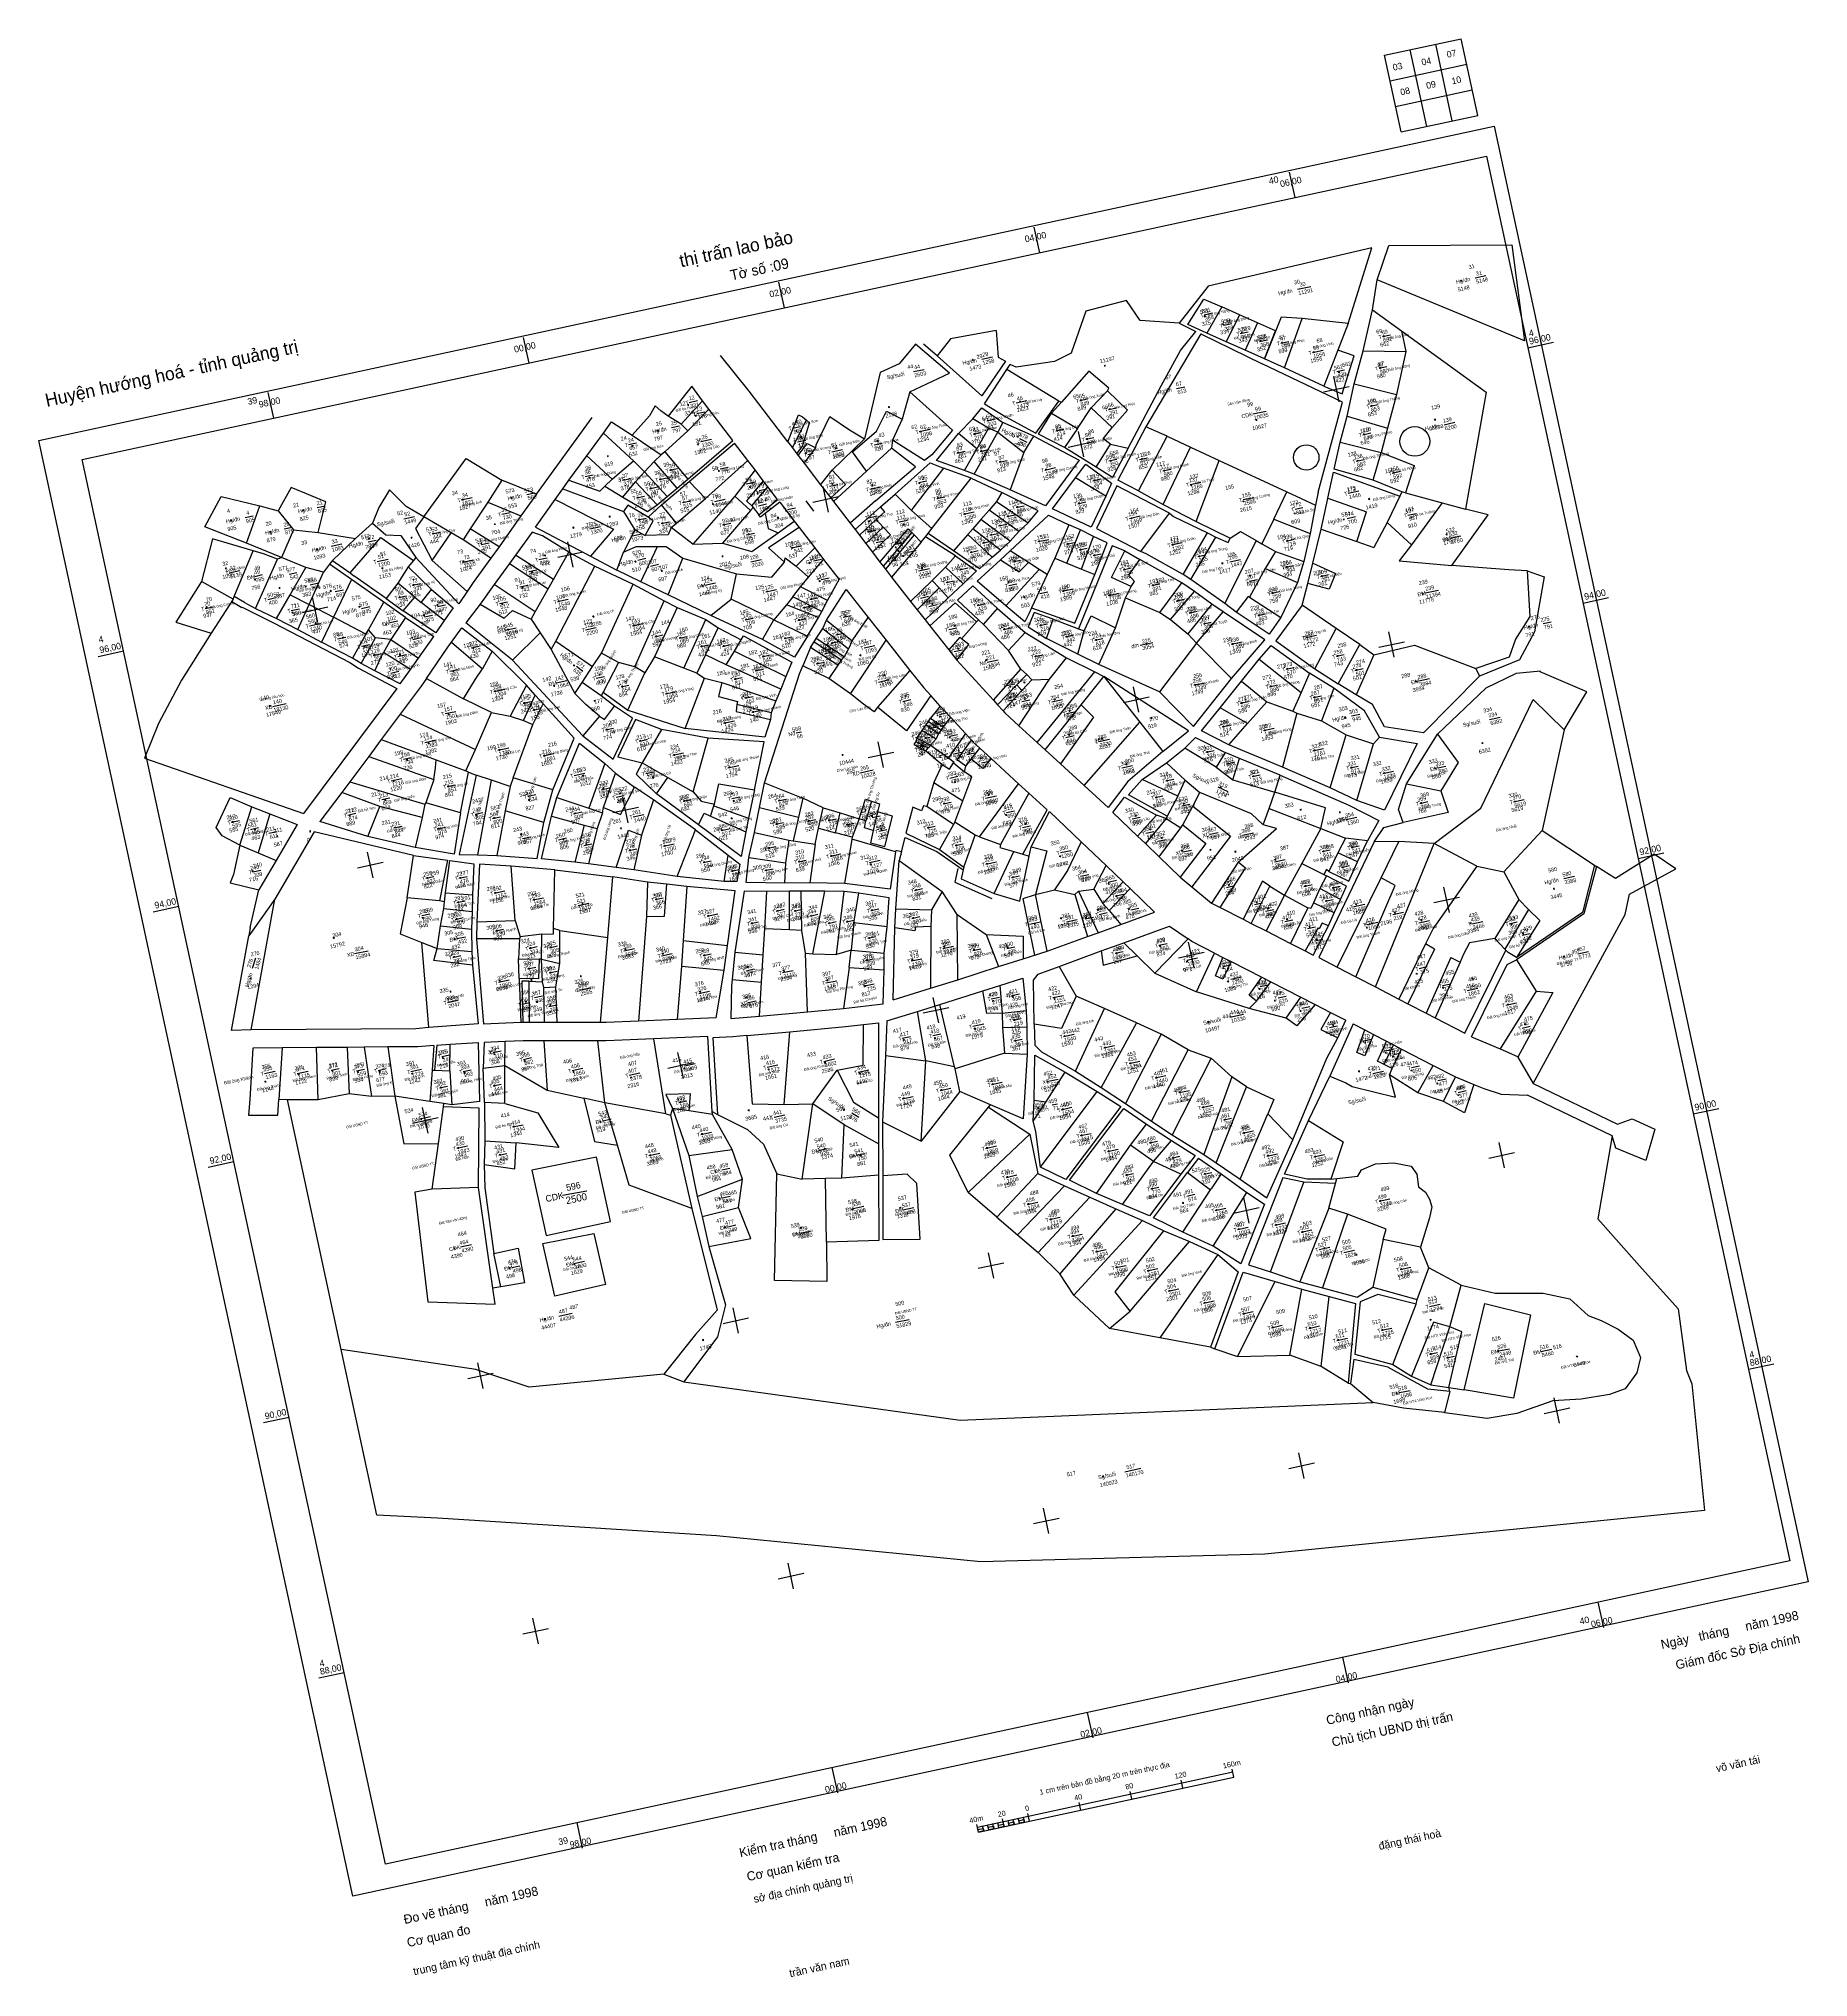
# Model space of a CAD drawing. Extents: x 537054 to 538409, y 1836408 to 1837892.
import ezdxf

# ---------------------------------------------------------------- set-up
doc = ezdxf.new("R2010")
doc.units = 0
for name, color, linetype in [('Level 11', 7, 'Continuous'), ('Level 15', 7, 'Continuous'), ('Level 2', 7, 'Continuous'), ('Level 22', 7, 'Continuous'), ('Level 45', 7, 'Continuous'), ('Level 56', 7, 'Continuous'), ('Level 63', 7, 'Continuous')]:
    doc.layers.add(name, color=color, linetype=linetype)

msp = doc.modelspace()

# ---------------------------------------------------------------- linework, layer by layer
at = {"layer": 'Level 11'}
for p, q in [((538143.2, 1837706.2), (538142.9, 1837706.2)), ((538143.5, 1837706.6), (538143.2, 1837706.2)), ((538143.2, 1837706.2), (538143.6, 1837706)), ((538143.4, 1837706.9), (538143.5, 1837706.6)), ((538143.8, 1837706.4), (538143.5, 1837706.6)), ((538143.6, 1837706), (538143.8, 1837706.4)), ((538143.6, 1837706), (538143.7, 1837705.7)), ((538144.1, 1837706.4), (538143.8, 1837706.4)), ((537946.8, 1837679.1), (537946.4, 1837679)), ((537947, 1837679.5), (537946.8, 1837679.1)), ((537946.8, 1837679.1), (537947.1, 1837678.9)), ((537946.9, 1837679.8), (537947, 1837679.5)), ((537947.4, 1837679.2), (537947, 1837679.5)), ((537947.1, 1837678.9), (537947.4, 1837679.2)), ((537947.1, 1837678.9), (537947.2, 1837678.6)), ((537947.7, 1837679.3), (537947.4, 1837679.2)), ((537961, 1837672.8), (537960.7, 1837672.7)), ((537961.3, 1837673.2), (537961, 1837672.8)), ((537961, 1837672.8), (537961.4, 1837672.6)), ((537961.2, 1837673.5), (537961.3, 1837673.2)), ((537961.6, 1837672.9), (537961.3, 1837673.2)), ((537961.4, 1837672.6), (537961.6, 1837672.9)), ((537961.4, 1837672.6), (537961.5, 1837672.3)), ((537961.9, 1837673), (537961.6, 1837672.9)), ((537975.3, 1837666.5), (537975, 1837666.5)), ((537975.5, 1837666.9), (537975.3, 1837666.5)), ((537975.3, 1837666.5), (537975.6, 1837666.3)), ((537975.4, 1837667.2), (537975.5, 1837666.9)), ((537975.9, 1837666.7), (537975.5, 1837666.9)), ((537975.6, 1837666.3), (537975.9, 1837666.7)), ((537975.6, 1837666.3), (537975.7, 1837666)), ((537976.2, 1837666.7), (537975.9, 1837666.7)), ((537989.5, 1837660.3), (537989.2, 1837660.2)), ((537989.7, 1837660.6), (537989.5, 1837660.3)), ((537989.5, 1837660.3), (537989.8, 1837660)), ((537989.6, 1837660.9), (537989.7, 1837660.6)), ((537990.1, 1837660.4), (537989.7, 1837660.6)), ((537989.8, 1837660), (537990.1, 1837660.4)), ((537990.4, 1837660.5), (537990.1, 1837660.4)), ((538083.8, 1837663.8), (538083.5, 1837663.7)), ((538084.1, 1837664.2), (538083.8, 1837663.8)), ((538083.8, 1837663.8), (538084.2, 1837663.6)), ((538084, 1837664.5), (538084.1, 1837664.2)), ((538084.5, 1837663.9), (538084.1, 1837664.2)), ((538084.2, 1837663.6), (538084.5, 1837663.9)), ((538084.2, 1837663.6), (538084.3, 1837663.2)), ((538084.8, 1837664), (538084.5, 1837663.9)), ((537769.3, 1837645.6), (537769, 1837645.5)), ((537769.5, 1837646), (537769.3, 1837645.6)), ((537769.3, 1837645.6), (537769.7, 1837645.4)), ((537769.5, 1837646.3), (537769.5, 1837646)), ((537769.9, 1837645.7), (537769.5, 1837646)), ((537769.7, 1837645.4), (537769.9, 1837645.7)), ((537769.7, 1837645.4), (537769.7, 1837645.1)), ((537770.2, 1837645.8), (537769.9, 1837645.7)), ((537989.8, 1837660), (537989.9, 1837659.7)), ((538006, 1837658.8), (538005.7, 1837658.7)), ((538006.3, 1837659.2), (538006, 1837658.8)), ((538006, 1837658.8), (538006.4, 1837658.6)), ((538006.2, 1837659.5), (538006.3, 1837659.2)), ((538006.6, 1837658.9), (538006.3, 1837659.2)), ((538006.4, 1837658.6), (538006.6, 1837658.9)), ((538006.4, 1837658.6), (538006.5, 1837658.3)), ((538007, 1837659), (538006.6, 1837658.9)), ((538030.3, 1837651.6), (538030, 1837651.5)), ((538030.5, 1837652), (538030.3, 1837651.6)), ((538030.3, 1837651.6), (538030.7, 1837651.4)), ((538030.5, 1837652.3), (538030.5, 1837652)), ((538030.9, 1837651.7), (538030.5, 1837652)), ((538030.7, 1837651.4), (538030.9, 1837651.7)), ((538030.7, 1837651.4), (538030.7, 1837651.1)), ((538031.2, 1837651.8), (538030.9, 1837651.7)), ((537870.4, 1837641.2), (537870.1, 1837641.2)), ((537870.6, 1837641.6), (537870.4, 1837641.2)), ((537870.4, 1837641.2), (537870.7, 1837641)), ((537870.5, 1837641.9), (537870.6, 1837641.6)), ((537871, 1837641.4), (537870.6, 1837641.6)), ((537870.7, 1837641), (537871, 1837641.4)), ((537870.7, 1837641), (537870.8, 1837640.7)), ((537871.3, 1837641.4), (537871, 1837641.4)), ((538049.7, 1837636.3), (538049.4, 1837636.2)), ((538050, 1837636.7), (538049.7, 1837636.3)), ((538049.7, 1837636.3), (538050.1, 1837636.1)), ((538049.9, 1837637), (538050, 1837636.7)), ((538050.4, 1837636.4), (538050, 1837636.7)), ((538050.1, 1837636.1), (538050.4, 1837636.4)), ((538050.1, 1837636.1), (538050.2, 1837635.8)), ((538050.7, 1837636.5), (538050.4, 1837636.4)), ((538081.2, 1837639.5), (538080.9, 1837639.4)), ((538081.5, 1837639.9), (538081.2, 1837639.5)), ((538081.2, 1837639.5), (538081.6, 1837639.3)), ((538081.4, 1837640.2), (538081.5, 1837639.9)), ((538081.8, 1837639.6), (538081.5, 1837639.9)), ((538081.6, 1837639.3), (538081.8, 1837639.6)), ((538081.6, 1837639.3), (538081.7, 1837639)), ((538082.2, 1837639.7), (538081.8, 1837639.6)), ((537551.3, 1837611.2), (537551, 1837611.2)), ((537551.5, 1837611.6), (537551.3, 1837611.2)), ((537551.3, 1837611.2), (537551.7, 1837611)), ((537551.5, 1837611.9), (537551.5, 1837611.6)), ((537551.9, 1837611.4), (537551.5, 1837611.6)), ((537551.7, 1837611), (537551.9, 1837611.4)), ((537551.7, 1837611), (537551.7, 1837610.7)), ((537552.2, 1837611.4), (537551.9, 1837611.4)), ((537557.1, 1837603), (537556.8, 1837602.9)), ((537557.4, 1837603.3), (537557.1, 1837603)), ((537557.1, 1837603), (537557.5, 1837602.7)), ((537557.3, 1837603.6), (537557.4, 1837603.3)), ((537557.7, 1837603.1), (537557.4, 1837603.3)), ((537557.5, 1837602.7), (537557.7, 1837603.1)), ((537557.5, 1837602.7), (537557.6, 1837602.4)), ((537558.1, 1837603.2), (537557.7, 1837603.1)), ((537705, 1837609.6), (537704.7, 1837609.5)), ((537705.3, 1837610), (537705, 1837609.6)), ((537705, 1837609.6), (537705.4, 1837609.4)), ((537705.2, 1837610.3), (537705.3, 1837610)), ((537705.6, 1837609.7), (537705.3, 1837610)), ((537705.4, 1837609.4), (537705.6, 1837609.7)), ((537705.4, 1837609.4), (537705.5, 1837609.1)), ((537705.9, 1837609.8), (537705.6, 1837609.7)), ((537805.5, 1837613.8), (537805.2, 1837613.7)), ((537805.7, 1837614.2), (537805.5, 1837613.8)), ((537805.5, 1837613.8), (537805.9, 1837613.6)), ((537805.7, 1837614.5), (537805.7, 1837614.2)), ((537806.1, 1837613.9), (537805.7, 1837614.2)), ((537805.9, 1837613.6), (537806.1, 1837613.9)), ((537805.9, 1837613.6), (537805.9, 1837613.3)), ((537806.4, 1837614), (537806.1, 1837613.9)), ((537852, 1837614.8), (537851.7, 1837614.7)), ((537852.3, 1837615.2), (537852, 1837614.8)), ((537852, 1837614.8), (537852.4, 1837614.6)), ((537852.2, 1837615.5), (537852.3, 1837615.2)), ((537852.7, 1837614.9), (537852.3, 1837615.2)), ((537852.4, 1837614.6), (537852.7, 1837614.9)), ((537852.4, 1837614.6), (537852.5, 1837614.2)), ((537853, 1837615), (537852.7, 1837614.9)), ((537874, 1837608), (537873.7, 1837607.9)), ((537874.3, 1837608.4), (537874, 1837608)), ((537874, 1837608), (537874.4, 1837607.8)), ((537874.2, 1837608.7), (537874.3, 1837608.4)), ((537874.6, 1837608.1), (537874.3, 1837608.4)), ((537874.4, 1837607.8), (537874.6, 1837608.1)), ((537874.4, 1837607.8), (537874.5, 1837607.5)), ((537874.9, 1837608.2), (537874.6, 1837608.1)), ((538074.5, 1837610.5), (538074.2, 1837610.5)), ((538074.8, 1837610.9), (538074.5, 1837610.5)), ((538074.5, 1837610.5), (538074.9, 1837610.3)), ((538074.7, 1837611.2), (538074.8, 1837610.9)), ((538075.2, 1837610.6), (538074.8, 1837610.9)), ((538074.9, 1837610.3), (538075.2, 1837610.6)), ((538074.9, 1837610.3), (538075, 1837610)), ((538075.5, 1837610.7), (538075.2, 1837610.6)), ((537527.8, 1837591.7), (537527.5, 1837591.6)), ((537528.1, 1837592), (537527.8, 1837591.7)), ((537527.8, 1837591.7), (537528.2, 1837591.4)), ((537528, 1837592.3), (537528.1, 1837592)), ((537528.4, 1837591.8), (537528.1, 1837592)), ((537528.2, 1837591.4), (537528.4, 1837591.8)), ((537528.2, 1837591.4), (537528.3, 1837591.1)), ((537528.8, 1837591.9), (537528.4, 1837591.8)), ((537634.2, 1837591.2), (537633.9, 1837591.2)), ((537634.4, 1837591.6), (537634.2, 1837591.2)), ((537634.2, 1837591.2), (537634.6, 1837591)), ((537634.4, 1837591.9), (537634.4, 1837591.6)), ((537634.8, 1837591.3), (537634.4, 1837591.6)), ((537634.6, 1837591), (537634.8, 1837591.3)), ((537634.6, 1837591), (537634.6, 1837590.7)), ((537635.1, 1837591.4), (537634.8, 1837591.3)), ((537638, 1837586.7), (537637.7, 1837586.6)), ((537638.2, 1837587.1), (537638, 1837586.7)), ((537638, 1837586.7), (537638.4, 1837586.5)), ((537638.2, 1837587.4), (537638.2, 1837587.1)), ((537638.6, 1837586.8), (537638.2, 1837587.1)), ((537638.4, 1837586.5), (537638.6, 1837586.8)), ((537638.4, 1837586.5), (537638.4, 1837586.2)), ((537638.9, 1837586.9), (537638.6, 1837586.8)), ((537729.4, 1837590.6), (537729.1, 1837590.6)), ((537729.6, 1837591), (537729.4, 1837590.6)), ((537729.4, 1837590.6), (537729.7, 1837590.4)), ((537729.5, 1837591.3), (537729.6, 1837591)), ((537730, 1837590.8), (537729.6, 1837591)), ((537729.7, 1837590.4), (537730, 1837590.8)), ((537729.7, 1837590.4), (537729.8, 1837590.1)), ((537730.3, 1837590.8), (537730, 1837590.8)), ((537770.6, 1837589), (537770.3, 1837589)), ((537770.8, 1837589.4), (537770.6, 1837589)), ((537770.6, 1837589), (537771, 1837588.8)), ((537770.8, 1837589.7), (537770.8, 1837589.4)), ((537771.2, 1837589.2), (537770.8, 1837589.4)), ((537771, 1837588.8), (537771.2, 1837589.2)), ((537771, 1837588.8), (537771, 1837588.5)), ((537771.5, 1837589.2), (537771.2, 1837589.2)), ((537780.9, 1837599.4), (537780.6, 1837599.3)), ((537781.2, 1837599.7), (537780.9, 1837599.4)), ((537780.9, 1837599.4), (537781.3, 1837599.1)), ((537781.1, 1837600), (537781.2, 1837599.7)), ((537781.5, 1837599.5), (537781.2, 1837599.7)), ((537781.3, 1837599.1), (537781.5, 1837599.5)), ((537781.3, 1837599.1), (537781.4, 1837598.8)), ((537781.8, 1837599.6), (537781.5, 1837599.5)), ((537803.7, 1837587), (537803.4, 1837586.9)), ((537803.9, 1837587.4), (537803.7, 1837587)), ((537803.7, 1837587), (537804, 1837586.8)), ((537803.8, 1837587.7), (537803.9, 1837587.4)), ((537804.3, 1837587.1), (537803.9, 1837587.4)), ((537804, 1837586.8), (537804.3, 1837587.1)), ((537804, 1837586.8), (537804.1, 1837586.5)), ((537804.6, 1837587.2), (537804.3, 1837587.1)), ((537833.8, 1837591.6), (537833.5, 1837591.5)), ((537834, 1837592), (537833.8, 1837591.6)), ((537833.8, 1837591.6), (537834.2, 1837591.4)), ((537834, 1837592.3), (537834, 1837592)), ((537834.4, 1837591.7), (537834, 1837592)), ((537834.2, 1837591.4), (537834.4, 1837591.7)), ((537834.2, 1837591.4), (537834.2, 1837591.1)), ((537834.7, 1837591.8), (537834.4, 1837591.7)), ((537986.3, 1837599.8), (537986, 1837599.7)), ((537986.6, 1837600.1), (537986.3, 1837599.8)), ((537986.3, 1837599.8), (537986.7, 1837599.5)), ((537986.5, 1837600.5), (537986.6, 1837600.1)), ((537986.9, 1837599.9), (537986.6, 1837600.1)), ((537986.7, 1837599.5), (537986.9, 1837599.9)), ((537986.7, 1837599.5), (537986.8, 1837599.2)), ((537987.2, 1837600), (537986.9, 1837599.9)), ((538068.8, 1837588.7), (538068.5, 1837588.6)), ((538069, 1837589.1), (538068.8, 1837588.7)), ((538068.8, 1837588.7), (538069.2, 1837588.4)), ((538069, 1837589.4), (538069, 1837589.1)), ((538069.4, 1837588.8), (538069, 1837589.1)), ((538069.2, 1837588.4), (538069.4, 1837588.8)), ((538069.2, 1837588.4), (538069.2, 1837588.1)), ((538069.7, 1837588.9), (538069.4, 1837588.8)), ((538123.2, 1837600), (538122.9, 1837600)), ((538123.4, 1837600.4), (538123.2, 1837600)), ((538123.2, 1837600), (538123.5, 1837599.8)), ((538123.3, 1837600.7), (538123.4, 1837600.4)), ((538123.8, 1837600.2), (538123.4, 1837600.4)), ((538123.5, 1837599.8), (538123.8, 1837600.2)), ((538123.5, 1837599.8), (538123.6, 1837599.5)), ((538124.1, 1837600.2), (538123.8, 1837600.2)), ((537489.8, 1837572), (537489.5, 1837572)), ((537490.1, 1837572.4), (537489.8, 1837572)), ((537489.8, 1837572), (537490.2, 1837571.8)), ((537490, 1837572.7), (537490.1, 1837572.4)), ((537490.4, 1837572.2), (537490.1, 1837572.4)), ((537490.2, 1837571.8), (537490.4, 1837572.2)), ((537490.2, 1837571.8), (537490.3, 1837571.5)), ((537490.7, 1837572.2), (537490.4, 1837572.2)), ((537508.5, 1837579.8), (537508.2, 1837579.8)), ((537508.7, 1837580.2), (537508.5, 1837579.8)), ((537508.5, 1837579.8), (537508.9, 1837579.6)), ((537508.7, 1837580.5), (537508.7, 1837580.2)), ((537509.1, 1837580), (537508.7, 1837580.2)), ((537508.9, 1837579.6), (537509.1, 1837580)), ((537508.9, 1837579.6), (537508.9, 1837579.3)), ((537509.4, 1837580), (537509.1, 1837580)), ((537558.8, 1837581.2), (537558.5, 1837581.1)), ((537559, 1837581.5), (537558.8, 1837581.2)), ((537558.8, 1837581.2), (537559.1, 1837580.9)), ((537558.9, 1837581.8), (537559, 1837581.5)), ((537559.4, 1837581.3), (537559, 1837581.5)), ((537559.1, 1837580.9), (537559.4, 1837581.3)), ((537559.1, 1837580.9), (537559.2, 1837580.6)), ((537559.7, 1837581.4), (537559.4, 1837581.3)), ((537641.5, 1837574.3), (537641.2, 1837574.2)), ((537641.7, 1837574.6), (537641.5, 1837574.3)), ((537641.5, 1837574.3), (537641.8, 1837574)), ((537641.6, 1837575), (537641.7, 1837574.6)), ((537642.1, 1837574.4), (537641.7, 1837574.6)), ((537641.8, 1837574), (537642.1, 1837574.4)), ((537641.8, 1837574), (537641.9, 1837573.7)), ((537642.4, 1837574.5), (537642.1, 1837574.4)), ((537664.5, 1837578), (537664.2, 1837578)), ((537664.7, 1837578.4), (537664.5, 1837578)), ((537664.5, 1837578), (537664.8, 1837577.8)), ((537664.6, 1837578.7), (537664.7, 1837578.4)), ((537665.1, 1837578.2), (537664.7, 1837578.4)), ((537664.8, 1837577.8), (537665.1, 1837578.2)), ((537664.8, 1837577.8), (537664.9, 1837577.5)), ((537665.4, 1837578.2), (537665.1, 1837578.2)), ((537696.2, 1837583.6), (537695.9, 1837583.6)), ((537696.4, 1837584), (537696.2, 1837583.6)), ((537696.2, 1837583.6), (537696.6, 1837583.4)), ((537696.4, 1837584.3), (537696.4, 1837584)), ((537696.8, 1837583.8), (537696.4, 1837584)), ((537696.6, 1837583.4), (537696.8, 1837583.8)), ((537696.6, 1837583.4), (537696.6, 1837583.1)), ((537697.1, 1837583.8), (537696.8, 1837583.8)), ((537758, 1837574.7), (537757.7, 1837574.6)), ((537758.2, 1837575), (537758, 1837574.7)), ((537758, 1837574.7), (537758.4, 1837574.4)), ((537758.2, 1837575.3), (537758.2, 1837575)), ((537758.6, 1837574.8), (537758.2, 1837575)), ((537758.4, 1837574.4), (537758.6, 1837574.8)), ((537758.4, 1837574.4), (537758.4, 1837574.1)), ((537758.9, 1837574.9), (537758.6, 1837574.8)), ((537775.8, 1837575.9), (537775.5, 1837575.8)), ((537776, 1837576.3), (537775.8, 1837575.9)), ((537775.8, 1837575.9), (537776.2, 1837575.7)), ((537776, 1837576.6), (537776, 1837576.3)), ((537776.4, 1837576), (537776, 1837576.3)), ((537776.2, 1837575.7), (537776.4, 1837576)), ((537776.2, 1837575.7), (537776.2, 1837575.3)), ((537776.7, 1837576.1), (537776.4, 1837576)), ((537856.7, 1837585.2), (537856.4, 1837585.1)), ((537856.9, 1837585.5), (537856.7, 1837585.2)), ((537856.7, 1837585.2), (537857.1, 1837584.9)), ((537856.9, 1837585.8), (537856.9, 1837585.5)), ((537857.3, 1837585.3), (537856.9, 1837585.5)), ((537857.1, 1837584.9), (537857.3, 1837585.3)), ((537857.1, 1837584.9), (537857.1, 1837584.6)), ((537857.6, 1837585.3), (537857.3, 1837585.3)), ((537538, 1837561.4), (537537.7, 1837561.4)), ((537538.3, 1837561.8), (537538, 1837561.4)), ((537538, 1837561.4), (537538.4, 1837561.2)), ((537538.2, 1837562.1), (537538.3, 1837561.8)), ((537538.6, 1837561.6), (537538.3, 1837561.8)), ((537538.4, 1837561.2), (537538.6, 1837561.6)), ((537538.4, 1837561.2), (537538.5, 1837560.9)), ((537538.9, 1837561.6), (537538.6, 1837561.6)), ((537574.8, 1837560.7), (537574.5, 1837560.6)), ((537575, 1837561.1), (537574.8, 1837560.7)), ((537574.8, 1837560.7), (537575.2, 1837560.5)), ((537575, 1837561.4), (537575, 1837561.1)), ((537575.4, 1837560.8), (537575, 1837561.1)), ((537575.2, 1837560.5), (537575.4, 1837560.8)), ((537575.2, 1837560.5), (537575.2, 1837560.2)), ((537575.7, 1837560.9), (537575.4, 1837560.8)), ((537790.4, 1837567.7), (537790.1, 1837567.7)), ((537790.7, 1837568.1), (537790.4, 1837567.7)), ((537790.4, 1837567.7), (537790.8, 1837567.5)), ((537790.6, 1837568.4), (537790.7, 1837568.1)), ((537791, 1837567.9), (537790.7, 1837568.1)), ((537790.8, 1837567.5), (537791, 1837567.9)), ((537790.8, 1837567.5), (537790.9, 1837567.2)), ((537791.3, 1837567.9), (537791, 1837567.9)), ((537825.3, 1837561.6), (537825, 1837561.6)), ((537825.5, 1837562), (537825.3, 1837561.6)), ((537825.3, 1837561.6), (537825.6, 1837561.4)), ((537825.5, 1837562.3), (537825.5, 1837562)), ((537825.9, 1837561.8), (537825.5, 1837562)), ((537825.6, 1837561.4), (537825.9, 1837561.8)), ((537825.6, 1837561.4), (537825.7, 1837561.1)), ((537826.2, 1837561.8), (537825.9, 1837561.8)), ((537874.8, 1837568.4), (537874.5, 1837568.3)), ((537875, 1837568.8), (537874.8, 1837568.4)), ((537874.8, 1837568.4), (537875.2, 1837568.2)), ((537875, 1837569.1), (537875, 1837568.8)), ((537875.4, 1837568.5), (537875, 1837568.8)), ((537875.2, 1837568.2), (537875.4, 1837568.5)), ((537875.2, 1837568.2), (537875.2, 1837567.9)), ((537875.7, 1837568.6), (537875.4, 1837568.5)), ((537898.9, 1837570), (537898.6, 1837569.9)), ((537899.2, 1837570.4), (537898.9, 1837570)), ((537898.9, 1837570), (537899.3, 1837569.8)), ((537899.1, 1837570.7), (537899.2, 1837570.4)), ((537899.5, 1837570.1), (537899.2, 1837570.4)), ((537899.3, 1837569.8), (537899.5, 1837570.1)), ((537899.3, 1837569.8), (537899.4, 1837569.5)), ((537899.8, 1837570.2), (537899.5, 1837570.1)), ((537915.8, 1837561), (537915.5, 1837560.9)), ((537916, 1837561.3), (537915.8, 1837561)), ((537915.8, 1837561), (537916.1, 1837560.7)), ((537916, 1837561.6), (537916, 1837561.3)), ((537916.4, 1837561.1), (537916, 1837561.3)), ((537916.1, 1837560.7), (537916.4, 1837561.1)), ((537916.1, 1837560.7), (537916.2, 1837560.4)), ((537916.7, 1837561.2), (537916.4, 1837561.1)), ((538063.9, 1837568.4), (538063.6, 1837568.3)), ((538064.1, 1837568.8), (538063.9, 1837568.4)), ((538063.9, 1837568.4), (538064.2, 1837568.2)), ((538064, 1837569.1), (538064.1, 1837568.8)), ((538064.5, 1837568.5), (538064.1, 1837568.8)), ((538064.2, 1837568.2), (538064.5, 1837568.5)), ((538064.2, 1837568.2), (538064.3, 1837567.9)), ((538064.8, 1837568.6), (538064.5, 1837568.5)), ((538091.5, 1837559.3), (538091.2, 1837559.3)), ((538091.7, 1837559.7), (538091.5, 1837559.3)), ((538091.5, 1837559.3), (538091.9, 1837559.1)), ((538091.7, 1837560), (538091.7, 1837559.7)), ((538092.1, 1837559.5), (538091.7, 1837559.7)), ((538091.9, 1837559.1), (538092.1, 1837559.5)), ((538091.9, 1837559.1), (538091.9, 1837558.8)), ((538092.4, 1837559.5), (538092.1, 1837559.5)), ((537475.7, 1837555.4), (537475.4, 1837555.4)), ((537475.9, 1837555.8), (537475.7, 1837555.4)), ((537475.7, 1837555.4), (537476, 1837555.2)), ((537475.8, 1837556.1), (537475.9, 1837555.8)), ((537476.3, 1837555.6), (537475.9, 1837555.8)), ((537476, 1837555.2), (537476.3, 1837555.6)), ((537476, 1837555.2), (537476.1, 1837554.9)), ((537476.6, 1837555.6), (537476.3, 1837555.6)), ((537502.3, 1837553.9), (537502, 1837553.9)), ((537502.6, 1837554.3), (537502.3, 1837553.9)), ((537502.3, 1837553.9), (537502.7, 1837553.7)), ((537502.5, 1837554.6), (537502.6, 1837554.3)), ((537502.9, 1837554.1), (537502.6, 1837554.3)), ((537502.7, 1837553.7), (537502.9, 1837554.1)), ((537502.7, 1837553.7), (537502.8, 1837553.4)), ((537503.2, 1837554.1), (537502.9, 1837554.1)), ((537522.6, 1837547.4), (537522.3, 1837547.3)), ((537522.9, 1837547.7), (537522.6, 1837547.4)), ((537522.6, 1837547.4), (537523, 1837547.1)), ((537522.8, 1837548), (537522.9, 1837547.7)), ((537523.2, 1837547.5), (537522.9, 1837547.7)), ((537523, 1837547.1), (537523.2, 1837547.5)), ((537523, 1837547.1), (537523.1, 1837546.8)), ((537523.5, 1837547.6), (537523.2, 1837547.5)), ((537530, 1837554.4), (537529.7, 1837554.3)), ((537530.3, 1837554.8), (537530, 1837554.4)), ((537530, 1837554.4), (537530.4, 1837554.1)), ((537530.2, 1837555.1), (537530.3, 1837554.8)), ((537530.6, 1837554.5), (537530.3, 1837554.8)), ((537530.4, 1837554.1), (537530.6, 1837554.5)), ((537530.4, 1837554.1), (537530.5, 1837553.8)), ((537530.9, 1837554.6), (537530.6, 1837554.5)), ((537598.6, 1837548.3), (537598.3, 1837548.3)), ((537598.8, 1837548.7), (537598.6, 1837548.3)), ((537598.6, 1837548.3), (537599, 1837548.1)), ((537598.8, 1837549), (537598.8, 1837548.7)), ((537599.2, 1837548.4), (537598.8, 1837548.7)), ((537599, 1837548.1), (537599.2, 1837548.4)), ((537599, 1837548.1), (537599, 1837547.8)), ((537599.5, 1837548.5), (537599.2, 1837548.4)), ((537604.5, 1837543.6), (537604.2, 1837543.5)), ((537604.8, 1837544), (537604.5, 1837543.6)), ((537604.5, 1837543.6), (537604.9, 1837543.4)), ((537604.7, 1837544.3), (537604.8, 1837544)), ((537605.1, 1837543.7), (537604.8, 1837544)), ((537604.9, 1837543.4), (537605.1, 1837543.7)), ((537604.9, 1837543.4), (537605, 1837543.1)), ((537605.4, 1837543.8), (537605.1, 1837543.7)), ((537661.7, 1837550.9), (537661.3, 1837550.8)), ((537661.9, 1837551.2), (537661.7, 1837550.9)), ((537661.7, 1837550.9), (537662, 1837550.6)), ((537661.8, 1837551.5), (537661.9, 1837551.2)), ((537662.3, 1837551), (537661.9, 1837551.2)), ((537662, 1837550.6), (537662.3, 1837551)), ((537662, 1837550.6), (537662.1, 1837550.3)), ((537662.6, 1837551.1), (537662.3, 1837551)), ((537692.5, 1837549.7), (537692.2, 1837549.6)), ((537692.8, 1837550.1), (537692.5, 1837549.7)), ((537692.5, 1837549.7), (537692.9, 1837549.5)), ((537692.7, 1837550.4), (537692.8, 1837550.1)), ((537693.1, 1837549.8), (537692.8, 1837550.1)), ((537692.9, 1837549.5), (537693.1, 1837549.8)), ((537692.9, 1837549.5), (537693, 1837549.1)), ((537693.4, 1837549.9), (537693.1, 1837549.8)), ((537728.2, 1837551.5), (537727.9, 1837551.5)), ((537728.5, 1837551.9), (537728.2, 1837551.5)), ((537728.2, 1837551.5), (537728.6, 1837551.3)), ((537728.4, 1837552.2), (537728.5, 1837551.9)), ((537728.8, 1837551.6), (537728.5, 1837551.9)), ((537728.6, 1837551.3), (537728.8, 1837551.6)), ((537728.6, 1837551.3), (537728.7, 1837551)), ((537729.2, 1837551.7), (537728.8, 1837551.6)), ((537862.2, 1837553.5), (537861.9, 1837553.4)), ((537862.4, 1837553.8), (537862.2, 1837553.5)), ((537862.2, 1837553.5), (537862.5, 1837553.2)), ((537862.3, 1837554.2), (537862.4, 1837553.8)), ((537862.8, 1837553.6), (537862.4, 1837553.8)), ((537862.5, 1837553.2), (537862.8, 1837553.6)), ((537862.5, 1837553.2), (537862.6, 1837552.9)), ((537863.1, 1837553.7), (537862.8, 1837553.6)), ((537936.3, 1837550.1), (537936, 1837550)), ((537936.6, 1837550.4), (537936.3, 1837550.1)), ((537936.3, 1837550.1), (537936.7, 1837549.8)), ((537936.5, 1837550.7), (537936.6, 1837550.4)), ((537936.9, 1837550.2), (537936.6, 1837550.4)), ((537936.7, 1837549.8), (537936.9, 1837550.2)), ((537936.7, 1837549.8), (537936.8, 1837549.5)), ((537937.2, 1837550.3), (537936.9, 1837550.2)), ((537256.5, 1837530.5), (537256.2, 1837530.4)), ((537256.7, 1837530.9), (537256.5, 1837530.5)), ((537256.5, 1837530.5), (537256.9, 1837530.3)), ((537256.7, 1837531.2), (537256.7, 1837530.9)), ((537257.1, 1837530.6), (537256.7, 1837530.9)), ((537256.9, 1837530.3), (537257.1, 1837530.6)), ((537256.9, 1837530.3), (537256.9, 1837530)), ((537257.4, 1837530.7), (537257.1, 1837530.6)), ((537378.7, 1837538.8), (537378.3, 1837538.7)), ((537378.9, 1837539.1), (537378.7, 1837538.8)), ((537378.7, 1837538.8), (537379, 1837538.5)), ((537378.8, 1837539.4), (537378.9, 1837539.1)), ((537379.3, 1837538.9), (537378.9, 1837539.1)), ((537379, 1837538.5), (537379.3, 1837538.9)), ((537379, 1837538.5), (537379.1, 1837538.2)), ((537379.6, 1837539), (537379.3, 1837538.9)), ((537416.1, 1837540.1), (537415.8, 1837540)), ((537416.3, 1837540.4), (537416.1, 1837540.1)), ((537416.1, 1837540.1), (537416.4, 1837539.8)), ((537416.2, 1837540.8), (537416.3, 1837540.4)), ((537416.7, 1837540.2), (537416.3, 1837540.4)), ((537416.4, 1837539.8), (537416.7, 1837540.2)), ((537416.4, 1837539.8), (537416.5, 1837539.5)), ((537417, 1837540.3), (537416.7, 1837540.2)), ((537512.7, 1837540.4), (537512.4, 1837540.3)), ((537513, 1837540.8), (537512.7, 1837540.4)), ((537512.7, 1837540.4), (537513.1, 1837540.2)), ((537512.9, 1837541.1), (537513, 1837540.8)), ((537513.3, 1837540.5), (537513, 1837540.8)), ((537513.1, 1837540.2), (537513.3, 1837540.5)), ((537513.1, 1837540.2), (537513.2, 1837539.8)), ((537513.6, 1837540.6), (537513.3, 1837540.5)), ((537548, 1837536.8), (537547.7, 1837536.8)), ((537548.3, 1837537.2), (537548, 1837536.8)), ((537548, 1837536.8), (537548.4, 1837536.6)), ((537548.2, 1837537.5), (537548.3, 1837537.2)), ((537548.6, 1837537), (537548.3, 1837537.2)), ((537548.4, 1837536.6), (537548.6, 1837537)), ((537548.4, 1837536.6), (537548.5, 1837536.3)), ((537548.9, 1837537), (537548.6, 1837537)), ((537570.2, 1837535.4), (537569.9, 1837535.3)), ((537570.4, 1837535.7), (537570.2, 1837535.4)), ((537570.2, 1837535.4), (537570.6, 1837535.1)), ((537570.4, 1837536.1), (537570.4, 1837535.7)), ((537570.8, 1837535.5), (537570.4, 1837535.7)), ((537570.6, 1837535.1), (537570.8, 1837535.5)), ((537570.6, 1837535.1), (537570.6, 1837534.8)), ((537571.1, 1837535.6), (537570.8, 1837535.5)), ((537610.5, 1837538.1), (537610.2, 1837538.1)), ((537610.7, 1837538.5), (537610.5, 1837538.1)), ((537610.5, 1837538.1), (537610.9, 1837537.9)), ((537610.7, 1837538.8), (537610.7, 1837538.5)), ((537611.1, 1837538.3), (537610.7, 1837538.5)), ((537610.9, 1837537.9), (537611.1, 1837538.3)), ((537610.9, 1837537.9), (537610.9, 1837537.6)), ((537611.4, 1837538.3), (537611.1, 1837538.3)), ((537742.6, 1837539.8), (537742.3, 1837539.7)), ((537742.8, 1837540.1), (537742.6, 1837539.8)), ((537742.6, 1837539.8), (537742.9, 1837539.5)), ((537742.7, 1837540.4), (537742.8, 1837540.1)), ((537743.2, 1837539.9), (537742.8, 1837540.1)), ((537742.9, 1837539.5), (537743.2, 1837539.9)), ((537742.9, 1837539.5), (537743, 1837539.2)), ((537743.5, 1837540), (537743.2, 1837539.9)), ((537763.1, 1837527.7), (537762.8, 1837527.7)), ((537763.3, 1837528.1), (537763.1, 1837527.7)), ((537763.1, 1837527.7), (537763.5, 1837527.5)), ((537763.3, 1837528.4), (537763.3, 1837528.1)), ((537763.7, 1837527.8), (537763.3, 1837528.1)), ((537763.5, 1837527.5), (537763.7, 1837527.8)), ((537763.5, 1837527.5), (537763.5, 1837527.2)), ((537764, 1837527.9), (537763.7, 1837527.8)), ((537796.5, 1837526.7), (537796.5, 1837526.3)), ((537803.3, 1837533.1), (537803, 1837533)), ((537803.6, 1837533.4), (537803.3, 1837533.1)), ((537803.3, 1837533.1), (537803.7, 1837532.8)), ((537803.5, 1837533.7), (537803.6, 1837533.4)), ((537803.9, 1837533.2), (537803.6, 1837533.4)), ((537803.7, 1837532.8), (537803.9, 1837533.2)), ((537803.7, 1837532.8), (537803.8, 1837532.5)), ((537804.2, 1837533.3), (537803.9, 1837533.2)), ((537850.5, 1837535.9), (537850.2, 1837535.8)), ((537850.8, 1837536.2), (537850.5, 1837535.9)), ((537850.5, 1837535.9), (537850.9, 1837535.6)), ((537850.7, 1837536.5), (537850.8, 1837536.2)), ((537851.1, 1837536), (537850.8, 1837536.2)), ((537850.9, 1837535.6), (537851.1, 1837536)), ((537850.9, 1837535.6), (537851, 1837535.3)), ((537851.4, 1837536.1), (537851.1, 1837536)), ((537976.5, 1837537.4), (537976.2, 1837537.3)), ((537976.7, 1837537.7), (537976.5, 1837537.4)), ((537976.5, 1837537.4), (537976.9, 1837537.1)), ((537976.7, 1837538), (537976.7, 1837537.7)), ((537977.1, 1837537.5), (537976.7, 1837537.7)), ((537976.9, 1837537.1), (537977.1, 1837537.5)), ((537976.9, 1837537.1), (537976.9, 1837536.8)), ((537977.4, 1837537.6), (537977.1, 1837537.5)), ((538015.8, 1837528.1), (538015.5, 1837528.1)), ((538016, 1837528.5), (538015.8, 1837528.1)), ((538015.8, 1837528.1), (538016.1, 1837527.9)), ((538015.9, 1837528.8), (538016, 1837528.5)), ((538016.4, 1837528.3), (538016, 1837528.5)), ((538016.1, 1837527.9), (538016.4, 1837528.3)), ((538016.1, 1837527.9), (538016.2, 1837527.6)), ((538016.7, 1837528.3), (538016.4, 1837528.3)), ((538072.7, 1837539.3), (538072.4, 1837539.2)), ((538073, 1837539.7), (538072.7, 1837539.3)), ((538072.7, 1837539.3), (538073.1, 1837539.1)), ((538072.9, 1837540), (538073, 1837539.7)), ((538073.4, 1837539.4), (538073, 1837539.7)), ((538073.1, 1837539.1), (538073.4, 1837539.4)), ((538073.1, 1837539.1), (538073.2, 1837538.7)), ((538073.7, 1837539.5), (538073.4, 1837539.4)), ((537201.3, 1837522.8), (537201, 1837522.8)), ((537201.5, 1837523.2), (537201.3, 1837522.8)), ((537201.3, 1837522.8), (537201.6, 1837522.6)), ((537201.4, 1837523.5), (537201.5, 1837523.2)), ((537201.9, 1837523), (537201.5, 1837523.2)), ((537201.6, 1837522.6), (537201.9, 1837523)), ((537201.6, 1837522.6), (537201.7, 1837522.3)), ((537202.2, 1837523), (537201.9, 1837523)), ((537231.3, 1837514.1), (537231, 1837514)), ((537231.5, 1837514.4), (537231.3, 1837514.1)), ((537231.3, 1837514.1), (537231.6, 1837513.8)), ((537231.4, 1837514.7), (537231.5, 1837514.4)), ((537231.9, 1837514.2), (537231.5, 1837514.4)), ((537231.6, 1837513.8), (537231.9, 1837514.2)), ((537231.6, 1837513.8), (537231.7, 1837513.5)), ((537232.2, 1837514.3), (537231.9, 1837514.2)), ((537356.2, 1837512.9), (537355.9, 1837512.8)), ((537356.5, 1837513.2), (537356.2, 1837512.9)), ((537356.2, 1837512.9), (537356.6, 1837512.6)), ((537356.4, 1837513.5), (537356.5, 1837513.2)), ((537356.8, 1837513), (537356.5, 1837513.2)), ((537356.6, 1837512.6), (537356.8, 1837513)), ((537356.6, 1837512.6), (537356.7, 1837512.3)), ((537357.1, 1837513), (537356.8, 1837513)), ((537403.3, 1837520), (537403, 1837519.9)), ((537403.5, 1837520.3), (537403.3, 1837520)), ((537403.3, 1837520), (537403.6, 1837519.7)), ((537403.4, 1837520.6), (537403.5, 1837520.3)), ((537403.9, 1837520.1), (537403.5, 1837520.3)), ((537403.6, 1837519.7), (537403.9, 1837520.1)), ((537403.6, 1837519.7), (537403.7, 1837519.4)), ((537404.2, 1837520.2), (537403.9, 1837520.1)), ((537463.4, 1837517.3), (537463.1, 1837517.2)), ((537463.6, 1837517.7), (537463.4, 1837517.3)), ((537463.4, 1837517.3), (537463.8, 1837517)), ((537463.6, 1837518), (537463.6, 1837517.7)), ((537464, 1837517.4), (537463.6, 1837517.7)), ((537463.8, 1837517), (537464, 1837517.4)), ((537463.8, 1837517), (537463.8, 1837516.7)), ((537464.3, 1837517.5), (537464, 1837517.4)), ((537491.3, 1837525.7), (537491, 1837525.7)), ((537491.5, 1837526.1), (537491.3, 1837525.7)), ((537491.3, 1837525.7), (537491.7, 1837525.5)), ((537491.5, 1837526.4), (537491.5, 1837526.1)), ((537491.9, 1837525.9), (537491.5, 1837526.1)), ((537491.7, 1837525.5), (537491.9, 1837525.9)), ((537491.7, 1837525.5), (537491.7, 1837525.2)), ((537492.2, 1837525.9), (537491.9, 1837525.9)), ((537513.9, 1837523.4), (537513.6, 1837523.3)), ((537514.1, 1837523.8), (537513.9, 1837523.4)), ((537513.9, 1837523.4), (537514.3, 1837523.2)), ((537514.1, 1837524.1), (537514.1, 1837523.8)), ((537514.5, 1837523.5), (537514.1, 1837523.8)), ((537514.3, 1837523.2), (537514.5, 1837523.5)), ((537514.3, 1837523.2), (537514.3, 1837522.9)), ((537514.8, 1837523.6), (537514.5, 1837523.5)), ((537531.6, 1837520.6), (537531.3, 1837520.6)), ((537531.8, 1837521), (537531.6, 1837520.6)), ((537531.6, 1837520.6), (537532, 1837520.4)), ((537531.8, 1837521.3), (537531.8, 1837521)), ((537532.2, 1837520.7), (537531.8, 1837521)), ((537532, 1837520.4), (537532.2, 1837520.7)), ((537532, 1837520.4), (537532, 1837520.1)), ((537532.5, 1837520.8), (537532.2, 1837520.7)), ((537578.7, 1837519.5), (537578.4, 1837519.4)), ((537578.9, 1837519.9), (537578.7, 1837519.5)), ((537578.7, 1837519.5), (537579.1, 1837519.3)), ((537578.9, 1837520.2), (537578.9, 1837519.9)), ((537579.3, 1837519.6), (537578.9, 1837519.9)), ((537579.1, 1837519.3), (537579.3, 1837519.6)), ((537579.1, 1837519.3), (537579.1, 1837519)), ((537579.6, 1837519.7), (537579.3, 1837519.6)), ((537597.5, 1837512.2), (537597.2, 1837512.1)), ((537597.7, 1837512.6), (537597.5, 1837512.2)), ((537597.5, 1837512.2), (537597.8, 1837512)), ((537597.6, 1837512.9), (537597.7, 1837512.6)), ((537598.1, 1837512.3), (537597.7, 1837512.6)), ((537597.8, 1837512), (537598.1, 1837512.3)), ((537597.8, 1837512), (537597.9, 1837511.7)), ((537598.4, 1837512.4), (537598.1, 1837512.3)), ((537620.1, 1837525), (537619.8, 1837524.9)), ((537620.3, 1837525.3), (537620.1, 1837525)), ((537620.1, 1837525), (537620.5, 1837524.7)), ((537620.3, 1837525.6), (537620.3, 1837525.3)), ((537620.7, 1837525.1), (537620.3, 1837525.3)), ((537620.5, 1837524.7), (537620.7, 1837525.1)), ((537620.5, 1837524.7), (537620.5, 1837524.4)), ((537621, 1837525.2), (537620.7, 1837525.1)), ((537690, 1837522.2), (537689.7, 1837522.2)), ((537690.3, 1837522.6), (537690, 1837522.2)), ((537690, 1837522.2), (537690.4, 1837522)), ((537690.2, 1837522.9), (537690.3, 1837522.6)), ((537690.6, 1837522.4), (537690.3, 1837522.6)), ((537690.4, 1837522), (537690.6, 1837522.4)), ((537690.4, 1837522), (537690.5, 1837521.7)), ((537690.9, 1837522.4), (537690.6, 1837522.4)), ((537691.2, 1837514.3), (537690.9, 1837514.3)), ((537691.5, 1837514.7), (537691.2, 1837514.3)), ((537691.2, 1837514.3), (537691.6, 1837514.1)), ((537691.4, 1837515), (537691.5, 1837514.7)), ((537691.8, 1837514.5), (537691.5, 1837514.7)), ((537691.6, 1837514.1), (537691.8, 1837514.5)), ((537691.6, 1837514.1), (537691.7, 1837513.8)), ((537692.1, 1837514.5), (537691.8, 1837514.5)), ((537716.4, 1837519.7), (537716, 1837519.6)), ((537716.6, 1837520), (537716.4, 1837519.7)), ((537716.4, 1837519.7), (537716.7, 1837519.4)), ((537716.5, 1837520.3), (537716.6, 1837520)), ((537717, 1837519.8), (537716.6, 1837520)), ((537716.7, 1837519.4), (537717, 1837519.8)), ((537716.7, 1837519.4), (537716.8, 1837519.1)), ((537717.3, 1837519.9), (537717, 1837519.8)), ((537783.3, 1837511.8), (537783, 1837511.8)), ((537783.6, 1837512.2), (537783.3, 1837511.8)), ((537783.3, 1837511.8), (537783.7, 1837511.6)), ((537783.5, 1837512.5), (537783.6, 1837512.2)), ((537783.9, 1837512), (537783.6, 1837512.2)), ((537783.7, 1837511.6), (537783.9, 1837512)), ((537784.2, 1837512), (537783.9, 1837512)), ((537790, 1837518.9), (537789.7, 1837518.8)), ((537790.2, 1837519.3), (537790, 1837518.9)), ((537790, 1837518.9), (537790.4, 1837518.7)), ((537790.2, 1837519.6), (537790.2, 1837519.3)), ((537790.6, 1837519), (537790.2, 1837519.3)), ((537790.4, 1837518.7), (537790.6, 1837519)), ((537790.4, 1837518.7), (537790.4, 1837518.4)), ((537790.9, 1837519.1), (537790.6, 1837519)), ((537796.3, 1837526), (537796, 1837525.9)), ((537796.5, 1837526.3), (537796.3, 1837526)), ((537796.3, 1837526), (537796.7, 1837525.7)), ((537796.9, 1837526.1), (537796.5, 1837526.3)), ((537796.7, 1837525.7), (537796.9, 1837526.1)), ((537796.7, 1837525.7), (537796.7, 1837525.4)), ((537797.2, 1837526.2), (537796.9, 1837526.1)), ((537890.8, 1837524.5), (537890.5, 1837524.5)), ((537891.1, 1837524.9), (537890.8, 1837524.5)), ((537890.8, 1837524.5), (537891.2, 1837524.3)), ((537891, 1837525.2), (537891.1, 1837524.9)), ((537891.4, 1837524.7), (537891.1, 1837524.9)), ((537891.2, 1837524.3), (537891.4, 1837524.7)), ((537891.2, 1837524.3), (537891.2, 1837524)), ((537891.7, 1837524.7), (537891.4, 1837524.7)), ((538053.4, 1837523.5), (538053.1, 1837523.4)), ((538053.6, 1837523.9), (538053.4, 1837523.5)), ((538053.4, 1837523.5), (538053.7, 1837523.3)), ((538053.5, 1837524.2), (538053.6, 1837523.9)), ((538054, 1837523.6), (538053.6, 1837523.9)), ((538053.7, 1837523.3), (538054, 1837523.6)), ((538053.7, 1837523.3), (538053.8, 1837523)), ((538054.3, 1837523.7), (538054, 1837523.6)), ((538105, 1837525.1), (538104.7, 1837525.1)), ((538105.2, 1837525.5), (538105, 1837525.1)), ((538105, 1837525.1), (538105.4, 1837524.9)), ((538105.2, 1837525.8), (538105.2, 1837525.5)), ((538105.6, 1837525.2), (538105.2, 1837525.5)), ((538105.4, 1837524.9), (538105.6, 1837525.2)), ((538105.4, 1837524.9), (538105.4, 1837524.6)), ((538105.9, 1837525.3), (538105.6, 1837525.2)), ((538132.1, 1837512.2), (538131.8, 1837512.1)), ((538132.3, 1837512.6), (538132.1, 1837512.2)), ((538132.1, 1837512.2), (538132.4, 1837512)), ((538132.3, 1837512.9), (538132.3, 1837512.6)), ((538132.7, 1837512.3), (538132.3, 1837512.6)), ((538132.4, 1837512), (538132.7, 1837512.3)), ((538132.4, 1837512), (538132.5, 1837511.7)), ((538133, 1837512.4), (538132.7, 1837512.3)), ((537267.1, 1837500.8), (537266.8, 1837500.7)), ((537267.4, 1837501.1), (537267.1, 1837500.8)), ((537267.1, 1837500.8), (537267.5, 1837500.5)), ((537267.3, 1837501.5), (537267.4, 1837501.1)), ((537267.7, 1837500.9), (537267.4, 1837501.1)), ((537267.5, 1837500.5), (537267.7, 1837500.9)), ((537267.5, 1837500.5), (537267.6, 1837500.2)), ((537268, 1837501), (537267.7, 1837500.9)), ((537306.9, 1837508.8), (537306.6, 1837508.8)), ((537307.1, 1837509.2), (537306.9, 1837508.8)), ((537306.9, 1837508.8), (537307.2, 1837508.6)), ((537307, 1837509.5), (537307.1, 1837509.2)), ((537307.5, 1837509), (537307.1, 1837509.2)), ((537307.2, 1837508.6), (537307.5, 1837509)), ((537307.2, 1837508.6), (537307.3, 1837508.3)), ((537307.8, 1837509), (537307.5, 1837509)), ((537339.5, 1837509.6), (537339.2, 1837509.5)), ((537339.8, 1837510), (537339.5, 1837509.6)), ((537339.5, 1837509.6), (537339.9, 1837509.3)), ((537339.7, 1837510.3), (537339.8, 1837510)), ((537340.1, 1837509.7), (537339.8, 1837510)), ((537339.9, 1837509.3), (537340.1, 1837509.7)), ((537339.9, 1837509.3), (537340, 1837509)), ((537340.4, 1837509.8), (537340.1, 1837509.7)), ((537392.8, 1837505.3), (537392.5, 1837505.2)), ((537393, 1837505.6), (537392.8, 1837505.3)), ((537392.8, 1837505.3), (537393.1, 1837505)), ((537392.9, 1837505.9), (537393, 1837505.6)), ((537393.4, 1837505.4), (537393, 1837505.6)), ((537393.1, 1837505), (537393.4, 1837505.4)), ((537393.1, 1837505), (537393.2, 1837504.7)), ((537393.7, 1837505.5), (537393.4, 1837505.4)), ((537631.1, 1837501.8), (537630.8, 1837501.7)), ((537631.3, 1837502.2), (537631.1, 1837501.8)), ((537631.1, 1837501.8), (537631.5, 1837501.6)), ((537631.3, 1837502.5), (537631.3, 1837502.2)), ((537631.7, 1837501.9), (537631.3, 1837502.2)), ((537631.5, 1837501.6), (537631.7, 1837501.9)), ((537631.5, 1837501.6), (537631.5, 1837501.3)), ((537632, 1837502), (537631.7, 1837501.9)), ((537696.4, 1837508.1), (537696.1, 1837508.1)), ((537696.6, 1837508.5), (537696.4, 1837508.1)), ((537696.4, 1837508.1), (537696.8, 1837507.9)), ((537696.6, 1837508.8), (537696.6, 1837508.5)), ((537697, 1837508.2), (537696.6, 1837508.5)), ((537696.8, 1837507.9), (537697, 1837508.2)), ((537696.8, 1837507.9), (537696.8, 1837507.6)), ((537697.3, 1837508.3), (537697, 1837508.2)), ((537710.3, 1837502.1), (537710, 1837502)), ((537710.5, 1837502.5), (537710.3, 1837502.1)), ((537710.3, 1837502.1), (537710.6, 1837501.9)), ((537710.4, 1837502.8), (537710.5, 1837502.5)), ((537710.9, 1837502.2), (537710.5, 1837502.5)), ((537710.6, 1837501.9), (537710.9, 1837502.2)), ((537710.6, 1837501.9), (537710.7, 1837501.6)), ((537711.2, 1837502.3), (537710.9, 1837502.2)), ((537712.3, 1837499.4), (537712, 1837499.3)), ((537712.5, 1837499.7), (537712.3, 1837499.4)), ((537712.3, 1837499.4), (537712.6, 1837499.1)), ((537712.4, 1837500), (537712.5, 1837499.7)), ((537712.9, 1837499.5), (537712.5, 1837499.7)), ((537712.6, 1837499.1), (537712.9, 1837499.5)), ((537712.6, 1837499.1), (537712.7, 1837498.8)), ((537713.2, 1837499.6), (537712.9, 1837499.5)), ((537768.3, 1837498.6), (537767.9, 1837498.5)), ((537768.5, 1837498.9), (537768.3, 1837498.6)), ((537768.3, 1837498.6), (537768.6, 1837498.3)), ((537768.4, 1837499.2), (537768.5, 1837498.9)), ((537768.9, 1837498.7), (537768.5, 1837498.9)), ((537768.6, 1837498.3), (537768.9, 1837498.7)), ((537768.6, 1837498.3), (537768.7, 1837498)), ((537769.2, 1837498.8), (537768.9, 1837498.7)), ((537777.6, 1837505.8), (537777.3, 1837505.7)), ((537777.8, 1837506.1), (537777.6, 1837505.8)), ((537777.6, 1837505.8), (537778, 1837505.5)), ((537777.8, 1837506.4), (537777.8, 1837506.1)), ((537778.2, 1837505.9), (537777.8, 1837506.1)), ((537778, 1837505.5), (537778.2, 1837505.9)), ((537778, 1837505.5), (537778, 1837505.2)), ((537778.5, 1837506), (537778.2, 1837505.9)), ((537783.7, 1837511.6), (537783.8, 1837511.3)), ((537820.1, 1837506.8), (537819.8, 1837506.7)), ((537820.4, 1837507.2), (537820.1, 1837506.8)), ((537820.1, 1837506.8), (537820.5, 1837506.6)), ((537820.3, 1837507.5), (537820.4, 1837507.2)), ((537820.7, 1837506.9), (537820.4, 1837507.2)), ((537820.5, 1837506.6), (537820.7, 1837506.9)), ((537820.5, 1837506.6), (537820.6, 1837506.3)), ((537821, 1837507), (537820.7, 1837506.9)), ((537842, 1837504.9), (537841.6, 1837504.8)), ((537842.2, 1837505.3), (537842, 1837504.9)), ((537842, 1837504.9), (537842.3, 1837504.7)), ((537842.1, 1837505.6), (537842.2, 1837505.3)), ((537842.6, 1837505), (537842.2, 1837505.3)), ((537842.3, 1837504.7), (537842.6, 1837505)), ((537842.3, 1837504.7), (537842.4, 1837504.3)), ((537842.9, 1837505.1), (537842.6, 1837505)), ((537851.7, 1837500.5), (537851.4, 1837500.4)), ((537852, 1837500.9), (537851.7, 1837500.5)), ((537851.7, 1837500.5), (537852.1, 1837500.3)), ((537851.9, 1837501.2), (537852, 1837500.9)), ((537852.3, 1837500.6), (537852, 1837500.9)), ((537852.1, 1837500.3), (537852.3, 1837500.6)), ((537852.1, 1837500.3), (537852.2, 1837500)), ((537852.6, 1837500.7), (537852.3, 1837500.6)), ((537922.3, 1837504.3), (537922, 1837504.2)), ((537922.5, 1837504.6), (537922.3, 1837504.3)), ((537922.3, 1837504.3), (537922.7, 1837504)), ((537922.5, 1837504.9), (537922.5, 1837504.6)), ((537922.9, 1837504.4), (537922.5, 1837504.6)), ((537922.7, 1837504), (537922.9, 1837504.4)), ((537922.7, 1837504), (537922.7, 1837503.7)), ((537923.2, 1837504.5), (537922.9, 1837504.4)), ((538010.1, 1837507.3), (538009.8, 1837507.2)), ((538010.4, 1837507.7), (538010.1, 1837507.3)), ((538010.1, 1837507.3), (538010.5, 1837507.1)), ((538010.3, 1837508), (538010.4, 1837507.7)), ((538010.7, 1837507.4), (538010.4, 1837507.7)), ((538010.5, 1837507.1), (538010.7, 1837507.4)), ((538010.5, 1837507.1), (538010.6, 1837506.7)), ((538011, 1837507.5), (538010.7, 1837507.4)), ((537197.3, 1837486.1), (537197, 1837486)), ((537197.5, 1837486.4), (537197.3, 1837486.1)), ((537197.3, 1837486.1), (537197.7, 1837485.8)), ((537197.5, 1837486.8), (537197.5, 1837486.4)), ((537197.9, 1837486.2), (537197.5, 1837486.4)), ((537197.7, 1837485.8), (537197.9, 1837486.2)), ((537197.7, 1837485.8), (537197.7, 1837485.5)), ((537198.2, 1837486.3), (537197.9, 1837486.2)), ((537317.2, 1837486.2), (537316.9, 1837486.1)), ((537317.4, 1837486.6), (537317.2, 1837486.2)), ((537317.2, 1837486.2), (537317.6, 1837485.9)), ((537317.4, 1837486.9), (537317.4, 1837486.6)), ((537317.8, 1837486.3), (537317.4, 1837486.6)), ((537317.6, 1837485.9), (537317.8, 1837486.3)), ((537317.6, 1837485.9), (537317.6, 1837485.6)), ((537318.1, 1837486.4), (537317.8, 1837486.3)), ((537379.1, 1837491.6), (537378.8, 1837491.5)), ((537379.3, 1837492), (537379.1, 1837491.6)), ((537379.1, 1837491.6), (537379.5, 1837491.4)), ((537379.3, 1837492.3), (537379.3, 1837492)), ((537379.7, 1837491.7), (537379.3, 1837492)), ((537379.5, 1837491.4), (537379.7, 1837491.7)), ((537379.5, 1837491.4), (537379.5, 1837491.1)), ((537380, 1837491.8), (537379.7, 1837491.7)), ((537431.6, 1837483.4), (537431.3, 1837483.4)), ((537431.9, 1837483.8), (537431.6, 1837483.4)), ((537431.6, 1837483.4), (537432, 1837483.2)), ((537431.8, 1837484.1), (537431.9, 1837483.8)), ((537432.3, 1837483.6), (537431.9, 1837483.8)), ((537432, 1837483.2), (537432.3, 1837483.6)), ((537432, 1837483.2), (537432.1, 1837482.9)), ((537432.6, 1837483.6), (537432.3, 1837483.6)), ((537441.6, 1837496), (537441.3, 1837495.9)), ((537441.8, 1837496.4), (537441.6, 1837496)), ((537441.6, 1837496), (537442, 1837495.8)), ((537441.8, 1837496.7), (537441.8, 1837496.4)), ((537442.2, 1837496.1), (537441.8, 1837496.4)), ((537442, 1837495.8), (537442.2, 1837496.1)), ((537442, 1837495.8), (537442, 1837495.5)), ((537442.5, 1837496.2), (537442.2, 1837496.1)), ((537510.9, 1837491.4), (537510.6, 1837491.3)), ((537511.2, 1837491.8), (537510.9, 1837491.4)), ((537510.9, 1837491.4), (537511.3, 1837491.2)), ((537511.1, 1837492.1), (537511.2, 1837491.8)), ((537511.5, 1837491.5), (537511.2, 1837491.8)), ((537511.3, 1837491.2), (537511.5, 1837491.5)), ((537511.3, 1837491.2), (537511.4, 1837490.8)), ((537511.8, 1837491.6), (537511.5, 1837491.5)), ((537531.1, 1837484.2), (537530.8, 1837484.1)), ((537531.3, 1837484.5), (537531.1, 1837484.2)), ((537531.1, 1837484.2), (537531.5, 1837483.9)), ((537531.3, 1837484.8), (537531.3, 1837484.5)), ((537531.7, 1837484.3), (537531.3, 1837484.5)), ((537531.5, 1837483.9), (537531.7, 1837484.3)), ((537531.5, 1837483.9), (537531.5, 1837483.6)), ((537532, 1837484.3), (537531.7, 1837484.3)), ((537577.6, 1837495.3), (537577.3, 1837495.3)), ((537577.8, 1837495.7), (537577.6, 1837495.3)), ((537577.6, 1837495.3), (537578, 1837495.1)), ((537577.8, 1837496), (537577.8, 1837495.7)), ((537578.2, 1837495.5), (537577.8, 1837495.7)), ((537578, 1837495.1), (537578.2, 1837495.5)), ((537578, 1837495.1), (537578, 1837494.8)), ((537578.5, 1837495.5), (537578.2, 1837495.5)), ((537644.2, 1837490.2), (537643.9, 1837490.1)), ((537644.5, 1837490.5), (537644.2, 1837490.2)), ((537644.2, 1837490.2), (537644.6, 1837489.9)), ((537644.4, 1837490.9), (537644.5, 1837490.5)), ((537644.8, 1837490.3), (537644.5, 1837490.5)), ((537644.6, 1837489.9), (537644.8, 1837490.3)), ((537644.6, 1837489.9), (537644.7, 1837489.6)), ((537645.2, 1837490.4), (537644.8, 1837490.3)), ((537716, 1837495.6), (537715.6, 1837495.6)), ((537716.2, 1837496), (537716, 1837495.6)), ((537716, 1837495.6), (537716.3, 1837495.4)), ((537716.1, 1837496.3), (537716.2, 1837496)), ((537716.6, 1837495.7), (537716.2, 1837496)), ((537716.3, 1837495.4), (537716.6, 1837495.7)), ((537716.3, 1837495.4), (537716.4, 1837495.1)), ((537716.9, 1837495.8), (537716.6, 1837495.7)), ((537730.3, 1837486.2), (537730, 1837486.1)), ((537730.5, 1837486.5), (537730.3, 1837486.2)), ((537730.3, 1837486.2), (537730.7, 1837485.9)), ((537730.5, 1837486.9), (537730.5, 1837486.5)), ((537730.9, 1837486.3), (537730.5, 1837486.5)), ((537730.7, 1837485.9), (537730.9, 1837486.3)), ((537730.7, 1837485.9), (537730.7, 1837485.6)), ((537731.2, 1837486.4), (537730.9, 1837486.3)), ((537760.2, 1837485.3), (537759.9, 1837485.2)), ((537760.4, 1837485.7), (537760.2, 1837485.3)), ((537760.2, 1837485.3), (537760.5, 1837485)), ((537760.3, 1837486), (537760.4, 1837485.7)), ((537760.8, 1837485.4), (537760.4, 1837485.7)), ((537760.5, 1837485), (537760.8, 1837485.4)), ((537760.5, 1837485), (537760.6, 1837484.7)), ((537761.1, 1837485.5), (537760.8, 1837485.4)), ((537801.3, 1837491.5), (537801, 1837491.5)), ((537801.6, 1837491.9), (537801.3, 1837491.5)), ((537801.3, 1837491.5), (537801.7, 1837491.3)), ((537801.5, 1837492.2), (537801.6, 1837491.9)), ((537801.9, 1837491.7), (537801.6, 1837491.9)), ((537801.7, 1837491.3), (537801.9, 1837491.7)), ((537801.7, 1837491.3), (537801.8, 1837491)), ((537802.2, 1837491.7), (537801.9, 1837491.7)), ((537862.4, 1837496.1), (537862.1, 1837496)), ((537862.7, 1837496.5), (537862.4, 1837496.1)), ((537862.4, 1837496.1), (537862.8, 1837495.9)), ((537862.6, 1837496.8), (537862.7, 1837496.5)), ((537863, 1837496.2), (537862.7, 1837496.5)), ((537862.8, 1837495.9), (537863, 1837496.2)), ((537862.8, 1837495.9), (537862.8, 1837495.6)), ((537863.3, 1837496.3), (537863, 1837496.2)), ((537885.3, 1837485.3), (537885, 1837485.2)), ((537885.5, 1837485.7), (537885.3, 1837485.3)), ((537885.3, 1837485.3), (537885.6, 1837485.1)), ((537885.4, 1837486), (537885.5, 1837485.7)), ((537885.9, 1837485.4), (537885.5, 1837485.7)), ((537885.6, 1837485.1), (537885.9, 1837485.4)), ((537885.6, 1837485.1), (537885.7, 1837484.8)), ((537886.2, 1837485.5), (537885.9, 1837485.4)), ((537942.6, 1837495.4), (537942.3, 1837495.3)), ((537942.8, 1837495.8), (537942.6, 1837495.4)), ((537942.6, 1837495.4), (537943, 1837495.2)), ((537942.8, 1837496.1), (537942.8, 1837495.8)), ((537943.2, 1837495.5), (537942.8, 1837495.8)), ((537943, 1837495.2), (537943.2, 1837495.5)), ((537943, 1837495.2), (537943, 1837494.9)), ((537943.5, 1837495.6), (537943.2, 1837495.5)), ((537960.3, 1837490), (537960, 1837489.9)), ((537960.6, 1837490.4), (537960.3, 1837490)), ((537960.3, 1837490), (537960.7, 1837489.8)), ((537960.5, 1837490.7), (537960.6, 1837490.4)), ((537960.9, 1837490.1), (537960.6, 1837490.4)), ((537960.7, 1837489.8), (537960.9, 1837490.1)), ((537960.7, 1837489.8), (537960.8, 1837489.4)), ((537961.2, 1837490.2), (537960.9, 1837490.1)), ((538009.6, 1837487.2), (538009.3, 1837487.1)), ((538009.8, 1837487.6), (538009.6, 1837487.2)), ((538009.6, 1837487.2), (538010, 1837487)), ((538009.8, 1837487.9), (538009.8, 1837487.6)), ((538010.2, 1837487.3), (538009.8, 1837487.6)), ((538010, 1837487), (538010.2, 1837487.3)), ((538010, 1837487), (538010, 1837486.6)), ((538010.5, 1837487.4), (538010.2, 1837487.3)), ((537219.5, 1837477.6), (537219.2, 1837477.5)), ((537219.8, 1837477.9), (537219.5, 1837477.6)), ((537219.5, 1837477.6), (537219.9, 1837477.3)), ((537219.7, 1837478.3), (537219.8, 1837477.9)), ((537220.2, 1837477.7), (537219.8, 1837477.9)), ((537219.9, 1837477.3), (537220.2, 1837477.7)), ((537219.9, 1837477.3), (537220, 1837477)), ((537220.5, 1837477.8), (537220.2, 1837477.7)), ((537238.4, 1837471.1), (537238.1, 1837471)), ((537238.6, 1837471.5), (537238.4, 1837471.1)), ((537238.4, 1837471.1), (537238.8, 1837470.9)), ((537238.6, 1837471.8), (537238.6, 1837471.5)), ((537239, 1837471.2), (537238.6, 1837471.5)), ((537238.8, 1837470.9), (537239, 1837471.2)), ((537238.8, 1837470.9), (537238.8, 1837470.6)), ((537239.3, 1837471.3), (537239, 1837471.2)), ((537258.6, 1837472.4), (537258.3, 1837472.3)), ((537258.8, 1837472.7), (537258.6, 1837472.4)), ((537258.6, 1837472.4), (537258.9, 1837472.1)), ((537258.7, 1837473), (537258.8, 1837472.7)), ((537259.2, 1837472.5), (537258.8, 1837472.7)), ((537258.9, 1837472.1), (537259.2, 1837472.5)), ((537258.9, 1837472.1), (537259, 1837471.8)), ((537259.5, 1837472.5), (537259.2, 1837472.5)), ((537277.5, 1837468.8), (537277.2, 1837468.8)), ((537277.8, 1837469.2), (537277.5, 1837468.8)), ((537277.5, 1837468.8), (537277.9, 1837468.6)), ((537277.7, 1837469.5), (537277.8, 1837469.2)), ((537278.2, 1837469), (537277.8, 1837469.2)), ((537277.9, 1837468.6), (537278.2, 1837469)), ((537277.9, 1837468.6), (537278, 1837468.3)), ((537278.5, 1837469), (537278.2, 1837469)), ((537341.1, 1837473.4), (537340.8, 1837473.4)), ((537341.3, 1837473.8), (537341.1, 1837473.4)), ((537341.1, 1837473.4), (537341.4, 1837473.2)), ((537341.3, 1837474.1), (537341.3, 1837473.8)), ((537341.7, 1837473.6), (537341.3, 1837473.8)), ((537341.4, 1837473.2), (537341.7, 1837473.6)), ((537341.4, 1837473.2), (537341.5, 1837472.9)), ((537342, 1837473.6), (537341.7, 1837473.6)), ((537424.5, 1837471.4), (537424.2, 1837471.3)), ((537424.8, 1837471.8), (537424.5, 1837471.4)), ((537424.5, 1837471.4), (537424.9, 1837471.1)), ((537424.7, 1837472.1), (537424.8, 1837471.8)), ((537425.1, 1837471.5), (537424.8, 1837471.8)), ((537424.9, 1837471.1), (537425.1, 1837471.5)), ((537424.9, 1837471.1), (537425, 1837470.8)), ((537425.5, 1837471.6), (537425.1, 1837471.5)), ((537562.2, 1837472.8), (537561.9, 1837472.8)), ((537562.4, 1837473.2), (537562.2, 1837472.8)), ((537562.2, 1837472.8), (537562.5, 1837472.6)), ((537562.3, 1837473.5), (537562.4, 1837473.2)), ((537562.8, 1837473), (537562.4, 1837473.2)), ((537562.5, 1837472.6), (537562.8, 1837473)), ((537562.5, 1837472.6), (537562.6, 1837472.3)), ((537563.1, 1837473), (537562.8, 1837473)), ((537611.8, 1837468.5), (537611.5, 1837468.4)), ((537612, 1837468.8), (537611.8, 1837468.5)), ((537611.8, 1837468.5), (537612.2, 1837468.2)), ((537612, 1837469.1), (537612, 1837468.8)), ((537612.4, 1837468.6), (537612, 1837468.8)), ((537612.2, 1837468.2), (537612.4, 1837468.6)), ((537612.2, 1837468.2), (537612.2, 1837467.9)), ((537612.7, 1837468.7), (537612.4, 1837468.6)), ((537652, 1837476.3), (537651.7, 1837476.3)), ((537652.3, 1837476.7), (537652, 1837476.3)), ((537652, 1837476.3), (537652.4, 1837476.1)), ((537652.2, 1837477), (537652.3, 1837476.7)), ((537652.6, 1837476.5), (537652.3, 1837476.7)), ((537652.4, 1837476.1), (537652.6, 1837476.5)), ((537652.4, 1837476.1), (537652.5, 1837475.8)), ((537652.9, 1837476.5), (537652.6, 1837476.5)), ((537749.9, 1837475.5), (537749.6, 1837475.4)), ((537750.1, 1837475.9), (537749.9, 1837475.5)), ((537749.9, 1837475.5), (537750.2, 1837475.3)), ((537750, 1837476.2), (537750.1, 1837475.9)), ((537750.5, 1837475.6), (537750.1, 1837475.9)), ((537750.2, 1837475.3), (537750.5, 1837475.6)), ((537750.2, 1837475.3), (537750.3, 1837475)), ((537750.8, 1837475.7), (537750.5, 1837475.6)), ((537796.6, 1837476), (537796.3, 1837475.9)), ((537796.9, 1837476.4), (537796.6, 1837476)), ((537796.6, 1837476), (537797, 1837475.8)), ((537796.8, 1837476.7), (537796.9, 1837476.4)), ((537797.2, 1837476.1), (537796.9, 1837476.4)), ((537797, 1837475.8), (537797.2, 1837476.1)), ((537797, 1837475.8), (537797, 1837475.5)), ((537797.5, 1837476.2), (537797.2, 1837476.1)), ((537838.7, 1837468.9), (537838.4, 1837468.8)), ((537839, 1837469.2), (537838.7, 1837468.9)), ((537838.7, 1837468.9), (537839.1, 1837468.6)), ((537838.9, 1837469.5), (537839, 1837469.2)), ((537839.4, 1837469), (537839, 1837469.2)), ((537839.1, 1837468.6), (537839.4, 1837469)), ((537839.1, 1837468.6), (537839.2, 1837468.3)), ((537839.7, 1837469.1), (537839.4, 1837469)), ((537907.3, 1837473.2), (537907, 1837473.2)), ((537907.5, 1837473.6), (537907.3, 1837473.2)), ((537907.3, 1837473.2), (537907.6, 1837473)), ((537907.4, 1837473.9), (537907.5, 1837473.6)), ((537907.9, 1837473.4), (537907.5, 1837473.6)), ((537907.6, 1837473), (537907.9, 1837473.4)), ((537907.6, 1837473), (537907.7, 1837472.7)), ((537908.2, 1837473.4), (537907.9, 1837473.4)), ((537981.6, 1837480.6), (537981.3, 1837480.6)), ((537981.8, 1837481), (537981.6, 1837480.6)), ((537981.6, 1837480.6), (537982, 1837480.4)), ((537981.8, 1837481.3), (537981.8, 1837481)), ((537982.2, 1837480.8), (537981.8, 1837481)), ((537982, 1837480.4), (537982.2, 1837480.8)), ((537982, 1837480.4), (537982, 1837480.1)), ((537982.5, 1837480.8), (537982.2, 1837480.8)), ((537999.1, 1837467.6), (537998.9, 1837467.2)), ((537999, 1837467.9), (537999.1, 1837467.6)), ((537999.5, 1837467.3), (537999.1, 1837467.6)), ((537999.2, 1837467), (537999.5, 1837467.3)), ((537999.8, 1837467.4), (537999.5, 1837467.3)), ((538036.5, 1837480.3), (538036.2, 1837480.2)), ((538036.7, 1837480.7), (538036.5, 1837480.3)), ((538036.5, 1837480.3), (538036.9, 1837480)), ((538036.7, 1837481), (538036.7, 1837480.7)), ((538037.1, 1837480.4), (538036.7, 1837480.7)), ((538036.9, 1837480), (538037.1, 1837480.4)), ((538036.9, 1837480), (538036.9, 1837479.7)), ((538037.4, 1837480.5), (538037.1, 1837480.4)), ((538113.8, 1837467.5), (538113.9, 1837467.2)), ((537182.6, 1837456.3), (537182.3, 1837456.2)), ((537182.9, 1837456.7), (537182.6, 1837456.3)), ((537182.6, 1837456.3), (537183, 1837456.1)), ((537182.8, 1837457), (537182.9, 1837456.7)), ((537183.2, 1837456.4), (537182.9, 1837456.7)), ((537183, 1837456.1), (537183.2, 1837456.4)), ((537183, 1837456.1), (537183.1, 1837455.8)), ((537183.5, 1837456.5), (537183.2, 1837456.4)), ((537248.5, 1837452.7), (537248.3, 1837452.3)), ((537248.5, 1837453), (537248.5, 1837452.7)), ((537248.9, 1837452.4), (537248.5, 1837452.7)), ((537249.2, 1837452.5), (537248.9, 1837452.4)), ((537299.6, 1837456.8), (537299.3, 1837456.7)), ((537299.9, 1837457.1), (537299.6, 1837456.8)), ((537299.6, 1837456.8), (537300, 1837456.5)), ((537299.8, 1837457.4), (537299.9, 1837457.1)), ((537300.3, 1837456.9), (537299.9, 1837457.1)), ((537300, 1837456.5), (537300.3, 1837456.9)), ((537300, 1837456.5), (537300.1, 1837456.2)), ((537300.6, 1837457), (537300.3, 1837456.9)), ((537330.4, 1837464.1), (537330.1, 1837464)), ((537330.7, 1837464.4), (537330.4, 1837464.1)), ((537330.4, 1837464.1), (537330.8, 1837463.8)), ((537330.6, 1837464.7), (537330.7, 1837464.4)), ((537331, 1837464.2), (537330.7, 1837464.4)), ((537330.8, 1837463.8), (537331, 1837464.2)), ((537330.8, 1837463.8), (537330.9, 1837463.5)), ((537331.4, 1837464.3), (537331, 1837464.2)), ((537359.3, 1837458), (537359, 1837457.9)), ((537359.5, 1837458.3), (537359.3, 1837458)), ((537359.3, 1837458), (537359.7, 1837457.7)), ((537359.5, 1837458.6), (537359.5, 1837458.3)), ((537359.9, 1837458.1), (537359.5, 1837458.3)), ((537359.7, 1837457.7), (537359.9, 1837458.1)), ((537359.7, 1837457.7), (537359.7, 1837457.4)), ((537360.2, 1837458.2), (537359.9, 1837458.1)), ((537409, 1837458.8), (537408.7, 1837458.7)), ((537409.2, 1837459.1), (537409, 1837458.8)), ((537409, 1837458.8), (537409.3, 1837458.5)), ((537409.1, 1837459.4), (537409.2, 1837459.1)), ((537409.6, 1837458.9), (537409.2, 1837459.1)), ((537409.3, 1837458.5), (537409.6, 1837458.9)), ((537409.3, 1837458.5), (537409.4, 1837458.2)), ((537409.9, 1837459), (537409.6, 1837458.9)), ((537452.2, 1837461), (537451.9, 1837460.9)), ((537452.4, 1837461.3), (537452.2, 1837461)), ((537452.2, 1837461), (537452.6, 1837460.7)), ((537452.4, 1837461.6), (537452.4, 1837461.3)), ((537452.8, 1837461.1), (537452.4, 1837461.3)), ((537452.6, 1837460.7), (537452.8, 1837461.1)), ((537452.6, 1837460.7), (537452.6, 1837460.4)), ((537453.1, 1837461.2), (537452.8, 1837461.1)), ((537640.1, 1837456.1), (537639.8, 1837456.1)), ((537640.4, 1837456.5), (537640.1, 1837456.1)), ((537640.1, 1837456.1), (537640.5, 1837455.9)), ((537640.3, 1837456.8), (537640.4, 1837456.5)), ((537640.8, 1837456.3), (537640.4, 1837456.5)), ((537640.5, 1837455.9), (537640.8, 1837456.3)), ((537640.5, 1837455.9), (537640.6, 1837455.6)), ((537641.1, 1837456.3), (537640.8, 1837456.3)), ((537645.4, 1837462.5), (537645.1, 1837462.4)), ((537645.7, 1837462.9), (537645.4, 1837462.5)), ((537645.4, 1837462.5), (537645.8, 1837462.3)), ((537645.6, 1837463.2), (537645.7, 1837462.9)), ((537646.1, 1837462.6), (537645.7, 1837462.9)), ((537645.8, 1837462.3), (537646.1, 1837462.6)), ((537645.8, 1837462.3), (537645.9, 1837462)), ((537646.4, 1837462.7), (537646.1, 1837462.6)), ((537732.3, 1837465.6), (537732, 1837465.6)), ((537732.5, 1837466), (537732.3, 1837465.6)), ((537732.3, 1837465.6), (537732.7, 1837465.4)), ((537732.5, 1837466.3), (537732.5, 1837466)), ((537732.9, 1837465.8), (537732.5, 1837466)), ((537732.7, 1837465.4), (537732.9, 1837465.8)), ((537732.7, 1837465.4), (537732.7, 1837465.1)), ((537733.2, 1837465.8), (537732.9, 1837465.8)), ((537738.4, 1837458.9), (537738, 1837458.8)), ((537738.6, 1837459.3), (537738.4, 1837458.9)), ((537738.4, 1837458.9), (537738.7, 1837458.7)), ((537738.5, 1837459.6), (537738.6, 1837459.3)), ((537739, 1837459), (537738.6, 1837459.3)), ((537738.7, 1837458.7), (537739, 1837459)), ((537738.7, 1837458.7), (537738.8, 1837458.4)), ((537739.3, 1837459.1), (537739, 1837459)), ((537773.5, 1837458), (537773.2, 1837457.9)), ((537773.8, 1837458.3), (537773.5, 1837458)), ((537773.5, 1837458), (537773.9, 1837457.7)), ((537773.7, 1837458.6), (537773.8, 1837458.3)), ((537774.1, 1837458.1), (537773.8, 1837458.3)), ((537773.9, 1837457.7), (537774.1, 1837458.1)), ((537773.9, 1837457.7), (537774, 1837457.4)), ((537774.4, 1837458.2), (537774.1, 1837458.1)), ((537808.8, 1837464), (537808.5, 1837463.9)), ((537809, 1837464.3), (537808.8, 1837464)), ((537808.8, 1837464), (537809.1, 1837463.7)), ((537808.9, 1837464.6), (537809, 1837464.3)), ((537809.4, 1837464.1), (537809, 1837464.3)), ((537809.1, 1837463.7), (537809.4, 1837464.1)), ((537809.1, 1837463.7), (537809.2, 1837463.4)), ((537809.7, 1837464.2), (537809.4, 1837464.1)), ((537874, 1837465.5), (537873.7, 1837465.5)), ((537874.3, 1837465.9), (537874, 1837465.5)), ((537874, 1837465.5), (537874.4, 1837465.3)), ((537874.2, 1837466.2), (537874.3, 1837465.9)), ((537874.6, 1837465.7), (537874.3, 1837465.9)), ((537874.4, 1837465.3), (537874.6, 1837465.7)), ((537874.4, 1837465.3), (537874.5, 1837465)), ((537874.9, 1837465.7), (537874.6, 1837465.7)), ((537926.1, 1837461.3), (537925.8, 1837461.3)), ((537926.3, 1837461.7), (537926.1, 1837461.3)), ((537926.1, 1837461.3), (537926.4, 1837461.1)), ((537926.2, 1837462), (537926.3, 1837461.7)), ((537926.7, 1837461.5), (537926.3, 1837461.7)), ((537926.4, 1837461.1), (537926.7, 1837461.5)), ((537926.4, 1837461.1), (537926.5, 1837460.8)), ((537927, 1837461.5), (537926.7, 1837461.5)), ((537936.1, 1837452.5), (537935.9, 1837452.2)), ((537936.1, 1837452.9), (537936.1, 1837452.5)), ((537936.5, 1837452.3), (537936.1, 1837452.5)), ((537998.9, 1837467.2), (537998.6, 1837467.1)), ((537998.9, 1837467.2), (537999.2, 1837467)), ((537999.2, 1837467), (537999.3, 1837466.7)), ((538113.7, 1837466.9), (538113.4, 1837466.8)), ((538113.9, 1837467.2), (538113.7, 1837466.9)), ((538113.7, 1837466.9), (538114, 1837466.6)), ((538114.3, 1837467), (538113.9, 1837467.2)), ((538114, 1837466.6), (538114.3, 1837467)), ((538114, 1837466.6), (538114.1, 1837466.3)), ((538114.6, 1837467.1), (538114.3, 1837467)), ((537248.3, 1837452.3), (537248, 1837452.2)), ((537248.3, 1837452.3), (537248.7, 1837452.1)), ((537248.7, 1837452.1), (537248.9, 1837452.4)), ((537248.7, 1837452.1), (537248.7, 1837451.7)), ((537266.1, 1837444.2), (537265.8, 1837444.1)), ((537266.4, 1837444.5), (537266.1, 1837444.2)), ((537266.1, 1837444.2), (537266.5, 1837443.9)), ((537266.3, 1837444.8), (537266.4, 1837444.5)), ((537266.7, 1837444.3), (537266.4, 1837444.5)), ((537266.5, 1837443.9), (537266.7, 1837444.3)), ((537266.5, 1837443.9), (537266.6, 1837443.6)), ((537267.1, 1837444.4), (537266.7, 1837444.3)), ((537320.1, 1837443), (537319.8, 1837442.9)), ((537320.4, 1837443.4), (537320.1, 1837443)), ((537320.1, 1837443), (537320.5, 1837442.8)), ((537320.3, 1837443.7), (537320.4, 1837443.4)), ((537320.7, 1837443.1), (537320.4, 1837443.4)), ((537320.5, 1837442.8), (537320.7, 1837443.1)), ((537320.5, 1837442.8), (537320.6, 1837442.5)), ((537321, 1837443.2), (537320.7, 1837443.1)), ((537349, 1837450.2), (537348.7, 1837450.1)), ((537349.2, 1837450.5), (537349, 1837450.2)), ((537349, 1837450.2), (537349.4, 1837449.9)), ((537349.2, 1837450.8), (537349.2, 1837450.5)), ((537349.6, 1837450.3), (537349.2, 1837450.5)), ((537349.4, 1837449.9), (537349.6, 1837450.3)), ((537349.4, 1837449.9), (537349.4, 1837449.6)), ((537349.9, 1837450.4), (537349.6, 1837450.3)), ((537413.3, 1837439.3), (537413, 1837439.2)), ((537413.6, 1837439.6), (537413.3, 1837439.3)), ((537413.3, 1837439.3), (537413.7, 1837439)), ((537413.5, 1837439.9), (537413.6, 1837439.6)), ((537414, 1837439.4), (537413.6, 1837439.6)), ((537413.7, 1837439), (537414, 1837439.4)), ((537413.7, 1837439), (537413.8, 1837438.7)), ((537414.3, 1837439.5), (537414, 1837439.4)), ((537478.7, 1837449.3), (537478.4, 1837449.2)), ((537478.9, 1837449.6), (537478.7, 1837449.3)), ((537478.7, 1837449.3), (537479, 1837449)), ((537478.8, 1837450), (537478.9, 1837449.6)), ((537479.3, 1837449.4), (537478.9, 1837449.6)), ((537479, 1837449), (537479.3, 1837449.4)), ((537479, 1837449), (537479.1, 1837448.7)), ((537479.6, 1837449.5), (537479.3, 1837449.4)), ((537509.5, 1837442.4), (537509.2, 1837442.3)), ((537509.8, 1837442.7), (537509.5, 1837442.4)), ((537509.5, 1837442.4), (537509.9, 1837442.1)), ((537509.7, 1837443.1), (537509.8, 1837442.7)), ((537510.1, 1837442.5), (537509.8, 1837442.7)), ((537509.9, 1837442.1), (537510.1, 1837442.5)), ((537509.9, 1837442.1), (537510, 1837441.8)), ((537510.4, 1837442.6), (537510.1, 1837442.5)), ((537596, 1837447), (537595.6, 1837447)), ((537596.2, 1837447.4), (537596, 1837447)), ((537596, 1837447), (537596.3, 1837446.8)), ((537596.1, 1837447.7), (537596.2, 1837447.4)), ((537596.6, 1837447.1), (537596.2, 1837447.4)), ((537596.3, 1837446.8), (537596.6, 1837447.1)), ((537596.3, 1837446.8), (537596.4, 1837446.5)), ((537596.9, 1837447.2), (537596.6, 1837447.1)), ((537636.2, 1837446.6), (537635.9, 1837446.5)), ((537636.4, 1837446.9), (537636.2, 1837446.6)), ((537636.2, 1837446.6), (537636.6, 1837446.3)), ((537636.4, 1837447.2), (537636.4, 1837446.9)), ((537636.8, 1837446.7), (537636.4, 1837446.9)), ((537636.6, 1837446.3), (537636.8, 1837446.7)), ((537636.6, 1837446.3), (537636.6, 1837446)), ((537637.1, 1837446.8), (537636.8, 1837446.7)), ((537671.6, 1837449.6), (537671.2, 1837449.5)), ((537671.8, 1837449.9), (537671.6, 1837449.6)), ((537671.6, 1837449.6), (537671.9, 1837449.3)), ((537671.7, 1837450.3), (537671.8, 1837449.9)), ((537672.2, 1837449.7), (537671.8, 1837449.9)), ((537671.9, 1837449.3), (537672.2, 1837449.7)), ((537671.9, 1837449.3), (537672, 1837449)), ((537672.5, 1837449.8), (537672.2, 1837449.7)), ((537755.3, 1837442.2), (537755, 1837442.1)), ((537755.6, 1837442.5), (537755.3, 1837442.2)), ((537755.3, 1837442.2), (537755.7, 1837441.9)), ((537755.5, 1837442.8), (537755.6, 1837442.5)), ((537755.9, 1837442.3), (537755.6, 1837442.5)), ((537755.7, 1837441.9), (537755.9, 1837442.3)), ((537755.7, 1837441.9), (537755.8, 1837441.6)), ((537756.2, 1837442.4), (537755.9, 1837442.3)), ((537793.5, 1837439.6), (537793.2, 1837439.5)), ((537793.7, 1837440), (537793.5, 1837439.6)), ((537793.5, 1837439.6), (537793.8, 1837439.4)), ((537793.6, 1837440.3), (537793.7, 1837440)), ((537794.1, 1837439.7), (537793.7, 1837440)), ((537793.8, 1837439.4), (537794.1, 1837439.7)), ((537793.8, 1837439.4), (537793.9, 1837439)), ((537794.4, 1837439.8), (537794.1, 1837439.7)), ((537821.2, 1837442.5), (537820.9, 1837442.4)), ((537821.5, 1837442.9), (537821.2, 1837442.5)), ((537821.2, 1837442.5), (537821.6, 1837442.3)), ((537821.4, 1837443.2), (537821.5, 1837442.9)), ((537821.8, 1837442.6), (537821.5, 1837442.9)), ((537821.6, 1837442.3), (537821.8, 1837442.6)), ((537821.6, 1837442.3), (537821.7, 1837442)), ((537822.2, 1837442.7), (537821.8, 1837442.6)), ((537935.9, 1837452.2), (537935.6, 1837452.1)), ((537935.9, 1837452.2), (537936.3, 1837451.9)), ((537936.3, 1837451.9), (537936.5, 1837452.3)), ((537936.3, 1837451.9), (537936.3, 1837451.6)), ((537936.8, 1837452.4), (537936.5, 1837452.3)), ((537946.7, 1837443.9), (537946.4, 1837443.8)), ((537947, 1837444.3), (537946.7, 1837443.9)), ((537946.7, 1837443.9), (537947.1, 1837443.6)), ((537946.9, 1837444.6), (537947, 1837444.3)), ((537947.4, 1837444), (537947, 1837444.3)), ((537947.1, 1837443.6), (537947.4, 1837444)), ((537947.1, 1837443.6), (537947.2, 1837443.3)), ((537947.7, 1837444.1), (537947.4, 1837444)), ((537988.3, 1837450.2), (537988, 1837450.2)), ((537988.6, 1837450.6), (537988.3, 1837450.2)), ((537988.3, 1837450.2), (537988.7, 1837450)), ((537988.5, 1837450.9), (537988.6, 1837450.6)), ((537989, 1837450.3), (537988.6, 1837450.6)), ((537988.7, 1837450), (537989, 1837450.3)), ((537988.7, 1837450), (537988.8, 1837449.7)), ((537989.3, 1837450.4), (537989, 1837450.3)), ((538195.2, 1837441.5), (538194.9, 1837441.4)), ((538195.4, 1837441.9), (538195.2, 1837441.5)), ((538195.2, 1837441.5), (538195.5, 1837441.3)), ((538195.3, 1837442.2), (538195.4, 1837441.9)), ((538195.8, 1837441.6), (538195.4, 1837441.9)), ((538195.5, 1837441.3), (538195.8, 1837441.6)), ((538195.5, 1837441.3), (538195.6, 1837441)), ((538196.1, 1837441.7), (538195.8, 1837441.6)), ((537287, 1837433.1), (537286.6, 1837433)), ((537287.2, 1837433.4), (537287, 1837433.1)), ((537287, 1837433.1), (537287.3, 1837432.8)), ((537287.1, 1837433.8), (537287.2, 1837433.4)), ((537287.6, 1837433.2), (537287.2, 1837433.4)), ((537287.3, 1837432.8), (537287.6, 1837433.2)), ((537287.3, 1837432.8), (537287.4, 1837432.5)), ((537287.9, 1837433.3), (537287.6, 1837433.2)), ((537303.6, 1837426.2), (537303.3, 1837426.1)), ((537303.9, 1837426.5), (537303.6, 1837426.2)), ((537303.6, 1837426.2), (537304, 1837425.9)), ((537303.8, 1837426.8), (537303.9, 1837426.5)), ((537304.2, 1837426.3), (537303.9, 1837426.5)), ((537304, 1837425.9), (537304.2, 1837426.3)), ((537304, 1837425.9), (537304.1, 1837425.6)), ((537304.5, 1837426.4), (537304.2, 1837426.3)), ((537340, 1837432.9), (537339.7, 1837432.8)), ((537340.2, 1837433.3), (537340, 1837432.9)), ((537340, 1837432.9), (537340.4, 1837432.7)), ((537340.2, 1837433.6), (537340.2, 1837433.3)), ((537340.6, 1837433), (537340.2, 1837433.3)), ((537340.4, 1837432.7), (537340.6, 1837433)), ((537340.4, 1837432.7), (537340.4, 1837432.4)), ((537340.9, 1837433.1), (537340.6, 1837433)), ((537386.7, 1837425.1), (537386.4, 1837425)), ((537386.9, 1837425.5), (537386.7, 1837425.1)), ((537386.7, 1837425.1), (537387, 1837424.9)), ((537386.8, 1837425.8), (537386.9, 1837425.5)), ((537387.3, 1837425.2), (537386.9, 1837425.5)), ((537387, 1837424.9), (537387.3, 1837425.2)), ((537387, 1837424.9), (537387.1, 1837424.5)), ((537387.6, 1837425.3), (537387.3, 1837425.2)), ((537526.7, 1837434), (537526.4, 1837434)), ((537527, 1837434.4), (537526.7, 1837434)), ((537526.7, 1837434), (537527.1, 1837433.8)), ((537526.9, 1837434.7), (537527, 1837434.4)), ((537527.3, 1837434.2), (537527, 1837434.4)), ((537527.1, 1837433.8), (537527.3, 1837434.2)), ((537527.1, 1837433.8), (537527.2, 1837433.5)), ((537527.7, 1837434.2), (537527.3, 1837434.2)), ((537545.4, 1837433), (537545.1, 1837432.9)), ((537545.6, 1837433.3), (537545.4, 1837433)), ((537545.4, 1837433), (537545.8, 1837432.7)), ((537545.6, 1837433.6), (537545.6, 1837433.3)), ((537546, 1837433.1), (537545.6, 1837433.3)), ((537545.8, 1837432.7), (537546, 1837433.1)), ((537545.8, 1837432.7), (537545.8, 1837432.4)), ((537546.3, 1837433.1), (537546, 1837433.1)), ((537561.7, 1837426.5), (537561.4, 1837426.4)), ((537561.9, 1837426.8), (537561.7, 1837426.5)), ((537561.7, 1837426.5), (537562, 1837426.2)), ((537561.8, 1837427.1), (537561.9, 1837426.8)), ((537562.3, 1837426.6), (537561.9, 1837426.8)), ((537562, 1837426.2), (537562.3, 1837426.6)), ((537562, 1837426.2), (537562.1, 1837425.9)), ((537562.6, 1837426.6), (537562.3, 1837426.6)), ((537578.6, 1837426.6), (537578.3, 1837426.6)), ((537578.8, 1837427), (537578.6, 1837426.6)), ((537578.6, 1837426.6), (537578.9, 1837426.4)), ((537578.7, 1837427.3), (537578.8, 1837427)), ((537579.2, 1837426.8), (537578.8, 1837427)), ((537578.9, 1837426.4), (537579.2, 1837426.8)), ((537578.9, 1837426.4), (537579, 1837426.1)), ((537579.5, 1837426.8), (537579.2, 1837426.8)), ((537625.6, 1837432.7), (537625.3, 1837432.7)), ((537625.9, 1837433.1), (537625.6, 1837432.7)), ((537625.6, 1837432.7), (537626, 1837432.5)), ((537625.8, 1837433.4), (537625.9, 1837433.1)), ((537626.2, 1837432.8), (537625.9, 1837433.1)), ((537626, 1837432.5), (537626.2, 1837432.8)), ((537626, 1837432.5), (537626.1, 1837432.2)), ((537626.5, 1837432.9), (537626.2, 1837432.8)), ((537659.1, 1837424.2), (537658.8, 1837424.1)), ((537659.3, 1837424.6), (537659.1, 1837424.2)), ((537659.1, 1837424.2), (537659.5, 1837424)), ((537659.3, 1837424.9), (537659.3, 1837424.6)), ((537659.7, 1837424.3), (537659.3, 1837424.6)), ((537659.5, 1837424), (537659.7, 1837424.3)), ((537659.5, 1837424), (537659.5, 1837423.7)), ((537660, 1837424.4), (537659.7, 1837424.3)), ((537661.7, 1837429), (537661.4, 1837429)), ((537661.9, 1837429.4), (537661.7, 1837429)), ((537661.7, 1837429), (537662, 1837428.8)), ((537661.8, 1837429.7), (537661.9, 1837429.4)), ((537662.3, 1837429.2), (537661.9, 1837429.4)), ((537662, 1837428.8), (537662.3, 1837429.2)), ((537662, 1837428.8), (537662.1, 1837428.5)), ((537662.6, 1837429.2), (537662.3, 1837429.2)), ((537665.5, 1837435.5), (537665.2, 1837435.5)), ((537665.8, 1837435.9), (537665.5, 1837435.5)), ((537665.5, 1837435.5), (537665.9, 1837435.3)), ((537665.7, 1837436.2), (537665.8, 1837435.9)), ((537666.1, 1837435.7), (537665.8, 1837435.9)), ((537665.9, 1837435.3), (537666.1, 1837435.7)), ((537665.9, 1837435.3), (537665.9, 1837435)), ((537666.4, 1837435.7), (537666.1, 1837435.7)), ((537758.1, 1837424.5), (537757.8, 1837424.5)), ((537758.3, 1837424.9), (537758.1, 1837424.5)), ((537758.1, 1837424.5), (537758.5, 1837424.3)), ((537758.3, 1837425.2), (537758.3, 1837424.9)), ((537758.7, 1837424.7), (537758.3, 1837424.9)), ((537758.5, 1837424.3), (537758.7, 1837424.7)), ((537758.5, 1837424.3), (537758.5, 1837424)), ((537759, 1837424.7), (537758.7, 1837424.7)), ((537841.2, 1837434), (537840.9, 1837433.9)), ((537841.5, 1837434.3), (537841.2, 1837434)), ((537841.2, 1837434), (537841.6, 1837433.7)), ((537841.4, 1837434.6), (537841.5, 1837434.3)), ((537841.8, 1837434.1), (537841.5, 1837434.3)), ((537841.6, 1837433.7), (537841.8, 1837434.1)), ((537841.6, 1837433.7), (537841.7, 1837433.4)), ((537842.1, 1837434.2), (537841.8, 1837434.1)), ((537863.7, 1837431.3), (537863.4, 1837431.3)), ((537863.9, 1837431.7), (537863.7, 1837431.3)), ((537863.7, 1837431.3), (537864.1, 1837431.1)), ((537863.9, 1837432), (537863.9, 1837431.7)), ((537864.3, 1837431.4), (537863.9, 1837431.7)), ((537864.1, 1837431.1), (537864.3, 1837431.4)), ((537864.1, 1837431.1), (537864.1, 1837430.8)), ((537864.6, 1837431.5), (537864.3, 1837431.4)), ((537902.1, 1837428.3), (537901.8, 1837428.2)), ((537902.3, 1837428.6), (537902.1, 1837428.3)), ((537902.1, 1837428.3), (537902.5, 1837428)), ((537902.3, 1837428.9), (537902.3, 1837428.6)), ((537902.7, 1837428.4), (537902.3, 1837428.6)), ((537902.5, 1837428), (537902.7, 1837428.4)), ((537902.5, 1837428), (537902.5, 1837427.7)), ((537903, 1837428.5), (537902.7, 1837428.4)), ((537968.2, 1837428.2), (537967.9, 1837428.2)), ((537968.4, 1837428.6), (537968.2, 1837428.2)), ((537968.2, 1837428.2), (537968.6, 1837428)), ((537968.4, 1837428.9), (537968.4, 1837428.6)), ((537968.8, 1837428.4), (537968.4, 1837428.6)), ((537968.6, 1837428), (537968.8, 1837428.4)), ((537968.6, 1837428), (537968.6, 1837427.7)), ((537969.1, 1837428.4), (537968.8, 1837428.4)), ((538025.2, 1837433.4), (538024.9, 1837433.3)), ((538025.4, 1837433.7), (538025.2, 1837433.4)), ((538025.2, 1837433.4), (538025.5, 1837433.1)), ((538025.3, 1837434), (538025.4, 1837433.7)), ((538025.8, 1837433.5), (538025.4, 1837433.7)), ((538025.5, 1837433.1), (538025.8, 1837433.5)), ((538025.5, 1837433.1), (538025.6, 1837432.8)), ((538026.1, 1837433.6), (538025.8, 1837433.5)), ((537311, 1837420.1), (537310.7, 1837420.1)), ((537311.2, 1837420.5), (537311, 1837420.1)), ((537311, 1837420.1), (537311.3, 1837419.9)), ((537311.1, 1837420.8), (537311.2, 1837420.5)), ((537311.6, 1837420.3), (537311.2, 1837420.5)), ((537311.3, 1837419.9), (537311.6, 1837420.3)), ((537311.3, 1837419.9), (537311.4, 1837419.6)), ((537311.9, 1837420.3), (537311.6, 1837420.3)), ((537323.4, 1837409.4), (537323.1, 1837409.3)), ((537323.6, 1837409.7), (537323.4, 1837409.4)), ((537323.4, 1837409.4), (537323.8, 1837409.1)), ((537323.6, 1837410.1), (537323.6, 1837409.7)), ((537324, 1837409.5), (537323.6, 1837409.7)), ((537323.8, 1837409.1), (537324, 1837409.5)), ((537323.8, 1837409.1), (537323.8, 1837408.8)), ((537324.3, 1837409.6), (537324, 1837409.5)), ((537330.7, 1837420.1), (537330.4, 1837420)), ((537330.9, 1837420.4), (537330.7, 1837420.1)), ((537330.7, 1837420.1), (537331, 1837419.8)), ((537330.8, 1837420.7), (537330.9, 1837420.4)), ((537331.3, 1837420.2), (537330.9, 1837420.4)), ((537331, 1837419.8), (537331.3, 1837420.2)), ((537331, 1837419.8), (537331.1, 1837419.5)), ((537331.6, 1837420.3), (537331.3, 1837420.2)), ((537371.7, 1837408), (537371.8, 1837407.6)), ((537463.9, 1837411.8), (537463.6, 1837411.7)), ((537464.2, 1837412.2), (537463.9, 1837411.8)), ((537463.9, 1837411.8), (537464.3, 1837411.6)), ((537464.1, 1837412.5), (537464.2, 1837412.2)), ((537464.5, 1837411.9), (537464.2, 1837412.2)), ((537464.3, 1837411.6), (537464.5, 1837411.9)), ((537464.3, 1837411.6), (537464.4, 1837411.3)), ((537464.9, 1837412), (537464.5, 1837411.9)), ((537603.9, 1837408.3), (537603.7, 1837407.9)), ((537603.9, 1837408.6), (537603.9, 1837408.3)), ((537604.3, 1837408.1), (537603.9, 1837408.3)), ((537604.1, 1837407.7), (537604.3, 1837408.1)), ((537604.6, 1837408.1), (537604.3, 1837408.1)), ((537608.9, 1837418.8), (537608.6, 1837418.7)), ((537609.1, 1837419.1), (537608.9, 1837418.8)), ((537608.9, 1837418.8), (537609.3, 1837418.5)), ((537609.1, 1837419.5), (537609.1, 1837419.1)), ((537609.5, 1837418.9), (537609.1, 1837419.1)), ((537609.3, 1837418.5), (537609.5, 1837418.9)), ((537609.3, 1837418.5), (537609.3, 1837418.2)), ((537609.8, 1837419), (537609.5, 1837418.9)), ((537650.4, 1837413.3), (537650.1, 1837413.3)), ((537650.6, 1837413.7), (537650.4, 1837413.3)), ((537650.4, 1837413.3), (537650.8, 1837413.1)), ((537650.6, 1837414), (537650.6, 1837413.7)), ((537651, 1837413.5), (537650.6, 1837413.7)), ((537650.8, 1837413.1), (537651, 1837413.5)), ((537650.8, 1837413.1), (537650.8, 1837412.8)), ((537651.3, 1837413.5), (537651, 1837413.5)), ((537656.7, 1837421), (537656.4, 1837420.9)), ((537657, 1837421.4), (537656.7, 1837421)), ((537656.7, 1837421), (537657.1, 1837420.8)), ((537656.9, 1837421.7), (537657, 1837421.4)), ((537657.4, 1837421.1), (537657, 1837421.4)), ((537657.1, 1837420.8), (537657.4, 1837421.1)), ((537657.1, 1837420.8), (537657.2, 1837420.5)), ((537657.7, 1837421.2), (537657.4, 1837421.1)), ((537683.2, 1837419.5), (537682.9, 1837419.5)), ((537683.4, 1837419.9), (537683.2, 1837419.5)), ((537683.2, 1837419.5), (537683.5, 1837419.3)), ((537683.3, 1837420.2), (537683.4, 1837419.9)), ((537683.8, 1837419.7), (537683.4, 1837419.9)), ((537683.5, 1837419.3), (537683.8, 1837419.7)), ((537683.5, 1837419.3), (537683.6, 1837419)), ((537684.1, 1837419.7), (537683.8, 1837419.7)), ((537779.6, 1837416), (537779.3, 1837416)), ((537779.8, 1837416.4), (537779.6, 1837416)), ((537779.6, 1837416), (537780, 1837415.8)), ((537779.8, 1837416.7), (537779.8, 1837416.4)), ((537780.2, 1837416.2), (537779.8, 1837416.4)), ((537780, 1837415.8), (537780.2, 1837416.2)), ((537780, 1837415.8), (537780, 1837415.5)), ((537780.5, 1837416.2), (537780.2, 1837416.2)), ((537817.6, 1837418.9), (537817.3, 1837418.8)), ((537817.8, 1837419.3), (537817.6, 1837418.9)), ((537817.6, 1837418.9), (537817.9, 1837418.7)), ((537817.7, 1837419.6), (537817.8, 1837419.3)), ((537818.2, 1837419), (537817.8, 1837419.3)), ((537817.9, 1837418.7), (537818.2, 1837419)), ((537817.9, 1837418.7), (537818, 1837418.4)), ((537818.5, 1837419.1), (537818.2, 1837419)), ((538010, 1837409.2), (538009.7, 1837409.1)), ((538010.3, 1837409.6), (538010, 1837409.2)), ((538010, 1837409.2), (538010.4, 1837409)), ((538010.2, 1837409.9), (538010.3, 1837409.6)), ((538010.7, 1837409.3), (538010.3, 1837409.6)), ((538010.4, 1837409), (538010.7, 1837409.3)), ((538010.4, 1837409), (538010.5, 1837408.7)), ((538011, 1837409.4), (538010.7, 1837409.3)), ((538048.5, 1837419), (538048.2, 1837418.9)), ((538048.7, 1837419.4), (538048.5, 1837419)), ((538048.5, 1837419), (538048.9, 1837418.7)), ((538048.7, 1837419.7), (538048.7, 1837419.4)), ((538049.1, 1837419.1), (538048.7, 1837419.4)), ((538048.9, 1837418.7), (538049.1, 1837419.1)), ((538048.9, 1837418.7), (538048.9, 1837418.4)), ((538049.4, 1837419.2), (538049.1, 1837419.1)), ((538062.9, 1837408.3), (538062.6, 1837408.2)), ((538063.1, 1837408.6), (538062.9, 1837408.3)), ((538062.9, 1837408.3), (538063.3, 1837408)), ((538063.1, 1837408.9), (538063.1, 1837408.6)), ((538063.5, 1837408.4), (538063.1, 1837408.6)), ((538063.3, 1837408), (538063.5, 1837408.4)), ((538063.3, 1837408), (538063.3, 1837407.7)), ((538063.8, 1837408.5), (538063.5, 1837408.4)), ((537371.5, 1837407.3), (537371.2, 1837407.2)), ((537371.8, 1837407.6), (537371.5, 1837407.3)), ((537371.5, 1837407.3), (537371.9, 1837407)), ((537372.1, 1837407.4), (537371.8, 1837407.6)), ((537371.9, 1837407), (537372.1, 1837407.4)), ((537371.9, 1837407), (537372, 1837406.7)), ((537372.4, 1837407.5), (537372.1, 1837407.4)), ((537448.7, 1837396.2), (537448.4, 1837396.1)), ((537448.9, 1837396.5), (537448.7, 1837396.2)), ((537448.7, 1837396.2), (537449.1, 1837395.9)), ((537448.9, 1837396.8), (537448.9, 1837396.5)), ((537449.3, 1837396.3), (537448.9, 1837396.5)), ((537449.1, 1837395.9), (537449.3, 1837396.3)), ((537449.1, 1837395.9), (537449.1, 1837395.6)), ((537449.6, 1837396.4), (537449.3, 1837396.3)), ((537483.4, 1837404.6), (537483.1, 1837404.5)), ((537483.6, 1837405), (537483.4, 1837404.6)), ((537483.4, 1837404.6), (537483.7, 1837404.4)), ((537483.5, 1837405.3), (537483.6, 1837405)), ((537484, 1837404.7), (537483.6, 1837405)), ((537483.7, 1837404.4), (537484, 1837404.7)), ((537483.7, 1837404.4), (537483.8, 1837404.1)), ((537484.3, 1837404.8), (537484, 1837404.7)), ((537500.9, 1837395.7), (537500.6, 1837395.6)), ((537501.1, 1837396.1), (537500.9, 1837395.7)), ((537500.9, 1837395.7), (537501.2, 1837395.5)), ((537501, 1837396.4), (537501.1, 1837396.1)), ((537501.5, 1837395.8), (537501.1, 1837396.1)), ((537501.2, 1837395.5), (537501.5, 1837395.8)), ((537501.2, 1837395.5), (537501.3, 1837395.1)), ((537501.8, 1837395.9), (537501.5, 1837395.8)), ((537587.4, 1837401.4), (537587.1, 1837401.4)), ((537587.7, 1837401.8), (537587.4, 1837401.4)), ((537587.4, 1837401.4), (537587.8, 1837401.2)), ((537587.6, 1837402.1), (537587.7, 1837401.8)), ((537588, 1837401.6), (537587.7, 1837401.8)), ((537587.8, 1837401.2), (537588, 1837401.6)), ((537587.8, 1837401.2), (537587.9, 1837400.9)), ((537588.4, 1837401.6), (537588, 1837401.6)), ((537603.7, 1837407.9), (537603.4, 1837407.9)), ((537603.7, 1837407.9), (537604.1, 1837407.7)), ((537604.1, 1837407.7), (537604.1, 1837407.4)), ((537701.5, 1837404.4), (537701.2, 1837404.3)), ((537701.7, 1837404.8), (537701.5, 1837404.4)), ((537701.5, 1837404.4), (537701.9, 1837404.2)), ((537701.7, 1837405.1), (537701.7, 1837404.8)), ((537702.1, 1837404.5), (537701.7, 1837404.8)), ((537701.9, 1837404.2), (537702.1, 1837404.5)), ((537701.9, 1837404.2), (537701.9, 1837403.9)), ((537702.4, 1837404.6), (537702.1, 1837404.5)), ((537797.9, 1837395.4), (537797.5, 1837395.3)), ((537798.1, 1837395.8), (537797.9, 1837395.4)), ((537797.9, 1837395.4), (537798.2, 1837395.2)), ((537798, 1837396.1), (537798.1, 1837395.8)), ((537798.5, 1837395.5), (537798.1, 1837395.8)), ((537798.2, 1837395.2), (537798.5, 1837395.5)), ((537798.2, 1837395.2), (537798.3, 1837394.9)), ((537798.8, 1837395.6), (537798.5, 1837395.5)), ((537808.7, 1837398.8), (537808.4, 1837398.7)), ((537809, 1837399.1), (537808.7, 1837398.8)), ((537808.7, 1837398.8), (537809.1, 1837398.5)), ((537808.9, 1837399.4), (537809, 1837399.1)), ((537809.3, 1837398.9), (537809, 1837399.1)), ((537809.1, 1837398.5), (537809.3, 1837398.9)), ((537809.1, 1837398.5), (537809.2, 1837398.2)), ((537809.6, 1837399), (537809.3, 1837398.9)), ((537939.4, 1837397), (537939.1, 1837396.9)), ((537939.7, 1837397.3), (537939.4, 1837397)), ((537939.4, 1837397), (537939.8, 1837396.7)), ((537939.6, 1837397.6), (537939.7, 1837397.3)), ((537940, 1837397.1), (537939.7, 1837397.3)), ((537939.8, 1837396.7), (537940, 1837397.1)), ((537939.8, 1837396.7), (537939.9, 1837396.4)), ((537940.4, 1837397.2), (537940, 1837397.1)), ((537997.3, 1837395.8), (537997, 1837395.7)), ((537997.6, 1837396.1), (537997.3, 1837395.8)), ((537997.3, 1837395.8), (537997.7, 1837395.5)), ((537997.5, 1837396.4), (537997.6, 1837396.1)), ((537997.9, 1837395.9), (537997.6, 1837396.1)), ((537997.7, 1837395.5), (537997.9, 1837395.9)), ((537997.7, 1837395.5), (537997.8, 1837395.2)), ((537998.2, 1837396), (537997.9, 1837395.9)), ((538108.8, 1837399.5), (538108.4, 1837399.5)), ((538109, 1837399.9), (538108.8, 1837399.5)), ((538108.8, 1837399.5), (538109.1, 1837399.3)), ((538108.9, 1837400.2), (538109, 1837399.9)), ((538109.4, 1837399.7), (538109, 1837399.9)), ((538109.1, 1837399.3), (538109.4, 1837399.7)), ((538109.1, 1837399.3), (538109.2, 1837399)), ((538109.7, 1837399.7), (538109.4, 1837399.7)), ((537230.9, 1837380.7), (537230.5, 1837380.7)), ((537231.1, 1837381.1), (537230.9, 1837380.7)), ((537230.9, 1837380.7), (537231.2, 1837380.5)), ((537231, 1837381.4), (537231.1, 1837381.1)), ((537231.5, 1837380.9), (537231.1, 1837381.1)), ((537231.2, 1837380.5), (537231.5, 1837380.9)), ((537231.2, 1837380.5), (537231.3, 1837380.2)), ((537231.8, 1837380.9), (537231.5, 1837380.9)), ((537403.4, 1837392.1), (537403.1, 1837392)), ((537403.7, 1837392.4), (537403.4, 1837392.1)), ((537403.4, 1837392.1), (537403.8, 1837391.8)), ((537403.6, 1837392.7), (537403.7, 1837392.4)), ((537404, 1837392.2), (537403.7, 1837392.4)), ((537403.8, 1837391.8), (537404, 1837392.2)), ((537403.8, 1837391.8), (537403.9, 1837391.5)), ((537404.3, 1837392.2), (537404, 1837392.2)), ((537425.8, 1837383.1), (537425.5, 1837383.1)), ((537426.1, 1837383.5), (537425.8, 1837383.1)), ((537425.8, 1837383.1), (537426.2, 1837382.9)), ((537426, 1837383.8), (537426.1, 1837383.5)), ((537426.4, 1837383.3), (537426.1, 1837383.5)), ((537426.2, 1837382.9), (537426.4, 1837383.3)), ((537426.2, 1837382.9), (537426.2, 1837382.6)), ((537426.7, 1837383.3), (537426.4, 1837383.3)), ((537433.6, 1837378.4), (537433.7, 1837378.1)), ((537479.6, 1837384.7), (537479.3, 1837384.7)), ((537479.9, 1837385.1), (537479.6, 1837384.7)), ((537479.6, 1837384.7), (537480, 1837384.5)), ((537479.8, 1837385.4), (537479.9, 1837385.1)), ((537480.2, 1837384.9), (537479.9, 1837385.1)), ((537480, 1837384.5), (537480.2, 1837384.9)), ((537480, 1837384.5), (537480.1, 1837384.2)), ((537480.5, 1837384.9), (537480.2, 1837384.9)), ((537534.8, 1837390.3), (537534.5, 1837390.2)), ((537535.1, 1837390.7), (537534.8, 1837390.3)), ((537534.8, 1837390.3), (537535.2, 1837390.1)), ((537535, 1837391), (537535.1, 1837390.7)), ((537535.4, 1837390.4), (537535.1, 1837390.7)), ((537535.2, 1837390.1), (537535.4, 1837390.4)), ((537535.2, 1837390.1), (537535.3, 1837389.8)), ((537535.8, 1837390.5), (537535.4, 1837390.4)), ((537595.8, 1837387), (537595.5, 1837387)), ((537596, 1837387.4), (537595.8, 1837387)), ((537595.8, 1837387), (537596.1, 1837386.8)), ((537595.9, 1837387.7), (537596, 1837387.4)), ((537596.4, 1837387.2), (537596, 1837387.4)), ((537596.1, 1837386.8), (537596.4, 1837387.2)), ((537596.1, 1837386.8), (537596.2, 1837386.5)), ((537596.7, 1837387.2), (537596.4, 1837387.2)), ((537716.7, 1837384.2), (537716.4, 1837384.1)), ((537716.9, 1837384.5), (537716.7, 1837384.2)), ((537716.7, 1837384.2), (537717.1, 1837383.9)), ((537716.9, 1837384.8), (537716.9, 1837384.5)), ((537717.3, 1837384.3), (537716.9, 1837384.5)), ((537717.1, 1837383.9), (537717.3, 1837384.3)), ((537717.1, 1837383.9), (537717.1, 1837383.6)), ((537717.6, 1837384.3), (537717.3, 1837384.3)), ((537797.6, 1837387), (537797.3, 1837387)), ((537797.8, 1837387.4), (537797.6, 1837387)), ((537797.6, 1837387), (537798, 1837386.8)), ((537797.8, 1837387.7), (537797.8, 1837387.4)), ((537798.2, 1837387.2), (537797.8, 1837387.4)), ((537798, 1837386.8), (537798.2, 1837387.2)), ((537798, 1837386.8), (537798, 1837386.5)), ((537798.5, 1837387.2), (537798.2, 1837387.2)), ((537809.1, 1837386.1), (537808.8, 1837386)), ((537809.3, 1837386.4), (537809.1, 1837386.1)), ((537809.1, 1837386.1), (537809.4, 1837385.8)), ((537809.2, 1837386.7), (537809.3, 1837386.4)), ((537809.7, 1837386.2), (537809.3, 1837386.4)), ((537809.4, 1837385.8), (537809.7, 1837386.2)), ((537809.4, 1837385.8), (537809.5, 1837385.5)), ((537810, 1837386.3), (537809.7, 1837386.2)), ((537831.9, 1837385.8), (537831.6, 1837385.7)), ((537832.1, 1837386.1), (537831.9, 1837385.8)), ((537831.9, 1837385.8), (537832.2, 1837385.5)), ((537832.1, 1837386.4), (537832.1, 1837386.1)), ((537832.5, 1837385.9), (537832.1, 1837386.1)), ((537832.2, 1837385.5), (537832.5, 1837385.9)), ((537832.2, 1837385.5), (537832.3, 1837385.2)), ((537832.8, 1837386), (537832.5, 1837385.9)), ((537975.1, 1837383.1), (537974.8, 1837383)), ((537975.3, 1837383.4), (537975.1, 1837383.1)), ((537975.1, 1837383.1), (537975.5, 1837382.8)), ((537975.3, 1837383.8), (537975.3, 1837383.4)), ((537975.7, 1837383.2), (537975.3, 1837383.4)), ((537975.5, 1837382.8), (537975.7, 1837383.2)), ((537975.5, 1837382.8), (537975.5, 1837382.5)), ((537976, 1837383.3), (537975.7, 1837383.2)), ((538031, 1837387.6), (538030.7, 1837387.5)), ((538031.2, 1837387.9), (538031, 1837387.6)), ((538031, 1837387.6), (538031.4, 1837387.3)), ((538031.2, 1837388.2), (538031.2, 1837387.9)), ((538031.6, 1837387.7), (538031.2, 1837387.9)), ((538031.4, 1837387.3), (538031.6, 1837387.7)), ((538031.4, 1837387.3), (538031.4, 1837387)), ((538031.9, 1837387.8), (538031.6, 1837387.7)), ((537367.9, 1837374.3), (537367.6, 1837374.2)), ((537368.1, 1837374.6), (537367.9, 1837374.3)), ((537367.9, 1837374.3), (537368.2, 1837374)), ((537368, 1837374.9), (537368.1, 1837374.6)), ((537368.5, 1837374.4), (537368.1, 1837374.6)), ((537368.2, 1837374), (537368.5, 1837374.4)), ((537368.2, 1837374), (537368.3, 1837373.7)), ((537368.8, 1837374.5), (537368.5, 1837374.4)), ((537433.5, 1837377.8), (537433.2, 1837377.7)), ((537433.7, 1837378.1), (537433.5, 1837377.8)), ((537433.5, 1837377.8), (537433.8, 1837377.5)), ((537434.1, 1837377.9), (537433.7, 1837378.1)), ((537433.8, 1837377.5), (537434.1, 1837377.9)), ((537433.8, 1837377.5), (537433.9, 1837377.2)), ((537434.4, 1837378), (537434.1, 1837377.9)), ((537489.1, 1837363.4), (537489.2, 1837363.1)), ((537579.5, 1837367.9), (537579.2, 1837367.8)), ((537579.7, 1837368.2), (537579.5, 1837367.9)), ((537579.5, 1837367.9), (537579.9, 1837367.6)), ((537579.7, 1837368.5), (537579.7, 1837368.2)), ((537580.1, 1837368), (537579.7, 1837368.2)), ((537579.9, 1837367.6), (537580.1, 1837368)), ((537579.9, 1837367.6), (537579.9, 1837367.3)), ((537580.4, 1837368.1), (537580.1, 1837368)), ((537601, 1837376.2), (537600.7, 1837376.1)), ((537601.3, 1837376.6), (537601, 1837376.2)), ((537601, 1837376.2), (537601.4, 1837376)), ((537601.2, 1837376.9), (537601.3, 1837376.6)), ((537601.7, 1837376.3), (537601.3, 1837376.6)), ((537601.4, 1837376), (537601.7, 1837376.3)), ((537601.4, 1837376), (537601.5, 1837375.6)), ((537602, 1837376.4), (537601.7, 1837376.3)), ((537739.3, 1837364.4), (537739, 1837364.3)), ((537739.5, 1837364.8), (537739.3, 1837364.4)), ((537739.3, 1837364.4), (537739.6, 1837364.1)), ((537739.4, 1837365.1), (537739.5, 1837364.8)), ((537739.9, 1837364.5), (537739.5, 1837364.8)), ((537739.6, 1837364.1), (537739.9, 1837364.5)), ((537739.6, 1837364.1), (537739.7, 1837363.8)), ((537740.2, 1837364.6), (537739.9, 1837364.5)), ((537740.9, 1837367), (537740.6, 1837366.9)), ((537741.2, 1837367.4), (537740.9, 1837367)), ((537740.9, 1837367), (537741.3, 1837366.8)), ((537741.1, 1837367.7), (537741.2, 1837367.4)), ((537741.5, 1837367.1), (537741.2, 1837367.4)), ((537741.3, 1837366.8), (537741.5, 1837367.1)), ((537741.3, 1837366.8), (537741.4, 1837366.4)), ((537741.8, 1837367.2), (537741.5, 1837367.1)), ((537744, 1837372.5), (537743.7, 1837372.4)), ((537744.3, 1837372.9), (537744, 1837372.5)), ((537744, 1837372.5), (537744.4, 1837372.3)), ((537744.2, 1837373.2), (537744.3, 1837372.9)), ((537744.6, 1837372.6), (537744.3, 1837372.9)), ((537744.4, 1837372.3), (537744.6, 1837372.6)), ((537744.4, 1837372.3), (537744.5, 1837372)), ((537745, 1837372.7), (537744.6, 1837372.6)), ((537843.4, 1837377), (537843, 1837376.9)), ((537843.6, 1837377.4), (537843.4, 1837377)), ((537843.4, 1837377), (537843.7, 1837376.8)), ((537843.5, 1837377.7), (537843.6, 1837377.4)), ((537844, 1837377.1), (537843.6, 1837377.4)), ((537843.7, 1837376.8), (537844, 1837377.1)), ((537843.7, 1837376.8), (537843.8, 1837376.5)), ((537844.3, 1837377.2), (537844, 1837377.1)), ((537906, 1837371.6), (537905.6, 1837371.5)), ((537906.2, 1837372), (537906, 1837371.6)), ((537906, 1837371.6), (537906.3, 1837371.4)), ((537906.1, 1837372.3), (537906.2, 1837372)), ((537906.6, 1837371.7), (537906.2, 1837372)), ((537906.3, 1837371.4), (537906.6, 1837371.7)), ((537906.3, 1837371.4), (537906.4, 1837371)), ((537906.9, 1837371.8), (537906.6, 1837371.7)), ((537961.1, 1837365.1), (537960.8, 1837365)), ((537961.4, 1837365.4), (537961.1, 1837365.1)), ((537961.1, 1837365.1), (537961.5, 1837364.8)), ((537961.3, 1837365.7), (537961.4, 1837365.4)), ((537961.8, 1837365.2), (537961.4, 1837365.4)), ((537961.5, 1837364.8), (537961.8, 1837365.2)), ((537961.5, 1837364.8), (537961.6, 1837364.5)), ((537962.1, 1837365.3), (537961.8, 1837365.2)), ((538054.3, 1837371.7), (538054, 1837371.7)), ((538054.6, 1837372.1), (538054.3, 1837371.7)), ((538054.3, 1837371.7), (538054.7, 1837371.5)), ((538054.5, 1837372.4), (538054.6, 1837372.1)), ((538055, 1837371.8), (538054.6, 1837372.1)), ((538054.7, 1837371.5), (538055, 1837371.8)), ((538054.7, 1837371.5), (538054.8, 1837371.2)), ((538055.3, 1837371.9), (538055, 1837371.8)), ((537352.6, 1837352.1), (537352.3, 1837352)), ((537352.9, 1837352.5), (537352.6, 1837352.1)), ((537352.6, 1837352.1), (537353, 1837351.8)), ((537352.8, 1837352.8), (537352.9, 1837352.5)), ((537353.2, 1837352.2), (537352.9, 1837352.5)), ((537353, 1837351.8), (537353.2, 1837352.2)), ((537353, 1837351.8), (537353.1, 1837351.5)), ((537353.5, 1837352.3), (537353.2, 1837352.2)), ((537489, 1837362.7), (537488.7, 1837362.7)), ((537489.2, 1837363.1), (537489, 1837362.7)), ((537489, 1837362.7), (537489.3, 1837362.5)), ((537489.6, 1837362.9), (537489.2, 1837363.1)), ((537489.3, 1837362.5), (537489.6, 1837362.9)), ((537489.3, 1837362.5), (537489.4, 1837362.2)), ((537489.9, 1837362.9), (537489.6, 1837362.9)), ((537514.7, 1837354.1), (537514.4, 1837354)), ((537515, 1837354.5), (537514.7, 1837354.1)), ((537514.7, 1837354.1), (537515.1, 1837353.9)), ((537514.9, 1837354.8), (537515, 1837354.5)), ((537515.3, 1837354.2), (537515, 1837354.5)), ((537515.1, 1837353.9), (537515.3, 1837354.2)), ((537515.1, 1837353.9), (537515.2, 1837353.6)), ((537515.7, 1837354.3), (537515.3, 1837354.2)), ((537729.6, 1837350), (537729.2, 1837349.9)), ((537729.8, 1837350.3), (537729.6, 1837350)), ((537729.6, 1837350), (537729.9, 1837349.7)), ((537729.7, 1837350.6), (537729.8, 1837350.3)), ((537730.2, 1837350.1), (537729.8, 1837350.3)), ((537729.9, 1837349.7), (537730.2, 1837350.1)), ((537729.9, 1837349.7), (537730, 1837349.4)), ((537730.5, 1837350.2), (537730.2, 1837350.1)), ((537730.8, 1837352.4), (537730.5, 1837352.3)), ((537731, 1837352.7), (537730.8, 1837352.4)), ((537730.8, 1837352.4), (537731.2, 1837352.1)), ((537731, 1837353), (537731, 1837352.7)), ((537731.4, 1837352.5), (537731, 1837352.7)), ((537731.2, 1837352.1), (537731.4, 1837352.5)), ((537731.2, 1837352.1), (537731.2, 1837351.8)), ((537731.7, 1837352.6), (537731.4, 1837352.5)), ((537733.2, 1837356.3), (537732.9, 1837356.2)), ((537733.4, 1837356.7), (537733.2, 1837356.3)), ((537733.2, 1837356.3), (537733.5, 1837356.1)), ((537733.3, 1837357), (537733.4, 1837356.7)), ((537733.8, 1837356.4), (537733.4, 1837356.7)), ((537733.5, 1837356.1), (537733.8, 1837356.4)), ((537733.5, 1837356.1), (537733.6, 1837355.7)), ((537734.1, 1837356.5), (537733.8, 1837356.4)), ((537737.1, 1837360.9), (537736.8, 1837360.8)), ((537737.3, 1837361.3), (537737.1, 1837360.9)), ((537737.1, 1837360.9), (537737.5, 1837360.7)), ((537737.3, 1837361.6), (537737.3, 1837361.3)), ((537737.7, 1837361), (537737.3, 1837361.3)), ((537737.5, 1837360.7), (537737.7, 1837361)), ((537737.5, 1837360.7), (537737.5, 1837360.4)), ((537738, 1837361.1), (537737.7, 1837361)), ((537751.5, 1837356.6), (537751.2, 1837356.5)), ((537751.7, 1837357), (537751.5, 1837356.6)), ((537751.5, 1837356.6), (537751.9, 1837356.4)), ((537751.7, 1837357.3), (537751.7, 1837357)), ((537752.1, 1837356.7), (537751.7, 1837357)), ((537751.9, 1837356.4), (537752.1, 1837356.7)), ((537751.9, 1837356.4), (537751.9, 1837356.1)), ((537752.4, 1837356.8), (537752.1, 1837356.7)), ((537842.9, 1837358.8), (537842.6, 1837358.7)), ((537843.2, 1837359.1), (537842.9, 1837358.8)), ((537842.9, 1837358.8), (537843.3, 1837358.5)), ((537843.1, 1837359.4), (537843.2, 1837359.1)), ((537843.5, 1837358.9), (537843.2, 1837359.1)), ((537843.3, 1837358.5), (537843.5, 1837358.9)), ((537843.3, 1837358.5), (537843.4, 1837358.2)), ((537843.9, 1837359), (537843.5, 1837358.9)), ((537868.4, 1837355.8), (537868.1, 1837355.7)), ((537868.6, 1837356.1), (537868.4, 1837355.8)), ((537868.4, 1837355.8), (537868.8, 1837355.5)), ((537868.6, 1837356.4), (537868.6, 1837356.1)), ((537869, 1837355.9), (537868.6, 1837356.1)), ((537868.8, 1837355.5), (537869, 1837355.9)), ((537868.8, 1837355.5), (537868.8, 1837355.2)), ((537869.3, 1837356), (537869, 1837355.9)), ((537992.9, 1837362.2), (537992.6, 1837362.1)), ((537993.1, 1837362.5), (537992.9, 1837362.2)), ((537992.9, 1837362.2), (537993.3, 1837361.9)), ((537993.1, 1837362.8), (537993.1, 1837362.5)), ((537993.5, 1837362.3), (537993.1, 1837362.5)), ((537993.3, 1837361.9), (537993.5, 1837362.3)), ((537993.3, 1837361.9), (537993.3, 1837361.6)), ((537993.8, 1837362.4), (537993.5, 1837362.3)), ((538159.5, 1837352.3), (538159.2, 1837352.2)), ((538159.7, 1837352.7), (538159.5, 1837352.3)), ((538159.5, 1837352.3), (538159.8, 1837352.1)), ((538159.6, 1837353), (538159.7, 1837352.7)), ((538160.1, 1837352.4), (538159.7, 1837352.7)), ((538159.8, 1837352.1), (538160.1, 1837352.4)), ((538159.8, 1837352.1), (538159.9, 1837351.8)), ((538160.4, 1837352.5), (538160.1, 1837352.4)), ((537336, 1837339.6), (537335.7, 1837339.6)), ((537336.3, 1837340), (537336, 1837339.6)), ((537336, 1837339.6), (537336.4, 1837339.4)), ((537336.2, 1837340.3), (537336.3, 1837340)), ((537336.6, 1837339.8), (537336.3, 1837340)), ((537336.4, 1837339.4), (537336.6, 1837339.8)), ((537336.4, 1837339.4), (537336.5, 1837339.1)), ((537336.9, 1837339.8), (537336.6, 1837339.8)), ((537406.6, 1837347.2), (537406.3, 1837347.1)), ((537406.9, 1837347.5), (537406.6, 1837347.2)), ((537406.6, 1837347.2), (537407, 1837346.9)), ((537406.8, 1837347.9), (537406.9, 1837347.5)), ((537407.3, 1837347.3), (537406.9, 1837347.5)), ((537407, 1837346.9), (537407.3, 1837347.3)), ((537407, 1837346.9), (537407.1, 1837346.6)), ((537407.6, 1837347.4), (537407.3, 1837347.3)), ((537441.2, 1837342.8), (537440.9, 1837342.7)), ((537441.4, 1837343.1), (537441.2, 1837342.8)), ((537441.2, 1837342.8), (537441.5, 1837342.5)), ((537441.3, 1837343.4), (537441.4, 1837343.1)), ((537441.8, 1837342.9), (537441.4, 1837343.1)), ((537441.5, 1837342.5), (537441.8, 1837342.9)), ((537441.5, 1837342.5), (537441.6, 1837342.2)), ((537442.1, 1837343), (537441.8, 1837342.9)), ((537540.6, 1837343.2), (537540.3, 1837343.2)), ((537540.8, 1837343.6), (537540.6, 1837343.2)), ((537540.6, 1837343.2), (537541, 1837343)), ((537540.8, 1837343.9), (537540.8, 1837343.6)), ((537541.2, 1837343.4), (537540.8, 1837343.6)), ((537541, 1837343), (537541.2, 1837343.4)), ((537541, 1837343), (537541, 1837342.7)), ((537541.5, 1837343.4), (537541.2, 1837343.4)), ((537582.8, 1837333.8), (537582.4, 1837333.7)), ((537583, 1837334.1), (537582.8, 1837333.8)), ((537582.8, 1837333.8), (537583.1, 1837333.5)), ((537582.9, 1837334.4), (537583, 1837334.1)), ((537583.4, 1837333.9), (537583, 1837334.1)), ((537583.1, 1837333.5), (537583.4, 1837333.9)), ((537583.7, 1837334), (537583.4, 1837333.9)), ((537669.5, 1837343.4), (537669.2, 1837343.3)), ((537669.7, 1837343.7), (537669.5, 1837343.4)), ((537669.5, 1837343.4), (537669.9, 1837343.1)), ((537669.7, 1837344), (537669.7, 1837343.7)), ((537670.1, 1837343.5), (537669.7, 1837343.7)), ((537669.9, 1837343.1), (537670.1, 1837343.5)), ((537669.9, 1837343.1), (537669.9, 1837342.8)), ((537670.4, 1837343.6), (537670.1, 1837343.5)), ((537744.3, 1837341.6), (537744, 1837341.5)), ((537744.5, 1837342), (537744.3, 1837341.6)), ((537744.3, 1837341.6), (537744.7, 1837341.4)), ((537744.5, 1837342.3), (537744.5, 1837342)), ((537744.9, 1837341.7), (537744.5, 1837342)), ((537744.7, 1837341.4), (537744.9, 1837341.7)), ((537744.7, 1837341.4), (537744.7, 1837341.1)), ((537745.2, 1837341.8), (537744.9, 1837341.7)), ((537758.5, 1837346.6), (537758.2, 1837346.5)), ((537758.8, 1837347), (537758.5, 1837346.6)), ((537758.5, 1837346.6), (537758.9, 1837346.4)), ((537758.7, 1837347.3), (537758.8, 1837347)), ((537759.1, 1837346.7), (537758.8, 1837347)), ((537758.9, 1837346.4), (537759.1, 1837346.7)), ((537758.9, 1837346.4), (537759, 1837346.1)), ((537759.4, 1837346.8), (537759.1, 1837346.7)), ((537766.5, 1837344.8), (537766.2, 1837344.7)), ((537766.7, 1837345.2), (537766.5, 1837344.8)), ((537766.5, 1837344.8), (537766.8, 1837344.6)), ((537766.6, 1837345.5), (537766.7, 1837345.2)), ((537767.1, 1837344.9), (537766.7, 1837345.2)), ((537766.8, 1837344.6), (537767.1, 1837344.9)), ((537766.8, 1837344.6), (537766.9, 1837344.2)), ((537767.4, 1837345), (537767.1, 1837344.9)), ((537775.5, 1837340.6), (537775.2, 1837340.6)), ((537775.7, 1837341), (537775.5, 1837340.6)), ((537775.5, 1837340.6), (537775.8, 1837340.4)), ((537775.6, 1837341.3), (537775.7, 1837341)), ((537776.1, 1837340.8), (537775.7, 1837341)), ((537775.8, 1837340.4), (537776.1, 1837340.8)), ((537775.8, 1837340.4), (537775.9, 1837340.1)), ((537776.4, 1837340.8), (537776.1, 1837340.8)), ((537886.8, 1837336.1), (537886.5, 1837336.1)), ((537887.1, 1837336.5), (537886.8, 1837336.1)), ((537886.8, 1837336.1), (537887.2, 1837335.9)), ((537887, 1837336.8), (537887.1, 1837336.5)), ((537887.4, 1837336.3), (537887.1, 1837336.5)), ((537887.2, 1837335.9), (537887.4, 1837336.3)), ((537887.2, 1837335.9), (537887.3, 1837335.6)), ((537887.7, 1837336.3), (537887.4, 1837336.3)), ((537948.8, 1837345.5), (537948.5, 1837345.4)), ((537949, 1837345.9), (537948.8, 1837345.5)), ((537948.8, 1837345.5), (537949.2, 1837345.3)), ((537949, 1837346.2), (537949, 1837345.9)), ((537949.4, 1837345.6), (537949, 1837345.9)), ((537949.2, 1837345.3), (537949.4, 1837345.6)), ((537949.2, 1837345.3), (537949.2, 1837344.9)), ((537949.7, 1837345.7), (537949.4, 1837345.6)), ((537964.5, 1837336.6), (537964.2, 1837336.6)), ((537964.8, 1837337), (537964.5, 1837336.6)), ((537964.5, 1837336.6), (537964.9, 1837336.4)), ((537964.7, 1837337.3), (537964.8, 1837337)), ((537965.1, 1837336.7), (537964.8, 1837337)), ((537964.9, 1837336.4), (537965.1, 1837336.7)), ((537964.9, 1837336.4), (537965, 1837336.1)), ((537965.5, 1837336.8), (537965.1, 1837336.7)), ((538030.7, 1837346.8), (538030.4, 1837346.7)), ((538030.9, 1837347.1), (538030.7, 1837346.8)), ((538030.7, 1837346.8), (538031.1, 1837346.5)), ((538030.9, 1837347.4), (538030.9, 1837347.1)), ((538031.3, 1837346.9), (538030.9, 1837347.1)), ((538031.1, 1837346.5), (538031.3, 1837346.9)), ((538031.1, 1837346.5), (538031.1, 1837346.2)), ((538031.6, 1837347), (538031.3, 1837346.9)), ((538059.3, 1837334), (538059.1, 1837333.6)), ((538059.3, 1837334.3), (538059.3, 1837334)), ((538059.7, 1837333.7), (538059.3, 1837334)), ((538059.5, 1837333.4), (538059.7, 1837333.7)), ((538060, 1837333.8), (538059.7, 1837333.7)), ((537325.9, 1837323.4), (537325.6, 1837323.3)), ((537326.2, 1837323.7), (537325.9, 1837323.4)), ((537325.9, 1837323.4), (537326.3, 1837323.1)), ((537326.1, 1837324.1), (537326.2, 1837323.7)), ((537326.5, 1837323.5), (537326.2, 1837323.7)), ((537326.3, 1837323.1), (537326.5, 1837323.5)), ((537326.3, 1837323.1), (537326.4, 1837322.8)), ((537326.8, 1837323.6), (537326.5, 1837323.5)), ((537367.7, 1837319.2), (537367.3, 1837319.2)), ((537367.9, 1837319.6), (537367.7, 1837319.2)), ((537367.7, 1837319.2), (537368, 1837319)), ((537367.8, 1837319.9), (537367.9, 1837319.6)), ((537368.3, 1837319.4), (537367.9, 1837319.6)), ((537368, 1837319), (537368.3, 1837319.4)), ((537368, 1837319), (537368.1, 1837318.7)), ((537368.6, 1837319.4), (537368.3, 1837319.4)), ((537470.8, 1837327.3), (537470.5, 1837327.3)), ((537471.1, 1837327.7), (537470.8, 1837327.3)), ((537470.8, 1837327.3), (537471.2, 1837327.1)), ((537471, 1837328), (537471.1, 1837327.7)), ((537471.4, 1837327.5), (537471.1, 1837327.7)), ((537471.2, 1837327.1), (537471.4, 1837327.5)), ((537471.2, 1837327.1), (537471.3, 1837326.8)), ((537471.7, 1837327.5), (537471.4, 1837327.5)), ((537524.4, 1837325.9), (537524.1, 1837325.9)), ((537524.6, 1837326.3), (537524.4, 1837325.9)), ((537524.4, 1837325.9), (537524.8, 1837325.7)), ((537524.6, 1837326.6), (537524.6, 1837326.3)), ((537525, 1837326.1), (537524.6, 1837326.3)), ((537524.8, 1837325.7), (537525, 1837326.1)), ((537524.8, 1837325.7), (537524.8, 1837325.4)), ((537525.3, 1837326.1), (537525, 1837326.1)), ((537583.1, 1837333.5), (537583.2, 1837333.2)), ((537755.5, 1837322.5), (537755.2, 1837322.4)), ((537755.8, 1837322.8), (537755.5, 1837322.5)), ((537755.5, 1837322.5), (537755.9, 1837322.2)), ((537755.7, 1837323.1), (537755.8, 1837322.8)), ((537756.2, 1837322.6), (537755.8, 1837322.8)), ((537755.9, 1837322.2), (537756.2, 1837322.6)), ((537755.9, 1837322.2), (537756, 1837321.9)), ((537756.5, 1837322.6), (537756.2, 1837322.6)), ((537917.9, 1837323.7), (537917.6, 1837323.6)), ((537918.2, 1837324), (537917.9, 1837323.7)), ((537917.9, 1837323.7), (537918.3, 1837323.4)), ((537918.1, 1837324.3), (537918.2, 1837324)), ((537918.5, 1837323.8), (537918.2, 1837324)), ((537918.3, 1837323.4), (537918.5, 1837323.8)), ((537918.3, 1837323.4), (537918.4, 1837323.1)), ((537918.8, 1837323.9), (537918.5, 1837323.8)), ((537959.4, 1837319), (537959.1, 1837318.6)), ((537959.3, 1837319.3), (537959.4, 1837319)), ((537959.8, 1837318.7), (537959.4, 1837319)), ((537984.2, 1837327), (537983.9, 1837327)), ((537984.4, 1837327.4), (537984.2, 1837327)), ((537984.2, 1837327), (537984.5, 1837326.8)), ((537984.3, 1837327.7), (537984.4, 1837327.4)), ((537984.8, 1837327.2), (537984.4, 1837327.4)), ((537984.5, 1837326.8), (537984.8, 1837327.2)), ((537984.5, 1837326.8), (537984.6, 1837326.5)), ((537985.1, 1837327.2), (537984.8, 1837327.2)), ((538059.1, 1837333.6), (538058.8, 1837333.5)), ((538059.1, 1837333.6), (538059.5, 1837333.4)), ((538059.5, 1837333.4), (538059.5, 1837333.1)), ((538084.3, 1837329.3), (538084, 1837329.3)), ((538084.5, 1837329.7), (538084.3, 1837329.3)), ((538084.3, 1837329.3), (538084.6, 1837329.1)), ((538084.4, 1837330), (538084.5, 1837329.7)), ((538084.9, 1837329.5), (538084.5, 1837329.7)), ((538084.6, 1837329.1), (538084.9, 1837329.5)), ((538084.6, 1837329.1), (538084.7, 1837328.8)), ((538085.2, 1837329.5), (538084.9, 1837329.5)), ((538123.4, 1837332.9), (538123.1, 1837332.8)), ((538123.6, 1837333.3), (538123.4, 1837332.9)), ((538123.4, 1837332.9), (538123.8, 1837332.7)), ((538123.6, 1837333.6), (538123.6, 1837333.3)), ((538124, 1837333), (538123.6, 1837333.3)), ((538123.8, 1837332.7), (538124, 1837333)), ((538123.8, 1837332.7), (538123.8, 1837332.4)), ((538124.3, 1837333.1), (538124, 1837333)), ((537319.1, 1837308.9), (537318.8, 1837308.8)), ((537319.4, 1837309.3), (537319.1, 1837308.9)), ((537319.1, 1837308.9), (537319.5, 1837308.7)), ((537319.3, 1837309.6), (537319.4, 1837309.3)), ((537319.7, 1837309), (537319.4, 1837309.3)), ((537319.5, 1837308.7), (537319.7, 1837309)), ((537319.5, 1837308.7), (537319.6, 1837308.3)), ((537320, 1837309.1), (537319.7, 1837309)), ((537429.4, 1837308.8), (537429.1, 1837308.7)), ((537429.7, 1837309.2), (537429.4, 1837308.8)), ((537429.4, 1837308.8), (537429.8, 1837308.5)), ((537429.6, 1837309.5), (537429.7, 1837309.2)), ((537430, 1837308.9), (537429.7, 1837309.2)), ((537429.8, 1837308.5), (537430, 1837308.9)), ((537429.8, 1837308.5), (537429.9, 1837308.2)), ((537430.3, 1837309), (537430, 1837308.9)), ((537486.2, 1837317.8), (537485.9, 1837317.8)), ((537486.5, 1837318.2), (537486.2, 1837317.8)), ((537486.2, 1837317.8), (537486.6, 1837317.6)), ((537486.4, 1837318.5), (537486.5, 1837318.2)), ((537486.9, 1837317.9), (537486.5, 1837318.2)), ((537486.6, 1837317.6), (537486.9, 1837317.9)), ((537486.6, 1837317.6), (537486.7, 1837317.3)), ((537487.2, 1837318), (537486.9, 1837317.9)), ((537499.2, 1837313.9), (537498.9, 1837313.8)), ((537499.5, 1837314.2), (537499.2, 1837313.9)), ((537499.2, 1837313.9), (537499.6, 1837313.6)), ((537499.4, 1837314.5), (537499.5, 1837314.2)), ((537499.8, 1837314), (537499.5, 1837314.2)), ((537499.6, 1837313.6), (537499.8, 1837314)), ((537499.6, 1837313.6), (537499.6, 1837313.3)), ((537500.1, 1837314.1), (537499.8, 1837314)), ((537548.4, 1837308.1), (537548, 1837308)), ((537548.6, 1837308.5), (537548.4, 1837308.1)), ((537548.4, 1837308.1), (537548.7, 1837307.9)), ((537548.5, 1837308.8), (537548.6, 1837308.5)), ((537549, 1837308.2), (537548.6, 1837308.5)), ((537548.7, 1837307.9), (537549, 1837308.2)), ((537548.7, 1837307.9), (537548.8, 1837307.6)), ((537549.3, 1837308.3), (537549, 1837308.2)), ((537586.1, 1837308.1), (537585.8, 1837308)), ((537586.3, 1837308.4), (537586.1, 1837308.1)), ((537586.1, 1837308.1), (537586.4, 1837307.8)), ((537586.2, 1837308.7), (537586.3, 1837308.4)), ((537586.7, 1837308.2), (537586.3, 1837308.4)), ((537586.4, 1837307.8), (537586.7, 1837308.2)), ((537586.4, 1837307.8), (537586.5, 1837307.5)), ((537587, 1837308.3), (537586.7, 1837308.2)), ((537621.2, 1837308.4), (537620.9, 1837308.4)), ((537621.4, 1837308.8), (537621.2, 1837308.4)), ((537621.2, 1837308.4), (537621.5, 1837308.2)), ((537621.3, 1837309.1), (537621.4, 1837308.8)), ((537621.8, 1837308.6), (537621.4, 1837308.8)), ((537621.5, 1837308.2), (537621.8, 1837308.6)), ((537621.5, 1837308.2), (537621.6, 1837307.9)), ((537622.1, 1837308.6), (537621.8, 1837308.6)), ((537747.5, 1837306.2), (537747.2, 1837306.1)), ((537747.7, 1837306.5), (537747.5, 1837306.2)), ((537747.5, 1837306.2), (537747.9, 1837305.9)), ((537747.7, 1837306.8), (537747.7, 1837306.5)), ((537748.1, 1837306.3), (537747.7, 1837306.5)), ((537747.9, 1837305.9), (537748.1, 1837306.3)), ((537747.9, 1837305.9), (537747.9, 1837305.6)), ((537748.4, 1837306.4), (537748.1, 1837306.3)), ((537781.4, 1837312.6), (537781.1, 1837312.5)), ((537781.6, 1837312.9), (537781.4, 1837312.6)), ((537781.4, 1837312.6), (537781.7, 1837312.3)), ((537781.6, 1837313.3), (537781.6, 1837312.9)), ((537782, 1837312.7), (537781.6, 1837312.9)), ((537781.7, 1837312.3), (537782, 1837312.7)), ((537781.7, 1837312.3), (537781.8, 1837312)), ((537782.3, 1837312.8), (537782, 1837312.7)), ((537909.7, 1837310.8), (537909.4, 1837310.8)), ((537910, 1837311.2), (537909.7, 1837310.8)), ((537909.7, 1837310.8), (537910.1, 1837310.6)), ((537909.9, 1837311.5), (537910, 1837311.2)), ((537910.3, 1837311), (537910, 1837311.2)), ((537910.1, 1837310.6), (537910.3, 1837311)), ((537910.1, 1837310.6), (537910.2, 1837310.3)), ((537910.7, 1837311), (537910.3, 1837311)), ((537930.9, 1837305.9), (537930.5, 1837305.8)), ((537931.1, 1837306.3), (537930.9, 1837305.9)), ((537930.9, 1837305.9), (537931.2, 1837305.7)), ((537931, 1837306.6), (537931.1, 1837306.3)), ((537931.5, 1837306), (537931.1, 1837306.3)), ((537931.2, 1837305.7), (537931.5, 1837306)), ((537931.2, 1837305.7), (537931.3, 1837305.4)), ((537931.8, 1837306.1), (537931.5, 1837306)), ((537959.1, 1837318.6), (537958.8, 1837318.5)), ((537959.1, 1837318.6), (537959.5, 1837318.4)), ((537959.5, 1837318.4), (537959.8, 1837318.7)), ((537959.5, 1837318.4), (537959.6, 1837318)), ((537960.1, 1837318.8), (537959.8, 1837318.7)), ((538112.5, 1837306.4), (538112.2, 1837306.4)), ((538112.8, 1837306.8), (538112.5, 1837306.4)), ((538112.5, 1837306.4), (538112.9, 1837306.2)), ((538112.7, 1837307.1), (538112.8, 1837306.8)), ((538113.1, 1837306.6), (538112.8, 1837306.8)), ((538112.9, 1837306.2), (538113.1, 1837306.6)), ((538112.9, 1837306.2), (538113, 1837305.9)), ((538113.4, 1837306.6), (538113.1, 1837306.6)), ((538184.3, 1837307.6), (538184, 1837307.5)), ((538184.5, 1837308), (538184.3, 1837307.6)), ((538184.3, 1837307.6), (538184.7, 1837307.4)), ((538184.5, 1837308.3), (538184.5, 1837308)), ((538184.9, 1837307.7), (538184.5, 1837308)), ((538184.7, 1837307.4), (538184.9, 1837307.7)), ((538184.7, 1837307.4), (538184.7, 1837307.1)), ((538185.2, 1837307.8), (538184.9, 1837307.7)), ((537202.5, 1837292), (537202.2, 1837292)), ((537202.7, 1837292.4), (537202.5, 1837292)), ((537202.5, 1837292), (537202.9, 1837291.8)), ((537202.7, 1837292.7), (537202.7, 1837292.4)), ((537203.1, 1837292.1), (537202.7, 1837292.4)), ((537202.9, 1837291.8), (537203.1, 1837292.1)), ((537202.9, 1837291.8), (537202.9, 1837291.5)), ((537203.4, 1837292.2), (537203.1, 1837292.1)), ((537292.2, 1837296.9), (537291.9, 1837296.8)), ((537292.5, 1837297.2), (537292.2, 1837296.9)), ((537292.2, 1837296.9), (537292.6, 1837296.6)), ((537292.4, 1837297.5), (537292.5, 1837297.2)), ((537292.8, 1837297), (537292.5, 1837297.2)), ((537292.6, 1837296.6), (537292.8, 1837297)), ((537292.6, 1837296.6), (537292.7, 1837296.3)), ((537293.1, 1837297.1), (537292.8, 1837297)), ((537389.1, 1837297.1), (537388.8, 1837297.1)), ((537389.4, 1837297.5), (537389.1, 1837297.1)), ((537389.1, 1837297.1), (537389.5, 1837296.9)), ((537389.3, 1837297.8), (537389.4, 1837297.5)), ((537389.7, 1837297.3), (537389.4, 1837297.5)), ((537389.5, 1837296.9), (537389.7, 1837297.3)), ((537389.5, 1837296.9), (537389.6, 1837296.6)), ((537390, 1837297.3), (537389.7, 1837297.3)), ((537402.9, 1837295.1), (537402.6, 1837295)), ((537403.1, 1837295.5), (537402.9, 1837295.1)), ((537402.9, 1837295.1), (537403.3, 1837294.9)), ((537403.1, 1837295.8), (537403.1, 1837295.5)), ((537403.5, 1837295.2), (537403.1, 1837295.5)), ((537403.3, 1837294.9), (537403.5, 1837295.2)), ((537403.3, 1837294.9), (537403.3, 1837294.6)), ((537403.8, 1837295.3), (537403.5, 1837295.2)), ((537464.6, 1837298.5), (537464.3, 1837298.4)), ((537464.8, 1837298.9), (537464.6, 1837298.5)), ((537464.6, 1837298.5), (537464.9, 1837298.3)), ((537464.7, 1837299.2), (537464.8, 1837298.9)), ((537465.2, 1837298.6), (537464.8, 1837298.9)), ((537464.9, 1837298.3), (537465.2, 1837298.6)), ((537464.9, 1837298.3), (537465, 1837297.9)), ((537465.5, 1837298.7), (537465.2, 1837298.6)), ((537584.7, 1837294.7), (537584.4, 1837294.6)), ((537584.9, 1837295.1), (537584.7, 1837294.7)), ((537584.7, 1837294.7), (537585.1, 1837294.5)), ((537584.9, 1837295.4), (537584.9, 1837295.1)), ((537585.3, 1837294.8), (537584.9, 1837295.1)), ((537585.1, 1837294.5), (537585.3, 1837294.8)), ((537585.1, 1837294.5), (537585.1, 1837294.2)), ((537585.6, 1837294.9), (537585.3, 1837294.8)), ((537619.1, 1837290.4), (537618.8, 1837290.3)), ((537619.3, 1837290.8), (537619.1, 1837290.4)), ((537619.1, 1837290.4), (537619.5, 1837290.2)), ((537619.3, 1837291.1), (537619.3, 1837290.8)), ((537619.7, 1837290.5), (537619.3, 1837290.8)), ((537619.5, 1837290.2), (537619.7, 1837290.5)), ((537619.5, 1837290.2), (537619.5, 1837289.8)), ((537620, 1837290.6), (537619.7, 1837290.5)), ((537643.8, 1837292.7), (537643.5, 1837292.6)), ((537644, 1837293.1), (537643.8, 1837292.7)), ((537643.8, 1837292.7), (537644.1, 1837292.5)), ((537643.9, 1837293.4), (537644, 1837293.1)), ((537644.4, 1837292.8), (537644, 1837293.1)), ((537644.1, 1837292.5), (537644.4, 1837292.8)), ((537644.1, 1837292.5), (537644.2, 1837292.1)), ((537644.7, 1837292.9), (537644.4, 1837292.8)), ((537659.4, 1837293.2), (537659.1, 1837293.2)), ((537659.7, 1837293.6), (537659.4, 1837293.2)), ((537659.4, 1837293.2), (537659.8, 1837293)), ((537659.6, 1837293.9), (537659.7, 1837293.6)), ((537660, 1837293.4), (537659.7, 1837293.6)), ((537659.8, 1837293), (537660, 1837293.4)), ((537659.8, 1837293), (537659.9, 1837292.7)), ((537660.3, 1837293.4), (537660, 1837293.4)), ((537673.2, 1837289.9), (537672.9, 1837289.9)), ((537673.5, 1837290.3), (537673.2, 1837289.9)), ((537673.2, 1837289.9), (537673.6, 1837289.7)), ((537673.4, 1837290.6), (537673.5, 1837290.3)), ((537673.8, 1837290.1), (537673.5, 1837290.3)), ((537673.6, 1837289.7), (537673.8, 1837290.1)), ((537673.6, 1837289.7), (537673.7, 1837289.4)), ((537674.1, 1837290.1), (537673.8, 1837290.1)), ((537687.1, 1837301.2), (537686.8, 1837301.2)), ((537687.3, 1837301.6), (537687.1, 1837301.2)), ((537687.1, 1837301.2), (537687.5, 1837301)), ((537687.3, 1837301.9), (537687.3, 1837301.6)), ((537687.7, 1837301.4), (537687.3, 1837301.6)), ((537687.5, 1837301), (537687.7, 1837301.4)), ((537687.5, 1837301), (537687.5, 1837300.7)), ((537688, 1837301.4), (537687.7, 1837301.4)), ((537692, 1837296.6), (537691.7, 1837296.6)), ((537692.3, 1837297), (537692, 1837296.6)), ((537692, 1837296.6), (537692.4, 1837296.4)), ((537692.2, 1837297.3), (537692.3, 1837297)), ((537692.7, 1837296.8), (537692.3, 1837297)), ((537692.4, 1837296.4), (537692.7, 1837296.8)), ((537692.4, 1837296.4), (537692.5, 1837296.1)), ((537693, 1837296.8), (537692.7, 1837296.8)), ((537794.7, 1837297.4), (537794.4, 1837297.3)), ((537794.9, 1837297.8), (537794.7, 1837297.4)), ((537794.7, 1837297.4), (537795, 1837297.1)), ((537794.8, 1837298.1), (537794.9, 1837297.8)), ((537795.3, 1837297.5), (537794.9, 1837297.8)), ((537795, 1837297.1), (537795.3, 1837297.5)), ((537795, 1837297.1), (537795.1, 1837296.8)), ((537795.6, 1837297.6), (537795.3, 1837297.5)), ((537809.7, 1837290.6), (537809.4, 1837290.6)), ((537810, 1837291), (537809.7, 1837290.6)), ((537809.7, 1837290.6), (537810.1, 1837290.4)), ((537809.9, 1837291.3), (537810, 1837291)), ((537810.3, 1837290.8), (537810, 1837291)), ((537810.1, 1837290.4), (537810.3, 1837290.8)), ((537810.1, 1837290.4), (537810.2, 1837290.1)), ((537810.7, 1837290.8), (537810.3, 1837290.8)), ((537893.9, 1837296.8), (537893.6, 1837296.7)), ((537894.1, 1837297.2), (537893.9, 1837296.8)), ((537893.9, 1837296.8), (537894.3, 1837296.6)), ((537894.1, 1837297.5), (537894.1, 1837297.2)), ((537894.5, 1837296.9), (537894.1, 1837297.2)), ((537894.3, 1837296.6), (537894.5, 1837296.9)), ((537894.3, 1837296.6), (537894.3, 1837296.2)), ((537894.8, 1837297), (537894.5, 1837296.9)), ((538020.4, 1837301.3), (538020.1, 1837301.3)), ((538020.7, 1837301.7), (538020.4, 1837301.3)), ((538020.4, 1837301.3), (538020.8, 1837301.1)), ((538020.6, 1837302), (538020.7, 1837301.7)), ((538021, 1837301.5), (538020.7, 1837301.7)), ((538020.8, 1837301.1), (538021, 1837301.5)), ((538020.8, 1837301.1), (538020.9, 1837300.8)), ((538021.3, 1837301.5), (538021, 1837301.5)), ((538050.3, 1837299.4), (538050, 1837299.4)), ((538050.5, 1837299.8), (538050.3, 1837299.4)), ((538050.3, 1837299.4), (538050.6, 1837299.2)), ((538050.4, 1837300.1), (538050.5, 1837299.8)), ((538050.9, 1837299.6), (538050.5, 1837299.8)), ((538050.6, 1837299.2), (538050.9, 1837299.6)), ((538050.6, 1837299.2), (538050.7, 1837298.9)), ((538051.2, 1837299.6), (538050.9, 1837299.6)), ((537219.5, 1837286), (537219.2, 1837286)), ((537219.8, 1837286.4), (537219.5, 1837286)), ((537219.5, 1837286), (537219.9, 1837285.8)), ((537219.7, 1837286.7), (537219.8, 1837286.4)), ((537220.2, 1837286.2), (537219.8, 1837286.4)), ((537219.9, 1837285.8), (537220.2, 1837286.2)), ((537219.9, 1837285.8), (537220, 1837285.5)), ((537220.5, 1837286.2), (537220.2, 1837286.2)), ((537236.6, 1837281.1), (537236.3, 1837281)), ((537236.8, 1837281.4), (537236.6, 1837281.1)), ((537236.6, 1837281.1), (537237, 1837280.8)), ((537236.8, 1837281.8), (537236.8, 1837281.4)), ((537237.2, 1837281.2), (537236.8, 1837281.4)), ((537237, 1837280.8), (537237.2, 1837281.2)), ((537237, 1837280.8), (537237, 1837280.5)), ((537237.5, 1837281.3), (537237.2, 1837281.2)), ((537261.9, 1837284.8), (537261.6, 1837284.8)), ((537262.1, 1837285.2), (537261.9, 1837284.8)), ((537261.9, 1837284.8), (537262.3, 1837284.6)), ((537262.1, 1837285.5), (537262.1, 1837285.2)), ((537262.5, 1837285), (537262.1, 1837285.2)), ((537262.3, 1837284.6), (537262.5, 1837285)), ((537262.3, 1837284.6), (537262.3, 1837284.3)), ((537262.8, 1837285), (537262.5, 1837285)), ((537326.9, 1837287.7), (537326.6, 1837287.6)), ((537327.2, 1837288.1), (537326.9, 1837287.7)), ((537326.9, 1837287.7), (537327.3, 1837287.5)), ((537327.1, 1837288.4), (537327.2, 1837288.1)), ((537327.6, 1837287.8), (537327.2, 1837288.1)), ((537327.3, 1837287.5), (537327.6, 1837287.8)), ((537327.3, 1837287.5), (537327.4, 1837287.2)), ((537327.9, 1837287.9), (537327.6, 1837287.8)), ((537360.2, 1837286.8), (537359.9, 1837286.7)), ((537360.4, 1837287.2), (537360.2, 1837286.8)), ((537360.2, 1837286.8), (537360.6, 1837286.6)), ((537360.4, 1837287.5), (537360.4, 1837287.2)), ((537360.8, 1837286.9), (537360.4, 1837287.2)), ((537360.6, 1837286.6), (537360.8, 1837286.9)), ((537360.6, 1837286.6), (537360.6, 1837286.3)), ((537361.1, 1837287), (537360.8, 1837286.9)), ((537423.4, 1837282.4), (537423.1, 1837282.3)), ((537423.7, 1837282.7), (537423.4, 1837282.4)), ((537423.4, 1837282.4), (537423.8, 1837282.1)), ((537423.6, 1837283), (537423.7, 1837282.7)), ((537424, 1837282.5), (537423.7, 1837282.7)), ((537423.8, 1837282.1), (537424, 1837282.5)), ((537423.8, 1837282.1), (537423.9, 1837281.8)), ((537424.4, 1837282.6), (537424, 1837282.5)), ((537455.8, 1837278.8), (537455.5, 1837278.7)), ((537456, 1837279.2), (537455.8, 1837278.8)), ((537455.8, 1837278.8), (537456.1, 1837278.6)), ((537455.9, 1837279.5), (537456, 1837279.2)), ((537456.4, 1837278.9), (537456, 1837279.2)), ((537456.1, 1837278.6), (537456.4, 1837278.9)), ((537456.1, 1837278.6), (537456.2, 1837278.3)), ((537456.7, 1837279), (537456.4, 1837278.9)), ((537473.4, 1837274.8), (537473, 1837274.8)), ((537473.6, 1837275.2), (537473.4, 1837274.8)), ((537473.4, 1837274.8), (537473.7, 1837274.6)), ((537473.5, 1837275.5), (537473.6, 1837275.2)), ((537474, 1837275), (537473.6, 1837275.2)), ((537473.7, 1837274.6), (537474, 1837275)), ((537473.7, 1837274.6), (537473.8, 1837274.3)), ((537474.3, 1837275), (537474, 1837275)), ((537499.8, 1837287.2), (537499.5, 1837287.1)), ((537500.1, 1837287.5), (537499.8, 1837287.2)), ((537499.8, 1837287.2), (537500.2, 1837286.9)), ((537500, 1837287.8), (537500.1, 1837287.5)), ((537500.4, 1837287.3), (537500.1, 1837287.5)), ((537500.2, 1837286.9), (537500.4, 1837287.3)), ((537500.2, 1837286.9), (537500.3, 1837286.6)), ((537500.7, 1837287.4), (537500.4, 1837287.3)), ((537533.5, 1837274.4), (537533.6, 1837274.1)), ((537577.6, 1837285.7), (537577.3, 1837285.7)), ((537577.9, 1837286.1), (537577.6, 1837285.7)), ((537577.6, 1837285.7), (537578, 1837285.5)), ((537577.8, 1837286.4), (537577.9, 1837286.1)), ((537578.2, 1837285.9), (537577.9, 1837286.1)), ((537578, 1837285.5), (537578.2, 1837285.9)), ((537578, 1837285.5), (537578.1, 1837285.2)), ((537578.5, 1837285.9), (537578.2, 1837285.9)), ((537699.3, 1837286.4), (537699, 1837286.4)), ((537699.5, 1837286.8), (537699.3, 1837286.4)), ((537699.3, 1837286.4), (537699.7, 1837286.2)), ((537699.5, 1837287.1), (537699.5, 1837286.8)), ((537699.9, 1837286.6), (537699.5, 1837286.8)), ((537699.7, 1837286.2), (537699.9, 1837286.6)), ((537699.7, 1837286.2), (537699.7, 1837285.9)), ((537700.2, 1837286.6), (537699.9, 1837286.6)), ((537735.3, 1837287.6), (537735, 1837287.5)), ((537735.5, 1837288), (537735.3, 1837287.6)), ((537735.3, 1837287.6), (537735.6, 1837287.4)), ((537735.4, 1837288.3), (537735.5, 1837288)), ((537735.9, 1837287.7), (537735.5, 1837288)), ((537735.6, 1837287.4), (537735.9, 1837287.7)), ((537735.6, 1837287.4), (537735.7, 1837287.1)), ((537736.2, 1837287.8), (537735.9, 1837287.7)), ((537756.9, 1837274.5), (537756.6, 1837274.1)), ((537756.8, 1837274.8), (537756.9, 1837274.5)), ((537757.2, 1837274.2), (537756.9, 1837274.5)), ((537905.1, 1837286.2), (537904.8, 1837286.1)), ((537905.3, 1837286.6), (537905.1, 1837286.2)), ((537905.1, 1837286.2), (537905.5, 1837286)), ((537905.3, 1837286.9), (537905.3, 1837286.6)), ((537905.7, 1837286.3), (537905.3, 1837286.6)), ((537905.5, 1837286), (537905.7, 1837286.3)), ((537905.5, 1837286), (537905.5, 1837285.7)), ((537906, 1837286.4), (537905.7, 1837286.3)), ((537913.8, 1837279.8), (537913.5, 1837279.7)), ((537914.1, 1837280.1), (537913.8, 1837279.8)), ((537913.8, 1837279.8), (537914.2, 1837279.5)), ((537914, 1837280.5), (537914.1, 1837280.1)), ((537914.4, 1837279.9), (537914.1, 1837280.1)), ((537914.2, 1837279.5), (537914.4, 1837279.9)), ((537914.2, 1837279.5), (537914.3, 1837279.2)), ((537914.7, 1837280), (537914.4, 1837279.9)), ((537506.8, 1837270.3), (537506.5, 1837270.3)), ((537507, 1837270.7), (537506.8, 1837270.3)), ((537506.8, 1837270.3), (537507.1, 1837270.1)), ((537506.9, 1837271), (537507, 1837270.7)), ((537507.4, 1837270.4), (537507, 1837270.7)), ((537507.1, 1837270.1), (537507.4, 1837270.4)), ((537507.1, 1837270.1), (537507.2, 1837269.8)), ((537507.7, 1837270.5), (537507.4, 1837270.4)), ((537533.3, 1837273.7), (537533, 1837273.7)), ((537533.6, 1837274.1), (537533.3, 1837273.7)), ((537533.3, 1837273.7), (537533.7, 1837273.5)), ((537534, 1837273.9), (537533.6, 1837274.1)), ((537533.7, 1837273.5), (537534, 1837273.9)), ((537533.7, 1837273.5), (537533.8, 1837273.2)), ((537534.3, 1837273.9), (537534, 1837273.9)), ((537563.7, 1837261.3), (537563.4, 1837261.2)), ((537564, 1837261.6), (537563.7, 1837261.3)), ((537563.7, 1837261.3), (537564.1, 1837261)), ((537563.9, 1837261.9), (537564, 1837261.6)), ((537564.3, 1837261.4), (537564, 1837261.6)), ((537564.1, 1837261), (537564.3, 1837261.4)), ((537564.1, 1837261), (537564.2, 1837260.7)), ((537564.6, 1837261.5), (537564.3, 1837261.4)), ((537613.3, 1837272.1), (537613, 1837272.1)), ((537613.5, 1837272.5), (537613.3, 1837272.1)), ((537613.3, 1837272.1), (537613.6, 1837271.9)), ((537613.4, 1837272.8), (537613.5, 1837272.5)), ((537613.9, 1837272.3), (537613.5, 1837272.5)), ((537613.6, 1837271.9), (537613.9, 1837272.3)), ((537613.6, 1837271.9), (537613.7, 1837271.6)), ((537614.2, 1837272.3), (537613.9, 1837272.3)), ((537636.4, 1837261.8), (537636.1, 1837261.7)), ((537636.7, 1837262.1), (537636.4, 1837261.8)), ((537636.4, 1837261.8), (537636.8, 1837261.5)), ((537636.6, 1837262.4), (537636.7, 1837262.1)), ((537637, 1837261.9), (537636.7, 1837262.1)), ((537636.8, 1837261.5), (537637, 1837261.9)), ((537636.8, 1837261.5), (537636.9, 1837261.2)), ((537637.3, 1837262), (537637, 1837261.9)), ((537660.9, 1837266), (537660.6, 1837265.9)), ((537661.2, 1837266.3), (537660.9, 1837266)), ((537660.9, 1837266), (537661.3, 1837265.7)), ((537661.1, 1837266.6), (537661.2, 1837266.3)), ((537661.5, 1837266.1), (537661.2, 1837266.3)), ((537661.3, 1837265.7), (537661.5, 1837266.1)), ((537661.3, 1837265.7), (537661.4, 1837265.4)), ((537661.8, 1837266.2), (537661.5, 1837266.1)), ((537691, 1837259.6), (537690.7, 1837259.5)), ((537691.2, 1837259.9), (537691, 1837259.6)), ((537691, 1837259.6), (537691.4, 1837259.3)), ((537691.2, 1837260.2), (537691.2, 1837259.9)), ((537691.6, 1837259.7), (537691.2, 1837259.9)), ((537691.4, 1837259.3), (537691.6, 1837259.7)), ((537691.9, 1837259.8), (537691.6, 1837259.7)), ((537756.6, 1837274.1), (537756.3, 1837274)), ((537756.6, 1837274.1), (537757, 1837273.9)), ((537757, 1837273.9), (537757.2, 1837274.2)), ((537757, 1837273.9), (537757.1, 1837273.6)), ((537757.6, 1837274.3), (537757.2, 1837274.2)), ((537780.2, 1837259.9), (537779.9, 1837259.9)), ((537780.4, 1837260.3), (537780.2, 1837259.9)), ((537780.2, 1837259.9), (537780.5, 1837259.7)), ((537780.3, 1837260.6), (537780.4, 1837260.3)), ((537780.8, 1837260.1), (537780.4, 1837260.3)), ((537780.5, 1837259.7), (537780.8, 1837260.1)), ((537780.5, 1837259.7), (537780.6, 1837259.4)), ((537781.1, 1837260.1), (537780.8, 1837260.1)), ((537836.1, 1837265.6), (537835.8, 1837265.5)), ((537836.4, 1837266), (537836.1, 1837265.6)), ((537836.1, 1837265.6), (537836.5, 1837265.4)), ((537836.3, 1837266.3), (537836.4, 1837266)), ((537836.8, 1837265.7), (537836.4, 1837266)), ((537836.5, 1837265.4), (537836.8, 1837265.7)), ((537836.5, 1837265.4), (537836.6, 1837265.1)), ((537837.1, 1837265.8), (537836.8, 1837265.7)), ((537929.4, 1837269.9), (537929.1, 1837269.8)), ((537929.6, 1837270.2), (537929.4, 1837269.9)), ((537929.4, 1837269.9), (537929.7, 1837269.6)), ((537929.6, 1837270.5), (537929.6, 1837270.2)), ((537930, 1837270), (537929.6, 1837270.2)), ((537929.7, 1837269.6), (537930, 1837270)), ((537929.7, 1837269.6), (537929.8, 1837269.3)), ((537930.3, 1837270.1), (537930, 1837270)), ((537951.2, 1837270.6), (537950.9, 1837270.5)), ((537951.5, 1837271), (537951.2, 1837270.6)), ((537951.2, 1837270.6), (537951.6, 1837270.4)), ((537951.4, 1837271.3), (537951.5, 1837271)), ((537951.8, 1837270.7), (537951.5, 1837271)), ((537951.6, 1837270.4), (537951.8, 1837270.7)), ((537951.6, 1837270.4), (537951.7, 1837270.1)), ((537952.1, 1837270.8), (537951.8, 1837270.7)), ((537970.3, 1837269.3), (537970, 1837269.2)), ((537970.5, 1837269.6), (537970.3, 1837269.3)), ((537970.3, 1837269.3), (537970.7, 1837269)), ((537970.5, 1837269.9), (537970.5, 1837269.6)), ((537970.9, 1837269.4), (537970.5, 1837269.6)), ((537970.7, 1837269), (537970.9, 1837269.4)), ((537970.7, 1837269), (537970.7, 1837268.7)), ((537971.2, 1837269.5), (537970.9, 1837269.4)), ((538001, 1837263.1), (538000.7, 1837263.1)), ((538001.3, 1837263.5), (538001, 1837263.1)), ((538001, 1837263.1), (538001.4, 1837262.9)), ((538001.2, 1837263.8), (538001.3, 1837263.5)), ((538001.6, 1837263.3), (538001.3, 1837263.5)), ((538001.4, 1837262.9), (538001.6, 1837263.3)), ((538001.4, 1837262.9), (538001.5, 1837262.6)), ((538001.9, 1837263.3), (538001.6, 1837263.3)), ((538037.8, 1837269.5), (538037.5, 1837269.5)), ((538038, 1837269.9), (538037.8, 1837269.5)), ((538037.8, 1837269.5), (538038.2, 1837269.3)), ((538038, 1837270.2), (538038, 1837269.9)), ((538038.4, 1837269.7), (538038, 1837269.9)), ((538038.2, 1837269.3), (538038.4, 1837269.7)), ((538038.2, 1837269.3), (538038.2, 1837269)), ((538038.7, 1837269.7), (538038.4, 1837269.7)), ((538059.9, 1837272.5), (538059.6, 1837272.4)), ((538060.2, 1837272.9), (538059.9, 1837272.5)), ((538059.9, 1837272.5), (538060.3, 1837272.2)), ((538060.1, 1837273.2), (538060.2, 1837272.9)), ((538060.6, 1837272.6), (538060.2, 1837272.9)), ((538060.3, 1837272.2), (538060.6, 1837272.6)), ((538060.3, 1837272.2), (538060.4, 1837271.9)), ((538060.9, 1837272.7), (538060.6, 1837272.6)), ((537217.9, 1837254.2), (537217.6, 1837254.1)), ((537218.1, 1837254.6), (537217.9, 1837254.2)), ((537217.9, 1837254.2), (537218.2, 1837254)), ((537218, 1837254.9), (537218.1, 1837254.6)), ((537218.5, 1837254.3), (537218.1, 1837254.6)), ((537218.2, 1837254), (537218.5, 1837254.3)), ((537218.2, 1837254), (537218.3, 1837253.7)), ((537218.8, 1837254.4), (537218.5, 1837254.3)), ((537351.5, 1837249.2), (537351.2, 1837249.1)), ((537351.7, 1837249.5), (537351.5, 1837249.2)), ((537351.5, 1837249.2), (537351.9, 1837248.9)), ((537351.7, 1837249.8), (537351.7, 1837249.5)), ((537352.1, 1837249.3), (537351.7, 1837249.5)), ((537351.9, 1837248.9), (537352.1, 1837249.3)), ((537351.9, 1837248.9), (537351.9, 1837248.6)), ((537352.4, 1837249.4), (537352.1, 1837249.3)), ((537376.8, 1837249.2), (537376.5, 1837249.1)), ((537377, 1837249.6), (537376.8, 1837249.2)), ((537376.8, 1837249.2), (537377.2, 1837249)), ((537377, 1837249.9), (537377, 1837249.6)), ((537377.4, 1837249.3), (537377, 1837249.6)), ((537377.2, 1837249), (537377.4, 1837249.3)), ((537377.2, 1837249), (537377.2, 1837248.7)), ((537377.7, 1837249.4), (537377.4, 1837249.3)), ((537585.1, 1837254.6), (537584.8, 1837254.5)), ((537585.3, 1837254.9), (537585.1, 1837254.6)), ((537585.1, 1837254.6), (537585.5, 1837254.3)), ((537585.3, 1837255.2), (537585.3, 1837254.9)), ((537585.7, 1837254.7), (537585.3, 1837254.9)), ((537585.5, 1837254.3), (537585.7, 1837254.7)), ((537585.5, 1837254.3), (537585.5, 1837254)), ((537586, 1837254.7), (537585.7, 1837254.7)), ((537611.1, 1837254.9), (537610.8, 1837254.9)), ((537611.3, 1837255.3), (537611.1, 1837254.9)), ((537611.1, 1837254.9), (537611.4, 1837254.7)), ((537611.3, 1837255.6), (537611.3, 1837255.3)), ((537611.7, 1837255.1), (537611.3, 1837255.3)), ((537611.4, 1837254.7), (537611.7, 1837255.1)), ((537611.4, 1837254.7), (537611.5, 1837254.4)), ((537612, 1837255.1), (537611.7, 1837255.1)), ((537691.4, 1837259.3), (537691.4, 1837259)), ((537799.9, 1837249.6), (537799.6, 1837249.6)), ((537800.2, 1837250), (537799.9, 1837249.6)), ((537799.9, 1837249.6), (537800.3, 1837249.4)), ((537800.1, 1837250.3), (537800.2, 1837250)), ((537800.6, 1837249.8), (537800.2, 1837250)), ((537800.3, 1837249.4), (537800.6, 1837249.8)), ((537800.3, 1837249.4), (537800.4, 1837249.1)), ((537800.9, 1837249.8), (537800.6, 1837249.8)), ((537854.8, 1837254.1), (537854.5, 1837254)), ((537855.1, 1837254.4), (537854.8, 1837254.1)), ((537854.8, 1837254.1), (537855.2, 1837253.8)), ((537855, 1837254.7), (537855.1, 1837254.4)), ((537855.4, 1837254.2), (537855.1, 1837254.4)), ((537855.2, 1837253.8), (537855.4, 1837254.2)), ((537855.2, 1837253.8), (537855.3, 1837253.5)), ((537855.7, 1837254.3), (537855.4, 1837254.2)), ((537873.2, 1837244.8), (537872.9, 1837244.7)), ((537873.5, 1837245.2), (537873.2, 1837244.8)), ((537873.2, 1837244.8), (537873.6, 1837244.5)), ((537873.4, 1837245.5), (537873.5, 1837245.2)), ((537873.8, 1837244.9), (537873.5, 1837245.2)), ((537873.6, 1837244.5), (537873.8, 1837244.9)), ((537874.1, 1837245), (537873.8, 1837244.9)), ((538052.6, 1837257.4), (538052.3, 1837257.3)), ((538052.9, 1837257.7), (538052.6, 1837257.4)), ((538052.6, 1837257.4), (538053, 1837257.1)), ((538052.8, 1837258), (538052.9, 1837257.7)), ((538053.3, 1837257.5), (538052.9, 1837257.7)), ((538053, 1837257.1), (538053.3, 1837257.5)), ((538053, 1837257.1), (538053.1, 1837256.8)), ((538053.6, 1837257.6), (538053.3, 1837257.5)), ((537375.3, 1837230.5), (537375, 1837230.5)), ((537375.5, 1837230.9), (537375.3, 1837230.5)), ((537375.3, 1837230.5), (537375.6, 1837230.3)), ((537375.4, 1837231.2), (537375.5, 1837230.9)), ((537375.9, 1837230.7), (537375.5, 1837230.9)), ((537375.6, 1837230.3), (537375.9, 1837230.7)), ((537375.6, 1837230.3), (537375.7, 1837230)), ((537376.2, 1837230.7), (537375.9, 1837230.7)), ((537403.7, 1837237.7), (537403.4, 1837237.7)), ((537403.9, 1837238.1), (537403.7, 1837237.7)), ((537403.7, 1837237.7), (537404, 1837237.5)), ((537403.8, 1837238.4), (537403.9, 1837238.1)), ((537404.3, 1837237.9), (537403.9, 1837238.1)), ((537404, 1837237.5), (537404.3, 1837237.9)), ((537404, 1837237.5), (537404.1, 1837237.2)), ((537404.6, 1837237.9), (537404.3, 1837237.9)), ((537433.3, 1837232.5), (537433, 1837232.4)), ((537433.5, 1837232.9), (537433.3, 1837232.5)), ((537433.3, 1837232.5), (537433.6, 1837232.3)), ((537433.5, 1837233.2), (537433.5, 1837232.9)), ((537433.9, 1837232.6), (537433.5, 1837232.9)), ((537433.6, 1837232.3), (537433.9, 1837232.6)), ((537433.6, 1837232.3), (537433.7, 1837232)), ((537434.2, 1837232.7), (537433.9, 1837232.6)), ((537470.6, 1837230), (537470.4, 1837229.6)), ((537470.5, 1837230.3), (537470.6, 1837230)), ((537471, 1837229.8), (537470.6, 1837230)), ((537527, 1837232.9), (537526.7, 1837232.8)), ((537527.2, 1837233.2), (537527, 1837232.9)), ((537527, 1837232.9), (537527.4, 1837232.6)), ((537527.2, 1837233.5), (537527.2, 1837233.2)), ((537527.6, 1837233), (537527.2, 1837233.2)), ((537527.4, 1837232.6), (537527.6, 1837233)), ((537527.4, 1837232.6), (537527.4, 1837232.3)), ((537527.9, 1837233.1), (537527.6, 1837233)), ((537725.7, 1837239.8), (537725.3, 1837239.7)), ((537725.9, 1837240.2), (537725.7, 1837239.8)), ((537725.7, 1837239.8), (537726, 1837239.6)), ((537725.8, 1837240.5), (537725.9, 1837240.2)), ((537726.3, 1837239.9), (537725.9, 1837240.2)), ((537726, 1837239.6), (537726.3, 1837239.9)), ((537726, 1837239.6), (537726.1, 1837239.3)), ((537726.6, 1837240), (537726.3, 1837239.9)), ((537873.6, 1837244.5), (537873.6, 1837244.2)), ((537879.2, 1837235.2), (537878.9, 1837235.1)), ((537879.4, 1837235.6), (537879.2, 1837235.2)), ((537879.2, 1837235.2), (537879.6, 1837235)), ((537879.4, 1837235.9), (537879.4, 1837235.6)), ((537879.8, 1837235.3), (537879.4, 1837235.6)), ((537879.6, 1837235), (537879.8, 1837235.3)), ((537879.6, 1837235), (537879.6, 1837234.7)), ((537880.1, 1837235.4), (537879.8, 1837235.3)), ((537965.4, 1837243.7), (537965.1, 1837243.7)), ((537965.6, 1837244.1), (537965.4, 1837243.7)), ((537965.4, 1837243.7), (537965.7, 1837243.5)), ((537965.5, 1837244.4), (537965.6, 1837244.1)), ((537966, 1837243.9), (537965.6, 1837244.1)), ((537965.7, 1837243.5), (537966, 1837243.9)), ((537965.7, 1837243.5), (537965.8, 1837243.2)), ((537966.3, 1837243.9), (537966, 1837243.9)), ((537986.7, 1837230.5), (537986.4, 1837230.4)), ((537986.9, 1837230.8), (537986.7, 1837230.5)), ((537986.7, 1837230.5), (537987, 1837230.2)), ((537986.8, 1837231.2), (537986.9, 1837230.8)), ((537987.3, 1837230.6), (537986.9, 1837230.8)), ((537987, 1837230.2), (537987.3, 1837230.6)), ((537987, 1837230.2), (537987.1, 1837229.9)), ((537987.6, 1837230.7), (537987.3, 1837230.6)), ((538023.8, 1837242.9), (538023.5, 1837242.8)), ((538024, 1837243.2), (538023.8, 1837242.9)), ((538023.8, 1837242.9), (538024.2, 1837242.6)), ((538024, 1837243.6), (538024, 1837243.2)), ((538024.4, 1837243), (538024, 1837243.2)), ((538024.2, 1837242.6), (538024.4, 1837243)), ((538024.2, 1837242.6), (538024.2, 1837242.3)), ((538024.7, 1837243.1), (538024.4, 1837243)), ((538040, 1837231.6), (538039.7, 1837231.5)), ((538040.2, 1837232), (538040, 1837231.6)), ((538040, 1837231.6), (538040.4, 1837231.4)), ((538040.2, 1837232.3), (538040.2, 1837232)), ((538040.6, 1837231.7), (538040.2, 1837232)), ((538040.4, 1837231.4), (538040.6, 1837231.7)), ((538040.4, 1837231.4), (538040.4, 1837231.1)), ((538040.9, 1837231.8), (538040.6, 1837231.7)), ((538045.4, 1837241.7), (538045.1, 1837241.6)), ((538045.7, 1837242.1), (538045.4, 1837241.7)), ((538045.4, 1837241.7), (538045.8, 1837241.5)), ((538045.6, 1837242.4), (538045.7, 1837242.1)), ((538046, 1837241.8), (538045.7, 1837242.1)), ((538045.8, 1837241.5), (538046, 1837241.8)), ((538045.8, 1837241.5), (538045.9, 1837241.2)), ((538046.3, 1837241.9), (538046, 1837241.8)), ((538214.2, 1837240.9), (538213.9, 1837240.9)), ((538214.5, 1837241.3), (538214.2, 1837240.9)), ((538214.2, 1837240.9), (538214.6, 1837240.7)), ((538214.4, 1837241.6), (538214.5, 1837241.3)), ((538214.8, 1837241.1), (538214.5, 1837241.3)), ((538214.6, 1837240.7), (538214.8, 1837241.1)), ((538214.6, 1837240.7), (538214.7, 1837240.4)), ((538215.1, 1837241.1), (538214.8, 1837241.1)), ((537347.9, 1837218.6), (537347.6, 1837218.6)), ((537348.2, 1837219), (537347.9, 1837218.6)), ((537347.9, 1837218.6), (537348.3, 1837218.4)), ((537348.1, 1837219.3), (537348.2, 1837219)), ((537348.6, 1837218.7), (537348.2, 1837219)), ((537348.3, 1837218.4), (537348.6, 1837218.7)), ((537348.3, 1837218.4), (537348.4, 1837218.1)), ((537348.9, 1837218.8), (537348.6, 1837218.7)), ((537373.9, 1837217.7), (537373.6, 1837217.6)), ((537374.2, 1837218.1), (537373.9, 1837217.7)), ((537373.9, 1837217.7), (537374.3, 1837217.5)), ((537374.1, 1837218.4), (537374.2, 1837218.1)), ((537374.5, 1837217.8), (537374.2, 1837218.1)), ((537374.3, 1837217.5), (537374.5, 1837217.8)), ((537374.3, 1837217.5), (537374.4, 1837217.1)), ((537374.8, 1837217.9), (537374.5, 1837217.8)), ((537470.4, 1837229.6), (537470.1, 1837229.6)), ((537470.4, 1837229.6), (537470.7, 1837229.4)), ((537470.7, 1837229.4), (537471, 1837229.8)), ((537470.7, 1837229.4), (537470.8, 1837229.1)), ((537471.3, 1837229.8), (537471, 1837229.8)), ((537566.8, 1837220.2), (537566.5, 1837220.1)), ((537567.1, 1837220.5), (537566.8, 1837220.2)), ((537566.8, 1837220.2), (537567.2, 1837219.9)), ((537567, 1837220.8), (537567.1, 1837220.5)), ((537567.4, 1837220.3), (537567.1, 1837220.5)), ((537567.2, 1837219.9), (537567.4, 1837220.3)), ((537567.2, 1837219.9), (537567.3, 1837219.6)), ((537567.7, 1837220.4), (537567.4, 1837220.3)), ((537600.3, 1837215.1), (537600.4, 1837214.8)), ((537619.7, 1837224), (537619.4, 1837223.9)), ((537619.9, 1837224.3), (537619.7, 1837224)), ((537619.7, 1837224), (537620.1, 1837223.7)), ((537619.9, 1837224.6), (537619.9, 1837224.3)), ((537620.3, 1837224.1), (537619.9, 1837224.3)), ((537620.1, 1837223.7), (537620.3, 1837224.1)), ((537620.1, 1837223.7), (537620.1, 1837223.4)), ((537620.6, 1837224.2), (537620.3, 1837224.1)), ((537633.4, 1837224), (537633.1, 1837223.9)), ((537633.7, 1837224.3), (537633.4, 1837224)), ((537633.4, 1837224), (537633.8, 1837223.7)), ((537633.6, 1837224.6), (537633.7, 1837224.3)), ((537634, 1837224.1), (537633.7, 1837224.3)), ((537633.8, 1837223.7), (537634, 1837224.1)), ((537633.8, 1837223.7), (537633.9, 1837223.4)), ((537634.3, 1837224.2), (537634, 1837224.1)), ((537645.5, 1837220.2), (537645.2, 1837220.1)), ((537645.7, 1837220.5), (537645.5, 1837220.2)), ((537645.5, 1837220.2), (537645.8, 1837219.9)), ((537645.6, 1837220.9), (537645.7, 1837220.5)), ((537646.1, 1837220.3), (537645.7, 1837220.5)), ((537645.8, 1837219.9), (537646.1, 1837220.3)), ((537645.8, 1837219.9), (537645.9, 1837219.6)), ((537646.4, 1837220.4), (537646.1, 1837220.3)), ((537659.7, 1837215.2), (537659.8, 1837214.9)), ((537673.2, 1837215.7), (537672.9, 1837215.6)), ((537673.4, 1837216.1), (537673.2, 1837215.7)), ((537673.2, 1837215.7), (537673.6, 1837215.5)), ((537673.4, 1837216.4), (537673.4, 1837216.1)), ((537673.8, 1837215.8), (537673.4, 1837216.1)), ((537673.6, 1837215.5), (537673.8, 1837215.8)), ((537673.6, 1837215.5), (537673.6, 1837215.2)), ((537674.1, 1837215.9), (537673.8, 1837215.8)), ((537692.1, 1837224.4), (537691.7, 1837224.3)), ((537692.3, 1837224.8), (537692.1, 1837224.4)), ((537692.1, 1837224.4), (537692.4, 1837224.2)), ((537692.2, 1837225.1), (537692.3, 1837224.8)), ((537692.7, 1837224.5), (537692.3, 1837224.8)), ((537692.4, 1837224.2), (537692.7, 1837224.5)), ((537692.4, 1837224.2), (537692.5, 1837223.9)), ((537693, 1837224.6), (537692.7, 1837224.5)), ((537723.6, 1837218.4), (537723.3, 1837218.3)), ((537723.9, 1837218.7), (537723.6, 1837218.4)), ((537723.6, 1837218.4), (537724, 1837218.1)), ((537723.8, 1837219.1), (537723.9, 1837218.7)), ((537724.2, 1837218.5), (537723.9, 1837218.7)), ((537724, 1837218.1), (537724.2, 1837218.5)), ((537724, 1837218.1), (537724.1, 1837217.8)), ((537724.5, 1837218.6), (537724.2, 1837218.5)), ((537836.8, 1837218.3), (537836.5, 1837218.2)), ((537837, 1837218.7), (537836.8, 1837218.3)), ((537836.8, 1837218.3), (537837.2, 1837218)), ((537837, 1837219), (537837, 1837218.7)), ((537837.4, 1837218.4), (537837, 1837218.7)), ((537837.2, 1837218), (537837.4, 1837218.4)), ((537837.2, 1837218), (537837.2, 1837217.7)), ((537837.7, 1837218.5), (537837.4, 1837218.4)), ((537856.1, 1837219), (537855.8, 1837218.9)), ((537856.3, 1837219.3), (537856.1, 1837219)), ((537856.1, 1837219), (537856.4, 1837218.7)), ((537856.2, 1837219.6), (537856.3, 1837219.3)), ((537856.7, 1837219.1), (537856.3, 1837219.3)), ((537856.4, 1837218.7), (537856.7, 1837219.1)), ((537856.4, 1837218.7), (537856.5, 1837218.4)), ((537857, 1837219.2), (537856.7, 1837219.1)), ((537864.8, 1837224.8), (537864.5, 1837224.7)), ((537865, 1837225.1), (537864.8, 1837224.8)), ((537864.8, 1837224.8), (537865.2, 1837224.5)), ((537865, 1837225.4), (537865, 1837225.1)), ((537865.4, 1837224.9), (537865, 1837225.1)), ((537865.2, 1837224.5), (537865.4, 1837224.9)), ((537865.2, 1837224.5), (537865.2, 1837224.2)), ((537865.7, 1837225), (537865.4, 1837224.9)), ((537888.9, 1837225.5), (537888.6, 1837225.4)), ((537889.2, 1837225.9), (537888.9, 1837225.5)), ((537888.9, 1837225.5), (537889.3, 1837225.3)), ((537889.1, 1837226.2), (537889.2, 1837225.9)), ((537889.5, 1837225.6), (537889.2, 1837225.9)), ((537889.3, 1837225.3), (537889.5, 1837225.6)), ((537889.3, 1837225.3), (537889.4, 1837225)), ((537889.9, 1837225.7), (537889.5, 1837225.6)), ((537995.4, 1837225.8), (537995.1, 1837225.7)), ((537995.7, 1837226.2), (537995.4, 1837225.8)), ((537995.4, 1837225.8), (537995.8, 1837225.6)), ((537995.6, 1837226.5), (537995.7, 1837226.2)), ((537996, 1837225.9), (537995.7, 1837226.2)), ((537995.8, 1837225.6), (537996, 1837225.9)), ((537995.8, 1837225.6), (537995.9, 1837225.2)), ((537996.4, 1837226), (537996, 1837225.9)), ((538009.9, 1837217.4), (538009.6, 1837217.3)), ((538010.1, 1837217.7), (538009.9, 1837217.4)), ((538009.9, 1837217.4), (538010.3, 1837217.1)), ((538010.1, 1837218.1), (538010.1, 1837217.7)), ((538010.5, 1837217.5), (538010.1, 1837217.7)), ((538010.3, 1837217.1), (538010.5, 1837217.5)), ((538010.3, 1837217.1), (538010.3, 1837216.8)), ((538010.8, 1837217.6), (538010.5, 1837217.5)), ((538062.8, 1837228.9), (538062.5, 1837228.8)), ((538063, 1837229.2), (538062.8, 1837228.9)), ((538062.8, 1837228.9), (538063.2, 1837228.6)), ((538063, 1837229.5), (538063, 1837229.2)), ((538063.4, 1837229), (538063, 1837229.2)), ((538063.2, 1837228.6), (538063.4, 1837229)), ((538063.2, 1837228.6), (538063.2, 1837228.3)), ((538063.7, 1837229.1), (538063.4, 1837229)), ((538092.4, 1837222.7), (538092, 1837222.6)), ((538092.6, 1837223), (538092.4, 1837222.7)), ((538092.4, 1837222.7), (538092.7, 1837222.4)), ((538092.5, 1837223.3), (538092.6, 1837223)), ((538093, 1837222.8), (538092.6, 1837223)), ((538092.7, 1837222.4), (538093, 1837222.8)), ((538092.7, 1837222.4), (538092.8, 1837222.1)), ((538093.3, 1837222.9), (538093, 1837222.8)), ((538112.8, 1837216.8), (538112.4, 1837216.7)), ((538113, 1837217.1), (538112.8, 1837216.8)), ((538112.8, 1837216.8), (538113.1, 1837216.5)), ((538112.9, 1837217.5), (538113, 1837217.1)), ((538113.4, 1837216.9), (538113, 1837217.1)), ((538113.1, 1837216.5), (538113.4, 1837216.9)), ((538113.1, 1837216.5), (538113.2, 1837216.2)), ((538113.7, 1837217), (538113.4, 1837216.9)), ((538150.6, 1837215.2), (538150.6, 1837214.9)), ((537279.9, 1837203.3), (537279.6, 1837203.2)), ((537280.1, 1837203.6), (537279.9, 1837203.3)), ((537279.9, 1837203.3), (537280.2, 1837203)), ((537280, 1837203.9), (537280.1, 1837203.6)), ((537280.5, 1837203.4), (537280.1, 1837203.6)), ((537280.2, 1837203), (537280.5, 1837203.4)), ((537280.2, 1837203), (537280.3, 1837202.7)), ((537280.8, 1837203.5), (537280.5, 1837203.4)), ((537372.6, 1837202.4), (537372.3, 1837202.4)), ((537372.8, 1837202.8), (537372.6, 1837202.4)), ((537372.6, 1837202.4), (537372.9, 1837202.2)), ((537372.8, 1837203.1), (537372.8, 1837202.8)), ((537373.2, 1837202.6), (537372.8, 1837202.8)), ((537372.9, 1837202.2), (537373.2, 1837202.6)), ((537372.9, 1837202.2), (537373, 1837201.9)), ((537373.5, 1837202.6), (537373.2, 1837202.6)), ((537404.8, 1837208.8), (537404.5, 1837208.7)), ((537405, 1837209.1), (537404.8, 1837208.8)), ((537404.8, 1837208.8), (537405.1, 1837208.5)), ((537404.9, 1837209.4), (537405, 1837209.1)), ((537405.4, 1837208.9), (537405, 1837209.1)), ((537405.1, 1837208.5), (537405.4, 1837208.9)), ((537405.1, 1837208.5), (537405.2, 1837208.2)), ((537405.7, 1837209), (537405.4, 1837208.9)), ((537600.2, 1837214.4), (537599.8, 1837214.3)), ((537600.4, 1837214.8), (537600.2, 1837214.4)), ((537600.2, 1837214.4), (537600.5, 1837214.2)), ((537600.8, 1837214.5), (537600.4, 1837214.8)), ((537600.5, 1837214.2), (537600.8, 1837214.5)), ((537600.5, 1837214.2), (537600.6, 1837213.9)), ((537601.1, 1837214.6), (537600.8, 1837214.5)), ((537659.5, 1837214.6), (537659.2, 1837214.5)), ((537659.8, 1837214.9), (537659.5, 1837214.6)), ((537659.5, 1837214.6), (537659.9, 1837214.3)), ((537660.1, 1837214.7), (537659.8, 1837214.9)), ((537659.9, 1837214.3), (537660.1, 1837214.7)), ((537659.9, 1837214.3), (537660, 1837214)), ((537660.4, 1837214.8), (537660.1, 1837214.7)), ((537689.9, 1837203.1), (537689.6, 1837203)), ((537690.1, 1837203.5), (537689.9, 1837203.1)), ((537689.9, 1837203.1), (537690.3, 1837202.9)), ((537690.1, 1837203.8), (537690.1, 1837203.5)), ((537690.5, 1837203.2), (537690.1, 1837203.5)), ((537690.3, 1837202.9), (537690.5, 1837203.2)), ((537690.3, 1837202.9), (537690.3, 1837202.6)), ((537690.8, 1837203.3), (537690.5, 1837203.2)), ((537816.8, 1837213.7), (537816.5, 1837213.7)), ((537817, 1837214.1), (537816.8, 1837213.7)), ((537816.8, 1837213.7), (537817.1, 1837213.5)), ((537816.9, 1837214.4), (537817, 1837214.1)), ((537817.4, 1837213.9), (537817, 1837214.1)), ((537817.1, 1837213.5), (537817.4, 1837213.9)), ((537817.1, 1837213.5), (537817.2, 1837213.2)), ((537817.7, 1837213.9), (537817.4, 1837213.9)), ((538027.1, 1837211.7), (538026.8, 1837211.6)), ((538027.3, 1837212), (538027.1, 1837211.7)), ((538027.1, 1837211.7), (538027.5, 1837211.4)), ((538027.3, 1837212.3), (538027.3, 1837212)), ((538027.7, 1837211.8), (538027.3, 1837212)), ((538027.5, 1837211.4), (538027.7, 1837211.8)), ((538027.5, 1837211.4), (538027.5, 1837211.1)), ((538028, 1837211.8), (538027.7, 1837211.8)), ((538032.4, 1837202.1), (538032.1, 1837202)), ((538032.7, 1837202.4), (538032.4, 1837202.1)), ((538032.4, 1837202.1), (538032.8, 1837201.8)), ((538032.6, 1837202.7), (538032.7, 1837202.4)), ((538033.1, 1837202.2), (538032.7, 1837202.4)), ((538032.8, 1837201.8), (538033.1, 1837202.2)), ((538032.8, 1837201.8), (538032.9, 1837201.5)), ((538033.4, 1837202.3), (538033.1, 1837202.2)), ((538071, 1837211.1), (538070.7, 1837211)), ((538071.2, 1837211.5), (538071, 1837211.1)), ((538071, 1837211.1), (538071.3, 1837210.9)), ((538071.1, 1837211.8), (538071.2, 1837211.5)), ((538071.6, 1837211.2), (538071.2, 1837211.5)), ((538071.3, 1837210.9), (538071.6, 1837211.2)), ((538071.3, 1837210.9), (538071.4, 1837210.6)), ((538071.9, 1837211.3), (538071.6, 1837211.2)), ((538150.4, 1837214.5), (538150.1, 1837214.5)), ((538150.6, 1837214.9), (538150.4, 1837214.5)), ((538150.4, 1837214.5), (538150.7, 1837214.3)), ((538151, 1837214.7), (538150.6, 1837214.9)), ((538150.7, 1837214.3), (538151, 1837214.7)), ((538150.7, 1837214.3), (538150.8, 1837214)), ((538151.3, 1837214.7), (538151, 1837214.7)), ((538181.8, 1837213.6), (538181.5, 1837213.5)), ((538182, 1837214), (538181.8, 1837213.6)), ((538181.8, 1837213.6), (538182.1, 1837213.4)), ((538181.9, 1837214.3), (538182, 1837214)), ((538182.4, 1837213.7), (538182, 1837214)), ((538182.1, 1837213.4), (538182.4, 1837213.7)), ((538182.1, 1837213.4), (538182.2, 1837213)), ((538182.7, 1837213.8), (538182.4, 1837213.7)), ((538190.5, 1837206.7), (538190.2, 1837206.6)), ((538190.8, 1837207), (538190.5, 1837206.7)), ((538190.5, 1837206.7), (538190.9, 1837206.4)), ((538190.7, 1837207.4), (538190.8, 1837207)), ((538191.1, 1837206.8), (538190.8, 1837207)), ((538190.9, 1837206.4), (538191.1, 1837206.8)), ((538190.9, 1837206.4), (538191, 1837206.1)), ((538191.4, 1837206.9), (538191.1, 1837206.8)), ((537372, 1837188.6), (537371.7, 1837188.5)), ((537372.2, 1837188.9), (537372, 1837188.6)), ((537372, 1837188.6), (537372.3, 1837188.3)), ((537372.1, 1837189.3), (537372.2, 1837188.9)), ((537372.6, 1837188.7), (537372.2, 1837188.9)), ((537372.3, 1837188.3), (537372.6, 1837188.7)), ((537372.3, 1837188.3), (537372.4, 1837188)), ((537372.9, 1837188.8), (537372.6, 1837188.7)), ((537430.4, 1837195.4), (537430.1, 1837195.4)), ((537430.7, 1837195.8), (537430.4, 1837195.4)), ((537430.4, 1837195.4), (537430.8, 1837195.2)), ((537430.6, 1837196.1), (537430.7, 1837195.8)), ((537431.1, 1837195.6), (537430.7, 1837195.8)), ((537430.8, 1837195.2), (537431.1, 1837195.6)), ((537430.8, 1837195.2), (537430.9, 1837194.9)), ((537431.4, 1837195.6), (537431.1, 1837195.6)), ((537446.1, 1837195.9), (537445.8, 1837195.9)), ((537446.3, 1837196.3), (537446.1, 1837195.9)), ((537446.1, 1837195.9), (537446.5, 1837195.7)), ((537446.3, 1837196.6), (537446.3, 1837196.3)), ((537446.7, 1837196.1), (537446.3, 1837196.3)), ((537446.5, 1837195.7), (537446.7, 1837196.1)), ((537446.5, 1837195.7), (537446.5, 1837195.4)), ((537447, 1837196.1), (537446.7, 1837196.1)), ((537503.2, 1837194.7), (537502.9, 1837194.6)), ((537503.4, 1837195), (537503.2, 1837194.7)), ((537503.2, 1837194.7), (537503.6, 1837194.4)), ((537503.4, 1837195.3), (537503.4, 1837195)), ((537503.8, 1837194.8), (537503.4, 1837195)), ((537503.6, 1837194.4), (537503.8, 1837194.8)), ((537503.6, 1837194.4), (537503.6, 1837194.1)), ((537504.1, 1837194.9), (537503.8, 1837194.8)), ((537532, 1837191), (537531.7, 1837191)), ((537532.2, 1837191.4), (537532, 1837191)), ((537532, 1837191), (537532.3, 1837190.8)), ((537532.2, 1837191.7), (537532.2, 1837191.4)), ((537532.6, 1837191.2), (537532.2, 1837191.4)), ((537532.3, 1837190.8), (537532.6, 1837191.2)), ((537532.3, 1837190.8), (537532.4, 1837190.5)), ((537532.9, 1837191.2), (537532.6, 1837191.2)), ((537563.7, 1837189.9), (537563.4, 1837189.8)), ((537563.9, 1837190.3), (537563.7, 1837189.9)), ((537563.7, 1837189.9), (537564, 1837189.7)), ((537563.8, 1837190.6), (537563.9, 1837190.3)), ((537564.3, 1837190), (537563.9, 1837190.3)), ((537564, 1837189.7), (537564.3, 1837190)), ((537564, 1837189.7), (537564.1, 1837189.4)), ((537564.6, 1837190.1), (537564.3, 1837190)), ((537688.1, 1837186.1), (537687.8, 1837186.1)), ((537688.4, 1837186.5), (537688.1, 1837186.1)), ((537688.1, 1837186.1), (537688.5, 1837185.9)), ((537688.3, 1837186.8), (537688.4, 1837186.5)), ((537688.8, 1837186.2), (537688.4, 1837186.5)), ((537688.5, 1837185.9), (537688.8, 1837186.2)), ((537688.5, 1837185.9), (537688.6, 1837185.6)), ((537689.1, 1837186.3), (537688.8, 1837186.2)), ((537723, 1837186.5), (537722.7, 1837186.5)), ((537723.2, 1837186.9), (537723, 1837186.5)), ((537723, 1837186.5), (537723.4, 1837186.3)), ((537723.2, 1837187.2), (537723.2, 1837186.9)), ((537723.6, 1837186.7), (537723.2, 1837186.9)), ((537723.4, 1837186.3), (537723.6, 1837186.7)), ((537723.4, 1837186.3), (537723.4, 1837186)), ((537723.9, 1837186.7), (537723.6, 1837186.7)), ((537747.4, 1837196.5), (537747, 1837196.4)), ((537747.6, 1837196.9), (537747.4, 1837196.5)), ((537747.4, 1837196.5), (537747.7, 1837196.3)), ((537747.5, 1837197.2), (537747.6, 1837196.9)), ((537748, 1837196.6), (537747.6, 1837196.9)), ((537747.7, 1837196.3), (537748, 1837196.6)), ((537747.7, 1837196.3), (537747.8, 1837196)), ((537748.3, 1837196.7), (537748, 1837196.6)), ((537770.2, 1837194.4), (537769.9, 1837194.3)), ((537770.4, 1837194.8), (537770.2, 1837194.4)), ((537770.2, 1837194.4), (537770.6, 1837194.2)), ((537770.4, 1837195.1), (537770.4, 1837194.8)), ((537770.8, 1837194.5), (537770.4, 1837194.8)), ((537770.6, 1837194.2), (537770.8, 1837194.5)), ((537770.6, 1837194.2), (537770.6, 1837193.9)), ((537771.1, 1837194.6), (537770.8, 1837194.5)), ((537796, 1837196.1), (537795.7, 1837196)), ((537796.3, 1837196.4), (537796, 1837196.1)), ((537796, 1837196.1), (537796.4, 1837195.8)), ((537796.2, 1837196.7), (537796.3, 1837196.4)), ((537796.6, 1837196.2), (537796.3, 1837196.4)), ((537796.4, 1837195.8), (537796.6, 1837196.2)), ((537796.4, 1837195.8), (537796.5, 1837195.5)), ((537796.9, 1837196.3), (537796.6, 1837196.2)), ((537879.4, 1837191.4), (537879.1, 1837191.4)), ((537879.6, 1837191.8), (537879.4, 1837191.4)), ((537879.4, 1837191.4), (537879.8, 1837191.2)), ((537879.6, 1837192.1), (537879.6, 1837191.8)), ((537880, 1837191.6), (537879.6, 1837191.8)), ((537879.8, 1837191.2), (537880, 1837191.6)), ((537879.8, 1837191.2), (537879.8, 1837190.9)), ((537880.3, 1837191.6), (537880, 1837191.6)), ((537912.6, 1837197), (537912.3, 1837197)), ((537912.9, 1837197.4), (537912.6, 1837197)), ((537912.6, 1837197), (537913, 1837196.8)), ((537912.8, 1837197.7), (537912.9, 1837197.4)), ((537913.2, 1837197.2), (537912.9, 1837197.4)), ((537913, 1837196.8), (537913.2, 1837197.2)), ((537913, 1837196.8), (537913.1, 1837196.5)), ((537913.5, 1837197.2), (537913.2, 1837197.2)), ((537933.4, 1837185.4), (537933.2, 1837185.1)), ((537933.3, 1837185.7), (537933.4, 1837185.4)), ((537933.8, 1837185.2), (537933.4, 1837185.4)), ((538221.8, 1837188.8), (538221.5, 1837188.7)), ((538222, 1837189.2), (538221.8, 1837188.8)), ((538221.8, 1837188.8), (538222.2, 1837188.6)), ((538222, 1837189.5), (538222, 1837189.2)), ((538222.4, 1837188.9), (538222, 1837189.2)), ((538222.2, 1837188.6), (538222.4, 1837188.9)), ((538222.2, 1837188.6), (538222.2, 1837188.3)), ((538222.7, 1837189), (538222.4, 1837188.9)), ((537216.3, 1837172.1), (537216, 1837172)), ((537216.5, 1837172.4), (537216.3, 1837172.1)), ((537216.3, 1837172.1), (537216.7, 1837171.8)), ((537216.5, 1837172.7), (537216.5, 1837172.4)), ((537216.9, 1837172.2), (537216.5, 1837172.4)), ((537216.7, 1837171.8), (537216.9, 1837172.2)), ((537216.7, 1837171.8), (537216.7, 1837171.5)), ((537217.2, 1837172.3), (537216.9, 1837172.2)), ((537407, 1837170.6), (537406.7, 1837170.6)), ((537407.3, 1837171), (537407, 1837170.6)), ((537407, 1837170.6), (537407.4, 1837170.4)), ((537407.2, 1837171.3), (537407.3, 1837171)), ((537407.6, 1837170.8), (537407.3, 1837171)), ((537407.4, 1837170.4), (537407.6, 1837170.8)), ((537407.9, 1837170.8), (537407.6, 1837170.8)), ((537429.4, 1837179.7), (537429.1, 1837179.6)), ((537429.7, 1837180.1), (537429.4, 1837179.7)), ((537429.4, 1837179.7), (537429.8, 1837179.5)), ((537429.6, 1837180.4), (537429.7, 1837180.1)), ((537430, 1837179.8), (537429.7, 1837180.1)), ((537429.8, 1837179.5), (537430, 1837179.8)), ((537429.8, 1837179.5), (537429.8, 1837179.2)), ((537430.3, 1837179.9), (537430, 1837179.8)), ((537431.3, 1837171), (537430.9, 1837171)), ((537431.5, 1837171.4), (537431.3, 1837171)), ((537431.3, 1837171), (537431.6, 1837170.8)), ((537431.4, 1837171.7), (537431.5, 1837171.4)), ((537431.9, 1837171.2), (537431.5, 1837171.4)), ((537431.6, 1837170.8), (537431.9, 1837171.2)), ((537431.6, 1837170.8), (537431.7, 1837170.5)), ((537432.2, 1837171.2), (537431.9, 1837171.2)), ((537445.8, 1837176.7), (537445.5, 1837176.6)), ((537446, 1837177), (537445.8, 1837176.7)), ((537445.8, 1837176.7), (537446.2, 1837176.4)), ((537446, 1837177.3), (537446, 1837177)), ((537446.4, 1837176.8), (537446, 1837177)), ((537446.2, 1837176.4), (537446.4, 1837176.8)), ((537446.2, 1837176.4), (537446.2, 1837176.1)), ((537446.7, 1837176.9), (537446.4, 1837176.8)), ((537469.1, 1837173.8), (537468.8, 1837173.7)), ((537469.3, 1837174.2), (537469.1, 1837173.8)), ((537469.1, 1837173.8), (537469.4, 1837173.6)), ((537469.2, 1837174.5), (537469.3, 1837174.2)), ((537469.7, 1837173.9), (537469.3, 1837174.2)), ((537469.4, 1837173.6), (537469.7, 1837173.9)), ((537469.4, 1837173.6), (537469.5, 1837173.3)), ((537470, 1837174), (537469.7, 1837173.9)), ((537596.9, 1837180.8), (537596.6, 1837180.7)), ((537597.2, 1837181.2), (537596.9, 1837180.8)), ((537596.9, 1837180.8), (537597.3, 1837180.6)), ((537597.1, 1837181.5), (537597.2, 1837181.2)), ((537597.5, 1837180.9), (537597.2, 1837181.2)), ((537597.3, 1837180.6), (537597.5, 1837180.9)), ((537597.3, 1837180.6), (537597.4, 1837180.3)), ((537597.9, 1837181), (537597.5, 1837180.9)), ((537624.6, 1837178.1), (537624.3, 1837178.1)), ((537624.9, 1837178.5), (537624.6, 1837178.1)), ((537624.6, 1837178.1), (537625, 1837177.9)), ((537624.8, 1837178.8), (537624.9, 1837178.5)), ((537625.2, 1837178.3), (537624.9, 1837178.5)), ((537625, 1837177.9), (537625.2, 1837178.3)), ((537625, 1837177.9), (537625, 1837177.6)), ((537625.5, 1837178.3), (537625.2, 1837178.3)), ((537657.9, 1837170.8), (537657.6, 1837170.7)), ((537658.2, 1837171.2), (537657.9, 1837170.8)), ((537657.9, 1837170.8), (537658.3, 1837170.5)), ((537658.1, 1837171.5), (537658.2, 1837171.2)), ((537658.5, 1837170.9), (537658.2, 1837171.2)), ((537658.3, 1837170.5), (537658.5, 1837170.9)), ((537658.3, 1837170.5), (537658.4, 1837170.2)), ((537658.8, 1837171), (537658.5, 1837170.9)), ((537933.2, 1837185.1), (537932.9, 1837185)), ((537933.2, 1837185.1), (537933.5, 1837184.8)), ((537933.5, 1837184.8), (537933.8, 1837185.2)), ((537933.5, 1837184.8), (537933.6, 1837184.5)), ((537934.1, 1837185.3), (537933.8, 1837185.2)), ((537961.1, 1837180.1), (537960.8, 1837180)), ((537961.3, 1837180.4), (537961.1, 1837180.1)), ((537961.1, 1837180.1), (537961.5, 1837179.8)), ((537961.3, 1837180.7), (537961.3, 1837180.4)), ((537961.7, 1837180.2), (537961.3, 1837180.4)), ((537961.5, 1837179.8), (537961.7, 1837180.2)), ((537961.5, 1837179.8), (537961.5, 1837179.5)), ((537962, 1837180.3), (537961.7, 1837180.2)), ((537964.8, 1837170.5), (537964.9, 1837170.2)), ((538109.2, 1837175.7), (538108.9, 1837175.7)), ((538109.4, 1837176.1), (538109.2, 1837175.7)), ((538109.2, 1837175.7), (538109.6, 1837175.5)), ((538109.4, 1837176.4), (538109.4, 1837176.1)), ((538109.8, 1837175.8), (538109.4, 1837176.1)), ((538109.6, 1837175.5), (538109.8, 1837175.8)), ((538109.6, 1837175.5), (538109.6, 1837175.2)), ((538110.1, 1837175.9), (538109.8, 1837175.8)), ((538151.8, 1837172), (538151.5, 1837171.9)), ((538152, 1837172.3), (538151.8, 1837172)), ((538151.8, 1837172), (538152.2, 1837171.7)), ((538152, 1837172.7), (538152, 1837172.3)), ((538152.4, 1837172.1), (538152, 1837172.3)), ((538152.2, 1837171.7), (538152.4, 1837172.1)), ((538152.2, 1837171.7), (538152.2, 1837171.4)), ((538152.7, 1837172.2), (538152.4, 1837172.1)), ((537369.3, 1837162.1), (537369, 1837162)), ((537369.5, 1837162.5), (537369.3, 1837162.1)), ((537369.3, 1837162.1), (537369.7, 1837161.9)), ((537369.5, 1837162.8), (537369.5, 1837162.5)), ((537369.9, 1837162.2), (537369.5, 1837162.5)), ((537369.7, 1837161.9), (537369.9, 1837162.2)), ((537369.7, 1837161.9), (537369.7, 1837161.6)), ((537370.2, 1837162.3), (537369.9, 1837162.2)), ((537407.4, 1837170.4), (537407.5, 1837170.1)), ((537560.5, 1837162), (537560.1, 1837161.9)), ((537560.7, 1837162.4), (537560.5, 1837162)), ((537560.5, 1837162), (537560.8, 1837161.8)), ((537560.6, 1837162.7), (537560.7, 1837162.4)), ((537561.1, 1837162.1), (537560.7, 1837162.4)), ((537560.8, 1837161.8), (537561.1, 1837162.1)), ((537560.8, 1837161.8), (537560.9, 1837161.5)), ((537561.4, 1837162.2), (537561.1, 1837162.1)), ((537595.5, 1837157.5), (537595.2, 1837157.4)), ((537595.8, 1837157.8), (537595.5, 1837157.5)), ((537595.5, 1837157.5), (537595.9, 1837157.2)), ((537595.7, 1837158.1), (537595.8, 1837157.8)), ((537596.1, 1837157.6), (537595.8, 1837157.8)), ((537595.9, 1837157.2), (537596.1, 1837157.6)), ((537595.9, 1837157.2), (537596, 1837156.9)), ((537596.4, 1837157.7), (537596.1, 1837157.6)), ((537686.8, 1837166.4), (537686.5, 1837166.4)), ((537687, 1837166.8), (537686.8, 1837166.4)), ((537686.8, 1837166.4), (537687.1, 1837166.2)), ((537686.9, 1837167.1), (537687, 1837166.8)), ((537687.4, 1837166.6), (537687, 1837166.8)), ((537687.1, 1837166.2), (537687.4, 1837166.6)), ((537687.1, 1837166.2), (537687.2, 1837165.9)), ((537687.7, 1837166.6), (537687.4, 1837166.6)), ((537799.8, 1837158.1), (537799.5, 1837158.1)), ((537800.1, 1837158.5), (537799.8, 1837158.1)), ((537799.8, 1837158.1), (537800.2, 1837157.9)), ((537800, 1837158.8), (537800.1, 1837158.5)), ((537800.5, 1837158.3), (537800.1, 1837158.5)), ((537800.2, 1837157.9), (537800.5, 1837158.3)), ((537800.2, 1837157.9), (537800.3, 1837157.6)), ((537800.8, 1837158.3), (537800.5, 1837158.3)), ((537831.8, 1837156.7), (537831.5, 1837156.6)), ((537832, 1837157), (537831.8, 1837156.7)), ((537831.8, 1837156.7), (537832.2, 1837156.4)), ((537832, 1837157.3), (537832, 1837157)), ((537832.4, 1837156.8), (537832, 1837157)), ((537832.2, 1837156.4), (537832.4, 1837156.8)), ((537832.2, 1837156.4), (537832.2, 1837156.1)), ((537832.7, 1837156.9), (537832.4, 1837156.8)), ((537964.7, 1837169.8), (537964.4, 1837169.7)), ((537964.9, 1837170.2), (537964.7, 1837169.8)), ((537964.7, 1837169.8), (537965, 1837169.6)), ((537965.3, 1837169.9), (537964.9, 1837170.2)), ((537965, 1837169.6), (537965.3, 1837169.9)), ((537965, 1837169.6), (537965.1, 1837169.3)), ((537965.6, 1837170), (537965.3, 1837169.9)), ((537988.8, 1837164.1), (537988.5, 1837164)), ((537989.1, 1837164.4), (537988.8, 1837164.1)), ((537988.8, 1837164.1), (537989.2, 1837163.8)), ((537989, 1837164.7), (537989.1, 1837164.4)), ((537989.4, 1837164.2), (537989.1, 1837164.4)), ((537989.2, 1837163.8), (537989.4, 1837164.2)), ((537989.2, 1837163.8), (537989.3, 1837163.5)), ((537989.8, 1837164.3), (537989.4, 1837164.2)), ((538000.7, 1837155.8), (538000.7, 1837155.5)), ((538129.3, 1837165.1), (538129, 1837165.1)), ((538129.6, 1837165.5), (538129.3, 1837165.1)), ((538129.3, 1837165.1), (538129.7, 1837164.9)), ((538129.5, 1837165.8), (538129.6, 1837165.5)), ((538129.9, 1837165.3), (538129.6, 1837165.5)), ((538129.7, 1837164.9), (538129.9, 1837165.3)), ((538129.7, 1837164.9), (538129.8, 1837164.6)), ((538130.2, 1837165.3), (538129.9, 1837165.3)), ((537427.1, 1837154.4), (537426.8, 1837154.3)), ((537427.3, 1837154.8), (537427.1, 1837154.4)), ((537427.1, 1837154.4), (537427.4, 1837154.1)), ((537427.2, 1837155.1), (537427.3, 1837154.8)), ((537427.7, 1837154.5), (537427.3, 1837154.8)), ((537427.4, 1837154.1), (537427.7, 1837154.5)), ((537427.4, 1837154.1), (537427.5, 1837153.8)), ((537428, 1837154.6), (537427.7, 1837154.5)), ((537435.3, 1837154.3), (537435, 1837154.3)), ((537435.6, 1837154.7), (537435.3, 1837154.3)), ((537435.3, 1837154.3), (537435.7, 1837154.1)), ((537435.5, 1837155), (537435.6, 1837154.7)), ((537435.9, 1837154.5), (537435.6, 1837154.7)), ((537435.7, 1837154.1), (537435.9, 1837154.5)), ((537435.7, 1837154.1), (537435.8, 1837153.8)), ((537436.2, 1837154.5), (537435.9, 1837154.5)), ((537445.7, 1837151.9), (537445.4, 1837151.8)), ((537445.9, 1837152.3), (537445.7, 1837151.9)), ((537445.7, 1837151.9), (537446, 1837151.7)), ((537445.9, 1837152.6), (537445.9, 1837152.3)), ((537446.3, 1837152), (537445.9, 1837152.3)), ((537446, 1837151.7), (537446.3, 1837152)), ((537446, 1837151.7), (537446.1, 1837151.3)), ((537446.6, 1837152.1), (537446.3, 1837152)), ((537784.7, 1837154.9), (537784.4, 1837154.8)), ((537784.9, 1837155.2), (537784.7, 1837154.9)), ((537784.7, 1837154.9), (537785, 1837154.6)), ((537784.8, 1837155.5), (537784.9, 1837155.2)), ((537785.3, 1837155), (537784.9, 1837155.2)), ((537785, 1837154.6), (537785.3, 1837155)), ((537785, 1837154.6), (537785.1, 1837154.3)), ((537785.6, 1837155.1), (537785.3, 1837155)), ((537801.3, 1837141), (537801.3, 1837140.7)), ((538000.5, 1837155.1), (538000.2, 1837155)), ((538000.7, 1837155.5), (538000.5, 1837155.1)), ((538000.5, 1837155.1), (538000.9, 1837154.9)), ((538001.1, 1837155.2), (538000.7, 1837155.5)), ((538000.9, 1837154.9), (538001.1, 1837155.2)), ((538000.9, 1837154.9), (538000.9, 1837154.6)), ((538001.4, 1837155.3), (538001.1, 1837155.2)), ((538020.2, 1837147.2), (538019.9, 1837147.1)), ((538020.4, 1837147.6), (538020.2, 1837147.2)), ((538020.2, 1837147.2), (538020.6, 1837147)), ((538020.4, 1837147.9), (538020.4, 1837147.6)), ((538020.8, 1837147.3), (538020.4, 1837147.6)), ((538020.6, 1837147), (538020.8, 1837147.3)), ((538020.6, 1837147), (538020.6, 1837146.7)), ((538021.1, 1837147.4), (538020.8, 1837147.3)), ((538179, 1837152.2), (538178.7, 1837152.2)), ((538179.3, 1837152.6), (538179, 1837152.2)), ((538179, 1837152.2), (538179.4, 1837152)), ((538179.2, 1837152.9), (538179.3, 1837152.6)), ((538179.6, 1837152.4), (538179.3, 1837152.6)), ((538179.4, 1837152), (538179.6, 1837152.4)), ((538179.4, 1837152), (538179.5, 1837151.7)), ((538180, 1837152.4), (538179.6, 1837152.4)), ((537740.2, 1837126.4), (537739.9, 1837126.3)), ((537740.4, 1837126.7), (537740.2, 1837126.4)), ((537740.2, 1837126.4), (537740.5, 1837126.1)), ((537740.3, 1837127), (537740.4, 1837126.7)), ((537740.8, 1837126.5), (537740.4, 1837126.7)), ((537740.5, 1837126.1), (537740.8, 1837126.5)), ((537740.5, 1837126.1), (537740.6, 1837125.8)), ((537741.1, 1837126.5), (537740.8, 1837126.5)), ((537770.7, 1837133.7), (537770.4, 1837133.7)), ((537770.9, 1837134.1), (537770.7, 1837133.7)), ((537770.7, 1837133.7), (537771, 1837133.5)), ((537770.8, 1837134.4), (537770.9, 1837134.1)), ((537771.3, 1837133.9), (537770.9, 1837134.1)), ((537771, 1837133.5), (537771.3, 1837133.9)), ((537771, 1837133.5), (537771.1, 1837133.2)), ((537771.6, 1837133.9), (537771.3, 1837133.9)), ((537801.1, 1837140.3), (537800.8, 1837140.2)), ((537801.3, 1837140.7), (537801.1, 1837140.3)), ((537801.1, 1837140.3), (537801.4, 1837140.1)), ((537801.7, 1837140.4), (537801.3, 1837140.7)), ((537801.4, 1837140.1), (537801.7, 1837140.4)), ((537801.4, 1837140.1), (537801.5, 1837139.7)), ((537802, 1837140.5), (537801.7, 1837140.4)), ((537839.7, 1837128), (537839.3, 1837127.9)), ((537839.9, 1837128.4), (537839.7, 1837128)), ((537839.7, 1837128), (537840, 1837127.8)), ((537839.8, 1837128.7), (537839.9, 1837128.4)), ((537840.3, 1837128.1), (537839.9, 1837128.4)), ((537840, 1837127.8), (537840.3, 1837128.1)), ((537840, 1837127.8), (537840.1, 1837127.5)), ((537840.6, 1837128.2), (537840.3, 1837128.1)), ((537949.8, 1837138.9), (537949.5, 1837138.8)), ((537950.1, 1837139.3), (537949.8, 1837138.9)), ((537949.8, 1837138.9), (537950.2, 1837138.7)), ((537950, 1837139.6), (537950.1, 1837139.3)), ((537950.5, 1837139), (537950.1, 1837139.3)), ((537950.2, 1837138.7), (537950.5, 1837139)), ((537950.2, 1837138.7), (537950.3, 1837138.4)), ((537950.8, 1837139.1), (537950.5, 1837139)), ((538045.2, 1837136.2), (538044.9, 1837136.2)), ((538045.4, 1837136.6), (538045.2, 1837136.2)), ((538045.2, 1837136.2), (538045.5, 1837136)), ((538045.3, 1837136.9), (538045.4, 1837136.6)), ((538045.8, 1837136.4), (538045.4, 1837136.6)), ((538045.5, 1837136), (538045.8, 1837136.4)), ((538045.5, 1837136), (538045.6, 1837135.7)), ((538046.1, 1837136.4), (538045.8, 1837136.4)), ((538192.4, 1837137), (538192.1, 1837136.9)), ((538192.6, 1837137.4), (538192.4, 1837137)), ((538192.4, 1837137), (538192.8, 1837136.8)), ((538192.6, 1837137.7), (538192.6, 1837137.4)), ((538193, 1837137.1), (538192.6, 1837137.4)), ((538192.8, 1837136.8), (538193, 1837137.1)), ((538192.8, 1837136.8), (538192.8, 1837136.5)), ((538193.3, 1837137.2), (538193, 1837137.1)), ((537363.5, 1837111.3), (537363.2, 1837111.2)), ((537363.7, 1837111.6), (537363.5, 1837111.3)), ((537363.5, 1837111.3), (537363.9, 1837111)), ((537363.7, 1837111.9), (537363.7, 1837111.6)), ((537364.1, 1837111.4), (537363.7, 1837111.6)), ((537363.9, 1837111), (537364.1, 1837111.4)), ((537364.4, 1837111.5), (537364.1, 1837111.4)), ((537402.8, 1837114.3), (537402.5, 1837114.2)), ((537403.1, 1837114.6), (537402.8, 1837114.3)), ((537402.8, 1837114.3), (537403.2, 1837114)), ((537403, 1837114.9), (537403.1, 1837114.6)), ((537403.5, 1837114.4), (537403.1, 1837114.6)), ((537403.2, 1837114), (537403.5, 1837114.4)), ((537403.2, 1837114), (537403.3, 1837113.7)), ((537403.8, 1837114.5), (537403.5, 1837114.4)), ((537716.4, 1837125), (537716.1, 1837125)), ((537716.7, 1837125.4), (537716.4, 1837125)), ((537716.4, 1837125), (537716.8, 1837124.8)), ((537716.6, 1837125.7), (537716.7, 1837125.4)), ((537717, 1837125.2), (537716.7, 1837125.4)), ((537716.8, 1837124.8), (537717, 1837125.2)), ((537716.8, 1837124.8), (537716.9, 1837124.5)), ((537717.3, 1837125.2), (537717, 1837125.2)), ((537801.8, 1837124.5), (537801.5, 1837124.4)), ((537802, 1837124.9), (537801.8, 1837124.5)), ((537801.8, 1837124.5), (537802.2, 1837124.3)), ((537802, 1837125.2), (537802, 1837124.9)), ((537802.4, 1837124.6), (537802, 1837124.9)), ((537802.2, 1837124.3), (537802.4, 1837124.6)), ((537802.2, 1837124.3), (537802.2, 1837124)), ((537802.7, 1837124.7), (537802.4, 1837124.6)), ((537870.4, 1837119.3), (537870.1, 1837119.2)), ((537870.7, 1837119.6), (537870.4, 1837119.3)), ((537870.4, 1837119.3), (537870.8, 1837119)), ((537870.6, 1837120), (537870.7, 1837119.6)), ((537871, 1837119.4), (537870.7, 1837119.6)), ((537870.8, 1837119), (537871, 1837119.4)), ((537870.8, 1837119), (537870.9, 1837118.7)), ((537871.3, 1837119.5), (537871, 1837119.4)), ((538069.7, 1837123), (538069.4, 1837123)), ((538069.9, 1837123.4), (538069.7, 1837123)), ((538069.7, 1837123), (538070, 1837122.8)), ((538069.8, 1837123.7), (538069.9, 1837123.4)), ((538070.3, 1837123.2), (538069.9, 1837123.4)), ((538070, 1837122.8), (538070.3, 1837123.2)), ((538070, 1837122.8), (538070.1, 1837122.5)), ((538070.6, 1837123.2), (538070.3, 1837123.2)), ((538085.3, 1837115.3), (538085, 1837115.2)), ((538085.5, 1837115.6), (538085.3, 1837115.3)), ((538085.3, 1837115.3), (538085.7, 1837115)), ((538085.5, 1837115.9), (538085.5, 1837115.6)), ((538085.9, 1837115.4), (538085.5, 1837115.6)), ((538085.7, 1837115), (538085.9, 1837115.4)), ((538085.7, 1837115), (538085.7, 1837114.7)), ((538086.2, 1837115.5), (538085.9, 1837115.4)), ((538091, 1837112.2), (538090.7, 1837112.2)), ((538091.2, 1837112.6), (538091, 1837112.2)), ((538091, 1837112.2), (538091.3, 1837112)), ((538091.1, 1837112.9), (538091.2, 1837112.6)), ((538091.6, 1837112.4), (538091.2, 1837112.6)), ((538091.3, 1837112), (538091.6, 1837112.4)), ((538091.3, 1837112), (538091.4, 1837111.7)), ((538091.9, 1837112.4), (538091.6, 1837112.4)), ((537253, 1837098.9), (537252.7, 1837098.8)), ((537253.2, 1837099.2), (537253, 1837098.9)), ((537253, 1837098.9), (537253.4, 1837098.6)), ((537253.2, 1837099.5), (537253.2, 1837099.2)), ((537253.6, 1837099), (537253.2, 1837099.2)), ((537253.4, 1837098.6), (537253.6, 1837099)), ((537253.4, 1837098.6), (537253.4, 1837098.3)), ((537253.9, 1837099.1), (537253.6, 1837099)), ((537279, 1837101.4), (537278.7, 1837101.4)), ((537279.3, 1837101.8), (537279, 1837101.4)), ((537279, 1837101.4), (537279.4, 1837101.2)), ((537279.2, 1837102.1), (537279.3, 1837101.8)), ((537279.6, 1837101.6), (537279.3, 1837101.8)), ((537279.4, 1837101.2), (537279.6, 1837101.6)), ((537279.4, 1837101.2), (537279.5, 1837100.9)), ((537279.9, 1837101.6), (537279.6, 1837101.6)), ((537298.4, 1837100.4), (537298.1, 1837100.4)), ((537298.7, 1837100.8), (537298.4, 1837100.4)), ((537298.4, 1837100.4), (537298.8, 1837100.2)), ((537298.6, 1837101.1), (537298.7, 1837100.8)), ((537299, 1837100.6), (537298.7, 1837100.8)), ((537298.8, 1837100.2), (537299, 1837100.6)), ((537298.8, 1837100.2), (537298.9, 1837099.9)), ((537299.4, 1837100.6), (537299, 1837100.6)), ((537315.1, 1837100.8), (537314.7, 1837100.7)), ((537315.3, 1837101.1), (537315.1, 1837100.8)), ((537315.1, 1837100.8), (537315.4, 1837100.5)), ((537315.2, 1837101.4), (537315.3, 1837101.1)), ((537315.7, 1837100.9), (537315.3, 1837101.1)), ((537315.4, 1837100.5), (537315.7, 1837100.9)), ((537315.4, 1837100.5), (537315.5, 1837100.2)), ((537316, 1837101), (537315.7, 1837100.9)), ((537340, 1837099.4), (537339.7, 1837099.3)), ((537340.3, 1837099.7), (537340, 1837099.4)), ((537340, 1837099.4), (537340.4, 1837099.1)), ((537340.2, 1837100), (537340.3, 1837099.7)), ((537340.6, 1837099.5), (537340.3, 1837099.7)), ((537340.4, 1837099.1), (537340.6, 1837099.5)), ((537340.4, 1837099.1), (537340.5, 1837098.8)), ((537341, 1837099.6), (537340.6, 1837099.5)), ((537363.9, 1837111), (537363.9, 1837110.7)), ((537380, 1837099.8), (537379.7, 1837099.8)), ((537380.3, 1837100.2), (537380, 1837099.8)), ((537380, 1837099.8), (537380.4, 1837099.6)), ((537380.2, 1837100.5), (537380.3, 1837100.2)), ((537380.6, 1837100), (537380.3, 1837100.2)), ((537380.4, 1837099.6), (537380.6, 1837100)), ((537380.4, 1837099.6), (537380.5, 1837099.3)), ((537381, 1837100), (537380.6, 1837100)), ((537426.2, 1837109), (537425.9, 1837109)), ((537426.5, 1837109.4), (537426.2, 1837109)), ((537426.2, 1837109), (537426.6, 1837108.8)), ((537426.4, 1837109.7), (537426.5, 1837109.4)), ((537426.8, 1837109.2), (537426.5, 1837109.4)), ((537426.6, 1837108.8), (537426.8, 1837109.2)), ((537426.6, 1837108.8), (537426.6, 1837108.5)), ((537427.1, 1837109.2), (537426.8, 1837109.2)), ((537463.5, 1837100.6), (537463.2, 1837100.5)), ((537463.8, 1837101), (537463.5, 1837100.6)), ((537463.5, 1837100.6), (537463.9, 1837100.4)), ((537463.7, 1837101.3), (537463.8, 1837101)), ((537464.1, 1837100.7), (537463.8, 1837101)), ((537463.9, 1837100.4), (537464.1, 1837100.7)), ((537463.9, 1837100.4), (537464, 1837100.1)), ((537464.4, 1837100.8), (537464.1, 1837100.7)), ((537507.4, 1837096.3), (537507.1, 1837096.2)), ((537507.7, 1837096.7), (537507.4, 1837096.3)), ((537507.4, 1837096.3), (537507.8, 1837096.1)), ((537507.6, 1837097), (537507.7, 1837096.7)), ((537508, 1837096.4), (537507.7, 1837096.7)), ((537507.8, 1837096.1), (537508, 1837096.4)), ((537508.4, 1837096.5), (537508, 1837096.4)), ((537548.4, 1837103.4), (537548.1, 1837103.4)), ((537548.7, 1837103.8), (537548.4, 1837103.4)), ((537548.4, 1837103.4), (537548.8, 1837103.2)), ((537548.6, 1837104.1), (537548.7, 1837103.8)), ((537549, 1837103.6), (537548.7, 1837103.8)), ((537548.8, 1837103.2), (537549, 1837103.6)), ((537548.8, 1837103.2), (537548.9, 1837102.9)), ((537549.3, 1837103.6), (537549, 1837103.6)), ((537612.8, 1837102.6), (537612.5, 1837102.5)), ((537613.1, 1837102.9), (537612.8, 1837102.6)), ((537612.8, 1837102.6), (537613.2, 1837102.3)), ((537613, 1837103.2), (537613.1, 1837102.9)), ((537613.4, 1837102.7), (537613.1, 1837102.9)), ((537613.2, 1837102.3), (537613.4, 1837102.7)), ((537613.2, 1837102.3), (537613.3, 1837102)), ((537613.7, 1837102.8), (537613.4, 1837102.7)), ((537656.1, 1837107.7), (537655.8, 1837107.6)), ((537656.4, 1837108.1), (537656.1, 1837107.7)), ((537656.1, 1837107.7), (537656.5, 1837107.5)), ((537656.3, 1837108.4), (537656.4, 1837108.1)), ((537656.7, 1837107.8), (537656.4, 1837108.1)), ((537656.5, 1837107.5), (537656.7, 1837107.8)), ((537656.5, 1837107.5), (537656.6, 1837107.2)), ((537657.1, 1837107.9), (537656.7, 1837107.8)), ((537682.7, 1837099.3), (537682.4, 1837099.3)), ((537682.9, 1837099.7), (537682.7, 1837099.3)), ((537682.7, 1837099.3), (537683, 1837099.1)), ((537682.8, 1837100), (537682.9, 1837099.7)), ((537683.3, 1837099.5), (537682.9, 1837099.7)), ((537683, 1837099.1), (537683.3, 1837099.5)), ((537683, 1837099.1), (537683.1, 1837098.8)), ((537683.6, 1837099.5), (537683.3, 1837099.5)), ((537889.8, 1837107.3), (537889.5, 1837107.2)), ((537890.1, 1837107.6), (537889.8, 1837107.3)), ((537889.8, 1837107.3), (537890.2, 1837107)), ((537890, 1837107.9), (537890.1, 1837107.6)), ((537890.4, 1837107.4), (537890.1, 1837107.6)), ((537890.2, 1837107), (537890.4, 1837107.4)), ((537890.2, 1837107), (537890.3, 1837106.7)), ((537890.8, 1837107.5), (537890.4, 1837107.4)), ((537910, 1837096.6), (537909.8, 1837096.3)), ((537910, 1837096.9), (537910, 1837096.6)), ((537910.4, 1837096.4), (537910, 1837096.6)), ((537910.2, 1837096), (537910.4, 1837096.4)), ((537910.7, 1837096.5), (537910.4, 1837096.4)), ((538064.9, 1837101.1), (538064.6, 1837101)), ((538065.2, 1837101.5), (538064.9, 1837101.1)), ((538064.9, 1837101.1), (538065.3, 1837100.9)), ((538065.1, 1837101.8), (538065.2, 1837101.5)), ((538065.5, 1837101.2), (538065.2, 1837101.5)), ((538065.3, 1837100.9), (538065.5, 1837101.2)), ((538065.3, 1837100.9), (538065.4, 1837100.6)), ((538065.8, 1837101.3), (538065.5, 1837101.2)), ((538105.1, 1837101.7), (538104.8, 1837101.6)), ((538105.4, 1837102.1), (538105.1, 1837101.7)), ((538105.1, 1837101.7), (538105.5, 1837101.5)), ((538105.3, 1837102.4), (538105.4, 1837102.1)), ((538105.7, 1837101.8), (538105.4, 1837102.1)), ((538105.5, 1837101.5), (538105.7, 1837101.8)), ((538105.5, 1837101.5), (538105.6, 1837101.2)), ((538106.1, 1837101.9), (538105.7, 1837101.8)), ((537227.6, 1837093.1), (537227.3, 1837093)), ((537227.8, 1837093.5), (537227.6, 1837093.1)), ((537227.6, 1837093.1), (537228, 1837092.9)), ((537227.8, 1837093.8), (537227.8, 1837093.5)), ((537228.2, 1837093.2), (537227.8, 1837093.5)), ((537228, 1837092.9), (537228.2, 1837093.2)), ((537228, 1837092.9), (537228, 1837092.6)), ((537228.5, 1837093.3), (537228.2, 1837093.2)), ((537361.9, 1837088.6), (537361.6, 1837088.5)), ((537362.1, 1837089), (537361.9, 1837088.6)), ((537361.9, 1837088.6), (537362.3, 1837088.3)), ((537362.1, 1837089.3), (537362.1, 1837089)), ((537362.5, 1837088.7), (537362.1, 1837089)), ((537362.3, 1837088.3), (537362.5, 1837088.7)), ((537362.3, 1837088.3), (537362.3, 1837088)), ((537362.8, 1837088.8), (537362.5, 1837088.7)), ((537402.9, 1837090.1), (537402.6, 1837090)), ((537403.2, 1837090.5), (537402.9, 1837090.1)), ((537402.9, 1837090.1), (537403.3, 1837089.9)), ((537403.1, 1837090.8), (537403.2, 1837090.5)), ((537403.5, 1837090.2), (537403.2, 1837090.5)), ((537403.3, 1837089.9), (537403.5, 1837090.2)), ((537403.3, 1837089.9), (537403.4, 1837089.6)), ((537403.8, 1837090.3), (537403.5, 1837090.2)), ((537507.8, 1837096.1), (537507.9, 1837095.8)), ((537745.1, 1837086.7), (537744.8, 1837086.7)), ((537745.4, 1837087.1), (537745.1, 1837086.7)), ((537745.1, 1837086.7), (537745.5, 1837086.5)), ((537745.3, 1837087.4), (537745.4, 1837087.1)), ((537745.7, 1837086.8), (537745.4, 1837087.1)), ((537745.5, 1837086.5), (537745.7, 1837086.8)), ((537745.5, 1837086.5), (537745.6, 1837086.2)), ((537746, 1837086.9), (537745.7, 1837086.8)), ((537784.5, 1837091.2), (537784.2, 1837091.1)), ((537784.8, 1837091.6), (537784.5, 1837091.2)), ((537784.5, 1837091.2), (537784.9, 1837091)), ((537784.7, 1837091.9), (537784.8, 1837091.6)), ((537785.2, 1837091.3), (537784.8, 1837091.6)), ((537784.9, 1837091), (537785.2, 1837091.3)), ((537784.9, 1837091), (537785, 1837090.7)), ((537785.5, 1837091.4), (537785.2, 1837091.3)), ((537826.6, 1837093.3), (537826.3, 1837093.2)), ((537826.8, 1837093.7), (537826.6, 1837093.3)), ((537826.6, 1837093.3), (537826.9, 1837093.1)), ((537826.7, 1837094), (537826.8, 1837093.7)), ((537827.2, 1837093.4), (537826.8, 1837093.7)), ((537826.9, 1837093.1), (537827.2, 1837093.4)), ((537826.9, 1837093.1), (537827, 1837092.8)), ((537827.5, 1837093.5), (537827.2, 1837093.4)), ((537909.8, 1837096.3), (537909.5, 1837096.2)), ((537909.8, 1837096.3), (537910.2, 1837096)), ((537910.2, 1837096), (537910.2, 1837095.7)), ((537927.9, 1837085), (537927.6, 1837084.9)), ((537928.1, 1837085.4), (537927.9, 1837085)), ((537927.9, 1837085), (537928.3, 1837084.8)), ((537928.1, 1837085.7), (537928.1, 1837085.4)), ((537928.5, 1837085.1), (537928.1, 1837085.4)), ((537928.3, 1837084.8), (537928.5, 1837085.1)), ((537928.3, 1837084.8), (537928.3, 1837084.4)), ((537928.8, 1837085.2), (537928.5, 1837085.1)), ((538125.1, 1837091.7), (538124.7, 1837091.6)), ((538125.3, 1837092.1), (538125.1, 1837091.7)), ((538125.1, 1837091.7), (538125.4, 1837091.5)), ((538125.2, 1837092.4), (538125.3, 1837092.1)), ((538125.7, 1837091.8), (538125.3, 1837092.1)), ((538125.4, 1837091.5), (538125.7, 1837091.8)), ((538125.4, 1837091.5), (538125.5, 1837091.2)), ((538126, 1837091.9), (538125.7, 1837091.8)), ((538140.9, 1837082.9), (538140.6, 1837082.8)), ((538141.2, 1837083.2), (538140.9, 1837082.9)), ((538140.9, 1837082.9), (538141.3, 1837082.6)), ((538141.1, 1837083.5), (538141.2, 1837083.2)), ((538141.5, 1837083), (538141.2, 1837083.2)), ((538141.3, 1837082.6), (538141.5, 1837083)), ((538141.3, 1837082.6), (538141.4, 1837082.3)), ((538141.9, 1837083.1), (538141.5, 1837083)), ((537545.2, 1837077.4), (537544.9, 1837077.4)), ((537545.4, 1837077.8), (537545.2, 1837077.4)), ((537545.2, 1837077.4), (537545.6, 1837077.2)), ((537545.4, 1837078.1), (537545.4, 1837077.8)), ((537545.8, 1837077.6), (537545.4, 1837077.8)), ((537545.6, 1837077.2), (537545.8, 1837077.6)), ((537545.6, 1837077.2), (537545.6, 1837076.9)), ((537546.1, 1837077.6), (537545.8, 1837077.6)), ((537597.6, 1837071.3), (537597.3, 1837071.2)), ((537597.8, 1837071.6), (537597.6, 1837071.3)), ((537597.6, 1837071.3), (537598, 1837071)), ((537597.8, 1837071.9), (537597.8, 1837071.6)), ((537598.2, 1837071.4), (537597.8, 1837071.6)), ((537598, 1837071), (537598.2, 1837071.4)), ((537598, 1837071), (537598, 1837070.7)), ((537598.5, 1837071.5), (537598.2, 1837071.4)), ((537670.5, 1837071.5), (537670.2, 1837071.4)), ((537670.7, 1837071.8), (537670.5, 1837071.5)), ((537670.5, 1837071.5), (537670.9, 1837071.2)), ((537670.7, 1837072.2), (537670.7, 1837071.8)), ((537671.1, 1837071.6), (537670.7, 1837071.8)), ((537670.9, 1837071.2), (537671.1, 1837071.6)), ((537670.9, 1837071.2), (537670.9, 1837070.9)), ((537671.4, 1837071.7), (537671.1, 1837071.6)), ((537716.2, 1837080.4), (537715.9, 1837080.3)), ((537716.5, 1837080.7), (537716.2, 1837080.4)), ((537716.2, 1837080.4), (537716.6, 1837080.1)), ((537716.4, 1837081), (537716.5, 1837080.7)), ((537716.8, 1837080.5), (537716.5, 1837080.7)), ((537716.6, 1837080.1), (537716.8, 1837080.5)), ((537716.6, 1837080.1), (537716.7, 1837079.8)), ((537717.2, 1837080.6), (537716.8, 1837080.5)), ((537819.2, 1837073), (537818.9, 1837072.9)), ((537819.5, 1837073.3), (537819.2, 1837073)), ((537819.2, 1837073), (537819.6, 1837072.7)), ((537819.4, 1837073.6), (537819.5, 1837073.3)), ((537819.9, 1837073.1), (537819.5, 1837073.3)), ((537819.6, 1837072.7), (537819.9, 1837073.1)), ((537819.6, 1837072.7), (537819.7, 1837072.4)), ((537820.2, 1837073.2), (537819.9, 1837073.1)), ((537838, 1837072), (537837.7, 1837071.9)), ((537838.3, 1837072.3), (537838, 1837072)), ((537838, 1837072), (537838.4, 1837071.7)), ((537838.2, 1837072.6), (537838.3, 1837072.3)), ((537838.6, 1837072.1), (537838.3, 1837072.3)), ((537838.4, 1837071.7), (537838.6, 1837072.1)), ((537838.4, 1837071.7), (537838.5, 1837071.4)), ((537838.9, 1837072.2), (537838.6, 1837072.1)), ((537945.7, 1837073.6), (537945.3, 1837073.5)), ((537945.9, 1837073.9), (537945.7, 1837073.6)), ((537945.7, 1837073.6), (537946, 1837073.3)), ((537945.8, 1837074.2), (537945.9, 1837073.9)), ((537946.3, 1837073.7), (537945.9, 1837073.9)), ((537946, 1837073.3), (537946.3, 1837073.7)), ((537946, 1837073.3), (537946.1, 1837073)), ((537946.6, 1837073.8), (537946.3, 1837073.7)), ((537346.9, 1837064.6), (537346.6, 1837064.5)), ((537347.1, 1837065), (537346.9, 1837064.6)), ((537346.9, 1837064.6), (537347.3, 1837064.4)), ((537347.1, 1837065.3), (537347.1, 1837065)), ((537347.5, 1837064.7), (537347.1, 1837065)), ((537347.3, 1837064.4), (537347.5, 1837064.7)), ((537347.3, 1837064.4), (537347.3, 1837064.1)), ((537347.8, 1837064.8), (537347.5, 1837064.7)), ((537417.8, 1837058.7), (537417.5, 1837058.6)), ((537418, 1837059.1), (537417.8, 1837058.7)), ((537417.8, 1837058.7), (537418.1, 1837058.5)), ((537417.9, 1837059.4), (537418, 1837059.1)), ((537418.4, 1837058.8), (537418, 1837059.1)), ((537418.1, 1837058.5), (537418.4, 1837058.8)), ((537418.1, 1837058.5), (537418.2, 1837058.2)), ((537418.7, 1837058.9), (537418.4, 1837058.8)), ((537483.9, 1837062.5), (537483.6, 1837062.4)), ((537484.1, 1837062.8), (537483.9, 1837062.5)), ((537483.9, 1837062.5), (537484.2, 1837062.2)), ((537484, 1837063.1), (537484.1, 1837062.8)), ((537484.5, 1837062.6), (537484.1, 1837062.8)), ((537484.2, 1837062.2), (537484.5, 1837062.6)), ((537484.2, 1837062.2), (537484.3, 1837061.9)), ((537484.8, 1837062.7), (537484.5, 1837062.6)), ((537561.9, 1837053), (537561.6, 1837053)), ((537562.1, 1837053.4), (537561.9, 1837053)), ((537561.9, 1837053), (537562.3, 1837052.8)), ((537562.1, 1837053.7), (537562.1, 1837053.4)), ((537562.5, 1837053.2), (537562.1, 1837053.4)), ((537562.3, 1837052.8), (537562.5, 1837053.2)), ((537562.3, 1837052.8), (537562.3, 1837052.5)), ((537562.8, 1837053.2), (537562.5, 1837053.2)), ((537852.6, 1837052), (537852.3, 1837051.9)), ((537852.8, 1837052.4), (537852.6, 1837052)), ((537852.6, 1837052), (537853, 1837051.8)), ((537852.8, 1837052.7), (537852.8, 1837052.4)), ((537853.2, 1837052.1), (537852.8, 1837052.4)), ((537853, 1837051.8), (537853.2, 1837052.1)), ((537853, 1837051.8), (537853, 1837051.5)), ((537853.5, 1837052.2), (537853.2, 1837052.1)), ((537962.3, 1837064.1), (537962, 1837064)), ((537962.5, 1837064.4), (537962.3, 1837064.1)), ((537962.3, 1837064.1), (537962.6, 1837063.8)), ((537962.4, 1837064.8), (537962.5, 1837064.4)), ((537962.9, 1837064.2), (537962.5, 1837064.4)), ((537962.6, 1837063.8), (537962.9, 1837064.2)), ((537962.6, 1837063.8), (537962.7, 1837063.5)), ((537963.2, 1837064.3), (537962.9, 1837064.2)), ((537976.9, 1837054), (537976.6, 1837053.9)), ((537977.1, 1837054.3), (537976.9, 1837054)), ((537976.9, 1837054), (537977.3, 1837053.7)), ((537977.1, 1837054.7), (537977.1, 1837054.3)), ((537977.5, 1837054.1), (537977.1, 1837054.3)), ((537977.3, 1837053.7), (537977.5, 1837054.1)), ((537977.3, 1837053.7), (537977.3, 1837053.4)), ((537977.8, 1837054.2), (537977.5, 1837054.1)), ((537375.2, 1837042.5), (537374.9, 1837042.4)), ((537375.4, 1837042.8), (537375.2, 1837042.5)), ((537375.2, 1837042.5), (537375.5, 1837042.2)), ((537375.3, 1837043.2), (537375.4, 1837042.8)), ((537375.8, 1837042.6), (537375.4, 1837042.8)), ((537375.5, 1837042.2), (537375.8, 1837042.6)), ((537375.5, 1837042.2), (537375.6, 1837041.9)), ((537376.1, 1837042.7), (537375.8, 1837042.6)), ((537407.3, 1837037.1), (537407, 1837037.1)), ((537407.5, 1837037.5), (537407.3, 1837037.1)), ((537407.3, 1837037.1), (537407.6, 1837036.9)), ((537407.5, 1837037.8), (537407.5, 1837037.5)), ((537407.9, 1837037.3), (537407.5, 1837037.5)), ((537407.6, 1837036.9), (537407.9, 1837037.3)), ((537408.2, 1837037.3), (537407.9, 1837037.3)), ((537522.5, 1837037.2), (537522.2, 1837036.8)), ((537522.4, 1837037.5), (537522.5, 1837037.2)), ((537522.8, 1837036.9), (537522.5, 1837037.2)), ((537522.6, 1837036.6), (537522.8, 1837036.9)), ((537523.1, 1837037), (537522.8, 1837036.9)), ((537655.8, 1837041.7), (537655.5, 1837041.6)), ((537656.1, 1837042.1), (537655.8, 1837041.7)), ((537655.8, 1837041.7), (537656.2, 1837041.5)), ((537656, 1837042.4), (537656.1, 1837042.1)), ((537656.4, 1837041.8), (537656.1, 1837042.1)), ((537656.2, 1837041.5), (537656.4, 1837041.8)), ((537656.2, 1837041.5), (537656.3, 1837041.2)), ((537656.7, 1837041.9), (537656.4, 1837041.8)), ((537683.6, 1837037), (537683.4, 1837036.7)), ((537683.5, 1837037.3), (537683.6, 1837037)), ((537684, 1837036.8), (537683.6, 1837037)), ((537780.1, 1837042.4), (537779.8, 1837042.3)), ((537780.3, 1837042.8), (537780.1, 1837042.4)), ((537780.1, 1837042.4), (537780.5, 1837042.1)), ((537780.3, 1837043.1), (537780.3, 1837042.8)), ((537780.7, 1837042.5), (537780.3, 1837042.8)), ((537780.5, 1837042.1), (537780.7, 1837042.5)), ((537780.5, 1837042.1), (537780.5, 1837041.8)), ((537781, 1837042.6), (537780.7, 1837042.5)), ((537873.3, 1837039.9), (537873, 1837039.8)), ((537873.5, 1837040.3), (537873.3, 1837039.9)), ((537873.3, 1837039.9), (537873.6, 1837039.7)), ((537873.4, 1837040.6), (537873.5, 1837040.3)), ((537873.9, 1837040), (537873.5, 1837040.3)), ((537873.6, 1837039.7), (537873.9, 1837040)), ((537873.6, 1837039.7), (537873.7, 1837039.3)), ((537874.2, 1837040.1), (537873.9, 1837040)), ((537905.4, 1837046.4), (537905.1, 1837046.4)), ((537905.6, 1837046.8), (537905.4, 1837046.4)), ((537905.4, 1837046.4), (537905.8, 1837046.2)), ((537905.6, 1837047.1), (537905.6, 1837046.8)), ((537906, 1837046.6), (537905.6, 1837046.8)), ((537905.8, 1837046.2), (537906, 1837046.6)), ((537905.8, 1837046.2), (537905.8, 1837045.9)), ((537906.3, 1837046.6), (537906, 1837046.6)), ((537995.4, 1837037.1), (537995.5, 1837036.8)), ((537407.6, 1837036.9), (537407.7, 1837036.6)), ((537522.2, 1837036.8), (537521.9, 1837036.7)), ((537522.2, 1837036.8), (537522.6, 1837036.6)), ((537522.6, 1837036.6), (537522.7, 1837036.3)), ((537572.2, 1837024.6), (537571.9, 1837024.5)), ((537572.5, 1837025), (537572.2, 1837024.6)), ((537572.2, 1837024.6), (537572.6, 1837024.4)), ((537572.4, 1837025.3), (537572.5, 1837025)), ((537572.8, 1837024.7), (537572.5, 1837025)), ((537572.6, 1837024.4), (537572.8, 1837024.7)), ((537572.6, 1837024.4), (537572.7, 1837024)), ((537573.1, 1837024.8), (537572.8, 1837024.7)), ((537683.4, 1837036.7), (537683, 1837036.6)), ((537683.4, 1837036.7), (537683.7, 1837036.4)), ((537683.7, 1837036.4), (537684, 1837036.8)), ((537683.7, 1837036.4), (537683.8, 1837036.1)), ((537684.3, 1837036.9), (537684, 1837036.8)), ((537887.3, 1837022.2), (537887.1, 1837021.8)), ((537887.2, 1837022.5), (537887.3, 1837022.2)), ((537887.7, 1837021.9), (537887.3, 1837022.2)), ((537922.7, 1837034.9), (537922.4, 1837034.8)), ((537923, 1837035.2), (537922.7, 1837034.9)), ((537922.7, 1837034.9), (537923.1, 1837034.6)), ((537922.9, 1837035.6), (537923, 1837035.2)), ((537923.4, 1837035), (537923, 1837035.2)), ((537923.1, 1837034.6), (537923.4, 1837035)), ((537923.1, 1837034.6), (537923.2, 1837034.3)), ((537923.7, 1837035.1), (537923.4, 1837035)), ((537947.1, 1837022.7), (537946.7, 1837022.6)), ((537947.3, 1837023), (537947.1, 1837022.7)), ((537947.1, 1837022.7), (537947.4, 1837022.4)), ((537947.2, 1837023.3), (537947.3, 1837023)), ((537947.7, 1837022.8), (537947.3, 1837023)), ((537947.4, 1837022.4), (537947.7, 1837022.8)), ((537947.4, 1837022.4), (537947.5, 1837022.1)), ((537948, 1837022.9), (537947.7, 1837022.8)), ((537995.3, 1837036.5), (537995, 1837036.4)), ((537995.5, 1837036.8), (537995.3, 1837036.5)), ((537995.3, 1837036.5), (537995.6, 1837036.2)), ((537995.9, 1837036.6), (537995.5, 1837036.8)), ((537995.6, 1837036.2), (537995.9, 1837036.6)), ((537995.6, 1837036.2), (537995.7, 1837035.9)), ((537996.2, 1837036.7), (537995.9, 1837036.6)), ((538031.4, 1837035.9), (538031.1, 1837035.8)), ((538031.6, 1837036.2), (538031.4, 1837035.9)), ((538031.4, 1837035.9), (538031.7, 1837035.6)), ((538031.5, 1837036.5), (538031.6, 1837036.2)), ((538032, 1837036), (538031.6, 1837036.2)), ((538031.7, 1837035.6), (538032, 1837036)), ((538031.7, 1837035.6), (538031.8, 1837035.3)), ((538032.3, 1837036.1), (538032, 1837036)), ((537795.8, 1837020.1), (537795.4, 1837020.1)), ((537796, 1837020.5), (537795.8, 1837020.1)), ((537795.8, 1837020.1), (537796.1, 1837019.9)), ((537795.9, 1837020.8), (537796, 1837020.5)), ((537796.4, 1837020.2), (537796, 1837020.5)), ((537796.1, 1837019.9), (537796.4, 1837020.2)), ((537796.1, 1837019.9), (537796.2, 1837019.6)), ((537796.7, 1837020.3), (537796.4, 1837020.2)), ((537887.1, 1837021.8), (537886.8, 1837021.7)), ((537887.1, 1837021.8), (537887.4, 1837021.6)), ((537887.4, 1837021.6), (537887.7, 1837021.9)), ((537887.4, 1837021.6), (537887.5, 1837021.2)), ((537888, 1837022), (537887.7, 1837021.9)), ((537906.5, 1837011.3), (537906.2, 1837011.2)), ((537906.8, 1837011.7), (537906.5, 1837011.3)), ((537906.5, 1837011.3), (537906.9, 1837011)), ((537906.7, 1837012), (537906.8, 1837011.7)), ((537907.1, 1837011.4), (537906.8, 1837011.7)), ((537906.9, 1837011), (537907.1, 1837011.4)), ((537906.9, 1837011), (537907, 1837010.7)), ((537907.4, 1837011.5), (537907.1, 1837011.4)), ((537575.4, 1837003.7), (537575, 1837003.6)), ((537575.6, 1837004.1), (537575.4, 1837003.7)), ((537575.4, 1837003.7), (537575.7, 1837003.5)), ((537575.5, 1837004.4), (537575.6, 1837004.1)), ((537576, 1837003.8), (537575.6, 1837004.1)), ((537575.7, 1837003.5), (537576, 1837003.8)), ((537575.7, 1837003.5), (537575.8, 1837003.2)), ((537576.3, 1837003.9), (537576, 1837003.8)), ((537677, 1836995.3), (537676.7, 1836995.3)), ((537677.2, 1836995.7), (537677, 1836995.3)), ((537677, 1836995.3), (537677.4, 1836995.1)), ((537677.2, 1836996), (537677.2, 1836995.7)), ((537677.6, 1836995.5), (537677.2, 1836995.7)), ((537677.4, 1836995.1), (537677.6, 1836995.5)), ((537677.4, 1836995.1), (537677.4, 1836994.8)), ((537677.9, 1836995.5), (537677.6, 1836995.5)), ((537713.9, 1836996.6), (537713.5, 1836996.6)), ((537714.1, 1836997), (537713.9, 1836996.6)), ((537713.9, 1836996.6), (537714.2, 1836996.4)), ((537714, 1836997.3), (537714.1, 1836997)), ((537714.5, 1836996.8), (537714.1, 1836997)), ((537714.2, 1836996.4), (537714.5, 1836996.8)), ((537714.2, 1836996.4), (537714.3, 1836996.1)), ((537714.8, 1836996.8), (537714.5, 1836996.8)), ((537811.7, 1836999.5), (537811.4, 1836999.4)), ((537812, 1836999.8), (537811.7, 1836999.5)), ((537811.7, 1836999.5), (537812.1, 1836999.2)), ((537811.9, 1837000.2), (537812, 1836999.8)), ((537812.3, 1836999.6), (537812, 1836999.8)), ((537812.1, 1836999.2), (537812.3, 1836999.6)), ((537812.1, 1836999.2), (537812.2, 1836998.9)), ((537812.6, 1836999.7), (537812.3, 1836999.6)), ((537930.3, 1837000.3), (537930, 1837000.3)), ((537930.5, 1837000.7), (537930.3, 1837000.3)), ((537930.3, 1837000.3), (537930.6, 1837000.1)), ((537930.4, 1837001), (537930.5, 1837000.7)), ((537930.9, 1837000.5), (537930.5, 1837000.7)), ((537930.6, 1837000.1), (537930.9, 1837000.5)), ((537930.6, 1837000.1), (537930.7, 1836999.8)), ((537931.2, 1837000.5), (537930.9, 1837000.5)), ((537955.9, 1836994.9), (537955.6, 1836994.8)), ((537956.1, 1836995.2), (537955.9, 1836994.9)), ((537955.9, 1836994.9), (537956.2, 1836994.6)), ((537956, 1836995.5), (537956.1, 1836995.2)), ((537956.5, 1836995), (537956.1, 1836995.2)), ((537956.2, 1836994.6), (537956.5, 1836995)), ((537956.2, 1836994.6), (537956.3, 1836994.3)), ((537956.8, 1836995.1), (537956.5, 1836995)), ((538081.3, 1837001.9), (538081, 1837001.8)), ((538081.5, 1837002.2), (538081.3, 1837001.9)), ((538081.3, 1837001.9), (538081.6, 1837001.6)), ((538081.4, 1837002.5), (538081.5, 1837002.2)), ((538081.9, 1837002), (538081.5, 1837002.2)), ((538081.6, 1837001.6), (538081.9, 1837002)), ((538081.6, 1837001.6), (538081.7, 1837001.3)), ((538082.2, 1837002.1), (538081.9, 1837002)), ((537579.6, 1836981.7), (537579.3, 1836981.7)), ((537579.9, 1836982.1), (537579.6, 1836981.7)), ((537579.6, 1836981.7), (537580, 1836981.5)), ((537579.8, 1836982.4), (537579.9, 1836982.1)), ((537580.2, 1836981.9), (537579.9, 1836982.1)), ((537580, 1836981.5), (537580.2, 1836981.9)), ((537580, 1836981.5), (537580.1, 1836981.2)), ((537580.5, 1836981.9), (537580.2, 1836981.9)), ((537637.6, 1836981.3), (537637.3, 1836981.2)), ((537637.9, 1836981.7), (537637.6, 1836981.3)), ((537637.6, 1836981.3), (537638, 1836981)), ((537637.8, 1836982), (537637.9, 1836981.7)), ((537638.2, 1836981.4), (537637.9, 1836981.7)), ((537638, 1836981), (537638.2, 1836981.4)), ((537638, 1836981), (537638.1, 1836980.7)), ((537638.6, 1836981.5), (537638.2, 1836981.4)), ((537828.9, 1836987.7), (537828.6, 1836987.7)), ((537829.1, 1836988.1), (537828.9, 1836987.7)), ((537828.9, 1836987.7), (537829.2, 1836987.5)), ((537829.1, 1836988.4), (537829.1, 1836988.1)), ((537829.5, 1836987.9), (537829.1, 1836988.1)), ((537829.2, 1836987.5), (537829.5, 1836987.9)), ((537829.2, 1836987.5), (537829.3, 1836987.2)), ((537829.8, 1836987.9), (537829.5, 1836987.9)), ((537972.9, 1836980.2), (537972.6, 1836980.1)), ((537973.1, 1836980.6), (537972.9, 1836980.2)), ((537972.9, 1836980.2), (537973.2, 1836980)), ((537973, 1836980.9), (537973.1, 1836980.6)), ((537973.5, 1836980.3), (537973.1, 1836980.6)), ((537973.2, 1836980), (537973.5, 1836980.3)), ((537973.2, 1836980), (537973.3, 1836979.7)), ((537973.8, 1836980.4), (537973.5, 1836980.3)), ((538001.5, 1836983.5), (538001.2, 1836983.5)), ((538001.7, 1836983.9), (538001.5, 1836983.5)), ((538001.5, 1836983.5), (538001.9, 1836983.3)), ((538001.7, 1836984.2), (538001.7, 1836983.9)), ((538002.1, 1836983.7), (538001.7, 1836983.9)), ((538001.9, 1836983.3), (538002.1, 1836983.7)), ((538001.9, 1836983.3), (538001.9, 1836983)), ((538002.4, 1836983.7), (538002.1, 1836983.7)), ((538021.7, 1836978.2), (538021.3, 1836978.1)), ((538021.9, 1836978.5), (538021.7, 1836978.2)), ((538021.7, 1836978.2), (538022, 1836977.9)), ((538021.8, 1836978.8), (538021.9, 1836978.5)), ((538022.3, 1836978.3), (538021.9, 1836978.5)), ((538022, 1836977.9), (538022.3, 1836978.3)), ((538022, 1836977.9), (538022.1, 1836977.6)), ((538022.6, 1836978.4), (538022.3, 1836978.3)), ((537372.2, 1836965.6), (537371.9, 1836965.5)), ((537372.5, 1836966), (537372.2, 1836965.6)), ((537372.2, 1836965.6), (537372.6, 1836965.4)), ((537372.4, 1836966.3), (537372.5, 1836966)), ((537372.8, 1836965.7), (537372.5, 1836966)), ((537372.6, 1836965.4), (537372.8, 1836965.7)), ((537372.6, 1836965.4), (537372.7, 1836965.1)), ((537373.1, 1836965.8), (537372.8, 1836965.7)), ((537845.8, 1836975), (537845.4, 1836974.9)), ((537846, 1836975.4), (537845.8, 1836975)), ((537845.8, 1836975), (537846.1, 1836974.7)), ((537845.9, 1836975.7), (537846, 1836975.4)), ((537846.4, 1836975.1), (537846, 1836975.4)), ((537846.1, 1836974.7), (537846.4, 1836975.1)), ((537846.1, 1836974.7), (537846.2, 1836974.4)), ((537846.7, 1836975.2), (537846.4, 1836975.1)), ((537864.1, 1836963.1), (537863.8, 1836963)), ((537864.3, 1836963.5), (537864.1, 1836963.1)), ((537864.1, 1836963.1), (537864.5, 1836962.9)), ((537864.3, 1836963.8), (537864.3, 1836963.5)), ((537864.7, 1836963.2), (537864.3, 1836963.5)), ((537864.5, 1836962.9), (537864.7, 1836963.2)), ((537864.5, 1836962.9), (537864.5, 1836962.5)), ((537865, 1836963.3), (537864.7, 1836963.2)), ((538038.5, 1836965.7), (538038.2, 1836965.6)), ((538038.7, 1836966), (538038.5, 1836965.7)), ((538038.5, 1836965.7), (538038.8, 1836965.4)), ((538038.6, 1836966.3), (538038.7, 1836966)), ((538039.1, 1836965.8), (538038.7, 1836966)), ((538038.8, 1836965.4), (538039.1, 1836965.8)), ((538038.8, 1836965.4), (538038.9, 1836965.1)), ((538039.4, 1836965.9), (538039.1, 1836965.8)), ((537414.4, 1836950.5), (537414.1, 1836950.5)), ((537414.6, 1836950.9), (537414.4, 1836950.5)), ((537414.4, 1836950.5), (537414.7, 1836950.3)), ((537414.6, 1836951.2), (537414.6, 1836950.9)), ((537415, 1836950.7), (537414.6, 1836950.9)), ((537414.7, 1836950.3), (537415, 1836950.7)), ((537414.7, 1836950.3), (537414.8, 1836950)), ((537415.3, 1836950.7), (537415, 1836950.7)), ((537464.1, 1836953.3), (537463.8, 1836953.2)), ((537464.3, 1836953.7), (537464.1, 1836953.3)), ((537464.1, 1836953.3), (537464.4, 1836953.1)), ((537464.2, 1836954), (537464.3, 1836953.7)), ((537464.7, 1836953.4), (537464.3, 1836953.7)), ((537464.4, 1836953.1), (537464.7, 1836953.4)), ((537464.4, 1836953.1), (537464.5, 1836952.7)), ((537465, 1836953.5), (537464.7, 1836953.4)), ((537879.5, 1836951), (537879.2, 1836950.9)), ((537879.7, 1836951.4), (537879.5, 1836951)), ((537879.5, 1836951), (537879.9, 1836950.8)), ((537879.7, 1836951.7), (537879.7, 1836951.4)), ((537880.1, 1836951.1), (537879.7, 1836951.4)), ((537879.9, 1836950.8), (537880.1, 1836951.1)), ((537879.9, 1836950.8), (537879.9, 1836950.5)), ((537880.4, 1836951.2), (537880.1, 1836951.1)), ((537903.7, 1836948.5), (537903.4, 1836948.4)), ((537904, 1836948.8), (537903.7, 1836948.5)), ((537903.7, 1836948.5), (537904.1, 1836948.2)), ((537903.9, 1836949.1), (537904, 1836948.8)), ((537904.3, 1836948.6), (537904, 1836948.8)), ((537904.1, 1836948.2), (537904.3, 1836948.6)), ((537904.1, 1836948.2), (537904.2, 1836947.9)), ((537904.7, 1836948.7), (537904.3, 1836948.6)), ((538063, 1836960.7), (538062.7, 1836960.6)), ((538063.2, 1836961), (538063, 1836960.7)), ((538063, 1836960.7), (538063.4, 1836960.4)), ((538063.2, 1836961.3), (538063.2, 1836961)), ((538063.6, 1836960.8), (538063.2, 1836961)), ((538063.4, 1836960.4), (538063.6, 1836960.8)), ((538063.4, 1836960.4), (538063.4, 1836960.1)), ((538063.9, 1836960.9), (538063.6, 1836960.8)), ((538097.3, 1836949.6), (538097, 1836949.6)), ((538097.6, 1836950), (538097.3, 1836949.6)), ((538097.3, 1836949.6), (538097.7, 1836949.4)), ((538097.5, 1836950.3), (538097.6, 1836950)), ((538098, 1836949.8), (538097.6, 1836950)), ((538097.7, 1836949.4), (538098, 1836949.8)), ((538097.7, 1836949.4), (538097.8, 1836949.1)), ((538098.3, 1836949.8), (538098, 1836949.8)), ((537919.9, 1836933.1), (537919.6, 1836933)), ((537920.1, 1836933.4), (537919.9, 1836933.1)), ((537919.9, 1836933.1), (537920.3, 1836932.8)), ((537920.1, 1836933.7), (537920.1, 1836933.4)), ((537920.5, 1836933.2), (537920.1, 1836933.4)), ((537920.3, 1836932.8), (537920.5, 1836933.2)), ((537920.8, 1836933.3), (537920.5, 1836933.2)), ((537920.3, 1836932.8), (537920.3, 1836932.5)), ((537946.8, 1836923.8), (537946.5, 1836923.7)), ((537947, 1836924.2), (537946.8, 1836923.8)), ((537946.8, 1836923.8), (537947.1, 1836923.6)), ((537946.9, 1836924.5), (537947, 1836924.2)), ((537947.4, 1836923.9), (537947, 1836924.2)), ((537947.1, 1836923.6), (537947.4, 1836923.9)), ((537947.1, 1836923.6), (537947.2, 1836923.3)), ((537947.7, 1836924), (537947.4, 1836923.9)), ((537441.4, 1836911.4), (537441.1, 1836911.3)), ((537441.7, 1836911.7), (537441.4, 1836911.4)), ((537441.4, 1836911.4), (537441.8, 1836911.1)), ((537441.6, 1836912.1), (537441.7, 1836911.7)), ((537442, 1836911.5), (537441.7, 1836911.7)), ((537441.8, 1836911.1), (537442, 1836911.5)), ((537441.8, 1836911.1), (537441.9, 1836910.8)), ((537442.4, 1836911.6), (537442, 1836911.5)), ((537976.7, 1836915.5), (537976.4, 1836915.5)), ((537976.9, 1836915.9), (537976.7, 1836915.5)), ((537976.7, 1836915.5), (537977, 1836915.3)), ((537976.8, 1836916.2), (537976.9, 1836915.9)), ((537977.3, 1836915.7), (537976.9, 1836915.9)), ((537977, 1836915.3), (537977.3, 1836915.7)), ((537977, 1836915.3), (537977.1, 1836915)), ((537977.6, 1836915.7), (537977.3, 1836915.7)), ((537998.9, 1836905.1), (537998.6, 1836905)), ((537999.1, 1836905.4), (537998.9, 1836905.1)), ((537998.9, 1836905.1), (537999.3, 1836904.8)), ((537999.1, 1836905.7), (537999.1, 1836905.4)), ((537999.5, 1836905.2), (537999.1, 1836905.4)), ((537999.3, 1836904.8), (537999.5, 1836905.2)), ((537999.3, 1836904.8), (537999.3, 1836904.5)), ((537999.8, 1836905.3), (537999.5, 1836905.2)), ((538027.5, 1836904.5), (538027.2, 1836904.5)), ((538027.7, 1836904.9), (538027.5, 1836904.5)), ((538027.5, 1836904.5), (538027.8, 1836904.3)), ((538027.6, 1836905.2), (538027.7, 1836904.9)), ((538028.1, 1836904.7), (538027.7, 1836904.9)), ((538027.8, 1836904.3), (538028.1, 1836904.7)), ((538027.8, 1836904.3), (538027.9, 1836904)), ((538028.4, 1836904.7), (538028.1, 1836904.7)), ((538083.2, 1836903.4), (538083, 1836903)), ((538083.1, 1836903.7), (538083.2, 1836903.4)), ((538083.6, 1836903.1), (538083.2, 1836903.4)), ((538119.8, 1836910.8), (538119.5, 1836910.7)), ((538120, 1836911.2), (538119.8, 1836910.8)), ((538119.8, 1836910.8), (538120.1, 1836910.6)), ((538119.9, 1836911.5), (538120, 1836911.2)), ((538120.4, 1836910.9), (538120, 1836911.2)), ((538120.1, 1836910.6), (538120.4, 1836910.9)), ((538120.1, 1836910.6), (538120.2, 1836910.3)), ((538120.7, 1836911), (538120.4, 1836910.9)), ((537562.7, 1836895.4), (537562.4, 1836895.3)), ((537562.9, 1836895.8), (537562.7, 1836895.4)), ((537562.7, 1836895.4), (537563.1, 1836895.2)), ((537562.9, 1836896.1), (537562.9, 1836895.8)), ((537563.3, 1836895.5), (537562.9, 1836895.8)), ((537563.1, 1836895.2), (537563.3, 1836895.5)), ((537563.1, 1836895.2), (537563.1, 1836894.8)), ((537563.6, 1836895.6), (537563.3, 1836895.5)), ((538049, 1836895.4), (538048.7, 1836895.3)), ((538049.2, 1836895.7), (538049, 1836895.4)), ((538049, 1836895.4), (538049.3, 1836895.1)), ((538049.1, 1836896.1), (538049.2, 1836895.7)), ((538049.6, 1836895.5), (538049.2, 1836895.7)), ((538049.3, 1836895.1), (538049.6, 1836895.5)), ((538049.3, 1836895.1), (538049.4, 1836894.8)), ((538049.9, 1836895.6), (538049.6, 1836895.5)), ((538083, 1836903), (538082.7, 1836902.9)), ((538083, 1836903), (538083.3, 1836902.8)), ((538083.3, 1836902.8), (538083.6, 1836903.1)), ((538083.3, 1836902.8), (538083.4, 1836902.5)), ((538083.9, 1836903.2), (538083.6, 1836903.1)), ((538119.9, 1836884.7), (538119.6, 1836884.7)), ((538120.1, 1836885.1), (538119.9, 1836884.7)), ((538119.9, 1836884.7), (538120.2, 1836884.5)), ((538120.1, 1836885.4), (538120.1, 1836885.1)), ((538120.5, 1836884.9), (538120.1, 1836885.1)), ((538120.2, 1836884.5), (538120.5, 1836884.9)), ((538120.2, 1836884.5), (538120.3, 1836884.2)), ((538120.8, 1836884.9), (538120.5, 1836884.9)), ((538132.9, 1836881.9), (538132.6, 1836881.9)), ((538133.1, 1836882.3), (538132.9, 1836881.9)), ((538132.9, 1836881.9), (538133.3, 1836881.7)), ((538133.1, 1836882.6), (538133.1, 1836882.3)), ((538133.5, 1836882.1), (538133.1, 1836882.3)), ((538133.3, 1836881.7), (538133.5, 1836882.1)), ((538133.3, 1836881.7), (538133.3, 1836881.4)), ((538133.8, 1836882.1), (538133.5, 1836882.1)), ((538171.5, 1836887), (538171.2, 1836887)), ((538171.8, 1836887.4), (538171.5, 1836887)), ((538171.5, 1836887), (538171.9, 1836886.8)), ((538171.7, 1836887.7), (538171.8, 1836887.4)), ((538172.1, 1836887.2), (538171.8, 1836887.4)), ((538171.9, 1836886.8), (538172.1, 1836887.2)), ((538171.9, 1836886.8), (538172, 1836886.5)), ((538172.4, 1836887.2), (538172.1, 1836887.2)), ((538231.9, 1836882.8), (538231.6, 1836882.7)), ((538232.1, 1836883.1), (538231.9, 1836882.8)), ((538231.9, 1836882.8), (538232.3, 1836882.5)), ((538232.1, 1836883.4), (538232.1, 1836883.1)), ((538232.5, 1836882.9), (538232.1, 1836883.1)), ((538232.3, 1836882.5), (538232.5, 1836882.9)), ((538232.3, 1836882.5), (538232.3, 1836882.2)), ((538232.8, 1836883), (538232.5, 1836882.9)), ((538093.9, 1836854.7), (538093.6, 1836854.6)), ((538094.1, 1836855), (538093.9, 1836854.7)), ((538093.9, 1836854.7), (538094.3, 1836854.4)), ((538094.1, 1836855.3), (538094.1, 1836855)), ((538094.5, 1836854.8), (538094.1, 1836855)), ((538094.3, 1836854.4), (538094.5, 1836854.8)), ((538094.3, 1836854.4), (538094.3, 1836854.1)), ((538094.8, 1836854.8), (538094.5, 1836854.8)), ((537869.1, 1836791), (537868.8, 1836790.9)), ((537869.3, 1836791.3), (537869.1, 1836791)), ((537869.1, 1836791), (537869.5, 1836790.7)), ((537869.3, 1836791.6), (537869.3, 1836791.3)), ((537869.7, 1836791.1), (537869.3, 1836791.3)), ((537869.5, 1836790.7), (537869.7, 1836791.1)), ((537869.5, 1836790.7), (537869.5, 1836790.4)), ((537870, 1836791.2), (537869.7, 1836791.1))]:
    msp.add_line(p, q, dxfattribs=at)
for centre in [(538143.5, 1837706.3), (537947.1, 1837679.2), (537961.3, 1837672.9), (537975.6, 1837666.6), (537989.8, 1837660.3), (538084.1, 1837663.9), (537769.6, 1837645.7), (538006.3, 1837658.9), (538030.6, 1837651.7), (537870.7, 1837641.3), (538050, 1837636.4), (538081.5, 1837639.6), (537551.6, 1837611.3), (537557.4, 1837603), (537705.3, 1837609.7), (537805.8, 1837613.9), (537852.3, 1837614.9), (537874.3, 1837608.1), (538074.9, 1837610.6), (537528.1, 1837591.7), (537634.5, 1837591.3), (537638.3, 1837586.8), (537729.7, 1837590.7), (537770.9, 1837589.1), (537781.2, 1837599.4), (537804, 1837587.1), (537834.1, 1837591.7), (537986.6, 1837599.8), (538069.1, 1837588.7), (538123.5, 1837600.1), (537490.1, 1837572.1), (537508.8, 1837579.9), (537559.1, 1837581.2), (537641.8, 1837574.3), (537664.8, 1837578.1), (537696.5, 1837583.7), (537758.3, 1837574.7), (537776.1, 1837576), (537857, 1837585.2), (537538.3, 1837561.5), (537575.1, 1837560.8), (537790.7, 1837567.8), (537825.6, 1837561.7), (537875.1, 1837568.5), (537899.2, 1837570.1), (537916.1, 1837561), (538064.2, 1837568.5), (538091.8, 1837559.4), (537476, 1837555.5), (537502.6, 1837554), (537522.9, 1837547.4), (537530.3, 1837554.4), (537598.9, 1837548.4), (537604.8, 1837543.7), (537662, 1837550.9), (537692.8, 1837549.8), (537728.5, 1837551.6), (537862.5, 1837553.5), (537936.6, 1837550.1), (537256.8, 1837530.6), (537379, 1837538.8), (537416.4, 1837540.1), (537513, 1837540.5), (537548.3, 1837536.9), (537570.5, 1837535.4), (537610.8, 1837538.2), (537742.9, 1837539.8), (537763.4, 1837527.8), (537803.6, 1837533.1), (537850.8, 1837535.9), (537976.8, 1837537.4), (538016.1, 1837528.2), (538073.1, 1837539.4), (537201.6, 1837522.9), (537231.6, 1837514.1), (537356.5, 1837512.9), (537403.6, 1837520), (537463.7, 1837517.4), (537491.6, 1837525.8), (537514.2, 1837523.5), (537531.9, 1837520.7), (537579, 1837519.6), (537597.8, 1837512.3), (537620.4, 1837525), (537690.3, 1837522.3), (537691.5, 1837514.4), (537716.7, 1837519.7), (537783.6, 1837511.9), (537790.3, 1837519), (537796.6, 1837526), (537891.1, 1837524.6), (538053.7, 1837523.6), (538105.3, 1837525.2), (538132.4, 1837512.3), (537267.4, 1837500.8), (537307.2, 1837508.9), (537339.8, 1837509.6), (537393.1, 1837505.3), (537631.4, 1837501.9), (537696.7, 1837508.2), (537710.6, 1837502.2), (537712.6, 1837499.4), (537768.6, 1837498.6), (537777.9, 1837505.8), (537820.4, 1837506.9), (537842.3, 1837505), (537852, 1837500.6), (537922.6, 1837504.3), (538010.4, 1837507.4), (537197.6, 1837486.1), (537317.5, 1837486.3), (537379.4, 1837491.7), (537432, 1837483.5), (537441.9, 1837496.1), (537511.2, 1837491.5), (537531.4, 1837484.2), (537577.9, 1837495.4), (537644.5, 1837490.2), (537716.3, 1837495.7), (537730.6, 1837486.2), (537760.5, 1837485.3), (537801.6, 1837491.6), (537862.7, 1837496.2), (537885.6, 1837485.4), (537942.9, 1837495.5), (537960.6, 1837490.1), (538009.9, 1837487.3), (537219.9, 1837477.6), (537238.7, 1837471.2), (537258.9, 1837472.4), (537277.8, 1837468.9), (537341.4, 1837473.5), (537424.8, 1837471.4), (537562.5, 1837472.9), (537612.1, 1837468.5), (537652.3, 1837476.4), (537750.2, 1837475.6), (537796.9, 1837476.1), (537839.1, 1837468.9), (537907.6, 1837473.3), (537981.9, 1837480.7), (537999.2, 1837467.3), (538036.8, 1837480.3), (537182.9, 1837456.4), (537299.9, 1837456.8), (537330.7, 1837464.1), (537359.6, 1837458), (537409.3, 1837458.8), (537452.5, 1837461), (537640.4, 1837456.2), (537645.8, 1837462.6), (537732.6, 1837465.7), (537738.7, 1837459), (537773.8, 1837458), (537809.1, 1837464), (537874.3, 1837465.6), (537926.4, 1837461.4), (538114, 1837466.9), (537248.6, 1837452.4), (537266.4, 1837444.2), (537320.4, 1837443.1), (537349.3, 1837450.2), (537413.6, 1837439.3), (537479, 1837449.3), (537509.8, 1837442.4), (537596.3, 1837447.1), (537636.5, 1837446.6), (537671.9, 1837449.6), (537755.6, 1837442.2), (537793.8, 1837439.7), (537821.5, 1837442.6), (537936.2, 1837452.2), (537947, 1837444), (537988.6, 1837450.3), (538195.5, 1837441.6), (537287.3, 1837433.1), (537303.9, 1837426.2), (537340.3, 1837433), (537387, 1837425.2), (537527, 1837434.1), (537545.7, 1837433), (537562, 1837426.5), (537578.9, 1837426.7), (537625.9, 1837432.8), (537659.4, 1837424.3), (537662, 1837429.1), (537665.8, 1837435.6), (537758.4, 1837424.6), (537841.5, 1837434), (537864, 1837431.4), (537902.4, 1837428.3), (537968.5, 1837428.3), (538025.5, 1837433.4), (537311.3, 1837420.2), (537323.7, 1837409.4), (537331, 1837420.1), (537464.2, 1837411.9), (537604, 1837408), (537609.2, 1837418.8), (537650.7, 1837413.4), (537657, 1837421.1), (537683.5, 1837419.6), (537779.9, 1837416.1), (537817.9, 1837419), (538010.4, 1837409.3), (538048.8, 1837419.1), (538063.2, 1837408.3), (537371.8, 1837407.3), (537449, 1837396.2), (537483.7, 1837404.7), (537501.2, 1837395.8), (537587.7, 1837401.5), (537701.8, 1837404.5), (537798.2, 1837395.5), (537809, 1837398.8), (537939.7, 1837397), (537997.6, 1837395.8), (538109.1, 1837399.6), (537231.2, 1837380.8), (537403.7, 1837392.1), (537426.1, 1837383.2), (537479.9, 1837384.8), (537535.1, 1837390.4), (537596.1, 1837387.1), (537717, 1837384.2), (537797.9, 1837387.1), (537809.4, 1837386.1), (537832.2, 1837385.8), (537975.4, 1837383.1), (538031.3, 1837387.6), (537368.2, 1837374.3), (537433.8, 1837377.8), (537579.8, 1837367.9), (537601.3, 1837376.3), (537739.6, 1837364.4), (537741.2, 1837367.1), (537744.3, 1837372.6), (537843.7, 1837377.1), (537906.3, 1837371.7), (537961.4, 1837365.1), (538054.7, 1837371.8), (537352.9, 1837352.1), (537489.3, 1837362.8), (537515, 1837354.2), (537729.9, 1837350), (537731.1, 1837352.4), (537733.5, 1837356.4), (537737.4, 1837361), (537751.8, 1837356.7), (537843.2, 1837358.8), (537868.7, 1837355.8), (537993.2, 1837362.2), (538159.8, 1837352.4), (537336.3, 1837339.7), (537407, 1837347.2), (537441.5, 1837342.8), (537540.9, 1837343.3), (537583.1, 1837333.8), (537669.8, 1837343.4), (537744.6, 1837341.7), (537758.8, 1837346.7), (537766.8, 1837344.9), (537775.8, 1837340.7), (537887.1, 1837336.2), (537949.1, 1837345.6), (537964.8, 1837336.7), (538031, 1837346.8), (538059.4, 1837333.7), (537326.2, 1837323.4), (537368, 1837319.3), (537471.1, 1837327.4), (537524.7, 1837326), (537755.8, 1837322.5), (537918.2, 1837323.7), (537984.5, 1837327.1), (538084.6, 1837329.4), (538123.7, 1837333), (537319.4, 1837309), (537429.7, 1837308.8), (537486.6, 1837317.9), (537499.5, 1837313.9), (537548.7, 1837308.2), (537586.4, 1837308.1), (537621.5, 1837308.5), (537747.8, 1837306.2), (537781.7, 1837312.6), (537910, 1837310.9), (537931.2, 1837306), (537959.4, 1837318.7), (538112.8, 1837306.5), (538184.6, 1837307.7), (537202.8, 1837292.1), (537292.5, 1837296.9), (537389.4, 1837297.2), (537403.2, 1837295.2), (537464.9, 1837298.6), (537585, 1837294.8), (537619.4, 1837290.5), (537644.1, 1837292.8), (537659.7, 1837293.3), (537673.5, 1837290), (537687.4, 1837301.3), (537692.3, 1837296.7), (537795, 1837297.5), (537810, 1837290.7), (537894.2, 1837296.9), (538020.7, 1837301.4), (538050.6, 1837299.5), (537219.9, 1837286.1), (537236.9, 1837281.1), (537262.2, 1837284.9), (537327.2, 1837287.8), (537360.5, 1837286.9), (537423.7, 1837282.4), (537456.1, 1837278.9), (537473.7, 1837274.9), (537500.1, 1837287.2), (537577.9, 1837285.8), (537699.6, 1837286.5), (537735.6, 1837287.7), (537905.4, 1837286.3), (537914.1, 1837279.8), (537507.1, 1837270.4), (537533.6, 1837273.8), (537564, 1837261.3), (537613.6, 1837272.2), (537636.7, 1837261.8), (537661.2, 1837266), (537691.3, 1837259.6), (537756.9, 1837274.2), (537780.5, 1837260), (537836.5, 1837265.7), (537929.7, 1837269.9), (537951.5, 1837270.7), (537970.6, 1837269.3), (538001.3, 1837263.2), (538038.1, 1837269.6), (538060.2, 1837272.5), (537218.2, 1837254.3), (537351.8, 1837249.2), (537377.1, 1837249.3), (537585.4, 1837254.6), (537611.4, 1837255), (537800.2, 1837249.7), (537855.1, 1837254.1), (537873.5, 1837244.9), (538053, 1837257.4), (537375.6, 1837230.6), (537404, 1837237.8), (537433.6, 1837232.6), (537527.3, 1837232.9), (537726, 1837239.9), (537879.5, 1837235.3), (537965.7, 1837243.8), (537987, 1837230.5), (538024.1, 1837242.9), (538040.3, 1837231.7), (538045.7, 1837241.8), (538214.5, 1837241), (537348.3, 1837218.7), (537374.2, 1837217.8), (537470.7, 1837229.7), (537567.1, 1837220.2), (537620, 1837224), (537633.7, 1837224), (537645.8, 1837220.2), (537673.5, 1837215.8), (537692.4, 1837224.5), (537723.9, 1837218.4), (537837.1, 1837218.3), (537856.4, 1837219), (537865.1, 1837224.8), (537889.2, 1837225.6), (537995.7, 1837225.9), (538010.2, 1837217.4), (538063.1, 1837228.9), (538092.7, 1837222.7), (538113.1, 1837216.8), (537280.2, 1837203.3), (537372.9, 1837202.5), (537405.1, 1837208.8), (537600.5, 1837214.5), (537659.8, 1837214.6), (537690.2, 1837203.2), (537817.1, 1837213.8), (538027.4, 1837211.7), (538032.8, 1837202.1), (538071.3, 1837211.2), (538150.7, 1837214.6), (538182.1, 1837213.7), (538190.8, 1837206.7), (537372.3, 1837188.6), (537430.7, 1837195.5), (537446.4, 1837196), (537503.5, 1837194.7), (537532.3, 1837191.1), (537564, 1837190), (537688.5, 1837186.2), (537723.3, 1837186.6), (537747.7, 1837196.6), (537770.5, 1837194.5), (537796.3, 1837196.1), (537879.7, 1837191.5), (537912.9, 1837197.1), (538222.1, 1837188.9), (537216.6, 1837172.1), (537407.3, 1837170.7), (537429.7, 1837179.8), (537431.6, 1837171.1), (537446.1, 1837176.7), (537469.4, 1837173.9), (537597.2, 1837180.9), (537624.9, 1837178.2), (537658.2, 1837170.9), (537933.5, 1837185.1), (537961.4, 1837180.1), (538109.5, 1837175.8), (538152.1, 1837172), (537369.6, 1837162.2), (537560.8, 1837162.1), (537595.8, 1837157.5), (537687.1, 1837166.5), (537800.2, 1837158.2), (537832.1, 1837156.7), (537965, 1837169.9), (537989.1, 1837164.1), (538129.6, 1837165.2), (537427.4, 1837154.5), (537435.6, 1837154.4), (537446, 1837152), (537785, 1837154.9), (538000.8, 1837155.2), (538020.5, 1837147.3), (538179.3, 1837152.3), (537740.5, 1837126.4), (537771, 1837133.8), (537801.4, 1837140.4), (537840, 1837128.1), (537950.1, 1837139), (538045.5, 1837136.3), (538192.7, 1837137.1), (537363.8, 1837111.3), (537403.1, 1837114.3), (537716.7, 1837125.1), (537802.1, 1837124.6), (537870.7, 1837119.3), (538070, 1837123.1), (538085.6, 1837115.3), (538091.3, 1837112.3), (537253.3, 1837098.9), (537279.3, 1837101.5), (537298.7, 1837100.5), (537315.4, 1837100.8), (537340.3, 1837099.4), (537380.3, 1837099.9), (537426.5, 1837109.1), (537463.8, 1837100.7), (537507.7, 1837096.4), (537548.7, 1837103.5), (537613.1, 1837102.6), (537656.4, 1837107.8), (537683, 1837099.4), (537890.1, 1837107.3), (537910.1, 1837096.3), (538065.2, 1837101.2), (538105.4, 1837101.8), (537227.9, 1837093.2), (537362.2, 1837088.7), (537403.2, 1837090.2), (537745.4, 1837086.8), (537784.9, 1837091.3), (537826.9, 1837093.4), (537928.2, 1837085.1), (538125.4, 1837091.8), (538141.2, 1837082.9), (537545.5, 1837077.5), (537597.9, 1837071.3), (537670.8, 1837071.5), (537716.5, 1837080.4), (537819.6, 1837073), (537838.3, 1837072), (537946, 1837073.6), (537347.2, 1837064.7), (537418.1, 1837058.8), (537484.2, 1837062.5), (537562.2, 1837053.1), (537852.9, 1837052.1), (537962.6, 1837064.1), (537977.2, 1837054), (537375.5, 1837042.5), (537407.6, 1837037.2), (537522.5, 1837036.9), (537656.1, 1837041.8), (537780.4, 1837042.5), (537873.6, 1837040), (537905.7, 1837046.5), (537572.5, 1837024.7), (537683.7, 1837036.7), (537923, 1837034.9), (537947.4, 1837022.7), (537995.6, 1837036.5), (538031.7, 1837035.9), (537796.1, 1837020.2), (537887.4, 1837021.9), (537906.8, 1837011.4), (537575.7, 1837003.8), (537677.3, 1836995.4), (537714.2, 1836996.7), (537812, 1836999.5), (537930.6, 1837000.4), (537956.2, 1836994.9), (538081.6, 1837001.9), (537579.9, 1836981.8), (537637.9, 1836981.4), (537829.2, 1836987.8), (537973.2, 1836980.3), (538001.8, 1836983.6), (538022, 1836978.2), (537372.5, 1836965.7), (537846.1, 1836975), (537864.4, 1836963.2), (538038.8, 1836965.7), (537414.7, 1836950.6), (537464.4, 1836953.4), (537879.8, 1836951.1), (537904, 1836948.5), (538063.3, 1836960.7), (538097.7, 1836949.7), (537920.2, 1836933.1), (537947.1, 1836923.9), (537441.7, 1836911.4), (537977, 1836915.6), (537999.2, 1836905.1), (538027.8, 1836904.6), (538120.1, 1836910.9), (537563, 1836895.5), (538049.3, 1836895.4), (538083.3, 1836903.1), (538120.2, 1836884.8), (538133.2, 1836882), (538171.8, 1836887.1), (538232.2, 1836882.8), (538094.2, 1836854.7), (537869.4, 1836791)]:
    msp.add_circle(centre, 0.075, dxfattribs=at)
at = {"layer": 'Level 15'}
for p, q in [((538154.3, 1837708.6), (538162.5, 1837710.4)), ((538018.2, 1837699.9), (538028.4, 1837702.1)), ((537946.7, 1837680.3), (537952.9, 1837681.7)), ((537961.7, 1837672.3), (537967.9, 1837673.7)), ((537974.4, 1837665.9), (537980.5, 1837667.2)), ((537989, 1837659.8), (537995.1, 1837661.1)), ((538083.2, 1837663.7), (538089.3, 1837665)), ((537776.4, 1837646.4), (537784.6, 1837648.2)), ((538005.4, 1837658.7), (538011.5, 1837660)), ((538029.6, 1837651.5), (538037.8, 1837653.3)), ((537724.2, 1837636.8), (537732.4, 1837638.5)), ((538048.2, 1837636.8), (538054.3, 1837638.1)), ((538080.6, 1837639.4), (538086.7, 1837640.7)), ((537851.4, 1837614.7), (537857.5, 1837616)), ((537925.6, 1837624), (537931.8, 1837625.3)), ((537552.5, 1837613.3), (537558.7, 1837614.6)), ((537558.3, 1837604.8), (537564.5, 1837606.1)), ((537802.7, 1837612.8), (537811, 1837614.6)), ((537873.4, 1837607.9), (537879.5, 1837609.2)), ((537984.1, 1837604.4), (537994.3, 1837606.6)), ((538073.9, 1837610.4), (538080, 1837611.7)), ((537538.9, 1837594.1), (537545, 1837595.4)), ((537631.4, 1837593.6), (537637.6, 1837594.9)), ((537728.6, 1837590.9), (537736.8, 1837592.7)), ((537769.9, 1837588.9), (537776.1, 1837590.2)), ((537780.3, 1837599.2), (537786.4, 1837600.6)), ((537833.1, 1837591.5), (537839.3, 1837592.8)), ((537856, 1837585), (537862.2, 1837586.3)), ((538068.1, 1837588.5), (538074.3, 1837589.9)), ((538130.4, 1837596.2), (538138.6, 1837598)), ((537506, 1837581), (537512.1, 1837582.4)), ((537561.4, 1837583.2), (537569.6, 1837585)), ((537635.4, 1837583), (537641.6, 1837584.3)), ((537643.2, 1837573.4), (537647.3, 1837574.3)), ((537661.5, 1837575.4), (537669.7, 1837577.2)), ((537694, 1837580.8), (537700.2, 1837582.1)), ((537757.3, 1837574.5), (537763.5, 1837575.8)), ((537775.1, 1837575.7), (537781.3, 1837577.1)), ((537805.4, 1837585.7), (537811, 1837582.9)), ((537472.8, 1837556.5), (537479, 1837557.8)), ((537537.3, 1837561.3), (537543.5, 1837562.6)), ((537576.2, 1837562.3), (537582.3, 1837563.6)), ((537644.7, 1837560.9), (537644.7, 1837561)), ((537644.7, 1837560.9), (537644.7, 1837561)), ((537789.7, 1837567.6), (537795.9, 1837568.9)), ((537824.6, 1837561.5), (537832.8, 1837563.3)), ((537873.7, 1837568.4), (537879.8, 1837569.7)), ((537897.1, 1837569.6), (537903.3, 1837570.9)), ((537915.1, 1837560.8), (537921.3, 1837562.2)), ((538063.2, 1837568.3), (538069.3, 1837569.6)), ((538090.8, 1837559.2), (538097, 1837560.5)), ((537428, 1837542.8), (537434.2, 1837544.1)), ((537501.7, 1837553.8), (537507.8, 1837555.1)), ((537512, 1837540.3), (537518.2, 1837541.6)), ((537522, 1837547.2), (537528.1, 1837548.6)), ((537529.4, 1837554.2), (537535.5, 1837555.6)), ((537596.1, 1837550.8), (537602.3, 1837552.1)), ((537605.9, 1837545.9), (537612.1, 1837547.2)), ((537659.9, 1837549.2), (537666.1, 1837550.5)), ((537690.6, 1837546.8), (537698.8, 1837548.6)), ((537728.3, 1837552), (537734.4, 1837553.3)), ((537861.5, 1837553.3), (537867.6, 1837554.7)), ((537935.9, 1837550.5), (537944.1, 1837552.3)), ((538057, 1837543.7), (538065.2, 1837545.5)), ((537267.6, 1837532.9), (537273.7, 1837534.2)), ((537377.9, 1837538.6), (537386.1, 1837540.4)), ((537409, 1837527.7), (537415.2, 1837529)), ((537547.3, 1837536.7), (537553.5, 1837538)), ((537571.8, 1837537.4), (537580, 1837539.2)), ((537605.4, 1837534.1), (537611.6, 1837535.5)), ((537627.6, 1837531.2), (537633.8, 1837532.6)), ((537741.9, 1837539.6), (537748.1, 1837541)), ((537762.4, 1837527.6), (537770.6, 1837529.4)), ((537795.6, 1837525.8), (537801.8, 1837527.2)), ((537802.7, 1837532.9), (537808.8, 1837534.2)), ((537849.9, 1837535.7), (537856, 1837537.1)), ((537976.5, 1837538.8), (537984.7, 1837540.5)), ((538016.3, 1837531.5), (538022.4, 1837532.8)), ((538102.8, 1837527), (538109, 1837528.3)), ((537212.3, 1837525.2), (537218.5, 1837526.5)), ((537242.3, 1837516.5), (537248.5, 1837517.8)), ((537333.8, 1837524.2), (537342, 1837526)), ((537355.6, 1837512.7), (537361.7, 1837514)), ((537476.4, 1837516.5), (537484.6, 1837518.3)), ((537507.6, 1837510.9), (537515.8, 1837512.6)), ((537513.2, 1837523.3), (537519.4, 1837524.6)), ((537530.9, 1837520.5), (537537.1, 1837521.8)), ((537578, 1837519.4), (537584.2, 1837520.7)), ((537596.1, 1837511.9), (537602.3, 1837513.2)), ((537689, 1837514.2), (537695.2, 1837515.5)), ((537690, 1837525), (537696.1, 1837526.3)), ((537713.3, 1837521.8), (537719.5, 1837523.1)), ((537782.7, 1837511.7), (537788.8, 1837513)), ((537789.3, 1837518.8), (537795.5, 1837520.1)), ((537889.5, 1837524.5), (537897.7, 1837526.3)), ((538056.3, 1837524.4), (538062.5, 1837525.8)), ((537278.2, 1837503.2), (537286.4, 1837504.9)), ((537306.5, 1837506.4), (537312.6, 1837507.7)), ((537393.1, 1837504.5), (537399.2, 1837505.8)), ((537632.1, 1837502.2), (537638.3, 1837503.5)), ((537695.5, 1837506), (537701.7, 1837507.3)), ((537709, 1837504.4), (537715.2, 1837505.7)), ((537720.1, 1837498.5), (537726.3, 1837499.8)), ((537767.6, 1837498.4), (537773.7, 1837499.8)), ((537776.9, 1837505.6), (537783.1, 1837506.9)), ((537819.4, 1837506.7), (537827.7, 1837508.4)), ((537841.3, 1837504.8), (537847.5, 1837506.1)), ((537851, 1837500.4), (537857.2, 1837501.7)), ((537861.7, 1837496), (537867.9, 1837497.3)), ((537921.6, 1837504.1), (537929.8, 1837505.9)), ((538009.5, 1837507.1), (538015.6, 1837508.5)), ((538135, 1837509.2), (538143.3, 1837511)), ((537200.2, 1837482.8), (537208.4, 1837484.6)), ((537246, 1837481.8), (537252.1, 1837483.1)), ((537313.5, 1837491.5), (537321.8, 1837493.3)), ((537379.1, 1837490.9), (537387.3, 1837492.7)), ((537429.5, 1837483.8), (537435.7, 1837485.1)), ((537437.4, 1837492.9), (537443.6, 1837494.2)), ((537513.2, 1837492.5), (537519.3, 1837493.9)), ((537522.9, 1837488), (537529, 1837489.3)), ((537599.6, 1837491.3), (537607.8, 1837493.1)), ((537647.7, 1837491.9), (537653.8, 1837493.2)), ((537707.1, 1837491.6), (537711.2, 1837492.5)), ((537728.1, 1837484.3), (537736.3, 1837486.1)), ((537759.5, 1837485.1), (537765.7, 1837486.5)), ((537800, 1837491.1), (537806.1, 1837492.4)), ((537884.6, 1837485.2), (537890.8, 1837486.5)), ((537941.9, 1837495.3), (537948.1, 1837496.6)), ((537966.4, 1837491.3), (537974.6, 1837493.1)), ((538008.9, 1837487), (538015.1, 1837488.4)), ((537219.7, 1837480), (537225.8, 1837481.4)), ((537262.3, 1837473.6), (537268.5, 1837475)), ((537281.4, 1837468.4), (537287.6, 1837469.7)), ((537340.4, 1837473.3), (537346.6, 1837474.6)), ((537422.6, 1837472.1), (537428.8, 1837473.4)), ((537564.4, 1837473.3), (537572.6, 1837475.1)), ((537611.1, 1837468.3), (537619.3, 1837470.1)), ((537653.4, 1837477.6), (537659.6, 1837479)), ((537749.2, 1837475.4), (537755.4, 1837476.7)), ((537797.1, 1837473.1), (537803.3, 1837474.4)), ((537820.9, 1837467), (537827, 1837468.3)), ((537838.1, 1837468.7), (537846.3, 1837470.5)), ((537906.6, 1837473.1), (537912.7, 1837474.4)), ((537981.3, 1837476.5), (537987.5, 1837477.8)), ((537998.2, 1837467.1), (538004.4, 1837468.4)), ((538035.8, 1837480.1), (538042, 1837481.5)), ((538115.9, 1837467.4), (538126.2, 1837469.6)), ((537181.7, 1837455.5), (537187.8, 1837456.8)), ((537229.8, 1837462.4), (537236, 1837463.8)), ((537247.7, 1837454), (537253.9, 1837455.3)), ((537301.6, 1837455.6), (537307.8, 1837456.9)), ((537329.8, 1837463.9), (537335.9, 1837465.2)), ((537359.8, 1837456.9), (537365.9, 1837458.2)), ((537407.1, 1837459.3), (537413.3, 1837460.7)), ((537451.5, 1837460.8), (537459.7, 1837462.6)), ((537639.5, 1837456), (537645.6, 1837457.3)), ((537644.8, 1837462.4), (537650.9, 1837463.7)), ((537729.5, 1837463.4), (537735.7, 1837464.8)), ((537736, 1837457.1), (537742.2, 1837458.5)), ((537772.9, 1837457.8), (537779, 1837459.2)), ((537873.3, 1837465.4), (537881.6, 1837467.2)), ((537925.4, 1837461.2), (537931.5, 1837462.5)), ((537935.2, 1837452), (537941.4, 1837453.4)), ((537261.6, 1837442.2), (537269.8, 1837444)), ((537323.1, 1837444.7), (537329.3, 1837446)), ((537349.7, 1837449.1), (537355.8, 1837450.4)), ((537411.6, 1837439), (537419.8, 1837440.8)), ((537473.1, 1837439.2), (537481.3, 1837441)), ((537508.9, 1837442.2), (537517.1, 1837444)), ((537595.3, 1837446.9), (537601.4, 1837448.2)), ((537635.5, 1837446.4), (537641.7, 1837447.8)), ((537670.3, 1837448.8), (537676.5, 1837450.1)), ((537751.1, 1837439.4), (537757.3, 1837440.7)), ((537792.8, 1837439.5), (537798.9, 1837440.8)), ((537820.6, 1837442.4), (537826.7, 1837443.7)), ((537946.1, 1837443.7), (537952.2, 1837445.1)), ((537987.7, 1837450.1), (537993.8, 1837451.4)), ((538206.2, 1837443.9), (538212.4, 1837445.2)), ((537283.2, 1837432.2), (537289.4, 1837433.6)), ((537301.5, 1837426.6), (537307.6, 1837427.9)), ((537340.7, 1837431.8), (537346.9, 1837433.2)), ((537385.4, 1837425.4), (537391.6, 1837426.7)), ((537526.1, 1837433.9), (537532.2, 1837435.2)), ((537544.7, 1837432.8), (537550.9, 1837434.1)), ((537561, 1837426.3), (537567.2, 1837427.6)), ((537577.9, 1837426.5), (537584.1, 1837427.8)), ((537625, 1837432.6), (537631.1, 1837433.9)), ((537658.4, 1837424.1), (537662.5, 1837425)), ((537661, 1837428.9), (537667.1, 1837430.2)), ((537664.8, 1837435.4), (537671, 1837436.7)), ((537686.4, 1837425.4), (537694.6, 1837427.2)), ((537755.4, 1837422.6), (537761.6, 1837423.9)), ((537840.5, 1837433.8), (537846.7, 1837435.2)), ((537863, 1837431.2), (537869.2, 1837432.5)), ((537967.5, 1837428.1), (537975.7, 1837429.9)), ((538024.5, 1837433.2), (538032.7, 1837435)), ((537310.5, 1837419.6), (537316.7, 1837420.9)), ((537329.4, 1837418.8), (537335.6, 1837420.2)), ((537369.1, 1837407.4), (537375.2, 1837408.7)), ((537466, 1837411.4), (537470.9, 1837407.5)), ((537603, 1837407.8), (537609.2, 1837409.1)), ((537608.2, 1837418.6), (537614.4, 1837420)), ((537649.7, 1837413.2), (537655.9, 1837414.5)), ((537656.1, 1837420.8), (537662.2, 1837422.2)), ((537780.6, 1837414.5), (537788.9, 1837416.2)), ((537816.9, 1837418.8), (537823.1, 1837420.1)), ((538009.4, 1837409.1), (538015.5, 1837410.4)), ((538047.8, 1837418.9), (538054, 1837420.2)), ((538062.2, 1837408.1), (538068.4, 1837409.5)), ((537324, 1837406), (537330.2, 1837407.4)), ((537402.8, 1837391.9), (537411, 1837393.7)), ((537450.6, 1837398.6), (537458.8, 1837400.4)), ((537481.3, 1837402.1), (537487.5, 1837403.5)), ((537500.2, 1837395.6), (537506.3, 1837396.9)), ((537586.8, 1837401.3), (537592.9, 1837402.6)), ((537697.4, 1837399.2), (537705.6, 1837401)), ((537795.5, 1837396.4), (537801.7, 1837397.7)), ((537938.8, 1837396.8), (537947, 1837398.6)), ((537996.7, 1837395.6), (538002.8, 1837397)), ((538111, 1837400), (538119.2, 1837401.8)), ((537233.6, 1837380.5), (537243.9, 1837382.7)), ((537425.2, 1837383), (537431.3, 1837384.3)), ((537432.8, 1837377.6), (537438.9, 1837379)), ((537534.2, 1837390.2), (537542.4, 1837392)), ((537595.1, 1837386.9), (537601.3, 1837388.2)), ((537715.9, 1837384.3), (537722.1, 1837385.7)), ((537796.5, 1837384.8), (537802.7, 1837386.1)), ((537807, 1837384.2), (537813.2, 1837385.6)), ((537830, 1837384), (537838.2, 1837385.8)), ((537974.4, 1837382.9), (537980.6, 1837384.3)), ((538030.3, 1837387.4), (538036.5, 1837388.7)), ((537365.5, 1837375), (537373.7, 1837376.7)), ((537488.3, 1837362.6), (537494.5, 1837363.9)), ((537578.8, 1837367.7), (537587, 1837369.5)), ((537600.4, 1837376), (537606.5, 1837377.4)), ((537731.4, 1837365.3), (537735.5, 1837366.1)), ((537738.6, 1837364.2), (537742.7, 1837365.1)), ((537744.1, 1837374.4), (537750.2, 1837375.8)), ((537744.6, 1837365.5), (537748.7, 1837366.4)), ((537841.3, 1837375.1), (537847.4, 1837376.4)), ((537960.5, 1837364.9), (537966.6, 1837366.3)), ((537992.2, 1837362), (538000.4, 1837363.8)), ((538059.6, 1837373.3), (538065.8, 1837374.7)), ((538165.2, 1837370.6), (538173.5, 1837372.4)), ((537349.9, 1837352.8), (537358.1, 1837354.6)), ((537406, 1837347), (537414.2, 1837348.8)), ((537514.1, 1837354), (537520.2, 1837355.3)), ((537634.2, 1837360.2), (537638.3, 1837361.1)), ((537725.6, 1837356.8), (537729.7, 1837357.6)), ((537732.5, 1837356.2), (537736.6, 1837357)), ((537751.8, 1837357.7), (537757.9, 1837359)), ((537840.9, 1837356.8), (537847.1, 1837358.2)), ((537866.1, 1837353.6), (537874.3, 1837355.4)), ((537333.6, 1837340.1), (537339.8, 1837341.5)), ((537440.5, 1837342.6), (537448.7, 1837344.4)), ((537539.9, 1837343.1), (537548.1, 1837344.9)), ((537582.1, 1837333.6), (537590.3, 1837335.4)), ((537728.2, 1837347.4), (537732.3, 1837348.2)), ((537744.3, 1837343), (537750.5, 1837344.4)), ((537754.7, 1837344.1), (537760.9, 1837345.4)), ((537765, 1837343.6), (537771.2, 1837345)), ((537776.2, 1837337.2), (537782.3, 1837338.5)), ((537883.6, 1837333.5), (537891.8, 1837335.3)), ((537948.1, 1837345.4), (537954.3, 1837346.7)), ((537963.9, 1837336.5), (537970, 1837337.8)), ((538030, 1837346.6), (538038.2, 1837348.4)), ((538058.4, 1837333.5), (538064.6, 1837334.8)), ((538125.6, 1837333.4), (538131.8, 1837334.7)), ((537324.1, 1837323.6), (537332.3, 1837325.4)), ((537367, 1837319.1), (537373.1, 1837320.4)), ((537464.3, 1837327.6), (537472.5, 1837329.4)), ((537519.1, 1837329.1), (537525.3, 1837330.4)), ((537683.2, 1837329.7), (537693.4, 1837331.9)), ((537752, 1837325.7), (537758.2, 1837327)), ((537917.3, 1837323.5), (537923.4, 1837324.8)), ((537957.2, 1837319), (537964.8, 1837315.5)), ((537983.5, 1837326.9), (537989.7, 1837328.2)), ((538083.6, 1837329.2), (538091.8, 1837331)), ((537317, 1837309.2), (537323.2, 1837310.5)), ((537428.8, 1837311.8), (537435, 1837313.1)), ((537485.1, 1837316.7), (537491.3, 1837318.1)), ((537496.5, 1837311), (537502.7, 1837312.3)), ((537547.7, 1837308), (537553.8, 1837309.3)), ((537585, 1837310), (537591.2, 1837311.3)), ((537620.5, 1837308.3), (537626.7, 1837309.6)), ((537746.8, 1837306), (537753, 1837307.3)), ((537779.4, 1837310.2), (537787.7, 1837312)), ((537909.1, 1837310.7), (537915.2, 1837312)), ((537929.7, 1837304.3), (537935.8, 1837305.6)), ((538111.9, 1837306.3), (538118, 1837307.6)), ((538183.6, 1837307.5), (538191.8, 1837309.3)), ((537201.8, 1837291.9), (537208, 1837293.2)), ((537291, 1837297.3), (537297.2, 1837298.7)), ((537388.4, 1837297.9), (537394.5, 1837299.2)), ((537401.8, 1837294.7), (537408, 1837296)), ((537463.9, 1837298.3), (537470.1, 1837299.7)), ((537509.6, 1837296), (537517.8, 1837297.7)), ((537618.4, 1837290.3), (537624.6, 1837291.6)), ((537643.1, 1837292.6), (537649.3, 1837293.9)), ((537658.8, 1837293.1), (537664.9, 1837294.4)), ((537672.6, 1837289.8), (537678.7, 1837291.1)), ((537683.5, 1837299.2), (537687.6, 1837300.1)), ((537692.5, 1837295.5), (537698.6, 1837296.8)), ((537795.3, 1837299.3), (537801.5, 1837300.6)), ((537891.6, 1837294.4), (537897.8, 1837295.8)), ((538055.5, 1837293.9), (538063.7, 1837295.7)), ((537216.4, 1837286.4), (537222.5, 1837287.7)), ((537230.5, 1837283.4), (537236.7, 1837284.8)), ((537326.3, 1837287.6), (537332.4, 1837288.9)), ((537359.5, 1837286.7), (537365.7, 1837288)), ((537424.7, 1837279.3), (537430.9, 1837280.6)), ((537452.4, 1837278.4), (537458.5, 1837279.8)), ((537471.8, 1837274), (537477.9, 1837275.3)), ((537532.7, 1837273.6), (537540.9, 1837275.4)), ((537577, 1837285.6), (537583.1, 1837286.9)), ((537697.5, 1837284.9), (537703.7, 1837286.2)), ((537734.6, 1837287.5), (537740.8, 1837288.8)), ((537756, 1837274), (537762.1, 1837275.3)), ((537807.6, 1837287.8), (537813.8, 1837289.1)), ((537902.1, 1837283.4), (537908.3, 1837284.7)), ((537911.3, 1837277.3), (537917.5, 1837278.6)), ((537951.3, 1837282.8), (537957.5, 1837284.1)), ((537976.2, 1837282), (537984.4, 1837283.8)), ((537506.1, 1837270.2), (537512.3, 1837271.5)), ((537563, 1837261.1), (537569.2, 1837262.4)), ((537612.6, 1837272), (537618.8, 1837273.3)), ((537635.8, 1837261.6), (537641.9, 1837262.9)), ((537660.3, 1837265.8), (537668.5, 1837267.6)), ((537690.5, 1837260.9), (537698.7, 1837262.7)), ((537779.5, 1837259.8), (537787.7, 1837261.6)), ((537836.6, 1837268.6), (537844.8, 1837270.3)), ((537930.7, 1837269.2), (537936.9, 1837270.5)), ((538000.6, 1837261.5), (538008.8, 1837263.2)), ((538037.1, 1837269.4), (538043.3, 1837270.7)), ((538059.3, 1837272.4), (538065.4, 1837273.7)), ((537218.2, 1837253.9), (537224.3, 1837255.2)), ((537350.8, 1837249), (537357, 1837250.3)), ((537376.1, 1837249.1), (537382.3, 1837250.4)), ((537584.4, 1837254.4), (537590.6, 1837255.7)), ((537610.4, 1837254.8), (537616.6, 1837256.1)), ((537799.3, 1837249.5), (537805.4, 1837250.8)), ((537852.1, 1837250.5), (537858.3, 1837251.8)), ((537873.3, 1837246), (537879.5, 1837247.4)), ((538052, 1837257.2), (538058.1, 1837258.6)), ((538222, 1837248.7), (538230.2, 1837250.5)), ((537374.6, 1837230.4), (537380.8, 1837231.7)), ((537403, 1837237.6), (537411.2, 1837239.4)), ((537432.6, 1837232.4), (537440.8, 1837234.1)), ((537526.3, 1837232.7), (537532.5, 1837234)), ((537725, 1837239.7), (537731.1, 1837241)), ((537879, 1837235.6), (537885.2, 1837236.9)), ((537963.7, 1837242), (537969.9, 1837243.4)), ((537985.2, 1837228.8), (537991.4, 1837230.2)), ((538023.1, 1837242.7), (538029.3, 1837244.1)), ((538039.3, 1837231.5), (538045.5, 1837232.8)), ((538044.8, 1837241.6), (538050.9, 1837242.9)), ((537347.7, 1837220.5), (537353.8, 1837221.8)), ((537373.2, 1837217.5), (537379.4, 1837218.9)), ((537467.4, 1837228), (537475.6, 1837229.8)), ((537566.2, 1837220), (537574.4, 1837221.8)), ((537599.5, 1837214.3), (537605.6, 1837215.6)), ((537619, 1837223.8), (537625.2, 1837225.2)), ((537632.8, 1837223.8), (537638.9, 1837225.2)), ((537644.8, 1837220), (537651, 1837221.4)), ((537658.9, 1837214.4), (537665, 1837215.8)), ((537672.5, 1837215.6), (537678.7, 1837216.9)), ((537691.4, 1837224.3), (537697.5, 1837225.6)), ((537722.9, 1837218.2), (537729.1, 1837219.6)), ((537813.1, 1837213.9), (537821.3, 1837215.6)), ((537841.2, 1837215.5), (537849.4, 1837217.3)), ((537855.7, 1837218), (537861.9, 1837219.3)), ((537866.3, 1837221.3), (537872.5, 1837222.7)), ((537890.5, 1837224.8), (537896.6, 1837226.1)), ((537993.8, 1837223.8), (538000, 1837225.1)), ((538008.5, 1837215.8), (538014.6, 1837217.1)), ((538061.5, 1837227.4), (538069.7, 1837229.2)), ((538071.5, 1837213.5), (538079.7, 1837215.3)), ((538091.1, 1837221.1), (538099.3, 1837222.9)), ((538111.1, 1837214.9), (538119.3, 1837216.7)), ((538151.8, 1837214), (538160, 1837215.8)), ((538180.3, 1837214.1), (538186.5, 1837215.5)), ((537374.8, 1837202.9), (537381, 1837204.2)), ((537404.1, 1837208.6), (537410.2, 1837210)), ((537689.2, 1837203), (537695.4, 1837204.3)), ((538025.9, 1837210.5), (538032.1, 1837211.8)), ((538031.3, 1837201.1), (538037.5, 1837202.4)), ((538190.2, 1837205.3), (538196.3, 1837206.7)), ((537218, 1837180.1), (537220.5, 1837188.1)), ((537296.2, 1837191.3), (537306.5, 1837193.5)), ((537371.3, 1837188.4), (537377.5, 1837189.8)), ((537429.8, 1837195.3), (537435.9, 1837196.6)), ((537445.4, 1837195.8), (537451.6, 1837197.1)), ((537502.4, 1837193.3), (537510.6, 1837195.1)), ((537531.2, 1837189.6), (537539.4, 1837191.4)), ((537563, 1837189.8), (537569.2, 1837191.1)), ((537687.5, 1837186), (537693.6, 1837187.3)), ((537722.3, 1837185.7), (537730.5, 1837187.4)), ((537746.7, 1837195.1), (537754.9, 1837196.9)), ((537769.6, 1837193.7), (537775.8, 1837195)), ((537795.5, 1837195.1), (537801.7, 1837196.4)), ((537878.6, 1837191.5), (537884.8, 1837192.8)), ((537912.1, 1837197.7), (537918.3, 1837199)), ((537933.4, 1837186.2), (537941.7, 1837188)), ((538232.9, 1837191.2), (538241.1, 1837193)), ((537406.4, 1837169.3), (537414.6, 1837171.1)), ((537428.7, 1837179.6), (537434.9, 1837180.9)), ((537445.1, 1837176.5), (537451.3, 1837177.9)), ((537596.1, 1837178.1), (537602.2, 1837179.5)), ((537623.9, 1837176.7), (537632.1, 1837178.4)), ((537657.1, 1837168.8), (537665.4, 1837170.5)), ((537961.1, 1837181.5), (537967.3, 1837182.8)), ((537967.1, 1837171.8), (537975.3, 1837173.6)), ((538111.4, 1837179.9), (538117.6, 1837181.3)), ((537367.4, 1837153.9), (537375.6, 1837155.7)), ((537434, 1837157.7), (537440.1, 1837159)), ((537468.5, 1837163.4), (537476.8, 1837165.2)), ((537559.7, 1837160.8), (537567.9, 1837162.6)), ((537687.8, 1837166.8), (537694, 1837168.1)), ((537783.7, 1837156.7), (537789.9, 1837158)), ((537799.1, 1837159.1), (537805.2, 1837160.4)), ((537830.8, 1837157.6), (537839, 1837159.3)), ((537989.6, 1837166), (537995.8, 1837167.3)), ((538003.3, 1837157.4), (538009.5, 1837158.8)), ((538129.3, 1837166.8), (538135.5, 1837168.1)), ((538148.2, 1837163), (538156.4, 1837164.8)), ((537424.2, 1837152.5), (537430.3, 1837153.9)), ((537445, 1837150.8), (537451.2, 1837152.1)), ((537597.6, 1837153.9), (537603.8, 1837155.2)), ((537800.4, 1837140.2), (537806.6, 1837141.5)), ((537966.5, 1837142.6), (537976.8, 1837144.9)), ((538021.4, 1837149.5), (538027.6, 1837150.9)), ((538177.6, 1837151.9), (538185.8, 1837153.7)), ((537715.6, 1837126.5), (537721.8, 1837127.8)), ((537739, 1837128.5), (537745.2, 1837129.9)), ((537769.7, 1837135.6), (537778, 1837137.4)), ((537839, 1837127.9), (537847.2, 1837129.6)), ((538042.7, 1837134.7), (538048.8, 1837136)), ((538190.2, 1837134.3), (538196.4, 1837135.6)), ((537362.9, 1837112.6), (537369.1, 1837113.9)), ((537402.2, 1837115.5), (537408.4, 1837116.8)), ((537425.5, 1837110.3), (537431.7, 1837111.7)), ((537801.1, 1837124.4), (537807.3, 1837125.7)), ((537869.8, 1837119.1), (537878, 1837120.9)), ((538068.8, 1837124.4), (538074.9, 1837125.7)), ((538085.4, 1837116.9), (538091.6, 1837118.2)), ((538091.2, 1837113.9), (538097.3, 1837115.2)), ((537227.3, 1837099.6), (537235.5, 1837101.4)), ((537252.3, 1837099.6), (537260.6, 1837101.3)), ((537278.3, 1837102), (537284.5, 1837103.3)), ((537297.7, 1837101.5), (537303.8, 1837102.9)), ((537314.2, 1837101.9), (537320.3, 1837103.3)), ((537339.3, 1837101), (537347.5, 1837102.8)), ((537379.3, 1837101.1), (537385.5, 1837102.4)), ((537462.7, 1837101.7), (537470.9, 1837103.5)), ((537506.5, 1837098.2), (537514.7, 1837100)), ((537548.8, 1837105.4), (537557, 1837107.1)), ((537612.2, 1837104.3), (537620.4, 1837106.1)), ((537655.5, 1837108.8), (537663.7, 1837110.6)), ((537681.8, 1837100.5), (537690, 1837102.3)), ((537889.2, 1837107.1), (537897.4, 1837108.9)), ((537909.1, 1837096.1), (537917.3, 1837097.9)), ((538075.9, 1837099.6), (538084.1, 1837101.4)), ((538105.5, 1837104), (538111.7, 1837105.3)), ((537361.2, 1837088.4), (537367.4, 1837089.8)), ((537402.3, 1837090), (537408.4, 1837091.3)), ((537715.6, 1837080.2), (537723.8, 1837082)), ((537744.5, 1837086.6), (537752.7, 1837088.3)), ((537783.9, 1837091.1), (537792.1, 1837092.8)), ((537828.8, 1837093.8), (537835, 1837095.1)), ((537927.2, 1837084.9), (537935.5, 1837086.6)), ((538125.7, 1837094.1), (538131.9, 1837095.4)), ((538141.2, 1837085), (538147.4, 1837086.4)), ((537544.5, 1837077.3), (537550.7, 1837078.6)), ((537617.5, 1837066), (537625.7, 1837067.8)), ((537676.9, 1837069.4), (537682.2, 1837066)), ((537830.3, 1837075.4), (537834.4, 1837076.2)), ((537837.3, 1837071.8), (537845.5, 1837073.6)), ((537945, 1837073.4), (537953.2, 1837075.2)), ((537346.1, 1837064.7), (537354.3, 1837066.5)), ((537417.1, 1837058.6), (537425.3, 1837060.3)), ((537486.5, 1837063.3), (537492.7, 1837064.7)), ((537561.2, 1837052.9), (537569.4, 1837054.7)), ((537851.9, 1837051.9), (537860.1, 1837053.6)), ((537961.6, 1837063.9), (537967.7, 1837065.3)), ((537976.2, 1837053.8), (537984.4, 1837055.6)), ((537374.5, 1837042.3), (537382.7, 1837044.1)), ((537406.6, 1837037), (537412.8, 1837038.3)), ((537521.5, 1837036.7), (537529.8, 1837038.4)), ((537652, 1837040.8), (537658.2, 1837042.1)), ((537680.8, 1837037), (537687, 1837038.3)), ((537779.4, 1837042.2), (537787.6, 1837044)), ((537872.6, 1837039.8), (537880.8, 1837041.5)), ((537904.7, 1837046.3), (537910.9, 1837047.6)), ((537994.6, 1837036.3), (538002.8, 1837038.1)), ((538030.7, 1837035.7), (538038.9, 1837037.5)), ((537577.4, 1837025.7), (537583.6, 1837027)), ((537886.4, 1837021.7), (537892.6, 1837023)), ((537922.1, 1837034.7), (537928.2, 1837036.1)), ((537946.5, 1837022.5), (537952.7, 1837023.8)), ((537795.1, 1837020), (537803.3, 1837021.8)), ((537905.9, 1837011.2), (537912, 1837012.5)), ((537577.6, 1837004.2), (537583.8, 1837005.5)), ((537678, 1836996.2), (537686.2, 1836998)), ((537716.1, 1836995.2), (537724.3, 1836997)), ((537811.1, 1836999.3), (537819.3, 1837001.1)), ((537933.5, 1837005.7), (537939.7, 1837007.1)), ((537955.2, 1836994.7), (537963.4, 1836996.5)), ((538080.6, 1837001.7), (538088.8, 1837003.5)), ((537581.9, 1836982.2), (537588, 1836983.6)), ((537637.1, 1836977.2), (537645.3, 1836978.9)), ((537828.2, 1836987.6), (537836.4, 1836989.4)), ((537972.2, 1836980.1), (537980.4, 1836981.8)), ((538000.8, 1836983.4), (538009, 1836985.2)), ((538021, 1836978), (538029.2, 1836979.8)), ((537377.4, 1836966.7), (537385.6, 1836968.5)), ((537845.1, 1836974.8), (537853.3, 1836976.6)), ((537863.4, 1836963), (537871.6, 1836964.7)), ((538034.7, 1836964.8), (538042.9, 1836966.6)), ((538053.7, 1836962.5), (538061.9, 1836964.3)), ((537416.6, 1836951), (537422.8, 1836952.3)), ((537464.1, 1836954.1), (537472.3, 1836955.9)), ((537878.8, 1836950.9), (537887, 1836952.6)), ((537903.1, 1836948.3), (537911.3, 1836950.1)), ((538096.7, 1836949.5), (538104.9, 1836951.3)), ((537919.2, 1836932.9), (537927.4, 1836934.7)), ((537946.1, 1836923.7), (537954.3, 1836925.4)), ((538119.3, 1836921.2), (538127.5, 1836923)), ((537452.5, 1836913.8), (537462.8, 1836916)), ((537710.5, 1836909), (537720.8, 1836911.2)), ((537976, 1836915.4), (537984.2, 1836917.2)), ((537998.2, 1836904.9), (538006.4, 1836906.7)), ((538026.8, 1836904.4), (538035, 1836906.2)), ((538082.3, 1836902.9), (538090.5, 1836904.6)), ((538048.3, 1836895.2), (538056.5, 1836897)), ((538172.2, 1836887.1), (538180.4, 1836888.8)), ((538119.2, 1836884.6), (538125.4, 1836885.9)), ((538132.2, 1836881.8), (538138.4, 1836883.1)), ((538204.6, 1836886.7), (538212.9, 1836888.5)), ((538096.2, 1836855.2), (538104.4, 1836856.9)), ((537886, 1836794.6), (537898.3, 1836797.3))]:
    msp.add_line(p, q, dxfattribs=at)
at = {"layer": 'Level 22'}
for p, q in [((537759.6, 1837433.5), (537751.1, 1837423.8)), ((537760.9, 1837432.3), (537759.6, 1837433.5)), ((537897.6, 1837427.4), (537907.3, 1837429.5)), ((537867.9, 1837193.3), (537869.5, 1837182.3)), ((537869.5, 1837182.3), (537895.4, 1837189.6)), ((537481.5, 1837035.5), (537432, 1837025.5)), ((537432, 1837025.5), (537442.8, 1836975.4)), ((537492.2, 1836986.1), (537481.5, 1837035.5)), ((537455.4, 1837006.4), (537474, 1837009.7)), ((537442.8, 1836975.4), (537492.2, 1836986.1))]:
    msp.add_line(p, q, dxfattribs=at)
for points in [[(538057.1, 1837673.7), (538075.1, 1837731.6), (537949.9, 1837702.2)], [(538079.2, 1837707), (538088, 1837733.3), (538182.3, 1837733.8), (538191.9, 1837660.4), (538079.2, 1837707)], [(538075.5, 1837684.1), (538079.2, 1837707)], [(537887.3, 1837691.2), (537856.1, 1837683)], [(537927.7, 1837673.8), (537897.6, 1837676), (537887.3, 1837691.2)], [(537949.9, 1837702.2), (537927.7, 1837673.8)], [(537948.8, 1837666.3), (537934.1, 1837672.9), (537946.5, 1837692.3), (537960.2, 1837686.3)], [(537856.1, 1837683), (537844.8, 1837650.9), (537832, 1837644.6), (537802.8, 1837640.3), (537798.2, 1837642.2)], [(537960.2, 1837686.3), (537948.8, 1837666.3)], [(537973.9, 1837680.2), (537960.2, 1837686.3)], [(537973.9, 1837680.2), (537963.5, 1837659.7)], [(537987.6, 1837674.1), (537973.9, 1837680.2)], [(538021.7, 1837677.6), (538005.7, 1837678.4), (537992.8, 1837646.7)], [(538008.2, 1837639.6), (538021.7, 1837677.6)], [(538057.1, 1837673.7), (538021.7, 1837677.6)], [(538068.5, 1837652.8), (538075.5, 1837684.1)], [(538075.5, 1837684.1), (538097.7, 1837668)], [(537787.5, 1837668.3), (537752.4, 1837661.9), (537742.2, 1837648.8)], [(537787.5, 1837668.3), (537789, 1837648), (537794.5, 1837644.9), (537776.4, 1837618.3)], [(537888.6, 1837578.2), (537913.9, 1837625.9), (537928.6, 1837652.9), (537940.4, 1837667.6)], [(537944.2, 1837665.7), (537902, 1837594.6)], [(537927.7, 1837673.8), (537940.4, 1837667.6)], [(537944.2, 1837665.7), (537991.1, 1837642.7)], [(537963.5, 1837659.7), (537948.8, 1837666.3)], [(537987.6, 1837674.1), (537978.2, 1837653.2)], [(537992.8, 1837646.7), (538001.4, 1837668.1), (537987.6, 1837674.1)], [(538057.1, 1837673.7), (538049.1, 1837653.2)], [(538097.7, 1837668), (538101.1, 1837652.2)], [(538097.7, 1837668), (538162.6, 1837621.2), (538146.8, 1837531.6)], [(537627.9, 1837583.1), (537598.4, 1837621.9), (537576.3, 1837649.1)], [(537721.4, 1837621.4), (537751.8, 1837635.6), (537725.7, 1837657.8), (537713.1, 1837642.9), (537698.7, 1837636.2), (537686.7, 1837585.3)], [(537742.2, 1837648.8), (537731.9, 1837657.8)], [(537742.2, 1837648.8), (537776.4, 1837618.3)], [(537978.2, 1837653.2), (537963.5, 1837659.7)], [(537992.8, 1837646.7), (537978.2, 1837653.2)], [(538008.2, 1837639.6), (537992.8, 1837646.7)], [(538049.1, 1837653.2), (538038.4, 1837625.6)], [(538038.4, 1837625.6), (538052.3, 1837619.9), (538061.6, 1837648.9), (538049.1, 1837653.2)], [(538061.6, 1837627.5), (538068.5, 1837652.8)], [(538068.5, 1837652.8), (538101.1, 1837652.2)], [(538101.1, 1837652.2), (538094, 1837619.2)], [(537778.5, 1837612.1), (537795.7, 1837638.5)], [(537795.7, 1837638.5), (537798.2, 1837642.2)], [(537835.4, 1837614.2), (537795.7, 1837638.5)], [(537872.6, 1837622.2), (537873.6, 1837624.2), (537858.5, 1837637.1), (537837.4, 1837613.4)], [(538034, 1837544.5), (538052.7, 1837613.4), (537991.1, 1837642.7)], [(538038.4, 1837625.6), (538008.2, 1837639.6)], [(537554.5, 1837625.6), (537536.4, 1837602.8)], [(537562.7, 1837614.5), (537554.5, 1837625.6)], [(537721.4, 1837621.4), (537715.4, 1837600.4)], [(537753.9, 1837591.9), (537721.4, 1837621.4)], [(537860.2, 1837609), (537872.6, 1837622.2)], [(537872.6, 1837622.2), (537888.1, 1837607.4), (537876.3, 1837594)], [(538056.1, 1837602.8), (538061.6, 1837627.5)], [(538061.6, 1837627.5), (538094, 1837619.2)], [(538094, 1837619.2), (538087.1, 1837593.5)], [(537435.4, 1837543.1), (537478.1, 1837601.8)], [(537536.4, 1837602.8), (537530.7, 1837606.7), (537526.3, 1837610.6), (537521.9, 1837602.9), (537508.7, 1837588.1)], [(537546.2, 1837596.5), (537536.4, 1837602.8)], [(537562.7, 1837614.5), (537546.2, 1837596.5)], [(537551.4, 1837591.4), (537567.5, 1837608.1)], [(537567.5, 1837608.1), (537562.7, 1837614.5)], [(537585.7, 1837584.1), (537567.5, 1837608.1)], [(537627.9, 1837583.1), (537636.1, 1837603.8), (537639.2, 1837602.2), (537642.3, 1837599.6)], [(537649.5, 1837578.4), (537649.7, 1837580.7), (537660, 1837602.4), (537675.1, 1837592.3), (537686.7, 1837585.3)], [(537688.2, 1837560.6), (537677.4, 1837575.4), (537695.8, 1837591.3), (537703.5, 1837606.5), (537715.4, 1837600.4)], [(537769.7, 1837600.6), (537776.6, 1837609.2), (537792.5, 1837597.9)], [(537778.5, 1837612.1), (537794.9, 1837602.1), (537817.9, 1837589.7)], [(537817.9, 1837589.7), (537835.4, 1837614.2)], [(537839.9, 1837578.8), (537819.8, 1837589), (537829.9, 1837604.9)], [(537837.4, 1837613.4), (537829.9, 1837604.9)], [(537829.9, 1837604.9), (537849.8, 1837593.4)], [(537835.4, 1837614.2), (537837.4, 1837613.4)], [(537849.8, 1837593.4), (537860.2, 1837609)], [(537860.2, 1837609), (537876.3, 1837594)], [(538050.8, 1837582.8), (538056.1, 1837602.8)], [(538056.1, 1837602.8), (538087.1, 1837593.5)], [(537474, 1837572.4), (537486.7, 1837589.7)], [(537486.7, 1837589.7), (537492.9, 1837598.4)], [(537509.8, 1837568.5), (537486.7, 1837589.7)], [(537492.9, 1837598.4), (537508.7, 1837588.1)], [(537508.7, 1837588.1), (537531, 1837573.1)], [(537551.4, 1837591.4), (537533.8, 1837575.4)], [(537546.2, 1837596.5), (537551.4, 1837591.4)], [(537631.4, 1837578.5), (537640.1, 1837596), (537642.3, 1837599.6)], [(537634.8, 1837574), (537639.1, 1837579.7), (537644.6, 1837597.7), (537642.3, 1837599.6)], [(537715.4, 1837600.4), (537708.1, 1837584.3)], [(537753.9, 1837591.9), (537738.1, 1837573), (537732.5, 1837568.9), (537708.1, 1837584.3)], [(537763.1, 1837561), (537741.7, 1837568.7), (537758.5, 1837589.5)], [(537758.5, 1837589.5), (537769.7, 1837600.6)], [(537772.6, 1837577.8), (537758.5, 1837589.5)], [(537781.7, 1837593.6), (537769.7, 1837600.6)], [(537770.7, 1837558.4), (537788.8, 1837590.4)], [(537781.7, 1837593.6), (537772.6, 1837577.8)], [(537788.8, 1837590.4), (537781.7, 1837593.6)], [(537792.5, 1837597.9), (537788.8, 1837590.4)], [(537788.8, 1837590.4), (537808.7, 1837574.8)], [(537816.2, 1837587.3), (537792.5, 1837597.9)], [(537816.2, 1837587.3), (537850.9, 1837569), (537825.2, 1837534), (537798.1, 1837546.4)], [(537808.7, 1837574.8), (537816.2, 1837587.3)], [(537849.8, 1837593.4), (537839.9, 1837578.8)], [(537874.9, 1837581.4), (537869.5, 1837585.4), (537876.3, 1837594)], [(537902, 1837594.6), (537880.6, 1837553.8)], [(537896.4, 1837545.5), (537918.4, 1837587.3)], [(537918.4, 1837587.3), (537902, 1837594.6)], [(537918.4, 1837587.3), (537936.3, 1837579)], [(538087.1, 1837593.5), (538082.3, 1837574.8)], [(537460.3, 1837553.6), (537474, 1837572.4)], [(537474, 1837572.4), (537493.3, 1837554.4)], [(537531, 1837573.1), (537525.5, 1837567.9)], [(537533.8, 1837575.4), (537531, 1837573.1)], [(537533.8, 1837575.4), (537551.3, 1837554.5)], [(537551.3, 1837554.5), (537585.7, 1837584.1)], [(537552.5, 1837552.8), (537587.2, 1837582.1)], [(537597.4, 1837568.7), (537587.2, 1837582.1)], [(537627.9, 1837583.1), (537631.4, 1837578.5)], [(537631.4, 1837578.5), (537634.8, 1837574)], [(537634.8, 1837574), (537635.9, 1837572.6)], [(537635.9, 1837572.6), (537642.8, 1837581.9), (537649.5, 1837578.4)], [(537635.9, 1837572.6), (537640.4, 1837566.7)], [(537640.4, 1837566.7), (537649.5, 1837578.4)], [(537661.8, 1837561.5), (537686.7, 1837585.3)], [(537707.3, 1837578.2), (537688.2, 1837560.6)], [(537695, 1837537.8), (537725.6, 1837564), (537707.3, 1837578.2)], [(537708.1, 1837584.3), (537707.3, 1837578.2)], [(537763.1, 1837561), (537772.6, 1837577.8)], [(537808.7, 1837574.8), (537798.1, 1837546.4)], [(537864, 1837563.6), (537839.9, 1837578.8)], [(537864, 1837563.6), (537874.9, 1837581.4)], [(537888.6, 1837578.2), (537876.6, 1837555.8), (537864, 1837563.6)], [(537874.9, 1837581.4), (537888.6, 1837578.2)], [(537915.3, 1837535.1), (537936.3, 1837579)], [(537936.3, 1837579), (537958.1, 1837568.9)], [(538076.1, 1837553.8), (538046.2, 1837562.1), (538050.8, 1837582.8)], [(538050.8, 1837582.8), (538082.3, 1837574.8)], [(538076.1, 1837553.8), (538082.3, 1837574.8)], [(538082.3, 1837574.8), (538107.5, 1837564.9), (538101, 1837543.9)], [(537349.3, 1837525.6), (537381.7, 1837570.3), (537408.9, 1837553.8)], [(537493.3, 1837554.4), (537509.8, 1837568.5)], [(537509.8, 1837568.5), (537518.2, 1837560)], [(537518.2, 1837560), (537511.4, 1837552.5)], [(537525.5, 1837567.9), (537518.2, 1837560)], [(537518.2, 1837560), (537535.5, 1837541.1)], [(537543.3, 1837547.7), (537525.5, 1837567.9)], [(537564.9, 1837539.8), (537597.4, 1837568.7)], [(537602.8, 1837561.6), (537587.3, 1837541.4)], [(537602.8, 1837561.6), (537597.4, 1837568.7)], [(537609.1, 1837553.3), (537602.8, 1837561.6)], [(537640.4, 1837566.7), (537653, 1837550.2)], [(537653, 1837550.2), (537661.8, 1837561.5)], [(537660.8, 1837540.1), (537672.2, 1837550.5), (537661.8, 1837561.5)], [(537662.9, 1837537.4), (537688.2, 1837560.6)], [(537710.1, 1837543.1), (537736.8, 1837567), (537747.2, 1837563)], [(537747.2, 1837563), (537723.6, 1837532.3), (537722.6, 1837530.6)], [(537768.3, 1837555.2), (537747.2, 1837563)], [(537770.7, 1837558.4), (537763.1, 1837561)], [(537798.1, 1837546.4), (537770.7, 1837558.4)], [(537848.2, 1837555.5), (537856, 1837566), (537875.7, 1837551.4), (537871.5, 1837541.6)], [(537940.6, 1837522.1), (537958.1, 1837568.9)], [(537958.1, 1837568.9), (538010.1, 1837544.8)], [(538041.4, 1837539.9), (538045.8, 1837559.8), (538096.6, 1837541.6)], [(537268.2, 1837513.6), (537274.1, 1837537.2), (537247.6, 1837548), (537237.6, 1837530.3)], [(537349.3, 1837525.6), (537335.7, 1837533.6), (537323, 1837546.4), (537314.7, 1837532.7), (537309.8, 1837520.7)], [(537408.9, 1837553.8), (537398.3, 1837536.8)], [(537435.4, 1837543.1), (537408.9, 1837553.8)], [(537435.4, 1837543.1), (537423.6, 1837526.5)], [(537449.7, 1837539), (537455.7, 1837547.2)], [(537455.7, 1837547.2), (537460.3, 1837553.6)], [(537455.7, 1837547.2), (537502, 1837529.7)], [(537460.3, 1837553.6), (537484, 1837545.2), (537487.9, 1837549.1)], [(537493.3, 1837554.4), (537487.9, 1837549.1)], [(537487.9, 1837549.1), (537501.5, 1837540.7)], [(537501.5, 1837540.7), (537511.4, 1837552.5)], [(537511.4, 1837552.5), (537528, 1837534.9)], [(537531.2, 1837534.8), (537552.5, 1837552.8)], [(537535.5, 1837541.1), (537543.3, 1837547.7)], [(537543.3, 1837547.7), (537551.3, 1837554.5)], [(537564.9, 1837539.8), (537552.5, 1837552.8)], [(537609.1, 1837553.3), (537596.3, 1837538), (537600.4, 1837534.1)], [(537600.4, 1837534.1), (537612.7, 1837548.5)], [(537612.7, 1837548.5), (537609.1, 1837553.3)], [(537620.1, 1837538.8), (537612.7, 1837548.5)], [(537653, 1837550.2), (537660.8, 1837540.1)], [(537699, 1837533.3), (537710.1, 1837543.1)], [(537710.1, 1837543.1), (537722.6, 1837530.6)], [(537738.3, 1837516.6), (537768.3, 1837555.2)], [(537768.3, 1837555.2), (537791.8, 1837544.4)], [(537791.8, 1837544.4), (537787.7, 1837537.4)], [(537812, 1837521.1), (537819.5, 1837530.3), (537791.8, 1837544.4)], [(537871.5, 1837541.6), (537860.1, 1837517.8), (537830.7, 1837531.7), (537848.2, 1837555.5)], [(537871.5, 1837541.6), (537848.2, 1837555.5)], [(537920.1, 1837528.4), (537879.8, 1837549.3), (537864.4, 1837516.7)], [(537896.4, 1837545.5), (537880.6, 1837553.8)], [(537896.4, 1837545.5), (537915.3, 1837535.1)], [(538000.1, 1837523.8), (538010.1, 1837544.8)], [(538010.1, 1837544.8), (538032.1, 1837534.7)], [(538034, 1837544.5), (538032.1, 1837534.7)], [(538098.1, 1837544.7), (538076.1, 1837553.8)], [(538096.6, 1837541.6), (538086.9, 1837521.2)], [(538098.1, 1837544.7), (538096.6, 1837541.6)], [(538101, 1837543.9), (538098.1, 1837544.7)], [(538101, 1837543.9), (538129, 1837536.4)], [(537213.5, 1837505.5), (537181.6, 1837518), (537194, 1837541.2), (537223.6, 1837534.1)], [(537213.5, 1837505.5), (537223.6, 1837534.1)], [(537223.6, 1837534.1), (537237.6, 1837530.3)], [(537237.6, 1837530.3), (537249.5, 1837515.6)], [(537398.3, 1837536.8), (537384.8, 1837516.4)], [(537398.3, 1837536.8), (537423.6, 1837526.5)], [(537434.7, 1837517.8), (537449.7, 1837539)], [(537449.7, 1837539), (537494.5, 1837516.2), (537476.8, 1837495.5)], [(537501.5, 1837540.7), (537520.4, 1837529.7), (537528, 1837534.9)], [(537521.1, 1837525.4), (537505.3, 1837534.6), (537502, 1837529.7)], [(537502, 1837529.7), (537510.7, 1837515.8)], [(537521.1, 1837525.4), (537531.2, 1837534.8)], [(537528, 1837534.9), (537535.5, 1837541.1)], [(537542.8, 1837520.7), (537531.2, 1837534.8)], [(537542.8, 1837520.7), (537564.9, 1837539.8)], [(537587.3, 1837541.4), (537555.1, 1837504.7)], [(537599.4, 1837530.6), (537578, 1837505.4)], [(537587.3, 1837541.4), (537599.4, 1837530.6)], [(537601.3, 1837532.8), (537599.4, 1837530.6)], [(537600.4, 1837534.1), (537601.3, 1837532.8)], [(537601.3, 1837532.8), (537605.7, 1837527.2)], [(537605.7, 1837527.2), (537620.1, 1837538.8)], [(537610.5, 1837528.1), (537607, 1837525.3), (537605.7, 1837527.2)], [(537621.7, 1837536.8), (537610.5, 1837528.1)], [(537610.5, 1837528.1), (537612.8, 1837516.8), (537620.6, 1837513.5)], [(537621.7, 1837536.8), (537632.9, 1837522.3)], [(537641.6, 1837538), (537647.7, 1837530.1)], [(537660.8, 1837540.1), (537662.9, 1837537.4)], [(537662.9, 1837537.4), (537675.7, 1837520.7)], [(537695, 1837537.8), (537675.7, 1837520.7)], [(537699, 1837533.3), (537679.4, 1837515.9)], [(537695.6, 1837523.6), (537702.3, 1837529.5), (537699, 1837533.3)], [(537722.6, 1837530.6), (537738.3, 1837516.6)], [(537782.1, 1837530.8), (537775.8, 1837523.6)], [(537787.7, 1837537.4), (537782.1, 1837530.8)], [(537804.9, 1837514.5), (537782.1, 1837530.8)], [(537787.7, 1837537.4), (537812, 1837521.1)], [(537798.1, 1837499.7), (537827.5, 1837526.9), (537843.1, 1837519.6)], [(537898.2, 1837499), (537920.1, 1837528.4)], [(537915.3, 1837535.1), (537940.6, 1837522.1)], [(537920.1, 1837528.4), (537923.3, 1837526), (537949.2, 1837513.3)], [(538032.1, 1837534.7), (538028, 1837512.8)], [(538036.2, 1837516.3), (538041.4, 1837539.8)], [(538041.4, 1837539.8), (538041.4, 1837539.9)], [(538041.4, 1837539.9), (538071.1, 1837529.5)], [(538063.5, 1837506.7), (538071.1, 1837529.5)], [(538129, 1837536.4), (538105.4, 1837504.1)], [(538129, 1837536.4), (538146.8, 1837531.6)], [(538136.4, 1837488.3), (538164.1, 1837527.1), (538146.8, 1837531.6)], [(537249.5, 1837515.6), (537240.3, 1837494.4)], [(537249.5, 1837515.6), (537268.2, 1837513.6)], [(537268.2, 1837513.6), (537296.8, 1837509)], [(537309.8, 1837520.7), (537296.8, 1837509)], [(537309.8, 1837520.7), (537320.1, 1837511.8), (537331.7, 1837511.4), (537343.1, 1837494.5)], [(537349.3, 1837525.6), (537342.9, 1837516.7), (537355.7, 1837492.1)], [(537370.1, 1837513.4), (537349.3, 1837525.6)], [(537355.7, 1837492.1), (537370.1, 1837513.4)], [(537379.4, 1837508.1), (537370.1, 1837513.4)], [(537384.8, 1837516.4), (537379.4, 1837508.1)], [(537406.9, 1837502.8), (537384.8, 1837516.4)], [(537423.6, 1837526.5), (537406.9, 1837502.8)], [(537432.1, 1837513.8), (537419.5, 1837496.4)], [(537460.2, 1837498.5), (537440.2, 1837511.2), (537432.1, 1837513.8)], [(537434.7, 1837517.8), (537476.8, 1837495.5)], [(537510.7, 1837515.8), (537502.1, 1837498.5)], [(537510.7, 1837515.8), (537518.8, 1837511.4)], [(537518.8, 1837511.4), (537524.7, 1837522.7), (537521.1, 1837525.4)], [(537538.6, 1837517.4), (537536.2, 1837511.8), (537518.8, 1837511.4)], [(537538.6, 1837517.4), (537542.8, 1837520.7)], [(537555.1, 1837504.7), (537538.6, 1837517.4)], [(537578, 1837505.4), (537600.4, 1837499.1), (537620.6, 1837513.5)], [(537636.6, 1837517.5), (537613.2, 1837501.8), (537625.5, 1837491)], [(537620.6, 1837513.5), (537632.9, 1837522.3)], [(537632.9, 1837522.3), (537636.6, 1837517.5)], [(537636.6, 1837517.5), (537648.6, 1837501.8)], [(537675.7, 1837520.7), (537679.4, 1837515.9)], [(537679.4, 1837515.9), (537682.7, 1837511.6)], [(537695.6, 1837523.6), (537682.7, 1837511.6)], [(537700.9, 1837517.8), (537687.6, 1837505.2)], [(537692.7, 1837498.6), (537706.6, 1837511.9), (537700.9, 1837517.8)], [(537700.9, 1837517.8), (537695.6, 1837523.6)], [(537698.5, 1837491), (537720.1, 1837516.4), (537722.9, 1837513.6)], [(537722.9, 1837513.6), (537700.9, 1837487.9)], [(537724.6, 1837511.8), (537702.8, 1837485.5)], [(537724.6, 1837511.8), (537722.9, 1837513.6)], [(537730.1, 1837506.2), (537724.6, 1837511.8)], [(537733.4, 1837510.4), (537735.4, 1837513)], [(537735.4, 1837513), (537738.3, 1837516.6)], [(537754.8, 1837499.6), (537735.4, 1837513)], [(537765.8, 1837512.2), (537754.8, 1837499.6)], [(537769.6, 1837516.5), (537765.8, 1837512.2)], [(537784.5, 1837494.7), (537765.8, 1837512.2)], [(537775.8, 1837523.6), (537769.6, 1837516.5)], [(537790.9, 1837500.1), (537769.6, 1837516.5)], [(537798.3, 1837507.1), (537775.8, 1837523.6)], [(537798.3, 1837507.1), (537804.9, 1837514.5)], [(537804.9, 1837514.5), (537812, 1837521.1)], [(537843.1, 1837519.6), (537832.4, 1837494.1)], [(537841.6, 1837490.3), (537852.1, 1837515.8)], [(537852.1, 1837515.8), (537843.1, 1837519.6)], [(537862, 1837510.7), (537852.1, 1837515.8)], [(537864.4, 1837516.7), (537898.2, 1837499)], [(537930.6, 1837481.5), (537949.2, 1837513.3)], [(537940.6, 1837522.1), (537966.6, 1837509.4)], [(537949.2, 1837513.3), (537955.7, 1837510.2)], [(537966.6, 1837509.4), (537974.5, 1837514.5), (537986.6, 1837507.5)], [(538000.1, 1837523.8), (537990.9, 1837505)], [(538000.1, 1837523.8), (538028, 1837512.8)], [(538028, 1837512.8), (538023.1, 1837491.4)], [(538030, 1837490.3), (538036.2, 1837516.3)], [(538036.2, 1837516.3), (538063.5, 1837506.7)], [(538086.9, 1837521.2), (538076.6, 1837502.1)], [(538105.4, 1837504.1), (538086.9, 1837521.2)], [(537218.5, 1837499.5), (537187.5, 1837508.8), (537179.1, 1837476.2)], [(537204.1, 1837464.7), (537218.5, 1837499.5)], [(537240.3, 1837494.4), (537213.5, 1837505.5)], [(537237.1, 1837493.2), (537226.5, 1837497.2), (537218.5, 1837499.5)], [(537296.8, 1837509), (537279.3, 1837492.2)], [(537292.7, 1837482.7), (537316.2, 1837509.8), (537341.2, 1837492.2)], [(537400.5, 1837494), (537379.4, 1837508.1)], [(537406.9, 1837502.8), (537400.5, 1837494)], [(537448.4, 1837477.6), (537460.2, 1837498.5)], [(537460.2, 1837498.5), (537480.2, 1837487.8)], [(537496.9, 1837484.9), (537502.1, 1837498.5)], [(537502.1, 1837498.5), (537511.7, 1837502.9), (537528.2, 1837502.9)], [(537515.5, 1837476), (537528.2, 1837502.9)], [(537528.2, 1837502.9), (537534.7, 1837502.9), (537547.6, 1837494)], [(537555.1, 1837504.7), (537578, 1837505.4)], [(537634.3, 1837488), (537648.6, 1837501.8)], [(537648.6, 1837501.8), (537655.3, 1837493.1)], [(537682.7, 1837511.6), (537687.6, 1837505.2)], [(537687.6, 1837505.2), (537692.7, 1837498.6)], [(537692.7, 1837498.6), (537698.5, 1837491)], [(537730.1, 1837506.2), (537707.4, 1837479.5)], [(537730.1, 1837506.2), (537733.4, 1837510.4)], [(537756.4, 1837495.8), (537733.4, 1837510.4)], [(537784.5, 1837494.7), (537774.6, 1837485.8), (537754.8, 1837499.6)], [(537784.5, 1837494.7), (537790.9, 1837500.1)], [(537790.8, 1837492.8), (537798.1, 1837499.7)], [(537790.9, 1837500.1), (537798.3, 1837507.1)], [(537812.3, 1837490.6), (537798.1, 1837499.7)], [(537885.9, 1837499.6), (537876.3, 1837503.4), (537850.5, 1837440)], [(537852.8, 1837485.5), (537862, 1837510.7)], [(537862.9, 1837481.5), (537872.5, 1837505.7), (537862, 1837510.7)], [(537890.8, 1837472.4), (537875.7, 1837479.2), (537885.9, 1837499.6)], [(537885.9, 1837499.6), (537897.4, 1837493.1)], [(537930.6, 1837481.5), (537902.4, 1837497.3), (537898.2, 1837499)], [(537936.5, 1837477.7), (537955.7, 1837510.2)], [(537955.7, 1837510.2), (537965.2, 1837506.1), (537966.6, 1837509.4)], [(537986.6, 1837507.5), (537962.6, 1837459.4)], [(537986.6, 1837507.5), (537990.9, 1837505)], [(537990.9, 1837505), (538001.3, 1837499)], [(538001.3, 1837499), (537993.5, 1837486.1)], [(538001.3, 1837499), (538023.1, 1837491.4)], [(538063.5, 1837506.7), (538076.6, 1837502.1)], [(538105.4, 1837504.1), (538096.1, 1837492), (538136.4, 1837488.3)], [(537220.4, 1837455.6), (537237.1, 1837493.2)], [(537240.3, 1837494.4), (537237.1, 1837493.2)], [(537258.9, 1837486.9), (537240.3, 1837494.4)], [(537246.8, 1837465.9), (537258.9, 1837486.9)], [(537272.3, 1837483.3), (537258.9, 1837486.9)], [(537261.3, 1837458.5), (537272.3, 1837483.3)], [(537277.1, 1837489.4), (537272.3, 1837483.3)], [(537279.3, 1837492.2), (537277.1, 1837489.4)], [(537293.8, 1837477.6), (537277.1, 1837489.4)], [(537279.3, 1837492.2), (537292.7, 1837482.7)], [(537292.7, 1837482.7), (537295.6, 1837480.6)], [(537337.3, 1837487.5), (537329.3, 1837474.9)], [(537341.2, 1837492.2), (537337.3, 1837487.5)], [(537355.1, 1837470), (537337.3, 1837487.5)], [(537343.1, 1837494.5), (537341.2, 1837492.2)], [(537376, 1837459.1), (537343.1, 1837494.5)], [(537355.7, 1837492.1), (537382.5, 1837468.6)], [(537400.5, 1837494), (537387.1, 1837475.4), (537382.5, 1837468.6)], [(537414.8, 1837489.9), (537403.2, 1837473.8)], [(537419.5, 1837496.4), (537414.8, 1837489.9)], [(537414.8, 1837489.9), (537444.4, 1837470.6)], [(537448.4, 1837477.6), (537419.5, 1837496.4)], [(537450.2, 1837430.5), (537480.2, 1837487.8)], [(537476.8, 1837495.5), (537496.9, 1837484.9)], [(537480.2, 1837487.8), (537509.6, 1837474.1)], [(537515.5, 1837476), (537496.9, 1837484.9)], [(537536.4, 1837465.9), (537547.6, 1837494)], [(537547.6, 1837494), (537588.7, 1837482)], [(537588.7, 1837482), (537615.8, 1837479.4), (537625.5, 1837491)], [(537625.5, 1837491), (537625.9, 1837494.2), (537634.3, 1837488)], [(537634.3, 1837488), (537643.7, 1837479.4)], [(537643.7, 1837479.4), (537655.3, 1837493.1)], [(537655.3, 1837493.1), (537667.2, 1837477.7)], [(537698.5, 1837491), (537700.9, 1837487.9)], [(537700.9, 1837487.9), (537702.8, 1837485.5)], [(537702.8, 1837485.5), (537707.4, 1837479.5)], [(537748.6, 1837487.2), (537738.4, 1837477)], [(537748.6, 1837487.2), (537756.4, 1837495.8)], [(537762.1, 1837474.4), (537748.6, 1837487.2)], [(537756.4, 1837495.8), (537772.4, 1837484.3), (537762.1, 1837474.4)], [(537794.9, 1837457.6), (537773, 1837476.4), (537790.8, 1837492.8)], [(537790.8, 1837492.8), (537805.1, 1837483.5), (537812.3, 1837490.6)], [(537794.9, 1837457.6), (537820.5, 1837485.3)], [(537820.5, 1837485.3), (537812.3, 1837490.6)], [(537826.5, 1837481.5), (537820.5, 1837485.3)], [(537832.4, 1837494.1), (537826.5, 1837481.5)], [(537832.4, 1837494.1), (537841.6, 1837490.3)], [(537841.6, 1837490.3), (537852.8, 1837485.5)], [(537852.8, 1837485.5), (537862.9, 1837481.5)], [(537890.8, 1837472.4), (537893.4, 1837476.1), (537889, 1837481), (537897.4, 1837493.1)], [(537929.5, 1837475.2), (537897.4, 1837493.1)], [(537993.5, 1837486.1), (537981.5, 1837464.1)], [(537993.5, 1837486.1), (538018.3, 1837475.5)], [(538023.1, 1837491.4), (538018.3, 1837475.5)], [(538026, 1837474.7), (538030, 1837490.3)], [(538030, 1837490.3), (538047.3, 1837482.2), (538042.5, 1837470.2), (538026, 1837474.7)], [(538180, 1837485.2), (538136.4, 1837488.3)], [(538194, 1837484.2), (538196, 1837449.3), (538185, 1837432.1), (538180.2, 1837418.2), (538154.7, 1837409.5)], [(538194, 1837484.2), (538207, 1837479.6), (538199.7, 1837437.7), (538188.2, 1837416.3), (538157.5, 1837403.6)], [(538194, 1837484.2), (538180, 1837485.2)], [(537179.1, 1837476.2), (537159.4, 1837445), (537186.5, 1837436.5)], [(537203.2, 1837462.6), (537179.1, 1837476.2)], [(537293.8, 1837477.6), (537280, 1837448.8)], [(537318.6, 1837460.2), (537293.8, 1837477.6)], [(537320.5, 1837463.1), (537295.6, 1837480.6)], [(537329.3, 1837474.9), (537320.5, 1837463.1)], [(537342.2, 1837464.1), (537329.3, 1837474.9)], [(537347.3, 1837460), (537355.1, 1837470)], [(537355.1, 1837470), (537371.7, 1837456)], [(537382.5, 1837468.6), (537376, 1837459.1)], [(537403.2, 1837473.8), (537392.3, 1837458.9)], [(537434.4, 1837452.9), (537403.2, 1837473.8)], [(537434.4, 1837452.9), (537444.4, 1837470.6)], [(537444.4, 1837470.6), (537448.4, 1837477.6)], [(537485.2, 1837421.4), (537509.6, 1837474.1)], [(537509.6, 1837474.1), (537533.3, 1837461.4)], [(537536.4, 1837465.9), (537515.5, 1837476)], [(537584.6, 1837462.6), (537588.7, 1837482)], [(537631.8, 1837464.3), (537637.6, 1837472)], [(537637.6, 1837472), (537643.7, 1837479.4)], [(537658.3, 1837461.6), (537637.6, 1837472)], [(537657.5, 1837446.6), (537672.6, 1837470)], [(537658.3, 1837461.6), (537667.2, 1837477.7)], [(537672.6, 1837470), (537689.4, 1837448.7)], [(537707.4, 1837479.5), (537721.9, 1837460.8)], [(537738.4, 1837477), (537721.9, 1837460.8)], [(537727, 1837454.4), (537743.8, 1837471.2)], [(537743.8, 1837471.2), (537738.4, 1837477)], [(537750.6, 1837463.7), (537743.8, 1837471.2)], [(537750.6, 1837463.7), (537762.1, 1837474.4)], [(537773.9, 1837446.8), (537757.9, 1837461.8), (537769.5, 1837472.8), (537788.6, 1837455.5)], [(537814.5, 1837455.9), (537847.6, 1837444.2), (537862.9, 1837481.5)], [(537826.5, 1837481.5), (537814.5, 1837455.9)], [(537886.4, 1837463.7), (537890.8, 1837472.4)], [(537912.9, 1837452.5), (537929.5, 1837475.2)], [(537920.9, 1837447.1), (537939.2, 1837468.6)], [(537939.2, 1837468.6), (537929.5, 1837475.2)], [(537936.5, 1837477.7), (537930.6, 1837481.5)], [(537962.6, 1837459.4), (537936.5, 1837477.7)], [(537952.7, 1837458.9), (537939.2, 1837468.6)], [(538018.3, 1837475.5), (538005.4, 1837448.6)], [(538021.7, 1837458), (538026, 1837474.7)], [(537203.2, 1837462.6), (537186.5, 1837436.5)], [(537202.1, 1837460.8), (537209.9, 1837456.2), (537210, 1837456.4), (537234, 1837444.4), (537292.5, 1837414.1), (537299.3, 1837409.9), (537328.5, 1837394.3)], [(537203.2, 1837462.6), (537204.1, 1837464.7)], [(537211.8, 1837460), (537204.1, 1837464.7)], [(537211.8, 1837460), (537220.4, 1837455.6)], [(537220.4, 1837455.6), (537236.3, 1837447.7)], [(537236.3, 1837447.7), (537246.8, 1837465.9)], [(537246.8, 1837465.9), (537261.3, 1837458.5)], [(537252.7, 1837439.3), (537261.3, 1837458.5)], [(537261.3, 1837458.5), (537280, 1837448.8)], [(537306.8, 1837439.1), (537318.6, 1837460.2)], [(537335.2, 1837448.5), (537318.6, 1837460.2)], [(537320.5, 1837463.1), (537333.4, 1837453.6)], [(537333.4, 1837453.6), (537342.2, 1837464.1)], [(537358.5, 1837436.9), (537333.4, 1837453.6)], [(537342.2, 1837464.1), (537347.3, 1837460)], [(537364.9, 1837446.2), (537347.3, 1837460)], [(537371.7, 1837456), (537364.9, 1837446.2)], [(537392.3, 1837458.9), (537381.5, 1837444.6)], [(537392.3, 1837458.9), (537410.7, 1837448.2), (537417.1, 1837454), (537431.4, 1837447.4)], [(537431.4, 1837447.4), (537434.4, 1837452.9)], [(537510.7, 1837410.9), (537533.3, 1837461.4)], [(537543.2, 1837456.2), (537525.8, 1837418.4)], [(537533.3, 1837461.4), (537543.2, 1837456.2)], [(537568.9, 1837450), (537536.4, 1837465.9)], [(537543.2, 1837456.2), (537565.2, 1837447.1)], [(537568.9, 1837450), (537584.6, 1837462.6)], [(537617.3, 1837446.9), (537584.6, 1837462.6)], [(537627, 1837458.4), (537617.3, 1837446.9)], [(537631.8, 1837464.3), (537627, 1837458.4)], [(537651.4, 1837448.7), (537627, 1837458.4)], [(537653.9, 1837453.2), (537631.8, 1837464.3)], [(537651.4, 1837448.7), (537653.9, 1837453.2)], [(537653.9, 1837453.2), (537658.3, 1837461.6)], [(537721.9, 1837460.8), (537727, 1837454.4)], [(537727, 1837454.4), (537733, 1837446.7)], [(537750.6, 1837463.7), (537733, 1837446.7)], [(537772.5, 1837445.3), (537756, 1837459.8), (537736.6, 1837442.2)], [(537777.8, 1837443.2), (537788.6, 1837455.5)], [(537788.6, 1837455.5), (537809.7, 1837437.1)], [(537809.3, 1837445.3), (537794.9, 1837457.6)], [(537814.5, 1837455.9), (537812.7, 1837451.8), (537809.3, 1837445.3)], [(537878.8, 1837440.7), (537886.4, 1837463.7)], [(537886.4, 1837463.7), (537912.9, 1837452.5)], [(537912.9, 1837452.5), (537920.9, 1837447.1)], [(537952.7, 1837458.9), (537934.1, 1837436.1)], [(537940.9, 1837428.9), (537961.2, 1837453)], [(537961.2, 1837453), (537952.7, 1837458.9)], [(537967.7, 1837401.9), (537993.3, 1837431.4), (537961.2, 1837453)], [(537971.2, 1837452.6), (537962.6, 1837459.4)], [(537981.5, 1837464.1), (537980.4, 1837464.7), (537971.2, 1837452.6)], [(538005.4, 1837448.6), (537996.4, 1837435.8), (537971.2, 1837452.6)], [(537981.5, 1837464.1), (538005.4, 1837448.6)], [(538021.7, 1837458), (538001.6, 1837430.7), (538031.4, 1837409.4)], [(538047.9, 1837440.2), (538021.7, 1837458)], [(537236.3, 1837447.7), (537252.7, 1837439.3)], [(537252.7, 1837439.3), (537270.9, 1837429.8)], [(537280, 1837448.8), (537270.9, 1837429.8)], [(537304.9, 1837435.8), (537280, 1837448.8)], [(537304.9, 1837435.8), (537306.8, 1837439.1)], [(537312.1, 1837432.9), (537306.8, 1837439.1)], [(537335.2, 1837448.5), (537323.9, 1837431.7)], [(537335.2, 1837448.5), (537357, 1837434.1)], [(537364.9, 1837446.2), (537358.5, 1837436.9)], [(537370.4, 1837429.7), (537378.4, 1837440.6)], [(537378.4, 1837440.6), (537401.6, 1837422.7)], [(537417.1, 1837415.9), (537381.5, 1837444.6)], [(537431.4, 1837447.4), (537438.3, 1837436.9)], [(537548.4, 1837409.9), (537565.2, 1837447.1)], [(537565, 1837419.9), (537574.5, 1837440.6)], [(537565.2, 1837447.1), (537574.5, 1837440.6)], [(537608.6, 1837431.7), (537568.9, 1837450)], [(537574.5, 1837440.6), (537592.2, 1837431.6)], [(537608.6, 1837431.7), (537617.3, 1837446.9)], [(537617.3, 1837446.9), (537642.9, 1837434.2)], [(537642.9, 1837434.2), (537651.4, 1837448.7)], [(537649.7, 1837432.5), (537654.8, 1837440.1)], [(537654.8, 1837440.1), (537657.5, 1837446.6)], [(537654.8, 1837440.1), (537674.4, 1837424.7)], [(537657.5, 1837446.6), (537677.3, 1837430.6)], [(537677.3, 1837430.6), (537689.4, 1837448.7)], [(537689.4, 1837448.7), (537703.2, 1837431.2)], [(537733, 1837446.7), (537736.6, 1837442.2)], [(537736.6, 1837442.2), (537751.1, 1837423.8)], [(537760.9, 1837432.3), (537772.5, 1837445.3)], [(537772.5, 1837445.3), (537773.9, 1837446.8)], [(537777.8, 1837443.2), (537773.9, 1837446.8)], [(537777.8, 1837443.2), (537796.9, 1837423.4)], [(537831, 1837447.2), (537816.5, 1837452.4), (537812, 1837441.5), (537826, 1837432.6)], [(537826, 1837432.6), (537831, 1837447.2)], [(537831, 1837447.2), (537850.5, 1837440)], [(537850.1, 1837420.4), (537854.8, 1837438.4)], [(537850.5, 1837440), (537854.8, 1837438.4)], [(537854.8, 1837438.4), (537860.3, 1837449.9), (537878.8, 1837440.7)], [(537866, 1837412.5), (537878.8, 1837440.7)], [(537920.9, 1837447.1), (537934.1, 1837436.1)], [(538031.4, 1837409.4), (538047.9, 1837440.2)], [(538065.9, 1837428), (538047.9, 1837440.2)], [(537186.5, 1837436.5), (537163.6, 1837400.7)], [(537294.5, 1837417.5), (537270.9, 1837429.8)], [(537304.9, 1837435.8), (537294.5, 1837417.5)], [(537301.3, 1837413.4), (537312.1, 1837432.9)], [(537323.9, 1837431.7), (537312.1, 1837432.9)], [(537323.9, 1837431.7), (537318.3, 1837421.7)], [(537323.9, 1837431.7), (537345.1, 1837417.4)], [(537345.1, 1837417.4), (537357, 1837434.1)], [(537351.2, 1837401.9), (537367.7, 1837426), (537370.4, 1837429.7)], [(537370.4, 1837429.7), (537394.2, 1837409.4)], [(537417.1, 1837415.9), (537438.3, 1837436.9)], [(537438.3, 1837436.9), (537446.8, 1837424)], [(537446.8, 1837424), (537450.2, 1837430.5)], [(537446.8, 1837424), (537464.8, 1837390.3)], [(537450.2, 1837430.5), (537478.4, 1837411)], [(537580.8, 1837412.3), (537587.2, 1837422.8)], [(537587.2, 1837422.8), (537592.2, 1837431.6)], [(537587.2, 1837422.8), (537626.3, 1837403.5)], [(537592.2, 1837431.6), (537594, 1837434.6), (537631, 1837414.4), (537626.3, 1837403.5)], [(537642.9, 1837434.2), (537633, 1837418.3), (537608.6, 1837431.7)], [(537645.4, 1837425.7), (537639.5, 1837411.7)], [(537645.4, 1837425.7), (537648.1, 1837429.9)], [(537666.1, 1837412.2), (537645.4, 1837425.7)], [(537648.1, 1837429.9), (537649.7, 1837432.5)], [(537648.1, 1837429.9), (537669.1, 1837416.1)], [(537671, 1837418.4), (537649.7, 1837432.5)], [(537674.4, 1837424.7), (537671, 1837418.4)], [(537677.3, 1837430.6), (537674.4, 1837424.7)], [(537675.9, 1837390.2), (537703.2, 1837431.2)], [(537703.2, 1837431.2), (537721.4, 1837408.1)], [(537751.1, 1837423.8), (537757.4, 1837415.8)], [(537757.4, 1837415.8), (537766.5, 1837427.8), (537760.9, 1837432.3)], [(537796.9, 1837423.4), (537809.7, 1837437.1)], [(537806.3, 1837409), (537796.9, 1837423.4)], [(537809.7, 1837437.1), (537841.4, 1837417.8)], [(537850.1, 1837420.4), (537826, 1837432.6)], [(537940.9, 1837428.9), (537912.4, 1837391.7)], [(537934.1, 1837436.1), (537940.9, 1837428.9)], [(537940.9, 1837428.9), (537967.7, 1837401.9)], [(537988.9, 1837416.7), (537998.1, 1837427.1), (538027.4, 1837405.9)], [(538049.3, 1837397.8), (538065.9, 1837428)], [(538065.9, 1837428), (538076.7, 1837420.1)], [(538076.7, 1837420.1), (538107.9, 1837427.4), (538154.7, 1837409.5)], [(537301.3, 1837413.4), (537294.5, 1837417.5)], [(537311.7, 1837407.8), (537301.3, 1837413.4)], [(537311.7, 1837407.8), (537316.8, 1837419), (537318.3, 1837421.7)], [(537339.1, 1837408.8), (537318.3, 1837421.7)], [(537331.2, 1837397.7), (537339.1, 1837408.8)], [(537339.1, 1837408.8), (537345.1, 1837417.4)], [(537379.7, 1837386.4), (537388.8, 1837401.5), (537394.2, 1837409.4)], [(537401.6, 1837422.7), (537394.2, 1837409.4)], [(537401.6, 1837422.7), (537427.8, 1837396.8)], [(537471, 1837358), (537417.1, 1837415.9)], [(537470.4, 1837398.8), (537478.4, 1837411)], [(537478.4, 1837411), (537485.2, 1837421.4)], [(537498.4, 1837414.2), (537485.2, 1837421.4)], [(537498.4, 1837414.2), (537486.5, 1837391.3)], [(537510.7, 1837410.9), (537498.4, 1837414.2)], [(537518.5, 1837406.3), (537510.7, 1837410.9)], [(537525.8, 1837418.4), (537518.5, 1837406.3)], [(537548.4, 1837409.9), (537525.8, 1837418.4)], [(537558.2, 1837405.9), (537548.4, 1837409.9)], [(537565, 1837419.9), (537558.2, 1837405.9)], [(537580.8, 1837412.3), (537565, 1837419.9)], [(537622.6, 1837393.6), (537580.8, 1837412.3)], [(537610.1, 1837322), (537636.9, 1837405.5), (537639.5, 1837411.7)], [(537659.4, 1837401.9), (537639.5, 1837411.7)], [(537666.1, 1837412.2), (537659.4, 1837401.9)], [(537669.1, 1837416.1), (537666.1, 1837412.2)], [(537671, 1837418.4), (537669.1, 1837416.1)], [(537721.4, 1837408.1), (537696.6, 1837379.9)], [(537721.4, 1837408.1), (537732, 1837394.7), (537737.4, 1837388.8)], [(537757.4, 1837415.8), (537785.3, 1837385.2)], [(537785.3, 1837385.2), (537806.3, 1837409)], [(537806.3, 1837409), (537811, 1837405)], [(537828.4, 1837401.4), (537841.4, 1837417.8)], [(537841.4, 1837417.8), (537863, 1837407.1)], [(537866, 1837412.5), (537850.1, 1837420.4)], [(537912.4, 1837391.7), (537866, 1837412.5)], [(537975.4, 1837399.8), (537988.9, 1837416.7)], [(537988.9, 1837416.7), (538021.1, 1837391.1)], [(538031.4, 1837409.4), (538049.3, 1837397.8)], [(538076.7, 1837420.1), (538063.2, 1837389.3)], [(538154.7, 1837409.5), (538157.5, 1837403.6)], [(537163.6, 1837400.7), (537146, 1837367.5), (537135.4, 1837340.8), (537257, 1837298.6)], [(537328.5, 1837394.3), (537257, 1837298.6)], [(537331.2, 1837397.7), (537311.7, 1837407.8)], [(537351.2, 1837401.9), (537347.2, 1837396), (537331.2, 1837374.6)], [(537351.2, 1837401.9), (537379.7, 1837386.4)], [(537427.8, 1837396.8), (537415.2, 1837373.1)], [(537434.5, 1837389), (537427.8, 1837396.8)], [(537464.8, 1837390.3), (537470.4, 1837398.8)], [(537485.1, 1837388.6), (537470.4, 1837398.8)], [(537505.3, 1837377.6), (537518.5, 1837406.3)], [(537549.4, 1837363.5), (537564.1, 1837402.2)], [(537558.2, 1837405.9), (537564.1, 1837402.2)], [(537564.1, 1837402.2), (537577.3, 1837398.7)], [(537577.3, 1837398.7), (537574.8, 1837388), (537589.5, 1837384.3), (537589, 1837382.1)], [(537577.3, 1837398.7), (537618.7, 1837384.8)], [(537622.6, 1837393.6), (537618.7, 1837384.8)], [(537626.3, 1837403.5), (537622.6, 1837393.6)], [(537675.9, 1837390.2), (537659.4, 1837401.9)], [(537788.6, 1837381.6), (537803.4, 1837397)], [(537803.4, 1837397), (537811, 1837405)], [(537807.2, 1837392.7), (537803.4, 1837397)], [(537804.9, 1837365.7), (537828.4, 1837401.4)], [(537814.8, 1837400.8), (537807.2, 1837392.7)], [(537811, 1837405), (537814.8, 1837400.8)], [(537814.8, 1837400.8), (537828.4, 1837401.4)], [(537818.8, 1837353), (537863, 1837407.1)], [(537852.5, 1837381.6), (537869.8, 1837403.5)], [(537863, 1837407.1), (537869.8, 1837403.5)], [(537869.8, 1837403.5), (537897.4, 1837368.4)], [(537915.2, 1837346.1), (537934.8, 1837361.7), (537869.8, 1837403.5)], [(537912.4, 1837391.7), (537938.5, 1837365.2), (537967.7, 1837401.9)], [(537959, 1837379.4), (537975.4, 1837399.8)], [(537975.4, 1837399.8), (537994.7, 1837384.1)], [(538027.4, 1837405.9), (538021.1, 1837391.1)], [(538045.9, 1837394.6), (538027.4, 1837405.9)], [(538045.9, 1837394.6), (538036.5, 1837369.6)], [(538081.1, 1837357), (538069.4, 1837377.2), (538045.9, 1837394.6)], [(538063.2, 1837389.3), (538049.3, 1837397.8)], [(538157.5, 1837403.6), (538114.6, 1837360.4), (538084.7, 1837365), (538075.6, 1837382), (538063.2, 1837389.3)], [(538222.4, 1837362.7), (538239.8, 1837391.7), (538204.1, 1837407), (538204.2, 1837407.6), (538185.5, 1837405.6), (538162.5, 1837394.6), (538125.3, 1837359.3)], [(537401.1, 1837375.8), (537379.7, 1837386.4)], [(537425.6, 1837369.8), (537434.5, 1837389)], [(537432.7, 1837366.6), (537440.5, 1837382.5)], [(537440.5, 1837382.5), (537434.5, 1837389)], [(537448.1, 1837316.7), (537464.4, 1837356.3), (537440.5, 1837382.5)], [(537483.8, 1837373), (537473.3, 1837381.9), (537464.8, 1837390.3)], [(537471, 1837358), (537494.2, 1837340.1), (537509.1, 1837371.5), (537495.3, 1837380.6)], [(537483.8, 1837373), (537487.5, 1837370.4), (537495.3, 1837380.6)], [(537486.5, 1837391.3), (537485.1, 1837388.6)], [(537495.3, 1837380.6), (537485.1, 1837388.6)], [(537486.5, 1837391.3), (537505.3, 1837377.6)], [(537589, 1837382.1), (537588.4, 1837376.6), (537614.6, 1837370.6)], [(537615.1, 1837375.6), (537589, 1837382.1)], [(537618.7, 1837384.8), (537615.1, 1837375.6)], [(537696.6, 1837379.9), (537694.1, 1837376.4), (537685.9, 1837382.2), (537675.9, 1837390.2)], [(537737.4, 1837388.8), (537718.8, 1837361.7), (537696.6, 1837379.9)], [(537744.7, 1837380.7), (537737.3, 1837371.5)], [(537744.7, 1837380.7), (537737.4, 1837388.8)], [(537744.7, 1837380.7), (537752.5, 1837372.2)], [(537785.3, 1837385.2), (537788.6, 1837381.6)], [(537788.6, 1837381.6), (537792.7, 1837377.2)], [(537792.7, 1837377.2), (537807.2, 1837392.7)], [(537825.1, 1837347.2), (537852.5, 1837381.6)], [(537852.5, 1837381.6), (537861.9, 1837372.4), (537836.7, 1837336.6)], [(537965.5, 1837351.2), (537944.8, 1837361.7), (537959, 1837379.4)], [(537980, 1837367.5), (537959, 1837379.4)], [(537980, 1837367.5), (537994.7, 1837384.1)], [(537994.7, 1837384.1), (538014.5, 1837376.8)], [(538021.1, 1837391.1), (538014.5, 1837376.8)], [(538122.9, 1837275.5), (538158.5, 1837302.6), (538198.6, 1837385.7), (538222.4, 1837362.7)], [(537331.2, 1837374.6), (537316.6, 1837355.1)], [(537331.2, 1837374.6), (537388.9, 1837347.6)], [(537388.9, 1837347.6), (537401.1, 1837375.8)], [(537401.1, 1837375.8), (537415.2, 1837373.1)], [(537415.2, 1837373.1), (537425.6, 1837369.8)], [(537417.6, 1837325.9), (537432.7, 1837366.6)], [(537425.6, 1837369.8), (537432.7, 1837366.6)], [(537483.8, 1837373), (537471, 1837358)], [(537531.2, 1837362.9), (537511.4, 1837370.6), (537497.8, 1837341.9)], [(537505.3, 1837377.6), (537549.4, 1837363.5)], [(537614.6, 1837370.6), (537610.3, 1837356.9), (537549.4, 1837363.5)], [(537615.1, 1837375.6), (537614.6, 1837370.6)], [(537730.9, 1837362.2), (537733.9, 1837366.3)], [(537733.9, 1837366.3), (537735.6, 1837369)], [(537733.9, 1837366.3), (537743.4, 1837359.9)], [(537735.6, 1837369), (537737.3, 1837371.5)], [(537735.6, 1837369), (537745.3, 1837362.6)], [(537737.3, 1837371.5), (537746.9, 1837365)], [(537746.9, 1837365), (537745.3, 1837362.6)], [(537752.5, 1837372.2), (537746.9, 1837365)], [(537752.5, 1837372.2), (537763.9, 1837359.7)], [(537792.7, 1837377.2), (537794.2, 1837375.5), (537804.9, 1837365.7)], [(537804.9, 1837365.7), (537818.8, 1837353)], [(537854.9, 1837320), (537897.4, 1837368.4)], [(537897.4, 1837368.4), (537915.2, 1837346.1)], [(537965.5, 1837351.2), (537980, 1837367.5)], [(538017.7, 1837375.4), (538006.6, 1837334)], [(538014.5, 1837376.8), (538017.7, 1837375.4)], [(538017.7, 1837375.4), (538036.5, 1837369.6)], [(538036.5, 1837369.6), (538055.4, 1837358.8)], [(537316.6, 1837355.1), (537307.1, 1837342.3)], [(537316.6, 1837355.1), (537358.6, 1837339.5)], [(537451, 1837310.8), (537468.5, 1837352.5), (537487.9, 1837336.9)], [(537531.2, 1837362.9), (537516.5, 1837337.3)], [(537566.9, 1837356.1), (537531.2, 1837362.9)], [(537555.4, 1837315.1), (537566.9, 1837356.1)], [(537602.4, 1837316.6), (537609.8, 1837353.5), (537566.9, 1837356.1)], [(537726, 1837353.7), (537724.5, 1837351.4), (537733.5, 1837346.4)], [(537726.6, 1837356.1), (537726, 1837353.7)], [(537726, 1837353.7), (537735.4, 1837348.7)], [(537726.6, 1837356.1), (537730.9, 1837362.2)], [(537737.2, 1837350.8), (537726.6, 1837356.1)], [(537730.9, 1837362.2), (537741.4, 1837355.7)], [(537733.5, 1837346.4), (537735.4, 1837348.7)], [(537737.2, 1837350.8), (537735.4, 1837348.7)], [(537741.4, 1837355.7), (537737.2, 1837350.8)], [(537737.2, 1837350.8), (537751, 1837341.1)], [(537743.4, 1837359.9), (537741.4, 1837355.7)], [(537745.3, 1837362.6), (537743.4, 1837359.9)], [(537763.9, 1837359.7), (537751, 1837341.1)], [(537764.2, 1837334.9), (537757.6, 1837339.5), (537768.6, 1837354.7)], [(537763.9, 1837359.7), (537768.6, 1837354.7)], [(537768.4, 1837340.2), (537774.9, 1837348.6)], [(537768.6, 1837354.7), (537769.9, 1837353.2), (537774.9, 1837348.6)], [(537774.9, 1837348.6), (537783.7, 1837340.6)], [(537818.8, 1837353), (537825.1, 1837347.2)], [(537931.8, 1837348.5), (537940, 1837356.7), (537962.7, 1837345.3)], [(538006.6, 1837334), (537965.5, 1837351.2)], [(538043.1, 1837318.1), (538055.4, 1837358.8)], [(538055.4, 1837358.8), (538076.3, 1837351.8)], [(538081.1, 1837357), (538109.8, 1837352.1), (538084.7, 1837301.1), (538063.7, 1837308.6)], [(538063.7, 1837308.6), (538076.3, 1837351.8)], [(538076.3, 1837351.8), (538081.1, 1837357)], [(538101.6, 1837321.2), (538125.3, 1837359.3)], [(538125.3, 1837359.3), (538141.2, 1837337.5), (538127.9, 1837315.9)], [(538222.4, 1837362.7), (538205.6, 1837285.6)], [(537307.1, 1837342.3), (537292.5, 1837322.8)], [(537307.1, 1837342.3), (537356.8, 1837324.5)], [(537356.8, 1837324.5), (537358.2, 1837333.4), (537358.6, 1837339.5)], [(537358.6, 1837339.5), (537381.5, 1837331.2)], [(537381.5, 1837331.2), (537388.9, 1837347.6)], [(537487.9, 1837336.9), (537475.6, 1837302.7)], [(537487.9, 1837336.9), (537496, 1837329.5)], [(537497.8, 1837341.9), (537516.5, 1837337.3)], [(537516.5, 1837337.3), (537511.7, 1837328.6)], [(537516.5, 1837337.3), (537536, 1837326.2)], [(537733.5, 1837346.4), (537746.1, 1837336)], [(537746.1, 1837336), (537739.7, 1837322.2)], [(537746.1, 1837336), (537751.7, 1837332.5), (537754.8, 1837337.2)], [(537751, 1837341.1), (537755.3, 1837337.8), (537754.8, 1837337.2)], [(537754.8, 1837337.2), (537763.3, 1837330.4)], [(537763.3, 1837330.4), (537764.2, 1837334.9)], [(537764.2, 1837334.9), (537768.4, 1837340.2)], [(537783.7, 1837340.6), (537777.3, 1837333), (537768.4, 1837340.2)], [(537783.7, 1837340.6), (537804.6, 1837321.3)], [(537825.1, 1837347.2), (537836.7, 1837336.6)], [(537836.7, 1837336.6), (537854.9, 1837320)], [(537915.2, 1837346.1), (537888.4, 1837323), (537873.2, 1837303.2)], [(537899.3, 1837324.6), (537917.8, 1837337.3)], [(537917.8, 1837337.3), (537931.8, 1837348.5)], [(537932.2, 1837324.1), (537917.8, 1837337.3)], [(537956, 1837333.9), (537931.8, 1837348.5)], [(537962.7, 1837345.3), (537956, 1837333.9)], [(537956, 1837333.9), (537968.8, 1837324.4)], [(537973.8, 1837340.7), (537962.7, 1837345.3)], [(537968.8, 1837324.4), (537973.8, 1837340.7)], [(538004.9, 1837327.8), (537973.8, 1837340.7)], [(538043.1, 1837318.1), (538006.6, 1837334)], [(537292.5, 1837322.8), (537286.4, 1837314.6)], [(537292.5, 1837322.8), (537350.1, 1837305.6)], [(537356.8, 1837324.5), (537350.8, 1837306.7)], [(537389.4, 1837327.9), (537376.2, 1837267.2)], [(537377.3, 1837299.1), (537383.5, 1837330.2)], [(537383.5, 1837330.2), (537381.5, 1837331.2)], [(537383.5, 1837330.2), (537389.4, 1837327.9)], [(537401.1, 1837324), (537389.4, 1837327.9)], [(537390.6, 1837266.8), (537401.1, 1837324)], [(537415.2, 1837319.3), (537401.1, 1837324)], [(537415.2, 1837319.3), (537411.6, 1837300.6)], [(537417.6, 1837325.9), (537415.2, 1837319.3)], [(537448.1, 1837316.7), (537417.6, 1837325.9)], [(537486.9, 1837303.1), (537496, 1837329.5)], [(537496, 1837329.5), (537510.4, 1837318.6)], [(537527.4, 1837313.5), (537511.7, 1837328.6)], [(537527.4, 1837313.5), (537536, 1837326.2)], [(537536, 1837326.2), (537555.4, 1837315.1)], [(537571.7, 1837305.6), (537575.1, 1837321.3), (537602.4, 1837316.6)], [(537606.3, 1837303.2), (537610.1, 1837322)], [(537610.1, 1837322), (537639.5, 1837310.4)], [(537739.7, 1837322.2), (537734.4, 1837303.8)], [(537739.7, 1837322.2), (537761.9, 1837308.2)], [(537761.9, 1837308.2), (537768.8, 1837326.6), (537763.3, 1837330.4)], [(537774.7, 1837280.7), (537804.6, 1837321.3)], [(537804.6, 1837321.3), (537812.5, 1837314.1)], [(537854.9, 1837320), (537873.2, 1837303.2)], [(537918.3, 1837296.6), (537888.8, 1837312.9), (537899.3, 1837324.6)], [(537926.6, 1837311.8), (537899.3, 1837324.6)], [(537926.6, 1837311.8), (537932.2, 1837324.1)], [(537932.2, 1837324.1), (537943.5, 1837314.6)], [(537968.8, 1837324.4), (538000.9, 1837314.8)], [(538000.9, 1837314.8), (538004.9, 1837327.8)], [(538004.9, 1837327.8), (538057.6, 1837304.8), (538080.4, 1837293.3), (538071.7, 1837277.7)], [(538099.2, 1837291.7), (538095.4, 1837301.6), (538101.6, 1837321.2)], [(538101.6, 1837321.2), (538127.9, 1837315.9)], [(537208.4, 1837274.3), (537194.7, 1837281.5), (537190.1, 1837287.7), (537200.8, 1837310.7), (537217.4, 1837303.7)], [(537286.4, 1837314.6), (537269.7, 1837292.3)], [(537315.6, 1837303.8), (537286.4, 1837314.6)], [(537350.1, 1837305.6), (537347.9, 1837295.4)], [(537350.8, 1837306.7), (537350.1, 1837305.6)], [(537377.3, 1837299.1), (537350.8, 1837306.7)], [(537441.1, 1837291.6), (537448.1, 1837316.7)], [(537447.1, 1837296.6), (537451, 1837310.8)], [(537451, 1837310.8), (537475.6, 1837302.7)], [(537486.9, 1837303.1), (537499.8, 1837297.7), (537510.4, 1837318.6)], [(537525.2, 1837308.9), (537510.4, 1837318.6)], [(537525.2, 1837308.9), (537516, 1837282)], [(537557.2, 1837286), (537525.2, 1837308.9)], [(537559.6, 1837289.8), (537527.4, 1837313.5)], [(537555.4, 1837315.1), (537561.7, 1837308), (537571.7, 1837305.6)], [(537568.6, 1837296.6), (537571.3, 1837304.4)], [(537571.3, 1837304.4), (537571.7, 1837305.6)], [(537571.3, 1837304.4), (537597.9, 1837295)], [(537602.4, 1837316.6), (537597.9, 1837295)], [(537639.5, 1837310.4), (537636.2, 1837295.8)], [(537654.9, 1837302.8), (537639.5, 1837310.4)], [(537682.6, 1837294.5), (537687.3, 1837309.6), (537692, 1837308)], [(537692, 1837308), (537687.7, 1837293)], [(537692, 1837308), (537698.2, 1837305.9), (537696.7, 1837299.7)], [(537734.4, 1837303.8), (537731.8, 1837304.5), (537730.3, 1837300.7), (537723.7, 1837303.4), (537718.2, 1837283.5), (537744, 1837271.1)], [(537755.8, 1837291.9), (537761.9, 1837308.2)], [(537812.5, 1837314.1), (537790.8, 1837274.8)], [(537812.5, 1837314.1), (537826.4, 1837301.4)], [(537876.7, 1837299.3), (537885.8, 1837311.1), (537910.2, 1837297.3)], [(537926.6, 1837311.8), (537918.3, 1837296.6)], [(537930.3, 1837289.8), (537938, 1837304.1)], [(537938, 1837304.1), (537966.9, 1837281.1), (537937.3, 1837242.4)], [(537938, 1837304.1), (537943.5, 1837314.6)], [(537991.9, 1837289.8), (537983, 1837298.4), (537943.5, 1837314.6)], [(537996.4, 1837302.3), (538000.9, 1837314.8)], [(538036, 1837287), (538039.7, 1837303), (538000.9, 1837314.8)], [(538063.7, 1837308.6), (538043.1, 1837318.1)], [(538127.9, 1837315.9), (538133.6, 1837299.4), (538099.2, 1837291.7)], [(537208.4, 1837274.3), (537217.4, 1837303.7)], [(537217.4, 1837303.7), (537231.4, 1837298.3)], [(537231.4, 1837298.3), (537222.3, 1837268.5)], [(537231.4, 1837298.3), (537252.3, 1837290.2)], [(537252.3, 1837290.2), (537236.2, 1837262.6)], [(537306.4, 1837280.9), (537269.7, 1837292.3)], [(537306.4, 1837280.9), (537315.6, 1837303.8)], [(537347.9, 1837295.4), (537315.6, 1837303.8)], [(537377.3, 1837299.1), (537372.4, 1837267.5), (537342.5, 1837272.5)], [(537347.9, 1837295.4), (537342.5, 1837272.5)], [(537411.6, 1837300.6), (537405, 1837266.3)], [(537405, 1837266.3), (537435.9, 1837264.2), (537441.1, 1837291.6)], [(537441.1, 1837291.6), (537411.6, 1837300.6)], [(537464.9, 1837261.2), (537439.4, 1837263.9), (537447.1, 1837296.6)], [(537447.1, 1837296.6), (537471.9, 1837289.7)], [(537471.9, 1837289.7), (537464.9, 1837261.2)], [(537471.9, 1837289.7), (537482, 1837287)], [(537475.6, 1837302.7), (537486, 1837299.1)], [(537486, 1837299.1), (537482, 1837287)], [(537486, 1837299.1), (537486.9, 1837303.1)], [(537559.6, 1837289.8), (537563.8, 1837298.8), (537568.6, 1837296.6)], [(537595.7, 1837284.5), (537592.3, 1837265.7), (537559.6, 1837289.8)], [(537568.6, 1837296.6), (537595.7, 1837284.5)], [(537597.9, 1837295), (537595.7, 1837284.5)], [(537602.5, 1837284), (537606.3, 1837303.2)], [(537606.3, 1837303.2), (537636.2, 1837295.8)], [(537636.2, 1837295.8), (537632.1, 1837277.6)], [(537651.5, 1837287.2), (537654.9, 1837302.8)], [(537654.9, 1837302.8), (537667.9, 1837299.1)], [(537664.5, 1837283.8), (537667.9, 1837299.1)], [(537667.9, 1837299.1), (537682.5, 1837294.4)], [(537682.5, 1837294.4), (537677.3, 1837280.5)], [(537682.5, 1837294.4), (537682.6, 1837294.5)], [(537687.7, 1837293), (537682.6, 1837294.5)], [(537693.2, 1837285.5), (537686.6, 1837287.6), (537687.7, 1837293)], [(537693.2, 1837285.5), (537691.2, 1837276.2), (537702.2, 1837273.3), (537708.2, 1837296.4), (537696.7, 1837299.7)], [(537696.7, 1837299.7), (537693.2, 1837285.5)], [(537754.8, 1837290.1), (537734.4, 1837303.8)], [(537754.8, 1837290.1), (537744, 1837271.1)], [(537755.8, 1837291.9), (537754.8, 1837290.1)], [(537771.4, 1837281.9), (537755.8, 1837291.9)], [(537807.9, 1837267.3), (537826.4, 1837301.4)], [(537814.2, 1837273), (537828.2, 1837300)], [(537828.2, 1837300), (537852.6, 1837276.8)], [(537876.7, 1837299.3), (537895.7, 1837281.2)], [(537910.2, 1837297.3), (537895.7, 1837281.2)], [(537917.6, 1837294.7), (537901.7, 1837275.5)], [(537917.6, 1837294.7), (537910.2, 1837297.3)], [(537918.3, 1837296.6), (537917.6, 1837294.7)], [(537917.6, 1837294.7), (537928.9, 1837287.6)], [(537930.3, 1837289.8), (537947.9, 1837275.6), (537928.4, 1837249.9)], [(537928.9, 1837287.6), (537930.3, 1837289.8)], [(537972.7, 1837261.2), (538002.2, 1837287), (537991.9, 1837289.8)], [(537991.9, 1837289.8), (537996.4, 1837302.3)], [(537996.4, 1837302.3), (538036, 1837287)], [(538077, 1837276.9), (538084.2, 1837287.7), (538099.2, 1837291.7)], [(537265.2, 1837284.6), (537235.1, 1837233)], [(537262.5, 1837285.2), (537262.2, 1837285.3), (537261.9, 1837284.3), (537262.5, 1837285.2)], [(537341.3, 1837266.5), (537265.2, 1837284.6)], [(537342.5, 1837272.5), (537306.4, 1837280.9)], [(537482, 1837287), (537475.4, 1837260.1)], [(537496.6, 1837257.3), (537505.9, 1837285.8), (537516, 1837282)], [(537516, 1837282), (537510.1, 1837255.4)], [(537543.3, 1837250.3), (537557.2, 1837286)], [(537557.2, 1837286), (537582.2, 1837266.6)], [(537598, 1837264.9), (537602.5, 1837284)], [(537602.5, 1837284), (537628.6, 1837278.2)], [(537628.6, 1837278.2), (537626.2, 1837260.7)], [(537628.6, 1837278.2), (537632.1, 1837277.6)], [(537632.1, 1837277.6), (537648.9, 1837275.1)], [(537648.9, 1837275.1), (537644.8, 1837245.4)], [(537648.9, 1837275.1), (537651.5, 1837287.2)], [(537651.5, 1837287.2), (537664.5, 1837283.8)], [(537677.3, 1837280.5), (537664.5, 1837283.8)], [(537677, 1837278.8), (537671.2, 1837244.9)], [(537677.3, 1837280.5), (537677, 1837278.8)], [(537710.4, 1837269.2), (537677, 1837278.8)], [(537714.9, 1837269.1), (537717.9, 1837280.2), (537742.1, 1837269.5), (537762.3, 1837255.4)], [(537762.8, 1837257.5), (537771.4, 1837281.9)], [(537774.7, 1837280.7), (537771.4, 1837281.9)], [(537774.7, 1837280.7), (537790.8, 1837274.8)], [(537790.8, 1837274.8), (537790.6, 1837273.2), (537790.2, 1837272.6), (537801.1, 1837269.4)], [(537852.6, 1837276.8), (537842, 1837254.8), (537832.2, 1837240.2)], [(537852.6, 1837276.8), (537871.6, 1837258.6)], [(537895.7, 1837281.2), (537901.7, 1837275.5)], [(537901.7, 1837275.5), (537912.3, 1837265.3)], [(537912.3, 1837265.3), (537928.9, 1837287.6)], [(538036, 1837287), (538021.4, 1837260.3)], [(538077, 1837276.9), (538034.4, 1837188.2)], [(538036, 1837287), (538054.9, 1837279.6)], [(538054.9, 1837279.6), (538049.2, 1837268.3)], [(538071.7, 1837277.7), (538054.9, 1837279.6)], [(538064.1, 1837261.5), (538071.7, 1837277.7)], [(538095.9, 1837277.2), (538077, 1837276.9)], [(538077.8, 1837165.8), (538122.9, 1837275.5)], [(538082.3, 1837249.4), (538095.9, 1837277.2)], [(538122.9, 1837275.5), (538095.9, 1837277.2)], [(538155.4, 1837258.2), (538122.9, 1837275.5)], [(538176.1, 1837254), (538205.6, 1837285.6)], [(538205.6, 1837285.6), (538245.7, 1837258.9)], [(537208.4, 1837274.3), (537203.4, 1837251.8), (537201, 1837245.5), (537223, 1837240)], [(537208.4, 1837274.3), (537222.3, 1837268.5)], [(537222.3, 1837268.5), (537236.2, 1837262.6)], [(537236.2, 1837262.6), (537223, 1837240)], [(537336.5, 1837234.1), (537341.3, 1837266.5)], [(537341.3, 1837266.5), (537367.4, 1837262.7), (537361.1, 1837231.7)], [(537365.7, 1837237.9), (537369.2, 1837262.6), (537387.6, 1837259.9), (537386.5, 1837236.3)], [(537376.2, 1837267.2), (537390.3, 1837266.8)], [(537416.1, 1837258.2), (537391.8, 1837259.7), (537389.7, 1837215.6)], [(537390.3, 1837266.8), (537390.6, 1837266.8)], [(537390.6, 1837266.8), (537405, 1837266.3)], [(537475.4, 1837260.1), (537464.9, 1837261.2)], [(537496.6, 1837257.3), (537475.4, 1837260.1)], [(537579.3, 1837246.5), (537582.2, 1837266.6)], [(537582.2, 1837266.6), (537591.2, 1837259.7), (537589, 1837246.6), (537579.3, 1837246.5)], [(537625.3, 1837245.2), (537596.1, 1837245.7), (537598, 1837264.9)], [(537598, 1837264.9), (537626.2, 1837260.7)], [(537626.2, 1837260.7), (537625.3, 1837245.2)], [(537710.4, 1837269.2), (537706.3, 1837240.6), (537671.2, 1837244.9)], [(537714.9, 1837269.1), (537710.6, 1837270.3), (537710.4, 1837269.2)], [(537710.7, 1837225.5), (537713.3, 1837262.6)], [(537714.9, 1837269.1), (537713.3, 1837262.6)], [(537713.3, 1837262.6), (537746, 1837238.9)], [(537744, 1837271.1), (537762.8, 1837257.5)], [(537785.8, 1837237.3), (537801.1, 1837269.4)], [(537785.8, 1837237.3), (537805.6, 1837231.3), (537812.7, 1837265.9)], [(537801.1, 1837269.4), (537807.9, 1837267.3)], [(537807.9, 1837267.3), (537812.7, 1837265.9)], [(537812.7, 1837265.9), (537814.2, 1837273)], [(537814.2, 1837273), (537826.2, 1837270), (537817.6, 1837236.6)], [(537912.3, 1837265.3), (537928.4, 1837249.9)], [(537972.7, 1837261.2), (537952.3, 1837230)], [(537959.1, 1837226.5), (537978.3, 1837256.8), (537972.7, 1837261.2)], [(538021.4, 1837260.3), (538008.2, 1837236.1)], [(538021.4, 1837260.3), (538038.3, 1837251.8)], [(538049.2, 1837268.3), (538042.2, 1837254.1)], [(538042.2, 1837254.1), (538057.5, 1837246.7), (538064.1, 1837261.5)], [(538064.1, 1837261.5), (538049.2, 1837268.3)], [(538198.7, 1837091.8), (538269, 1837221.2), (538272.3, 1837236.8), (538307.8, 1837256.1), (538291.3, 1837267.5), (538261.7, 1837248.8), (538247.1, 1837258)], [(537449.5, 1837255.4), (537416.1, 1837258.2)], [(537419.1, 1837216.6), (537416.1, 1837258.2)], [(537448.4, 1837210.4), (537449.5, 1837255.4)], [(537449.5, 1837255.4), (537494, 1837250)], [(537490, 1837203.6), (537494, 1837250)], [(537520.5, 1837245.9), (537494, 1837250)], [(537510.1, 1837255.4), (537496.6, 1837257.3)], [(537543.3, 1837250.3), (537510.1, 1837255.4)], [(537520.5, 1837245.9), (537519.6, 1837219.7)], [(537535.3, 1837244.4), (537520.5, 1837245.9)], [(537579.3, 1837246.5), (537543.3, 1837250.3)], [(537644.8, 1837245.4), (537625.3, 1837245.2)], [(537671.2, 1837244.9), (537644.8, 1837245.4)], [(537758.2, 1837256.4), (537755.7, 1837245.9), (537784.1, 1837233.4)], [(537762.3, 1837255.4), (537760.6, 1837248.4), (537785.8, 1837237.3)], [(537762.8, 1837257.5), (537762.3, 1837255.4)], [(537862.3, 1837240.5), (537871.6, 1837258.6)], [(537869.2, 1837229.7), (537884.6, 1837246.1)], [(537871.6, 1837258.6), (537884.6, 1837246.1)], [(537884.6, 1837246.1), (537890, 1837241)], [(537928.4, 1837249.9), (537937.3, 1837242.4)], [(537997.1, 1837243), (537991.4, 1837246.7), (537976.5, 1837217.6)], [(538040.5, 1837250.8), (538035.2, 1837241)], [(538042.2, 1837254.1), (538040.4, 1837255.6), (538038.3, 1837251.8)], [(538038.3, 1837251.8), (538040.5, 1837250.8)], [(538051.1, 1837232.8), (538055.8, 1837242.8), (538040.5, 1837250.8)], [(538048.6, 1837180.9), (538082.3, 1837249.4)], [(538062.9, 1837173.5), (538093.1, 1837243.3), (538082.3, 1837249.4)], [(538155.4, 1837258.2), (538122, 1837210.6), (538116.2, 1837198.7)], [(538155.4, 1837258.2), (538176.1, 1837254)], [(538176.1, 1837254), (538187.7, 1837232.6)], [(538245.7, 1837258.9), (538236.4, 1837222.8), (538186, 1837188.3)], [(538247.1, 1837258), (538237.4, 1837221.6), (538186, 1837186.4)], [(538245.7, 1837258.9), (538247.1, 1837258)], [(537235.1, 1837233), (537215.1, 1837204.9)], [(537216.2, 1837211.3), (537223, 1837240)], [(537217, 1837132.9), (537235.1, 1837233)], [(537336.5, 1837234.1), (537331, 1837206.3), (537347.8, 1837199.8)], [(537361.1, 1837231.7), (537336.5, 1837234.1)], [(537365.1, 1837231), (537361.1, 1837231.7)], [(537364.5, 1837225.9), (537365.1, 1837231)], [(537365.1, 1837231), (537365.7, 1837237.9)], [(537365.7, 1837237.9), (537386.5, 1837236.3)], [(537386.5, 1837236.3), (537386.2, 1837223.5)], [(537519.6, 1837219.7), (537533.6, 1837219.9), (537535.3, 1837244.4)], [(537550.6, 1837242.7), (537535.3, 1837244.4)], [(537550.6, 1837242.7), (537547.9, 1837201.2)], [(537581.7, 1837197.4), (537587.5, 1837239.4), (537550.6, 1837242.7)], [(537611.9, 1837238.9), (537594.5, 1837239.2), (537587.3, 1837192.5)], [(537610.2, 1837210.3), (537611.9, 1837238.9)], [(537629.1, 1837239.2), (537611.9, 1837238.9)], [(537638.1, 1837239.1), (537629.1, 1837239.2)], [(537629.1, 1837209.4), (537629.1, 1837239.2)], [(537656.3, 1837239.1), (537638.1, 1837239.1)], [(537638.7, 1837209), (537638.1, 1837239.1)], [(537647.2, 1837191), (537656.3, 1837239.1)], [(537671.1, 1837238.7), (537656.3, 1837239.1)], [(537665.2, 1837190.6), (537671.1, 1837238.7)], [(537682.4, 1837237.6), (537671.1, 1837238.7)], [(537678.5, 1837214.8), (537682.4, 1837237.6)], [(537704.1, 1837211.8), (537705.4, 1837234), (537682.4, 1837237.6)], [(537746, 1837238.9), (537737.9, 1837224.8)], [(537757.7, 1837221.3), (537746, 1837238.9)], [(537808.1, 1837233.4), (537817.7, 1837236.5)], [(537817, 1837190.1), (537808.1, 1837233.4)], [(537817.6, 1837236.6), (537832.2, 1837240.2)], [(537826.6, 1837193.1), (537817.6, 1837236.6)], [(537832.2, 1837240.2), (537847.6, 1837236.4)], [(537847.6, 1837236.4), (537850.5, 1837239.2)], [(537847.6, 1837236.4), (537857.4, 1837204.4)], [(537850.5, 1837239.2), (537862.3, 1837240.5)], [(537850.5, 1837239.2), (537865.5, 1837207.3)], [(537862.3, 1837240.5), (537869.2, 1837229.7)], [(537874, 1837224.4), (537890, 1837241)], [(537882.8, 1837213.6), (537908.7, 1837223.1), (537890, 1837241)], [(537937.3, 1837242.4), (537952.3, 1837230)], [(537952.3, 1837230), (537959.1, 1837226.5)], [(537982.8, 1837214.4), (537997.1, 1837243)], [(538008.2, 1837236.1), (537994.1, 1837208.6)], [(537997.1, 1837243), (538008.2, 1837236.1)], [(538008.2, 1837236.1), (538026.1, 1837226.3)], [(538030.4, 1837230.1), (538028.3, 1837225.9), (538026.1, 1837226.3)], [(538035.2, 1837241), (538030.4, 1837230.1)], [(538046.2, 1837222.6), (538030.4, 1837230.1)], [(538051.1, 1837232.8), (538035.2, 1837241)], [(538046.2, 1837222.6), (538051.1, 1837232.8)], [(538187.7, 1837232.6), (538169.2, 1837202.8)], [(538187.7, 1837232.6), (538195.1, 1837225.1)], [(537361.9, 1837212.5), (537364.5, 1837225.9)], [(537364.5, 1837225.9), (537386.2, 1837223.5)], [(537386.2, 1837223.5), (537385.6, 1837210)], [(537389.7, 1837215.6), (537389.6, 1837202.5)], [(537389.7, 1837215.6), (537419.1, 1837216.6)], [(537419.1, 1837216.6), (537423, 1837204.1)], [(537519.6, 1837219.7), (537513.6, 1837139.6)], [(537709.8, 1837211.1), (537710.7, 1837225.5)], [(537710.7, 1837225.5), (537737.9, 1837224.8)], [(537737.9, 1837224.8), (537737.5, 1837212)], [(537757.7, 1837221.3), (537779.7, 1837205.9)], [(537758, 1837171.3), (537757.7, 1837221.3)], [(537869.2, 1837229.7), (537874, 1837224.4)], [(537874, 1837224.4), (537882.8, 1837213.6)], [(537959.1, 1837226.5), (537976.5, 1837217.6)], [(537976.5, 1837217.6), (537982.8, 1837214.4)], [(538026.1, 1837226.3), (538012.9, 1837199)], [(538042, 1837212.6), (538046.2, 1837222.6)], [(538195.1, 1837225.1), (538176.9, 1837194.8)], [(538195.1, 1837225.1), (538203.7, 1837216.5), (538186, 1837188.3)], [(537217, 1837132.9), (537201.9, 1837132.5), (537215.1, 1837204.9)], [(537216.2, 1837211.3), (537215.1, 1837204.9)], [(537359.4, 1837195.2), (537361.9, 1837212.5)], [(537361.9, 1837212.5), (537385.6, 1837210)], [(537385.6, 1837210), (537385.9, 1837193)], [(537422.5, 1837202.5), (537389.6, 1837202.5)], [(537389.6, 1837202.5), (537394.9, 1837137.2)], [(537422.5, 1837202.5), (537421.7, 1837187.4)], [(537423, 1837204.1), (537422.5, 1837202.5)], [(537439.5, 1837206.2), (537423, 1837204.1)], [(537439.4, 1837187.1), (537439.5, 1837206.2)], [(537439.5, 1837206.2), (537448.4, 1837206.4), (537448.4, 1837210.4)], [(537453.4, 1837209), (537448.4, 1837210.4)], [(537453.3, 1837183.6), (537453.4, 1837209)], [(537453.4, 1837209), (537490, 1837203.6)], [(537484.6, 1837138.6), (537490, 1837203.6)], [(537547.9, 1837201.2), (537546.4, 1837181.6)], [(537547.9, 1837201.2), (537581.7, 1837197.4)], [(537609, 1837190.3), (537610.2, 1837210.3)], [(537629.1, 1837209.4), (537610.2, 1837210.3)], [(537638.7, 1837209), (537629.1, 1837209.4)], [(537641.4, 1837191.5), (537638.7, 1837209)], [(537678.5, 1837214.8), (537676.4, 1837193.9)], [(537704.1, 1837211.8), (537678.5, 1837214.8)], [(537701.6, 1837191.5), (537704.1, 1837211.8)], [(537708.6, 1837156), (537709.8, 1837211.1)], [(537737.5, 1837212), (537725.6, 1837211.5), (537725.3, 1837208.8), (537709.8, 1837211.1)], [(537737.5, 1837212), (537737.3, 1837164.8)], [(537779.7, 1837205.9), (537789.3, 1837181.3)], [(537779.7, 1837205.9), (537808.1, 1837204.6), (537808.2, 1837187.3)], [(537826.6, 1837193.1), (537857.4, 1837204.4)], [(537857.4, 1837204.4), (537865.5, 1837207.3)], [(537865.5, 1837207.3), (537882.8, 1837213.6)], [(537885.1, 1837199.6), (537920.1, 1837212.4), (537934.5, 1837202.5)], [(537909, 1837176.4), (537934.5, 1837202.5)], [(537954.7, 1837191.7), (537937.3, 1837200.6), (537934.5, 1837202.5)], [(537982.8, 1837214.4), (537994.1, 1837208.6)], [(537994.1, 1837208.6), (538012.9, 1837199)], [(538042, 1837212.6), (538037.2, 1837214.6), (538034.9, 1837210.3), (538034, 1837211), (538024, 1837193.3)], [(538030.2, 1837190.1), (538042, 1837212.6)], [(538169.2, 1837202.8), (538149.9, 1837199.6), (538145.4, 1837190.8), (538142.7, 1837184.6)], [(538176.9, 1837194.8), (538169.2, 1837202.8)], [(537347.8, 1837199.8), (537359.4, 1837195.2)], [(537353.1, 1837134.6), (537347.8, 1837199.8)], [(537386.5, 1837182.3), (537356.9, 1837185.9), (537359.4, 1837195.2)], [(537359.4, 1837195.2), (537385.9, 1837193)], [(537385.9, 1837193), (537386.5, 1837182.3)], [(537421.7, 1837187.4), (537437.6, 1837186.9)], [(537422.3, 1837172.3), (537421.7, 1837187.4)], [(537437.6, 1837186.9), (537437, 1837172), (537422.3, 1837172.3)], [(537439.4, 1837187.1), (537437.6, 1837186.9)], [(537440.1, 1837169.6), (537439.4, 1837187.1)], [(537439.4, 1837187.1), (537453.3, 1837183.6)], [(537579.1, 1837178.6), (537581.7, 1837197.4)], [(537587.3, 1837192.5), (537585.2, 1837171.5)], [(537587.3, 1837192.5), (537609, 1837190.3)], [(537607.7, 1837169.4), (537609, 1837190.3)], [(537641.4, 1837191.5), (537647.2, 1837191)], [(537643.1, 1837146.8), (537641.4, 1837191.5)], [(537647.2, 1837191), (537665.2, 1837190.6)], [(537676.4, 1837193.9), (537665.2, 1837190.6)], [(537675, 1837180.6), (537676.4, 1837193.9)], [(537676.4, 1837193.9), (537701.6, 1837191.5)], [(537701.8, 1837178.8), (537701.6, 1837191.5)], [(537789.3, 1837181.3), (537808.2, 1837187.3)], [(537808.2, 1837187.3), (537826.6, 1837193.1)], [(537835.7, 1837181.5), (537867.9, 1837193.3)], [(537867.9, 1837193.3), (537885.1, 1837199.6)], [(537885.1, 1837199.6), (537895.4, 1837189.6)], [(537895.4, 1837189.6), (537909, 1837176.4)], [(537940.8, 1837162), (537954.7, 1837191.7)], [(537954.7, 1837191.7), (537961.1, 1837188.4)], [(537967.4, 1837185.2), (537961, 1837171.7), (537955.4, 1837174.2), (537961.1, 1837188.4)], [(537961.1, 1837188.4), (537967.4, 1837185.2)], [(538012.9, 1837199), (538024, 1837193.3)], [(538024, 1837193.3), (538030.2, 1837190.1)], [(538034.4, 1837188.2), (538048.6, 1837180.9)], [(538116.2, 1837198.7), (538095.7, 1837156.5)], [(538123.2, 1837194.8), (538102.8, 1837152.9)], [(538123.2, 1837194.8), (538116.2, 1837198.7)], [(538135.6, 1837188.3), (538116.6, 1837145.8)], [(538135.6, 1837188.3), (538142.7, 1837184.6)], [(538146.2, 1837130.3), (538177.8, 1837193.9)], [(538151.5, 1837127.6), (538178.7, 1837183), (538186, 1837186.4)], [(538177.8, 1837193.9), (538176.9, 1837194.8)], [(538186, 1837188.3), (538179.4, 1837192.2), (538177.8, 1837193.9)], [(538186, 1837186.4), (538200.9, 1837162.6)], [(537386.5, 1837182.3), (537390.7, 1837137.4)], [(537422.3, 1837172.3), (537423.5, 1837138.6)], [(537450.2, 1837165.8), (537453.3, 1837183.6)], [(537546.4, 1837181.6), (537543.2, 1837140.8)], [(537546.4, 1837181.6), (537579.1, 1837178.6)], [(537573.1, 1837142.1), (537579.1, 1837178.6)], [(537585.2, 1837171.5), (537584.7, 1837166.5)], [(537585.2, 1837171.5), (537607.7, 1837169.4)], [(537675, 1837180.6), (537670.6, 1837149.3)], [(537675, 1837180.6), (537701.8, 1837178.8)], [(537701, 1837152.9), (537701.8, 1837178.8)], [(537737.3, 1837164.8), (537758, 1837171.3)], [(537758, 1837171.3), (537789.3, 1837181.3)], [(537790.2, 1837166.9), (537807.9, 1837172.5)], [(537807.9, 1837172.5), (537810.5, 1837147.8)], [(537816.6, 1837137.2), (537816, 1837171), (537819.6, 1837175.6)], [(537819.6, 1837175.6), (537835.7, 1837181.5)], [(537835.7, 1837181.5), (537848.7, 1837158.7)], [(537909, 1837176.4), (537940.8, 1837162)], [(537967.4, 1837185.2), (537990.9, 1837173.2)], [(537986.7, 1837154.9), (537981.3, 1837159.4), (537990.9, 1837173.2)], [(537990.9, 1837173.2), (537997.7, 1837169.7)], [(538048.6, 1837180.9), (538062.9, 1837173.5)], [(538062.9, 1837173.5), (538077.8, 1837165.8)], [(538142.7, 1837184.6), (538123.7, 1837142.1)], [(537429.9, 1837170.2), (537424.3, 1837170.2), (537425.1, 1837138.6)], [(537429.9, 1837170.2), (537440.1, 1837169.6)], [(537430.1, 1837138.6), (537429.9, 1837170.2)], [(537441.1, 1837165.4), (537440.1, 1837169.6)], [(537441.1, 1837165.4), (537450.2, 1837165.8)], [(537441.5, 1837138.6), (537441.1, 1837165.4)], [(537451.2, 1837138.6), (537450.2, 1837165.8)], [(537584.7, 1837166.5), (537584.2, 1837141.5), (537606.2, 1837143.5)], [(537606.2, 1837143.5), (537607.7, 1837169.4)], [(537708.6, 1837156), (537737.3, 1837164.8)], [(537744.4, 1837152.3), (537777.2, 1837162.8)], [(537777.2, 1837162.8), (537790.2, 1837166.9)], [(537792, 1837145.6), (537780.3, 1837145.3), (537777.2, 1837162.8)], [(537790.2, 1837166.9), (537792, 1837145.6)], [(537848.7, 1837158.7), (537837.6, 1837133.9), (537816.6, 1837137.2)], [(537870.4, 1837149.3), (537848.7, 1837158.7)], [(537981.1, 1837149.3), (537940.8, 1837162)], [(537986.7, 1837154.9), (537997.7, 1837169.7)], [(537997.7, 1837169.7), (538020.7, 1837157.9)], [(538009.5, 1837141.9), (538020.7, 1837157.9)], [(538020.7, 1837157.9), (538031.7, 1837152.2)], [(538077.8, 1837165.8), (538095.7, 1837156.5)], [(538095.7, 1837156.5), (538102.8, 1837152.9)], [(538200.9, 1837162.6), (538173.5, 1837118.4)], [(538200.9, 1837162.6), (538213.6, 1837161.4), (538186.9, 1837112.1)], [(537543.2, 1837140.8), (537513.6, 1837139.6)], [(537573.1, 1837142.1), (537543.2, 1837140.8)], [(537606.2, 1837143.5), (537643.1, 1837146.8)], [(537643.1, 1837146.8), (537670.6, 1837149.3)], [(537670.6, 1837149.3), (537701, 1837152.9)], [(537703.7, 1837139.9), (537727.1, 1837147)], [(537727.1, 1837147), (537744.4, 1837152.3)], [(537733.5, 1837109.1), (537727.1, 1837147)], [(537755.6, 1837104.6), (537744.4, 1837152.3)], [(537792, 1837145.6), (537810.5, 1837147.8)], [(537792, 1837145.6), (537792.2, 1837134.8)], [(537810.5, 1837147.8), (537810.9, 1837135.1)], [(537848.3, 1837101.2), (537870.4, 1837149.3)], [(537894.8, 1837138.2), (537870.4, 1837149.3)], [(537981.1, 1837149.3), (537986.7, 1837154.9)], [(538009.5, 1837141.9), (537981.1, 1837149.3)], [(538031.7, 1837152.2), (538017.8, 1837136.1), (538009.5, 1837141.9)], [(538031.7, 1837152.2), (538043.5, 1837146.1)], [(538043.5, 1837146.1), (538036.1, 1837133.3), (538049.1, 1837126.8)], [(538043.5, 1837146.1), (538055.1, 1837140.4)], [(538102.8, 1837152.9), (538116.6, 1837145.8)], [(538116.6, 1837145.8), (538123.7, 1837142.1)], [(538123.7, 1837142.1), (538146.2, 1837130.3)], [(537353.1, 1837134.6), (537343.2, 1837133.8), (537217, 1837132.9)], [(537390.7, 1837137.4), (537353.1, 1837134.6)], [(537423.5, 1837138.6), (537394.9, 1837137.2)], [(537425.1, 1837138.6), (537423.5, 1837138.6)], [(537430.1, 1837138.6), (537425.1, 1837138.6)], [(537441.5, 1837138.6), (537430.1, 1837138.6)], [(537451.2, 1837138.6), (537441.5, 1837138.6)], [(537484.6, 1837138.6), (537451.2, 1837138.6)], [(537525.3, 1837126.1), (537488.8, 1837124.5), (537482.5, 1837124.5)], [(537513.6, 1837139.6), (537488.8, 1837138.5), (537484.6, 1837138.6)], [(537566.7, 1837127.8), (537525.3, 1837126.1)], [(537534.4, 1837068.5), (537525.3, 1837126.1)], [(537570.1, 1837070.3), (537566.7, 1837127.8)], [(537596.6, 1837128.6), (537585.7, 1837127.6), (537570.5, 1837126.9)], [(537570.5, 1837126.9), (537574.2, 1837068.2)], [(537596.6, 1837128.6), (537629.5, 1837131.5)], [(537596.6, 1837128.6), (537600.5, 1837076.3), (537625.1, 1837075.7)], [(537625.1, 1837075.7), (537629.5, 1837131.5)], [(537629.5, 1837131.5), (537672.1, 1837135.4), (537685.8, 1837137)], [(537665.6, 1837102.1), (537685.7, 1837105.8), (537685.8, 1837137)], [(537685.8, 1837137), (537697.4, 1837138.3)], [(537697.4, 1837138.3), (537697.3, 1837065.6)], [(537703.7, 1837139.9), (537702.8, 1837113.2)], [(537792.2, 1837134.8), (537810.9, 1837135.1)], [(537792.2, 1837134.8), (537793.8, 1837115)], [(537810.9, 1837135.1), (537811.2, 1837114.2)], [(537816.6, 1837137.2), (537817, 1837121.1), (537822.2, 1837116.2), (537848.3, 1837101.2)], [(537894.8, 1837138.2), (537867.8, 1837088.7)], [(537913.9, 1837129.6), (537886.5, 1837076.6)], [(537913.9, 1837129.6), (537894.8, 1837138.2)], [(537934.5, 1837117.6), (537913.9, 1837129.6)], [(538014.6, 1837048.7), (538040.7, 1837111.2), (538049.1, 1837126.8)], [(538060.7, 1837137.5), (538042.9, 1837097.4)], [(538049.1, 1837126.8), (538055.1, 1837140.4)], [(538060.7, 1837137.5), (538069.7, 1837132.9)], [(538076.3, 1837129.4), (538069.7, 1837113.1), (538063.5, 1837115.6), (538069.7, 1837132.9)], [(538069.7, 1837132.9), (538076.3, 1837129.4)], [(538076.3, 1837129.4), (538086.4, 1837124.2)], [(538151.5, 1837127.6), (538173.5, 1837118.4)], [(537240.7, 1837119.1), (537218.3, 1837118.9), (537216, 1837079.5), (537215, 1837067.6), (537237.5, 1837067.5), (537238.1, 1837079.5)], [(537240.7, 1837119.1), (537238.1, 1837079.5)], [(537267, 1837119.3), (537240.7, 1837119.1)], [(537290.4, 1837119.5), (537267, 1837119.3)], [(537268.2, 1837079.3), (537267, 1837119.3)], [(537303.6, 1837119.6), (537290.4, 1837119.5)], [(537290.4, 1837119.5), (537292, 1837083.8)], [(537321.6, 1837119.8), (537303.6, 1837119.6)], [(537303.6, 1837119.6), (537309.2, 1837082)], [(537356.9, 1837120.9), (537344.6, 1837120), (537321.6, 1837119.8)], [(537321.6, 1837119.8), (537327.1, 1837082.1)], [(537356.9, 1837120.9), (537355.6, 1837102.1)], [(537359.2, 1837121.3), (537357.5, 1837102)], [(537359.2, 1837121.3), (537369.5, 1837121.9)], [(537369.2, 1837101.6), (537369.5, 1837121.9)], [(537369.5, 1837121.9), (537390.7, 1837123.3)], [(537390.7, 1837123.3), (537391.8, 1837078), (537370.7, 1837075.6)], [(537395.4, 1837123.2), (537394.6, 1837103.6)], [(537411.4, 1837123.9), (537395.4, 1837123.2)], [(537411.2, 1837105.6), (537411.4, 1837123.9)], [(537441, 1837124.6), (537425.4, 1837124.6), (537411.4, 1837123.9)], [(537482.5, 1837124.5), (537441, 1837124.6)], [(537441, 1837124.6), (537443.6, 1837086.7)], [(537487.9, 1837077), (537482.5, 1837124.5)], [(537702.8, 1837113.2), (537700.3, 1837062.5)], [(537702.8, 1837113.2), (537733.5, 1837109.1)], [(537793.8, 1837115), (537756, 1837103)], [(537811.2, 1837114.2), (537808.2, 1837064.9), (537783.1, 1837075.6)], [(537793.8, 1837115), (537811.2, 1837114.2)], [(537816.5, 1837078.7), (537817, 1837113.6), (537840.2, 1837100.6)], [(537906.3, 1837063.1), (537934.5, 1837117.6)], [(537952.2, 1837111.2), (537922.1, 1837052.5)], [(537934.5, 1837117.6), (537952.2, 1837111.2)], [(537967.8, 1837096.9), (537952.2, 1837111.2)], [(538084.6, 1837106.4), (538079.4, 1837108.9), (538086.4, 1837124.2)], [(538084.6, 1837106.4), (538091.8, 1837121.4)], [(538086.4, 1837124.2), (538091.8, 1837121.4)], [(538090.8, 1837103.2), (538097.9, 1837118.2)], [(538091.8, 1837121.4), (538097.9, 1837118.2)], [(538097.9, 1837118.2), (538122.1, 1837105.7)], [(538173.5, 1837118.4), (538186.7, 1837112.5), (538186.9, 1837112.1)], [(538186.9, 1837112.1), (538198.7, 1837091.8)], [(537355.6, 1837102.1), (537353.9, 1837078)], [(537355.6, 1837102.1), (537357.5, 1837102)], [(537357.5, 1837102), (537369.2, 1837101.6)], [(537369.2, 1837101.6), (537370.7, 1837075.6)], [(537394.6, 1837103.6), (537411.2, 1837105.6)], [(537395.7, 1837077.4), (537394.6, 1837103.6)], [(537411.2, 1837076.6), (537411.2, 1837105.6)], [(537411.2, 1837105.6), (537443.6, 1837086.7)], [(537647.2, 1837076.2), (537665.6, 1837102.1)], [(537665.6, 1837102.1), (537678.1, 1837077.5), (537697.3, 1837065.6)], [(537730, 1837047.6), (537733.5, 1837109.1)], [(537755.6, 1837104.6), (537733.5, 1837109.1)], [(537756, 1837103), (537755.6, 1837104.6)], [(537759.6, 1837085.7), (537756, 1837103)], [(537825.6, 1837077.6), (537840.2, 1837100.6)], [(537840.2, 1837100.6), (537864.8, 1837085.7)], [(537848.3, 1837101.2), (537867.8, 1837088.7)], [(537967.8, 1837096.9), (537946.5, 1837037.6)], [(537979.1, 1837089.3), (537967.8, 1837096.9)], [(538026.6, 1837063.4), (538042.9, 1837097.4)], [(538042.9, 1837097.4), (538055.1, 1837092.4), (538060, 1837089.6), (538093.2, 1837081.4), (538088.7, 1837098.4)], [(538090.8, 1837103.2), (538084.6, 1837106.4)], [(538088.7, 1837098.4), (538090.8, 1837103.2)], [(538110.3, 1837084.7), (538088.7, 1837098.4)], [(538110.3, 1837084.7), (538122.1, 1837105.7)], [(538122.1, 1837105.7), (538139.2, 1837097)], [(538130, 1837078.1), (538139.2, 1837097)], [(538139.2, 1837097), (538153.2, 1837091.1)], [(537292, 1837083.8), (537268.2, 1837079.3)], [(537309.2, 1837082), (537292, 1837083.8)], [(537327.1, 1837082.1), (537309.2, 1837082)], [(537353.9, 1837078), (537327.1, 1837082.1)], [(537327.1, 1837082.1), (537333.8, 1837045.7), (537360.4, 1837045.8)], [(537443.6, 1837086.7), (537471.8, 1837080.5)], [(537552.5, 1837070.8), (537553.3, 1837083.9), (537534.5, 1837083.4), (537539.5, 1837072.6)], [(537759.6, 1837085.7), (537730, 1837047.6)], [(537783.1, 1837075.6), (537759.6, 1837085.7)], [(537821.5, 1837027.7), (537864.8, 1837085.7)], [(537864.8, 1837085.7), (537882.8, 1837074.1), (537840.7, 1837018.4), (537821.5, 1837027.7)], [(537867.8, 1837088.7), (537886.5, 1837076.6)], [(537955.8, 1837031.1), (537979.1, 1837089.3)], [(537979.1, 1837089.3), (538000.1, 1837079.6), (537995.5, 1837068.5)], [(538130, 1837078.1), (538110.3, 1837084.7)], [(538153.2, 1837091.1), (538146.1, 1837069.5), (538130, 1837078.1)], [(538153.2, 1837091.1), (538160.8, 1837087.9), (538174.1, 1837083.7), (538194.4, 1837082.9)], [(538259.2, 1837051.8), (538194.4, 1837082.9)], [(538198.7, 1837091.8), (538263.2, 1837060.7), (538274.5, 1837064.8), (538291.9, 1837056.9), (538284.8, 1837032.9), (538261.9, 1837042.3), (538259.2, 1837051.8)], [(537244.7, 1837079.4), (537238.1, 1837079.5)], [(537268.2, 1837079.3), (537244.7, 1837079.4)], [(537286, 1836888.2), (537244.7, 1837079.4)], [(537364.6, 1837076.5), (537353.9, 1837078)], [(537360.4, 1837045.8), (537364.2, 1837073.9)], [(537364.2, 1837073.9), (537364.6, 1837076.5)], [(537391.2, 1837012.1), (537391.6, 1837073), (537364.2, 1837073.9)], [(537370.7, 1837075.6), (537364.6, 1837076.5)], [(537411.2, 1837076.6), (537395.7, 1837077.4)], [(537395.7, 1837077.4), (537396, 1837047.9)], [(537411.2, 1837076.6), (537436.6, 1837069.5), (537452.5, 1837042.8), (537420, 1837046.3)], [(537487.9, 1837077), (537471.8, 1837080.5)], [(537471.8, 1837080.5), (537480, 1837047.5), (537497.4, 1837044.7)], [(537534.4, 1837068.5), (537487.9, 1837077)], [(537497.4, 1837044.7), (537487.9, 1837077)], [(537534.4, 1837068.5), (537538, 1837067.7)], [(537539.5, 1837072.6), (537538, 1837067.7)], [(537538, 1837067.7), (537554.5, 1836996.2)], [(537539.5, 1837072.6), (537552.2, 1837036.7)], [(537552.5, 1837070.8), (537539.5, 1837072.6)], [(537570.3, 1837068.2), (537552.5, 1837070.8)], [(537570.3, 1837068.2), (537570.1, 1837070.3)], [(537570.1, 1837070.3), (537574.2, 1837068.2)], [(537585.2, 1837041.2), (537570.3, 1837068.2)], [(537574.2, 1837068.2), (537597.1, 1837056.7), (537609.3, 1837045.4), (537619.6, 1837022.7)], [(537625.1, 1837075.7), (537647.2, 1837076.2)], [(537638.9, 1837018.7), (537647.2, 1837076.2)], [(537671.1, 1837060.2), (537647.2, 1837076.2)], [(537766.1, 1837008.4), (537752.1, 1837036.9), (537781.5, 1837073.6)], [(537781.5, 1837073.6), (537783.1, 1837075.6)], [(537781.5, 1837073.6), (537813.2, 1837053)], [(537815.7, 1837063), (537816.5, 1837078.7)], [(537815.7, 1837063), (537825.6, 1837077.6)], [(537825.6, 1837077.6), (537816.5, 1837078.7)], [(537864.2, 1837007.7), (537843.7, 1837017.9), (537885.3, 1837072.8), (537902.6, 1837060.7)], [(537886.5, 1837076.6), (537906.3, 1837063.1)], [(537974.4, 1837018.5), (537995.5, 1837068.5)], [(538014.6, 1837048.7), (537995.5, 1837068.5)], [(538259.2, 1837051.8), (538248.1, 1836988.3), (538280.1, 1836952.3), (538309.7, 1836919.4), (538316.1, 1836872.2), (538320.2, 1836861.9), (538329.9, 1836765), (537993.1, 1836731.5), (537775.6, 1836725.7), (537573.2, 1836745.5), (537359.7, 1836759.1), (537313.3, 1836761.4), (537286, 1836888.2)], [(537669.4, 1837019.4), (537671.1, 1837060.2)], [(537697.3, 1837045.6), (537671.1, 1837060.2)], [(537697.3, 1837065.6), (537697.3, 1837045.6)], [(537700.3, 1837062.5), (537730, 1837047.6)], [(537700.3, 1837062.5), (537700.8, 1837021.2)], [(537766.1, 1837008.4), (537813.2, 1837053)], [(537813.2, 1837053), (537819.3, 1837022.9)], [(537821.5, 1837027.7), (537817.9, 1837055.2), (537815.7, 1837063)], [(537890.2, 1837044.6), (537902.6, 1837060.7)], [(537902.6, 1837060.7), (537921.6, 1837048.3)], [(537906.3, 1837063.1), (537922.1, 1837052.5)], [(537922.1, 1837052.5), (537946.5, 1837037.6)], [(538043.6, 1837018.7), (538025.5, 1837018.6), (538008.3, 1837022.3), (538026.6, 1837063.4)], [(538026.6, 1837063.4), (538053.2, 1837047.3), (538043.6, 1837018.7)], [(537355.7, 1837011), (537360.4, 1837045.8)], [(537396, 1837047.9), (537395.5, 1837029.8)], [(537395.5, 1837029.8), (537418.8, 1837026.4), (537420, 1837046.3)], [(537396, 1837047.9), (537420, 1837046.3)], [(537554.5, 1836996.2), (537506.4, 1837014), (537497.4, 1837044.7)], [(537552.2, 1837036.7), (537585.2, 1837041.2)], [(537593.3, 1837018.5), (537585.2, 1837041.2)], [(537697.3, 1837045.6), (537697.3, 1837021.6)], [(537864.2, 1837007.7), (537890.2, 1837044.6)], [(537907.9, 1837032.1), (537890.2, 1837044.6)], [(537907.9, 1837032.1), (537921.6, 1837048.3)], [(537921.6, 1837048.3), (537939.9, 1837036.6), (537928.8, 1837022.5)], [(537946.5, 1837037.6), (537955.8, 1837031.1)], [(537974.4, 1837018.5), (537994.7, 1837004.4), (538014.6, 1837048.7)], [(537395.5, 1837029.8), (537396, 1837011.9), (537402.8, 1836961.7)], [(537552.2, 1837036.7), (537558.4, 1837005.2)], [(537657.5, 1836970.3), (537657.8, 1836940.3), (537617.8, 1836940.9), (537619.6, 1837022.7)], [(537619.6, 1837022.7), (537638.9, 1837018.7)], [(537700.8, 1837021.2), (537700.7, 1836972.3), (537729.2, 1836972.6), (537726.6, 1837015.4), (537719.3, 1837022.4), (537700.8, 1837021.2)], [(537819.3, 1837022.9), (537787.9, 1836989.4)], [(537819.3, 1837022.9), (537839.9, 1837013.4)], [(537884.3, 1836999.1), (537907.9, 1837032.1)], [(537928.8, 1837022.5), (537904.8, 1836990.4), (537884.3, 1836999.1)], [(537928.8, 1837022.5), (537907.9, 1837032.1)], [(537930.3, 1836977.9), (537907.9, 1836989.1), (537933.9, 1837023.6)], [(537942.3, 1837034.8), (537933.9, 1837023.6)], [(537933.9, 1837023.6), (537951.7, 1837010.5)], [(537942.3, 1837034.8), (537959.8, 1837022.8)], [(537959.8, 1837022.8), (537952.1, 1837011.1)], [(537955.8, 1837031.1), (537974.4, 1837018.5)], [(537959.8, 1837022.8), (537979.5, 1837008.5)], [(538048.3, 1837019.2), (538064.3, 1837020.9), (538067.2, 1837025.7), (538077.9, 1837030.3), (538092, 1837031.1), (538105.2, 1837028.6), (538109.5, 1837022.5), (538110.9, 1837012.8), (538116.2, 1837008.6), (538119.3, 1837003.4), (538121.1, 1836997.4), (538119.2, 1836989.1), (538112.4, 1836966.5)], [(537355.7, 1837011), (537342.3, 1837008.7), (537352.2, 1836924.8), (537403.9, 1836922.9), (537402.1, 1836935.2)], [(537391.2, 1837012.1), (537355.7, 1837011)], [(537402.1, 1836935.2), (537391.2, 1837012.1)], [(537558.4, 1837005.2), (537593.3, 1837018.5)], [(537590.2, 1836997), (537593.3, 1837018.5)], [(537656.9, 1837019.1), (537638.9, 1837018.7)], [(537669.4, 1837019.4), (537656.9, 1837019.1)], [(537657.5, 1836970.3), (537656.9, 1837019.1)], [(537697.3, 1837021.6), (537697.5, 1836971.6), (537657.5, 1836970.3)], [(537697.3, 1837021.6), (537669.4, 1837019.4)], [(537787.9, 1836989.4), (537766.1, 1837008.4)], [(537839.9, 1837013.4), (537803.7, 1836975.9)], [(537839.9, 1837013.4), (537859.2, 1837004.7)], [(537884.3, 1836999.1), (537864.2, 1837007.7)], [(537930.3, 1836977.9), (537951.7, 1837010.5)], [(537951.7, 1837010.5), (537952.1, 1837011.1)], [(537953.6, 1836967.4), (537979.5, 1837008.5)], [(537979.5, 1837008.5), (537993, 1836999.5), (537974.7, 1836953.7), (537953.6, 1836967.4)], [(538023.1, 1837016.2), (538006.9, 1837019.7), (537980.7, 1836953.1), (537997.5, 1836947.6)], [(537997.5, 1836947.6), (538023.1, 1837016.2)], [(538047.2, 1837015.3), (538023.1, 1837016.2)], [(538042.1, 1836996.5), (538047.2, 1837015.3)], [(538043.6, 1837018.7), (538048.3, 1837019.2)], [(538047.2, 1837015.3), (538048.3, 1837019.2)], [(537554.5, 1836996.2), (537573.9, 1836918.4), (537557.3, 1836899.6), (537533.1, 1836869.3)], [(537558.4, 1837005.2), (537562.4, 1836990)], [(537562.4, 1836990), (537590.2, 1836997)], [(537567.4, 1836967.1), (537599.7, 1836973.1), (537590.2, 1836997)], [(537819.5, 1836962.5), (537859.2, 1837004.7)], [(537879, 1836995.9), (537836.3, 1836946.1)], [(537859.2, 1837004.7), (537879, 1836995.9)], [(537879, 1836995.9), (537899.6, 1836986.9)], [(538042.1, 1836996.5), (538020, 1836940.1)], [(538056.4, 1836991.8), (538042.1, 1836996.5)], [(537562.4, 1836990), (537567.4, 1836967.1)], [(537787.9, 1836989.4), (537803.7, 1836975.9)], [(537847, 1836929.9), (537899.6, 1836986.9)], [(537890, 1836917.6), (537878.6, 1836932.3), (537915.9, 1836979.1)], [(537899.6, 1836986.9), (537915.9, 1836979.1)], [(537915.9, 1836979.1), (537935.5, 1836970.9)], [(537953.6, 1836967.4), (537930.3, 1836977.9)], [(538056.4, 1836991.8), (538037.4, 1836935.4)], [(538083.7, 1836972.5), (538086.2, 1836980.4), (538056.4, 1836991.8)], [(537402.8, 1836961.7), (537421.5, 1836965.9), (537426.2, 1836939.2), (537408.1, 1836936.2)], [(537479.5, 1836977), (537488.4, 1836938), (537449.4, 1836928.9), (537440.3, 1836969.4), (537479.5, 1836977)], [(537567.4, 1836967.1), (537580.1, 1836922.3), (537574, 1836898), (537548.2, 1836863.5)], [(537803.7, 1836975.9), (537819.5, 1836962.5)], [(537890, 1836917.6), (537935.5, 1836970.9)], [(537935.5, 1836970.9), (537957.1, 1836960.9)], [(538083.7, 1836972.5), (538075.9, 1836936)], [(538112.4, 1836966.5), (538083.7, 1836972.5)], [(538118.7, 1836950.6), (538112.4, 1836966.5)], [(537408.1, 1836936.2), (537402.8, 1836961.7)], [(537836.3, 1836946.1), (537819.5, 1836962.5)], [(537957.1, 1836960.9), (537912.9, 1836897.1)], [(537957.1, 1836960.9), (537972.8, 1836947.7), (537951.5, 1836889.9)], [(538109.7, 1836926.5), (538118.7, 1836950.6)], [(538143.6, 1836937.4), (538118.7, 1836950.6)], [(537408.1, 1836936.2), (537402.1, 1836935.2)], [(537847, 1836929.9), (537836.3, 1836946.1)], [(537954.8, 1836888.7), (537976.7, 1836947.3), (538001.1, 1836940.3)], [(537972.3, 1836882.9), (538001.1, 1836940.3)], [(537997.5, 1836947.6), (538020, 1836940.1)], [(538001.1, 1836940.3), (538021.5, 1836934.4)], [(538012.4, 1836883.9), (538021.5, 1836934.4)], [(538020, 1836940.1), (538037.4, 1836935.4)], [(538021.5, 1836934.4), (538042.4, 1836928.8)], [(538037.4, 1836935.4), (538064, 1836928.3), (538075.9, 1836936)], [(538075.9, 1836936), (538109.7, 1836926.5)], [(538143.6, 1836937.4), (538169.6, 1836931.4), (538206.4, 1836931.3), (538226.6, 1836927), (538240.7, 1836914.3), (538250.7, 1836910.5), (538263.7, 1836903.8), (538275.1, 1836895.3), (538280.8, 1836882), (538278.1, 1836870.4), (538269.2, 1836858.2), (538257.2, 1836853.8), (538235.3, 1836850.1), (538213.6, 1836849), (538186.1, 1836839.3), (538163.4, 1836835.4), (538130.8, 1836839.7), (538130.8, 1836839.9)], [(538134.8, 1836905.6), (538143.6, 1836937.4)], [(537874.2, 1836904.3), (537847, 1836929.9)], [(538036.2, 1836875.3), (538042.4, 1836928.8)], [(538042.4, 1836928.8), (538062.6, 1836923.4), (538057.1, 1836862.3)], [(538109, 1836922.9), (538079.6, 1836930.2), (538066.2, 1836924.7), (538062.2, 1836884.7), (538091.1, 1836876.8)], [(538091.1, 1836876.8), (538109, 1836922.9)], [(538109, 1836922.9), (538109.7, 1836926.5)], [(538145.9, 1836857.3), (538161.6, 1836923.5), (538196.5, 1836914.7), (538183.5, 1836851), (538145.9, 1836857.3)], [(537874.2, 1836904.3), (537890, 1836917.6)], [(537912.9, 1836897.1), (537874.2, 1836904.3)], [(538134.8, 1836905.6), (538122.4, 1836909), (538105.6, 1836867.8)], [(538120.3, 1836861.1), (538134.8, 1836905.6)], [(538134, 1836859), (538144.1, 1836901.6), (538134.8, 1836905.6)], [(537951.5, 1836889.9), (537912.9, 1836897.1)], [(537951.5, 1836889.9), (537954.8, 1836888.7)], [(537954.8, 1836888.7), (537972.3, 1836882.9)], [(537533.1, 1836869.3), (537429.8, 1836859.3), (537389, 1836873), (537286, 1836888.2)], [(537972.3, 1836882.9), (538012.4, 1836883.9)], [(538036.2, 1836875.3), (538012.4, 1836883.9)], [(538057.1, 1836862.3), (538036.2, 1836875.3)], [(538134.8, 1836856), (538118.1, 1836857.8), (538087.4, 1836874.6), (538061.3, 1836880.5), (538058.8, 1836862.1)], [(538091.1, 1836876.8), (538105.6, 1836867.8)], [(537533.1, 1836869.3), (537548.2, 1836863.5)], [(537548.2, 1836863.5), (537760, 1836834.2), (538076.2, 1836847.5)], [(538057.1, 1836862.3), (538058.8, 1836862.1)], [(538058.8, 1836862.1), (538076.2, 1836847.5)], [(538105.6, 1836867.8), (538120.3, 1836861.1)], [(538120.3, 1836861.1), (538134, 1836859)], [(538134.8, 1836856), (538134, 1836859)], [(538134, 1836859), (538145.9, 1836857.3)], [(538130.8, 1836839.9), (538099.4, 1836843.2), (538076.2, 1836847.5)], [(538134.8, 1836856), (538130.8, 1836839.9)]]:
    msp.add_lwpolyline(points, dxfattribs=at)
for centre, radius in [((538108, 1837583.4), 11.4), ((538024.9, 1837571.1), 9.72)]:
    msp.add_circle(centre, radius, dxfattribs=at)
at = {"layer": 'Level 63'}
for p, q in [((538084.9, 1837879), (538143.5, 1837891.6)), ((538117.1, 1837824.5), (538104.4, 1837883.2)), ((538136.6, 1837828.8), (538124, 1837887.4)), ((538156.2, 1837833), (538143.5, 1837891.6)), ((538097.6, 1837820.3), (538084.9, 1837879)), ((538089.1, 1837859.4), (538147.8, 1837872.1)), ((538093.3, 1837839.9), (538152, 1837852.5)), ((538097.6, 1837820.3), (538156.2, 1837833)), ((538016.3, 1837770.1), (538012.1, 1837789.6)), ((537820.8, 1837727.8), (537816.6, 1837747.4)), ((537625.3, 1837685.6), (537621.1, 1837705.2)), ((537429.8, 1837643.4), (537425.6, 1837663)), ((538194.6, 1837655.1), (538214.2, 1837659.3)), ((538050.1, 1837613.7), (538045.9, 1837633.2)), ((537234.3, 1837601.2), (537230.1, 1837620.8)), ((538038.2, 1837621.3), (538057.8, 1837625.5)), ((537854.6, 1837571.5), (537850.4, 1837591)), ((537842.7, 1837579.1), (537862.3, 1837583.3)), ((537659.1, 1837529.2), (537654.9, 1837548.8)), ((537647.2, 1837536.9), (537666.8, 1837541.1)), ((537451.7, 1837494.7), (537471.3, 1837498.9)), ((537463.6, 1837487), (537459.4, 1837506.6)), ((537256.2, 1837452.5), (537275.8, 1837456.7)), ((537268.1, 1837444.8), (537263.9, 1837464.4)), ((538236.8, 1837459.6), (538256.4, 1837463.8)), ((538092.3, 1837418.2), (538088.1, 1837437.7)), ((537099.8, 1837418.7), (537119.4, 1837423)), ((538080.4, 1837425.8), (538100, 1837430)), ((537896.8, 1837376), (537892.6, 1837395.5)), ((537884.9, 1837383.6), (537904.5, 1837387.8)), ((537701.3, 1837333.8), (537697.1, 1837353.3)), ((537689.4, 1837341.4), (537709, 1837345.6)), ((537505.8, 1837291.5), (537501.6, 1837311.1)), ((537493.9, 1837299.2), (537513.5, 1837303.4)), ((537298.4, 1837257), (537318, 1837261.2)), ((537310.3, 1837249.3), (537306.1, 1837268.9)), ((538279, 1837264.1), (538298.6, 1837268.3)), ((538122.6, 1837230.3), (538142.2, 1837234.6)), ((538134.5, 1837222.7), (538130.3, 1837242.2)), ((537142, 1837223.2), (537161.6, 1837227.5)), ((537927.1, 1837188.1), (537946.7, 1837192.3)), ((537939, 1837180.5), (537934.8, 1837200)), ((537743.5, 1837138.3), (537739.3, 1837157.8)), ((537731.6, 1837145.9), (537751.2, 1837150.1)), ((537548, 1837096), (537543.8, 1837115.6)), ((537536.1, 1837103.7), (537555.7, 1837107.9)), ((537352.5, 1837053.8), (537348.3, 1837073.4)), ((538321.2, 1837068.6), (538340.8, 1837072.8)), ((537340.6, 1837061.5), (537360.2, 1837065.7)), ((538164.8, 1837034.8), (538184.4, 1837039.1)), ((538176.7, 1837027.2), (538172.5, 1837046.7)), ((537184.2, 1837027.7), (537203.8, 1837032)), ((537969.3, 1836992.6), (537988.9, 1836996.9)), ((537981.2, 1836985), (537977, 1837004.5)), ((537773.8, 1836950.4), (537793.4, 1836954.6)), ((537785.7, 1836942.8), (537781.5, 1836962.3)), ((537590.2, 1836900.6), (537586, 1836920.1)), ((537578.3, 1836908.2), (537597.9, 1836912.4)), ((537394.7, 1836858.3), (537390.5, 1836877.9)), ((538363.4, 1836873.1), (538383, 1836877.3)), ((537382.8, 1836866), (537402.4, 1836870.2)), ((538218.9, 1836831.7), (538214.7, 1836851.2)), ((537226.4, 1836832.2), (537246, 1836836.5)), ((538207, 1836839.3), (538226.6, 1836843.6)), ((538011.5, 1836797.1), (538031.1, 1836801.4)), ((538023.4, 1836789.5), (538019.2, 1836809)), ((537816, 1836754.9), (537835.6, 1836759.1)), ((537827.9, 1836747.3), (537823.7, 1836766.8)), ((537620.5, 1836712.7), (537640.1, 1836716.9)), ((537632.4, 1836705.1), (537628.2, 1836724.6)), ((537436.9, 1836662.9), (537432.7, 1836682.4)), ((538252.7, 1836675.3), (538248.5, 1836694.8)), ((537425.1, 1836670.5), (537444.6, 1836674.7)), ((538057.2, 1836633.1), (538053, 1836652.6)), ((537268.7, 1836636.8), (537288.2, 1836641)), ((537861.7, 1836590.9), (537857.5, 1836610.4)), ((537666.2, 1836548.7), (537662, 1836568.2)), ((537773.1, 1836522.6), (537968.6, 1836564.8)), ((537969.5, 1836560.9), (537968.2, 1836566.8)), ((537774, 1836518.7), (537969.5, 1836560.9)), ((537891.3, 1836544.1), (537890, 1836549.9)), ((537930.4, 1836552.5), (537929.1, 1836558.4)), ((537813.1, 1836527.2), (537811.8, 1836533)), ((537852.2, 1836535.6), (537850.9, 1836541.5)), ((537470.7, 1836506.5), (537466.5, 1836526)), ((537774, 1836518.7), (537772.7, 1836524.6)), ((537774, 1836518.7), (537773.1, 1836522.6)), ((537777.9, 1836519.6), (537777, 1836523.5)), ((537781.8, 1836520.4), (537780.9, 1836524.3)), ((537785.7, 1836521.3), (537784.8, 1836525.2)), ((537789.6, 1836522.1), (537788.8, 1836526)), ((537793.5, 1836522.9), (537792.2, 1836528.8)), ((537793.5, 1836522.9), (537792.7, 1836526.9)), ((537797.4, 1836523.8), (537796.6, 1836527.7)), ((537801.3, 1836524.6), (537800.5, 1836528.5)), ((537805.2, 1836525.5), (537804.4, 1836529.4)), ((537809.1, 1836526.3), (537808.3, 1836530.2))]:
    msp.add_line(p, q, dxfattribs=at)
for points in [[(537294.9, 1836469.8), (537054.4, 1837584.1), (538168.7, 1837824.7), (538409.3, 1836710.4)], [(537319.9, 1836494.3), (537087.7, 1837569.6), (538163, 1837801.7), (538395.1, 1836726.5)], [(537774, 1836518.7), (537773.5, 1836520.7), (537777.4, 1836521.5), (537777.9, 1836519.6)], [(537781.8, 1836520.4), (537781.4, 1836522.4), (537785.3, 1836523.2), (537785.7, 1836521.3)], [(537789.6, 1836522.1), (537789.2, 1836524.1), (537793.1, 1836524.9), (537793.5, 1836522.9)], [(537797.4, 1836523.8), (537797, 1836525.7), (537800.9, 1836526.6), (537801.3, 1836524.6)], [(537805.2, 1836525.5), (537804.8, 1836527.4), (537808.7, 1836528.3), (537809.1, 1836526.3)]]:
    msp.add_lwpolyline(points, close=True, dxfattribs=at)

# ---------------------------------------------------------------- texts
at = {"layer": 'Level 15'}
for s, rotation, p in [('30', 12.1827, (538020.1, 1837701.8)), ('Hg/đn', 12.1827, (538139.9, 1837704)), ('31', 12.1827, (538155.1, 1837710.3)), ('5148', 12.1827, (538155.2, 1837704.2)), ('Hg/đn', 12.1827, (538003.8, 1837695.2)), ('11291', 12.1827, (538019.1, 1837695.5)), ('T', 12.1827, (537944.1, 1837678.2)), ('531', 12.1827, (537945.1, 1837681.5)), ('368', 12.1827, (537947.6, 1837675.9)), ('530', 12.1827, (537960.1, 1837673.5)), ('T', 12.1827, (537959.1, 1837670.2)), ('368', 12.1827, (537962.7, 1837667.9)), ('T', 12.1827, (537971.8, 1837663.8)), ('529', 12.1827, (537972.7, 1837667)), ('368', 12.1827, (537975.3, 1837661.5)), ('T', 12.1827, (537986.4, 1837657.7)), ('528', 12.1827, (537987.3, 1837661)), ('47', 12.1827, (538005.2, 1837660.2)), ('T', 12.1827, (538080.6, 1837661.6)), ('69', 12.1827, (538083, 1837665.2)), ('662', 12.1827, (538084.1, 1837659.3)), ('Hg/đn', 12.1827, (537762, 1837641.8)), ('29', 12.1827, (537777.2, 1837648.2)), ('1258', 12.1827, (537777.3, 1837642)), ('368', 12.1827, (537989.9, 1837655.4)), ('T', 12.1827, (538002.7, 1837656.6)), ('599', 12.1827, (538006.3, 1837654.3)), ('T', 12.1827, (538027, 1837649.4)), ('68', 12.1827, (538030.5, 1837653.2)), ('1556', 12.1827, (538030.6, 1837647.1)), ('Sg/suối', 12.1827, (537704, 1837630.9)), ('2603', 12.1827, (537725.1, 1837632.4)), ('44', 12.1827, (537725, 1837638.5)), ('T', 12.1827, (538045.6, 1837634.7)), ('562', 12.1827, (538046.5, 1837638)), ('420', 12.1827, (538049.1, 1837632.4)), ('T', 12.1827, (538078, 1837637.3)), ('87', 12.1827, (538080.4, 1837640.9)), ('980', 12.1827, (538081.5, 1837635)), ('12', 12.1827, (537552.4, 1837614.8)), ('46', 12.1827, (537803.6, 1837614.5)), ('T', 12.1827, (537848.8, 1837612.6)), ('65', 12.1827, (537851.2, 1837616.2)), ('Hg/đn', 12.1827, (537911.3, 1837619.3)), ('67', 12.1827, (537925.4, 1837625.5)), ('613', 12.1827, (537926.6, 1837619.6)), ('100', 12.1827, (538072.2, 1837611.6)), ('T', 12.1827, (537549.9, 1837611.2)), ('331', 12.1827, (537553.5, 1837608.9)), ('T', 12.1827, (537555.7, 1837602.7)), ('13', 12.1827, (537558.1, 1837606.3)), ('178', 12.1827, (537559.3, 1837600.4)), ('64', 12.1827, (537780.1, 1837600.7)), ('T', 12.1827, (537800.1, 1837610.7)), ('1473', 12.1827, (537803.7, 1837608.4)), ('849', 12.1827, (537852.3, 1837610.3)), ('T', 12.1827, (537870.8, 1837605.8)), ('66', 12.1827, (537873.2, 1837609.4)), ('391', 12.1827, (537874.3, 1837603.5)), ('CDK', 12.1827, (537975.6, 1837601)), ('10035', 12.1827, (537985, 1837600)), ('99', 12.1827, (537985.9, 1837606.3)), ('T', 12.1827, (538071.3, 1837608.3)), ('853', 12.1827, (538074.8, 1837606)), ('139', 12.1827, (538129.8, 1837597.7)), ('24', 12.1827, (537505.8, 1837582.5)), ('Hg/đn', 12.1827, (537524.5, 1837589.4)), ('25', 12.1827, (537538.7, 1837595.6)), ('797', 12.1827, (537539.8, 1837589.7)), ('26', 12.1827, (537562.2, 1837584.9)), ('T', 12.1827, (537628.8, 1837591.5)), ('40', 12.1827, (537631.2, 1837595.1)), ('139', 12.1827, (537632.4, 1837589.2)), ('41', 12.1827, (537635.2, 1837584.5)), ('43', 12.1827, (537693.8, 1837582.3)), ('T', 12.1827, (537726, 1837588.8)), ('62', 12.1827, (537729.5, 1837592.6)), ('1098', 12.1827, (537729.6, 1837586.5)), ('T', 12.1827, (537767.3, 1837586.8)), ('63', 12.1827, (537769.8, 1837590.4)), ('270', 12.1827, (537770.9, 1837584.5)), ('T', 12.1827, (537777.6, 1837597.1)), ('203', 12.1827, (537781.2, 1837594.8)), ('Hg/đn', 333.6038, (537791.3, 1837591)), ('578', 333.6038, (537804.8, 1837587.7)), ('T', 12.1827, (537830.5, 1837589.4)), ('85', 12.1827, (537832.9, 1837593)), ('414', 12.1827, (537834.1, 1837587.1)), ('T', 12.1827, (537853.4, 1837582.9)), ('86', 12.1827, (537855.8, 1837586.5)), ('T', 12.1827, (538065.5, 1837586.4)), ('118', 12.1827, (538066.5, 1837589.7)), ('646', 12.1827, (538069.1, 1837584.1)), ('Hg/đn', 12.1827, (538116, 1837591.6)), ('6200', 12.1827, (538131.3, 1837591.8)), ('T', 12.1827, (537503.4, 1837578.9)), ('657', 12.1827, (537506.9, 1837576.6)), ('T', 12.1827, (537558.8, 1837581.1)), ('1300', 12.1827, (537562.3, 1837578.8)), ('T', 12.1827, (537632.8, 1837580.9)), ('121', 12.1827, (537636.4, 1837578.6)), ('T', 12.1827, (537640.6, 1837571.3)), ('60', 12.1827, (537642, 1837574.7)), ('97', 12.1827, (537644.2, 1837569)), ('T', 12.1827, (537658.9, 1837573.3)), ('61', 12.1827, (537662.4, 1837577.1)), ('1060', 12.1827, (537662.5, 1837571)), ('T', 12.1827, (537691.4, 1837578.7)), ('747', 12.1827, (537695, 1837576.4)), ('T', 12.1827, (537754.7, 1837572.4)), ('83', 12.1827, (537757.2, 1837576)), ('461', 12.1827, (537758.3, 1837570.1)), ('T', 12.1827, (537772.5, 1837573.6)), ('84', 12.1827, (537775, 1837577.2)), ('291', 12.1827, (537776.1, 1837571.3)), ('97', 12.1827, (537789.6, 1837569.1)), ('286', 333.6038, (537803.4, 1837581.7)), ('490', 12.1827, (537857, 1837580.6)), ('558', 12.1827, (537872, 1837569.6)), ('116', 12.1827, (537895.5, 1837570.8)), ('138', 12.1827, (538061.6, 1837569.5)), ('T', 12.1827, (537470.2, 1837554.4)), ('36', 12.1827, (537472.7, 1837558)), ('478', 12.1827, (537473.8, 1837552.1)), ('37', 12.1827, (537501.5, 1837555.3)), ('38', 12.1827, (537529.2, 1837555.7)), ('T', 12.1827, (537534.7, 1837559.2)), ('39', 12.1827, (537537.2, 1837562.8)), ('294', 12.1827, (537538.3, 1837556.9)), ('T', 12.1827, (537573.5, 1837560.2)), ('58', 12.1827, (537576, 1837563.8)), ('776', 12.1827, (537577.1, 1837557.9)), ('95', 12.1827, (537728.1, 1837553.5)), ('T', 12.1827, (537787.1, 1837565.5)), ('913', 12.1827, (537790.7, 1837563.2)), ('T', 12.1827, (537822, 1837559.4)), ('98', 12.1827, (537825.5, 1837563.2)), ('1548', 12.1827, (537825.6, 1837557.1)), ('115', 12.1827, (537859.9, 1837554.5)), ('T', 12.1827, (537871.1, 1837566.3)), ('350', 12.1827, (537874.6, 1837564)), ('T', 12.1827, (537894.5, 1837567.5)), ('817', 12.1827, (537898.1, 1837565.2)), ('T', 12.1827, (537912.5, 1837558.7)), ('117', 12.1827, (537913.5, 1837562)), ('980', 12.1827, (537916.1, 1837556.4)), ('T', 12.1827, (538060.6, 1837566.2)), ('682', 12.1827, (538064.1, 1837563.9)), ('T', 12.1827, (538088.2, 1837557.1)), ('156', 12.1827, (538089.2, 1837560.4)), ('592', 12.1827, (538091.8, 1837554.8)), ('34', 12.1827, (537378.7, 1837540.3)), ('Hg/đn', 12.1827, (537413.7, 1837538.2)), ('573', 12.1827, (537426.4, 1837544)), ('560', 12.1827, (537429, 1837538.4)), ('T', 12.1827, (537499, 1837551.7)), ('378', 12.1827, (537502.6, 1837549.4)), ('T', 12.1827, (537509.4, 1837538.2)), ('55', 12.1827, (537511.9, 1837541.8)), ('T', 12.1827, (537519.3, 1837545.1)), ('56', 12.1827, (537521.8, 1837548.7)), ('247', 12.1827, (537522.9, 1837542.8)), ('T', 12.1827, (537526.7, 1837552.1)), ('276', 12.1827, (537530.3, 1837549.9)), ('57', 12.1827, (537547.2, 1837538.2)), ('78', 12.1827, (537572.6, 1837539.1)), ('T', 12.1827, (537593.5, 1837548.7)), ('59', 12.1827, (537595.9, 1837552.3)), ('259', 12.1827, (537597.1, 1837546.4)), ('T', 12.1827, (537603.3, 1837543.8)), ('79', 12.1827, (537605.7, 1837547.4)), ('109', 12.1827, (537606.9, 1837541.5)), ('T', 12.1827, (537657.3, 1837547.1)), ('81', 12.1827, (537659.7, 1837550.7)), ('211', 12.1827, (537660.9, 1837544.8)), ('T', 12.1827, (537688, 1837544.7)), ('82', 12.1827, (537691.4, 1837548.6)), ('1436', 12.1827, (537691.5, 1837542.4)), ('T', 12.1827, (537725.6, 1837549.9)), ('484', 12.1827, (537729.2, 1837547.6)), ('96', 12.1827, (537741.7, 1837541.1)), ('T', 12.1827, (537858.9, 1837551.2)), ('304', 12.1827, (537862.4, 1837548.9)), ('T', 12.1827, (537933.3, 1837548.4)), ('137', 12.1827, (537935.3, 1837551.9)), ('1269', 12.1827, (537936.8, 1837546.1)), ('155', 12.1827, (537975.9, 1837540.2)), ('T', 12.1827, (538054.4, 1837541.6)), ('173', 12.1827, (538056.4, 1837545.1)), ('1446', 12.1827, (538057.9, 1837539.3)), ('4', 12.1827, (537213.6, 1837527)), ('Hg/đn', 12.1827, (537253.2, 1837528.3)), ('21', 12.1827, (537267.4, 1837534.4)), ('825', 12.1827, (537268.5, 1837528.5)), ('52', 12.1827, (537334.6, 1837525.9)), ('T', 12.1827, (537375.3, 1837536.5)), ('1821', 12.1827, (537378.8, 1837534.2)), ('T', 12.1827, (537406.4, 1837525.6)), ('35', 12.1827, (537408.8, 1837529.2)), ('730', 12.1827, (537410, 1837523.3)), ('76', 12.1827, (537513.1, 1837524.8)), ('276', 12.1827, (537513, 1837535.9)), ('T', 12.1827, (537544.7, 1837534.6)), ('515', 12.1827, (537548.3, 1837532.3)), ('T', 12.1827, (537569.1, 1837535.3)), ('1144', 12.1827, (537572.7, 1837533)), ('T', 12.1827, (537602.8, 1837532)), ('80', 12.1827, (537605.2, 1837535.6)), ('190', 12.1827, (537606.4, 1837529.7)), ('T', 12.1827, (537625, 1837529.1)), ('94', 12.1827, (537627.4, 1837532.7)), ('200', 12.1827, (537628.5, 1837526.8)), ('111', 12.1827, (537688.3, 1837526.1)), ('112', 12.1827, (537711.7, 1837523)), ('T', 12.1827, (537739.3, 1837537.5)), ('953', 12.1827, (537742.9, 1837535.2)), ('T', 12.1827, (537759.8, 1837525.5)), ('113', 12.1827, (537761.8, 1837529)), ('1395', 12.1827, (537763.4, 1837523.2)), ('T', 12.1827, (537793, 1837523.7)), ('135', 12.1827, (537794, 1837527)), ('T', 12.1827, (537800, 1837530.8)), ('114', 12.1827, (537801, 1837534.1)), ('298', 12.1827, (537803.6, 1837528.5)), ('T', 12.1827, (537847.2, 1837533.6)), ('136', 12.1827, (537848.2, 1837536.9)), ('829', 12.1827, (537850.8, 1837531.3)), ('154', 12.1827, (537888.9, 1837525.9)), ('T', 12.1827, (537973.8, 1837536.7)), ('2595', 12.1827, (537977.4, 1837534.4)), ('T', 12.1827, (538013.7, 1837529.4)), ('172', 12.1827, (538014.6, 1837532.7)), ('611', 12.1827, (538017.2, 1837527.1)), ('574', 12.1827, (538054.7, 1837525.6)), ('T', 12.1827, (538100.2, 1837524.9)), ('197', 12.1827, (538101.2, 1837528.2)), ('937', 12.1827, (538103.8, 1837522.6)), ('Hg/đn', 12.1827, (537198, 1837520.6)), ('905', 12.1827, (537213.3, 1837520.8)), ('Hg/đn', 12.1827, (537228, 1837511.8)), ('20', 12.1827, (537242.2, 1837518)), ('879', 12.1827, (537243.3, 1837512.1)), ('Sg/suối', 12.1827, (537313.6, 1837518.3)), ('1449', 12.1827, (537334.7, 1837519.8)), ('T', 12.1827, (537352.9, 1837510.6)), ('53', 12.1827, (537355.4, 1837514.2)), ('444', 12.1827, (537356.5, 1837508.3)), ('T', 12.1827, (537473.8, 1837514.4)), ('75', 12.1827, (537477.3, 1837518.2)), ('1300', 12.1827, (537477.3, 1837512.1)), ('569', 12.1827, (537507, 1837512.3)), ('T', 12.1827, (537510.6, 1837521.2)), ('258', 12.1827, (537514.2, 1837518.9)), ('T', 12.1827, (537528.3, 1837518.4)), ('77', 12.1827, (537530.8, 1837522)), ('324', 12.1827, (537531.9, 1837516.1)), ('T', 12.1827, (537575.4, 1837517.3)), ('92', 12.1827, (537577.9, 1837520.9)), ('677', 12.1827, (537579, 1837515)), ('T', 12.1827, (537593.5, 1837509.8)), ('93', 12.1827, (537595.9, 1837513.4)), ('657', 12.1827, (537597.1, 1837507.5)), ('T', 12.1827, (537686.4, 1837512.1)), ('T', 12.1827, (537687.4, 1837522.9)), ('110', 12.1827, (537687.4, 1837515.3)), ('141', 12.1827, (537690, 1837509.8)), ('136', 12.1827, (537690.9, 1837520.6)), ('T', 12.1827, (537710.7, 1837519.7)), ('960', 12.1827, (537714.3, 1837517.4)), ('T', 12.1827, (537780, 1837509.6)), ('133', 12.1827, (537781, 1837512.9)), ('T', 12.1827, (537786.7, 1837516.7)), ('134', 12.1827, (537787.7, 1837520)), ('270', 12.1827, (537790.3, 1837514.4)), ('259', 12.1827, (537796.6, 1837521.4)), ('151', 12.1827, (537818.8, 1837508.1)), ('T', 12.1827, (537886.8, 1837522.4)), ('1469', 12.1827, (537890.4, 1837520.1)), ('196', 12.1827, (538007.8, 1837508.3)), ('Hg/đn', 12.1827, (538041.9, 1837519.8)), ('700', 12.1827, (538057.2, 1837520)), ('532', 12.1827, (538134.4, 1837510.6)), ('Hg/đn', 12.1827, (537263.8, 1837498.5)), ('33', 12.1827, (537279, 1837504.9)), ('1093', 12.1827, (537279.1, 1837498.8)), ('Hg/đn', 12.1827, (537292.1, 1837501.7)), ('572', 12.1827, (537304.9, 1837507.6)), ('739', 12.1827, (537307.4, 1837502)), ('T', 12.1827, (537390.5, 1837502.4)), ('54', 12.1827, (537392.9, 1837506)), ('291', 12.1827, (537394, 1837500.1)), ('74', 12.1827, (537437.3, 1837494.4)), ('Hg/đn', 12.1827, (537493.2, 1837506.2)), ('1073', 12.1827, (537508.5, 1837506.5)), ('570', 12.1827, (537511.5, 1837493.7)), ('108', 12.1827, (537599, 1837492.7)), ('T', 12.1827, (537629.5, 1837500.1)), ('109', 12.1827, (537630.5, 1837503.4)), ('542', 12.1827, (537633, 1837497.8)), ('126', 12.1827, (537646, 1837493.1)), ('T', 12.1827, (537692.9, 1837503.9)), ('128', 12.1827, (537693.9, 1837507.2)), ('152', 12.1827, (537696.5, 1837501.6)), ('T', 12.1827, (537706.4, 1837502.3)), ('129', 12.1827, (537707.4, 1837505.6)), ('130', 12.1827, (537710, 1837500)), ('T', 12.1827, (537717.5, 1837496.4)), ('131', 12.1827, (537718.5, 1837499.7)), ('265', 12.1827, (537721.1, 1837494.1)), ('T', 12.1827, (537765, 1837496.3)), ('150', 12.1827, (537765.9, 1837499.6)), ('370', 12.1827, (537768.5, 1837494)), ('T', 12.1827, (537774.3, 1837503.5)), ('132', 12.1827, (537775.3, 1837506.8)), ('184', 12.1827, (537777.9, 1837501.2)), ('267', 12.1827, (537783.6, 1837507.3)), ('T', 12.1827, (537816.8, 1837504.6)), ('1020', 12.1827, (537820.4, 1837502.3)), ('T', 12.1827, (537838.7, 1837502.7)), ('152', 12.1827, (537839.7, 1837505.9)), ('274', 12.1827, (537842.2, 1837500.4)), ('T', 12.1827, (537848.4, 1837498.3)), ('153', 12.1827, (537849.4, 1837501.6)), ('316', 12.1827, (537852, 1837496)), ('T', 12.1827, (537859.1, 1837493.9)), ('170', 12.1827, (537860.1, 1837497.1)), ('T', 12.1827, (537919, 1837502)), ('171', 12.1827, (537921, 1837505.5)), ('1252', 12.1827, (537922.6, 1837499.7)), ('194', 12.1827, (537940.3, 1837496.4)), ('195', 12.1827, (537965.8, 1837492.7)), ('T', 12.1827, (538006.8, 1837505)), ('719', 12.1827, (538010.4, 1837502.7)), ('ĐM', 12.1827, (538129.5, 1837506.5)), ('2780', 12.1827, (538136, 1837504.8)), ('T', 12.1827, (537197.6, 1837480.7)), ('32', 12.1827, (537201, 1837484.5)), ('1139', 12.1827, (537201.1, 1837478.4)), ('49', 12.1827, (537219.5, 1837481.5)), ('577', 12.1827, (537244.3, 1837483)), ('T', 12.1827, (537310.9, 1837489.4)), ('51', 12.1827, (537314.4, 1837493.3)), ('1200', 12.1827, (537314.5, 1837487.1)), ('T', 12.1827, (537376.5, 1837488.8)), ('73', 12.1827, (537380, 1837492.7)), ('1010', 12.1827, (537380.1, 1837486.5)), ('T', 12.1827, (537426.9, 1837481.7)), ('559', 12.1827, (537427.9, 1837485)), ('292', 12.1827, (537430.5, 1837479.4)), ('T', 12.1827, (537434.8, 1837490.8)), ('835', 12.1827, (537438.4, 1837488.5)), ('Hg/đn', 12.1827, (537498.8, 1837487.9)), ('600', 12.1827, (537514.1, 1837488.1)), ('T', 12.1827, (537520.3, 1837485.9)), ('107', 12.1827, (537521.2, 1837489.2)), ('607', 12.1827, (537523.8, 1837483.6)), ('Sg/suối', 12.1827, (537579.4, 1837485.4)), ('2020', 12.1827, (537600.6, 1837486.9)), ('GT', 12.1827, (537642.1, 1837489.2)), ('221', 12.1827, (537648.6, 1837487.5)), ('127', 12.1827, (537651.8, 1837478.8)), ('T', 12.1827, (537704.5, 1837489.5)), ('130', 12.1827, (537704.4, 1837492.5)), ('96', 12.1827, (537708.1, 1837487.2)), ('T', 12.1827, (537725.5, 1837482.2)), ('148', 12.1827, (537727.5, 1837485.7)), ('1134', 12.1827, (537729, 1837479.9)), ('T', 12.1827, (537756.9, 1837483)), ('149', 12.1827, (537757.9, 1837486.3)), ('245', 12.1827, (537760.4, 1837480.7)), ('T', 12.1827, (537797.3, 1837489)), ('169', 12.1827, (537798.3, 1837492.3)), ('177', 12.1827, (537800.9, 1837486.7)), ('298', 12.1827, (537862.7, 1837491.6)), ('T', 12.1827, (537882, 1837483.1)), ('192', 12.1827, (537883, 1837486.4)), ('298', 12.1827, (537885.5, 1837480.8)), ('T', 12.1827, (537939.3, 1837493.2)), ('265', 12.1827, (537942.9, 1837490.9)), ('T', 12.1827, (537963.8, 1837489.2)), ('1447', 12.1827, (537967.3, 1837486.9)), ('T', 12.1827, (538006.3, 1837485)), ('208', 12.1827, (538007.3, 1837488.2)), ('394', 12.1827, (538009.9, 1837482.7)), ('209', 12.1827, (538034.2, 1837481.3)), ('ĐM', 12.1827, (537214.1, 1837477.3)), ('785', 12.1827, (537220.6, 1837475.6)), ('50', 12.1827, (537229.6, 1837463.9)), ('Hg/đn', 12.1827, (537231.6, 1837477.2)), ('542', 12.1827, (537246.9, 1837477.4)), ('Hg/đn', 12.1827, (537248, 1837469)), ('536', 12.1827, (537260.7, 1837474.8)), ('354', 12.1827, (537263.3, 1837469.2)), ('Hg/đn', 12.1827, (537267.1, 1837463.8)), ('576', 12.1827, (537279.8, 1837469.6)), ('681', 12.1827, (537282.4, 1837464)), ('89', 12.1827, (537329.6, 1837465.4)), ('T', 12.1827, (537337.8, 1837471.2)), ('72', 12.1827, (537340.2, 1837474.8)), ('331', 12.1827, (537341.4, 1837468.9)), ('T', 12.1827, (537420, 1837470)), ('91', 12.1827, (537422.5, 1837473.6)), ('743', 12.1827, (537423.6, 1837467.7)), ('ĐM', 12.1827, (537558.9, 1837470.6)), ('124', 12.1827, (537563.8, 1837474.7)), ('1446', 12.1827, (537565.4, 1837468.9)), ('T', 12.1827, (537608.5, 1837466.2)), ('125', 12.1827, (537610.5, 1837469.7)), ('1447', 12.1827, (537612.1, 1837463.9)), ('147', 12.1827, (537643.1, 1837463.6)), ('T', 12.1827, (537650.8, 1837475.5)), ('479', 12.1827, (537654.4, 1837473.2)), ('165', 12.1827, (537727.9, 1837464.6)), ('T', 12.1827, (537746.6, 1837473.3)), ('167', 12.1827, (537747.6, 1837476.5)), ('276', 12.1827, (537750.1, 1837471)), ('T', 12.1827, (537794.5, 1837471)), ('168', 12.1827, (537795.5, 1837474.3)), ('889', 12.1827, (537798.1, 1837468.7)), ('579', 12.1827, (537819.2, 1837468.2)), ('T', 12.1827, (537835.5, 1837466.6)), ('190', 12.1827, (537837.5, 1837470.1)), ('1399', 12.1827, (537839, 1837464.3)), ('191', 12.1827, (537872.7, 1837466.8)), ('T', 12.1827, (537904, 1837471)), ('193', 12.1827, (537905, 1837474.3)), ('981', 12.1827, (537907.5, 1837468.7)), ('T', 12.1827, (537978.7, 1837474.4)), ('207', 12.1827, (537979.7, 1837477.6)), ('777', 12.1827, (537982.3, 1837472.1)), ('T', 12.1827, (537995.6, 1837465)), ('229', 12.1827, (537996.6, 1837468.2)), ('T', 12.1827, (538033.2, 1837478)), ('261', 12.1827, (538036.8, 1837475.7)), ('ĐM', 12.1827, (538110.4, 1837464.6)), ('239', 12.1827, (538116.3, 1837469)), ('11394', 12.1827, (538116.9, 1837463)), ('T', 12.1827, (537179, 1837453.4)), ('70', 12.1827, (537181.5, 1837457)), ('951', 12.1827, (537182.6, 1837451.1)), ('T', 12.1827, (537227.2, 1837460.3)), ('400', 12.1827, (537230.8, 1837458)), ('T', 12.1827, (537245.1, 1837451.9)), ('71', 12.1827, (537247.6, 1837455.5)), ('336', 12.1827, (537248.7, 1837449.6)), ('Hg/đn', 12.1827, (537287.2, 1837450.9)), ('575', 12.1827, (537300, 1837456.7)), ('945', 12.1827, (537302.5, 1837451.2)), ('T', 12.1827, (537327.1, 1837461.8)), ('234', 12.1827, (537330.7, 1837459.5)), ('104', 12.1827, (537348, 1837450.3)), ('T', 12.1827, (537357.2, 1837454.8)), ('90', 12.1827, (537359.6, 1837458.4)), ('277', 12.1827, (537360.7, 1837452.5)), ('T', 12.1827, (537404.5, 1837457.2)), ('105', 12.1827, (537405.5, 1837460.5)), ('512', 12.1827, (537408.1, 1837455)), ('T', 12.1827, (537448.9, 1837458.7)), ('106', 12.1827, (537450.9, 1837462.2)), ('1548', 12.1827, (537452.5, 1837456.4)), ('T', 12.1827, (537636.9, 1837453.9)), ('146', 12.1827, (537637.8, 1837457.2)), ('158', 12.1827, (537640.4, 1837451.6)), ('T', 12.1827, (537642.2, 1837460.3)), ('229', 12.1827, (537645.7, 1837458)), ('557', 12.1827, (537668.7, 1837450)), ('T', 12.1827, (537726.9, 1837461.3)), ('184', 12.1827, (537730.5, 1837459)), ('T', 12.1827, (537733.4, 1837455)), ('166', 12.1827, (537734.4, 1837458.3)), ('235', 12.1827, (537737, 1837452.7)), ('T', 12.1827, (537770.2, 1837455.7)), ('189', 12.1827, (537771.2, 1837459)), ('429', 12.1827, (537773.8, 1837453.4)), ('Hg/đn', 12.1827, (537806.5, 1837462.4)), ('418', 12.1827, (537821.8, 1837462.6)), ('T', 12.1827, (537870.7, 1837463.3)), ('1108', 12.1827, (537874.3, 1837461)), ('T', 12.1827, (537922.8, 1837459.1)), ('206', 12.1827, (537923.8, 1837462.4)), ('300', 12.1827, (537926.3, 1837456.8)), ('T', 12.1827, (537932.6, 1837449.9)), ('226', 12.1827, (537933.6, 1837453.2)), ('228', 12.1827, (537986, 1837451.3)), ('758', 12.1827, (537999.2, 1837462.7)), ('T', 12.1827, (537259, 1837440.1)), ('560', 12.1827, (537261, 1837443.6)), ('1240', 12.1827, (537262.5, 1837437.8)), ('ĐM', 12.1827, (537317.6, 1837441.9)), ('102', 12.1827, (537321.5, 1837445.8)), ('451', 12.1827, (537324.1, 1837440.3)), ('T', 12.1827, (537347, 1837447)), ('375', 12.1827, (537350.6, 1837444.7)), ('ĐM', 12.1827, (537406, 1837436.2)), ('545', 12.1827, (537411, 1837440.4)), ('1016', 12.1827, (537412.5, 1837434.6)), ('T', 12.1827, (537470.5, 1837437.1)), ('123', 12.1827, (537472.5, 1837440.6)), ('2200', 12.1827, (537474, 1837434.8)), ('T', 12.1827, (537506.3, 1837440.1)), ('143', 12.1827, (537508.3, 1837443.6)), ('1564', 12.1827, (537509.8, 1837437.8)), ('144', 12.1827, (537524.4, 1837435.1)), ('160', 12.1827, (537543.1, 1837434)), ('T', 12.1827, (537592.7, 1837444.8)), ('145', 12.1827, (537593.6, 1837448.1)), ('709', 12.1827, (537596.2, 1837442.5)), ('163', 12.1827, (537623.3, 1837433.8)), ('T', 12.1827, (537632.9, 1837444.3)), ('164', 12.1827, (537633.9, 1837447.6)), ('427', 12.1827, (537636.5, 1837442)), ('186', 12.1827, (537663.2, 1837436.6)), ('T', 12.1827, (537667.7, 1837446.7)), ('640', 12.1827, (537671.3, 1837444.4)), ('T', 12.1827, (537748.5, 1837437.3)), ('188', 12.1827, (537749.5, 1837440.6)), ('648', 12.1827, (537752, 1837435)), ('T', 12.1827, (537790.2, 1837437.4)), ('204', 12.1827, (537791.1, 1837440.6)), ('486', 12.1827, (537793.7, 1837435.1)), ('T', 12.1827, (537818, 1837440.3)), ('205', 12.1827, (537818.9, 1837443.5)), ('216', 12.1827, (537821.5, 1837438)), ('223', 12.1827, (537838.9, 1837435)), ('486', 12.1827, (537936.2, 1837447.6)), ('T', 12.1827, (537943.5, 1837441.6)), ('227', 12.1827, (537944.4, 1837444.9)), ('308', 12.1827, (537947, 1837439.3)), ('T', 12.1827, (537985.1, 1837448)), ('463', 12.1827, (537988.6, 1837445.7)), ('257', 12.1827, (538023.9, 1837434.6)), ('Hg/đn', 12.1827, (538191.9, 1837439.3)), ('275', 12.1827, (538204.6, 1837445.1)), ('791', 12.1827, (538207.2, 1837439.5)), ('T', 12.1827, (537280.6, 1837430.1)), ('88', 12.1827, (537283.1, 1837433.7)), ('546', 12.1827, (537284.2, 1837427.8)), ('T', 12.1827, (537298.9, 1837424.5)), ('101', 12.1827, (537299.8, 1837427.8)), ('175', 12.1827, (537302.4, 1837422.2)), ('119', 12.1827, (537308.9, 1837420.8)), ('121', 12.1827, (537327.8, 1837420)), ('T', 12.1827, (537338.1, 1837429.7)), ('103', 12.1827, (537339.1, 1837433)), ('530', 12.1827, (537341.7, 1837427.4)), ('T', 12.1827, (537382.8, 1837423.3)), ('122', 12.1827, (537383.8, 1837426.6)), ('422', 12.1827, (537386.4, 1837421)), ('T', 12.1827, (537523.5, 1837431.8)), ('593', 12.1827, (537527, 1837429.5)), ('T', 12.1827, (537542.1, 1837430.7)), ('989', 12.1827, (537545.7, 1837428.4)), ('T', 12.1827, (537558.4, 1837424.2)), ('161', 12.1827, (537559.4, 1837427.5)), ('431', 12.1827, (537561.9, 1837421.9)), ('T', 12.1827, (537575.3, 1837424.4)), ('162', 12.1827, (537576.3, 1837427.7)), ('424', 12.1827, (537578.9, 1837422.1)), ('182', 12.1827, (537606.6, 1837419.8)), ('T', 12.1827, (537622.3, 1837430.5)), ('510', 12.1827, (537625.9, 1837428.2)), ('183', 12.1827, (537654.4, 1837422)), ('T', 12.1827, (537655.8, 1837422)), ('184', 12.1827, (537655.8, 1837425)), ('T', 12.1827, (537658.4, 1837426.8)), ('76', 12.1827, (537659.4, 1837419.7)), ('185', 12.1827, (537659.3, 1837430.1)), ('205', 12.1827, (537661.9, 1837424.5)), ('T', 12.1827, (537662.2, 1837433.3)), ('165', 12.1827, (537665.8, 1837431)), ('T', 12.1827, (537683.8, 1837423.3)), ('187', 12.1827, (537685.8, 1837426.8)), ('1093', 12.1827, (537687.4, 1837421)), ('T', 12.1827, (537752.8, 1837420.5)), ('203', 12.1827, (537753.8, 1837423.8)), ('222', 12.1827, (537815.3, 1837420)), ('T', 12.1827, (537837.9, 1837431.7)), ('442', 12.1827, (537841.5, 1837429.4)), ('T', 12.1827, (537860.4, 1837429.1)), ('224', 12.1827, (537861.4, 1837432.4)), ('618', 12.1827, (537864, 1837426.8)), ('T', 12.1827, (537964.9, 1837426)), ('238', 12.1827, (537966.9, 1837429.5)), ('1349', 12.1827, (537968.5, 1837423.7)), ('T', 12.1827, (538021.9, 1837431.1)), ('1172', 12.1827, (538025.4, 1837428.8)), ('258', 12.1827, (538046.2, 1837420)), ('T', 12.1827, (537307.9, 1837417.5)), ('257', 12.1827, (537311.5, 1837415.2)), ('120', 12.1827, (537322.4, 1837407.2)), ('T', 12.1827, (537326.8, 1837416.7)), ('296', 12.1827, (537330.4, 1837414.4)), ('T', 12.1827, (537366.5, 1837405.3)), ('141', 12.1827, (537367.4, 1837408.6)), ('Hg/đn', 322.4054, (537453.1, 1837419.3)), ('635', 322.4054, (537463.2, 1837407.8)), ('571', 322.4054, (537465.8, 1837413.4)), ('T', 12.1827, (537600.4, 1837405.7)), ('181', 12.1827, (537601.4, 1837409)), ('T', 12.1827, (537605.6, 1837416.5)), ('545', 12.1827, (537609.2, 1837414.2)), ('T', 12.1827, (537647.1, 1837411.1)), ('202', 12.1827, (537648.1, 1837414.4)), ('320', 12.1827, (537650.7, 1837408.8)), ('T', 12.1827, (537653.5, 1837418.7)), ('123', 12.1827, (537657, 1837416.4)), ('133', 12.1827, (537756.4, 1837418.2)), ('Nđ', 12.1827, (537775.1, 1837411.7)), ('221', 12.1827, (537780, 1837415.9)), ('1534', 12.1827, (537781.6, 1837410.1)), ('T', 12.1827, (537814.3, 1837416.7)), ('922', 12.1827, (537817.8, 1837414.4)), ('T', 12.1827, (538006.8, 1837407)), ('273', 12.1827, (538007.7, 1837410.3)), ('570', 12.1827, (538010.3, 1837404.7)), ('T', 12.1827, (538045.2, 1837416.8)), ('743', 12.1827, (538048.8, 1837414.5)), ('T', 12.1827, (538059.6, 1837406)), ('274', 12.1827, (538060.6, 1837409.3)), ('T', 12.1827, (537321.4, 1837403.9)), ('312', 12.1827, (537325, 1837401.6)), ('961', 12.1827, (537370, 1837403)), ('T', 12.1827, (537400.1, 1837389.8)), ('158', 12.1827, (537402.1, 1837393.3)), ('ĐM', 12.1827, (537445, 1837395.9)), ('142', 12.1827, (537449.9, 1837400)), ('1964', 12.1827, (537451.5, 1837394.2)), ('T', 12.1827, (537478.7, 1837400)), ('159', 12.1827, (537479.7, 1837403.3)), ('430', 12.1827, (537482.3, 1837397.7)), ('T', 12.1827, (537497.6, 1837393.5)), ('178', 12.1827, (537498.5, 1837396.7)), ('654', 12.1827, (537501.1, 1837391.2)), ('179', 12.1827, (537533.6, 1837391.6)), ('T', 12.1827, (537584.2, 1837399.2)), ('180', 12.1827, (537585.1, 1837402.5)), ('817', 12.1827, (537587.7, 1837396.9)), ('511', 12.1827, (537604, 1837403.4)), ('T', 12.1827, (537694.8, 1837397.1)), ('220', 12.1827, (537696.8, 1837400.6)), ('1170', 12.1827, (537698.3, 1837394.8)), ('T', 12.1827, (537792.9, 1837394.3)), ('236', 12.1827, (537793.9, 1837397.6)), ('173', 12.1827, (537796.5, 1837392)), ('T', 12.1827, (537936.2, 1837394.7)), ('256', 12.1827, (537938.2, 1837398.2)), ('1749', 12.1827, (537939.7, 1837392.4)), ('T', 12.1827, (537994.1, 1837393.5)), ('272', 12.1827, (537995, 1837396.8)), ('886', 12.1827, (537997.6, 1837391.2)), ('501', 12.1827, (538063.2, 1837403.7)), ('ĐM', 12.1827, (538105.5, 1837397.3)), ('288', 12.1827, (538110.4, 1837401.4)), ('3994', 12.1827, (538112, 1837395.6)), ('XD', 12.1827, (537228, 1837377.7)), ('140', 12.1827, (537234, 1837382.1)), ('18130', 12.1827, (537234.5, 1837376.1)), ('157', 12.1827, (537364.9, 1837376.4)), ('1304', 12.1827, (537403.7, 1837387.5)), ('T', 12.1827, (537422.5, 1837380.9)), ('175', 12.1827, (537423.5, 1837384.2)), ('242', 12.1827, (537426.1, 1837378.6)), ('T', 12.1827, (537430.2, 1837375.5)), ('176', 12.1827, (537431.1, 1837378.8)), ('T', 12.1827, (537531.6, 1837388.1)), ('1954', 12.1827, (537535.1, 1837385.8)), ('T', 12.1827, (537592.5, 1837384.8)), ('201', 12.1827, (537593.5, 1837388.1)), ('462', 12.1827, (537596.1, 1837382.5)), ('219', 12.1827, (537598.7, 1837377.2)), ('T', 12.1827, (537713.3, 1837382.2)), ('235', 12.1827, (537714.3, 1837385.5)), ('946', 12.1827, (537716.9, 1837379.9)), ('251', 12.1827, (537742.4, 1837375.6)), ('T', 12.1827, (537793.9, 1837382.7)), ('237', 12.1827, (537794.9, 1837386)), ('114', 12.1827, (537797.5, 1837380.4)), ('T', 12.1827, (537804.4, 1837382.1)), ('253', 12.1827, (537805.4, 1837385.4)), ('484', 12.1827, (537808, 1837379.8)), ('T', 12.1827, (537827.4, 1837381.9)), ('254', 12.1827, (537829.4, 1837385.4)), ('1435', 12.1827, (537830.9, 1837379.6)), ('255', 12.1827, (537839.6, 1837376.3)), ('T', 12.1827, (537971.8, 1837380.8)), ('271', 12.1827, (537972.8, 1837384.1)), ('586', 12.1827, (537975.4, 1837378.5)), ('T', 12.1827, (538027.7, 1837385.3)), ('287', 12.1827, (538028.7, 1837388.6)), ('651', 12.1827, (538031.3, 1837383)), ('303', 12.1827, (538057.9, 1837374.5)), ('T', 12.1827, (537362.9, 1837372.9)), ('1901', 12.1827, (537366.4, 1837370.6)), ('155', 12.1827, (537433.7, 1837373.2)), ('T', 12.1827, (537485.7, 1837360.5)), ('200', 12.1827, (537486.7, 1837363.8)), ('T', 12.1827, (537576.2, 1837365.6)), ('218', 12.1827, (537578.2, 1837369.1)), ('1476', 12.1827, (537579.8, 1837363.3)), ('T', 12.1827, (537597.8, 1837373.9)), ('140', 12.1827, (537601.3, 1837371.6)), ('568', 12.1827, (537631.6, 1837361.1)), ('T', 12.1827, (537728.8, 1837363.2)), ('248', 12.1827, (537728.7, 1837366.2)), ('57', 12.1827, (537732.3, 1837360.9)), ('T', 12.1827, (537736, 1837362.1)), ('249', 12.1827, (537735.9, 1837365.2)), ('37', 12.1827, (537739.5, 1837359.8)), ('T', 12.1827, (537741.4, 1837372.3)), ('T', 12.1827, (537742, 1837363.4)), ('250', 12.1827, (537742, 1837366.4)), ('127', 12.1827, (537745, 1837370)), ('35', 12.1827, (537745.6, 1837361.1)), ('T', 12.1827, (537838.7, 1837373)), ('565', 12.1827, (537842.2, 1837370.7)), ('T', 12.1827, (537957.9, 1837362.8)), ('286', 12.1827, (537958.8, 1837366.1)), ('514', 12.1827, (537961.4, 1837360.5)), ('302', 12.1827, (537991.6, 1837363.4)), ('Hg/đn', 12.1827, (538045.2, 1837368.7)), ('945', 12.1827, (538060.5, 1837368.9)), ('Sg/suối', 12.1827, (538145, 1837364.7)), ('334', 12.1827, (538164.6, 1837372)), ('6382', 12.1827, (538166.2, 1837366.2)), ('T', 12.1827, (537347.3, 1837350.7)), ('174', 12.1827, (537349.3, 1837354.2)), ('1383', 12.1827, (537350.9, 1837348.4)), ('199', 12.1827, (537405.4, 1837348.5)), ('774', 12.1827, (537489.2, 1837358.2)), ('T', 12.1827, (537511.4, 1837351.9)), ('217', 12.1827, (537512.4, 1837355.1)), ('610', 12.1827, (537515, 1837349.6)), ('234', 12.1827, (537539.3, 1837344.5)), ('Nđ', 12.1827, (537628.7, 1837357.5)), ('66', 12.1827, (537635.2, 1837355.8)), ('T', 12.1827, (537722.9, 1837354.7)), ('246', 12.1827, (537722.9, 1837357.7)), ('T', 12.1827, (537725.5, 1837345.3)), ('266', 12.1827, (537725.5, 1837348.3)), ('30', 12.1827, (537726.5, 1837352.4)), ('T', 12.1827, (537729.9, 1837354.1)), ('247', 12.1827, (537729.9, 1837357.1)), ('83', 12.1827, (537733.5, 1837351.8)), ('T', 12.1827, (537749.1, 1837355.6)), ('252', 12.1827, (537750.1, 1837358.8)), ('425', 12.1827, (537752.7, 1837353.3)), ('267', 12.1827, (537753.1, 1837345.3)), ('268', 12.1827, (537763.4, 1837344.8)), ('T', 12.1827, (537838.3, 1837354.7)), ('269', 12.1827, (537839.3, 1837358)), ('616', 12.1827, (537841.9, 1837352.4)), ('T', 12.1827, (537863.5, 1837351.5)), ('285', 12.1827, (537865.5, 1837355)), ('2230', 12.1827, (537867.1, 1837349.2)), ('301', 12.1827, (537946.5, 1837346.5)), ('T', 12.1827, (537989.6, 1837359.9)), ('1453', 12.1827, (537993.2, 1837357.6)), ('322', 12.1827, (538029.4, 1837348)), ('T', 12.1827, (537331, 1837338)), ('198', 12.1827, (537332, 1837341.3)), ('734', 12.1827, (537334.6, 1837335.7)), ('T', 12.1827, (537403.4, 1837344.9)), ('1730', 12.1827, (537406.9, 1837342.6)), ('T', 12.1827, (537437.9, 1837340.5)), ('216', 12.1827, (537439.9, 1837344)), ('1691', 12.1827, (537441.4, 1837338.2)), ('233', 12.1827, (537517.5, 1837330.3)), ('T', 12.1827, (537537.3, 1837341)), ('1433', 12.1827, (537540.9, 1837338.7)), ('T', 12.1827, (537579.5, 1837331.5)), ('245', 12.1827, (537581.5, 1837335)), ('1794', 12.1827, (537583, 1837329.2)), ('265', 12.1827, (537683.6, 1837331.3)), ('29', 12.1827, (537729.1, 1837343)), ('XD', 12.1827, (537738.8, 1837340.3)), ('519', 12.1827, (537742.7, 1837344.2)), ('144', 12.1827, (537745.3, 1837338.6)), ('T', 12.1827, (537752.1, 1837342)), ('188', 12.1827, (537755.7, 1837339.7)), ('T', 12.1827, (537762.4, 1837341.6)), ('156', 12.1827, (537766, 1837339.3)), ('T', 12.1827, (537773.5, 1837335.1)), ('284', 12.1827, (537774.5, 1837338.4)), ('140', 12.1827, (537777.1, 1837332.8)), ('T', 12.1827, (537881, 1837331.4)), ('300', 12.1827, (537883, 1837334.9)), ('1582', 12.1827, (537884.5, 1837329.1)), ('T', 12.1827, (537945.5, 1837343.3)), ('326', 12.1827, (537949.1, 1837341)), ('T', 12.1827, (537961.3, 1837334.4)), ('320', 12.1827, (537962.2, 1837337.7)), ('207', 12.1827, (537964.8, 1837332.1)), ('T', 12.1827, (538027.4, 1837344.5)), ('1761', 12.1827, (538031, 1837342.2)), ('T', 12.1827, (538055.8, 1837331.4)), ('331', 12.1827, (538056.8, 1837334.6)), ('332', 12.1827, (538083, 1837330.6)), ('ĐM', 12.1827, (538120.1, 1837330.7)), ('333', 12.1827, (538124, 1837334.6)), ('T', 12.1827, (537321.5, 1837321.5)), ('214', 12.1827, (537323.5, 1837325)), ('1218', 12.1827, (537325.1, 1837319.2)), ('T', 12.1827, (537364.4, 1837317)), ('215', 12.1827, (537365.3, 1837320.3)), ('T', 12.1827, (537461.7, 1837325.5)), ('523', 12.1827, (537463.7, 1837329)), ('1393', 12.1827, (537465.2, 1837323.2)), ('232', 12.1827, (537483.5, 1837317.9)), ('T', 12.1827, (537516.5, 1837327)), ('200', 12.1827, (537520.1, 1837324.7)), ('XD', 12.1827, (537677.6, 1837327)), ('10328', 12.1827, (537684.1, 1837325.3)), ('T', 12.1827, (537749.4, 1837323.6)), ('283', 12.1827, (537750.4, 1837326.9)), ('472', 12.1827, (537752.9, 1837321.3)), ('T', 12.1827, (537914.6, 1837321.4)), ('318', 12.1827, (537915.6, 1837324.7)), ('418', 12.1827, (537918.2, 1837319.1)), ('Sg/suối', 334.9197, (537937.5, 1837326.6)), ('319', 334.9197, (537957.5, 1837320.5)), ('T', 12.1827, (537980.9, 1837324.8)), ('321', 12.1827, (537981.9, 1837328.1)), ('513', 12.1827, (537984.5, 1837322.5)), ('973', 12.1827, (538059.4, 1837329.1)), ('T', 12.1827, (538081, 1837327.1)), ('1439', 12.1827, (538084.5, 1837324.8)), ('880', 12.1827, (538126.6, 1837329)), ('T', 12.1827, (537314.4, 1837307.1)), ('213', 12.1827, (537315.4, 1837310.4)), ('669', 12.1827, (537318, 1837304.8)), ('851', 12.1827, (537367.9, 1837314.7)), ('T', 12.1827, (537426.2, 1837309.7)), ('524', 12.1827, (537427.2, 1837312.9)), ('834', 12.1827, (537429.8, 1837307.4)), ('T', 12.1827, (537482.5, 1837314.6)), ('374', 12.1827, (537486.1, 1837312.3)), ('T', 12.1827, (537493.9, 1837308.9)), ('522', 12.1827, (537494.9, 1837312.2)), ('384', 12.1827, (537497.4, 1837306.6)), ('T', 12.1827, (537545.1, 1837305.9)), ('262', 12.1827, (537546, 1837309.2)), ('692', 12.1827, (537548.6, 1837303.6)), ('T', 12.1827, (537582.4, 1837307.9)), ('263', 12.1827, (537583.4, 1837311.2)), ('548', 12.1827, (537586, 1837305.6)), ('T', 12.1827, (537617.9, 1837306.2)), ('264', 12.1827, (537618.9, 1837309.5)), ('529', 12.1827, (537621.4, 1837303.9)), ('563', 12.1827, (537680.8, 1837300.2)), ('T', 12.1827, (537744.2, 1837303.9)), ('298', 12.1827, (537745.2, 1837307.2)), ('479', 12.1827, (537747.8, 1837301.6)), ('T', 12.1827, (537776.8, 1837308.1)), ('299', 12.1827, (537778.8, 1837311.6)), ('1610', 12.1827, (537780.4, 1837305.8)), ('315', 12.1827, (537793.7, 1837300.5)), ('T', 12.1827, (537906.5, 1837308.6)), ('317', 12.1827, (537907.4, 1837311.9)), ('519', 12.1827, (537910, 1837306.3)), ('T', 12.1827, (537927.1, 1837302.2)), ('520', 12.1827, (537928, 1837305.5)), ('432', 12.1827, (537930.6, 1837299.9)), ('1714', 334.9197, (537955.3, 1837314.9)), ('T', 12.1827, (538109.2, 1837304.2)), ('369', 12.1827, (538110.2, 1837307.5)), ('768', 12.1827, (538112.8, 1837301.9)), ('T', 12.1827, (538181, 1837305.4)), ('370', 12.1827, (538183, 1837308.9)), ('5619', 12.1827, (538184.6, 1837303.1)), ('T', 12.1827, (537199.2, 1837289.8)), ('210', 12.1827, (537200.2, 1837293.1)), ('585', 12.1827, (537202.8, 1837287.5)), ('561', 12.1827, (537214.8, 1837287.5)), ('T', 12.1827, (537288.4, 1837295.2)), ('212', 12.1827, (537289.4, 1837298.5)), ('874', 12.1827, (537292, 1837292.9)), ('231', 12.1827, (537324.6, 1837288.7)), ('241', 12.1827, (537357.9, 1837287.8)), ('T', 12.1827, (537385.8, 1837295.8)), ('242', 12.1827, (537386.7, 1837299.1)), ('805', 12.1827, (537389.3, 1837293.5)), ('T', 12.1827, (537399.2, 1837292.6)), ('567', 12.1827, (537400.2, 1837295.8)), ('800', 12.1827, (537402.8, 1837290.3)), ('T', 12.1827, (537461.3, 1837296.2)), ('244', 12.1827, (537462.3, 1837299.5)), ('508', 12.1827, (537464.8, 1837293.9)), ('T', 12.1827, (537507, 1837293.9)), ('261', 12.1827, (537509, 1837297.4)), ('1440', 12.1827, (537510.5, 1837291.6)), ('280', 12.1827, (537575.3, 1837286.8)), ('T', 12.1827, (537615.8, 1837288.2)), ('281', 12.1827, (537616.8, 1837291.4)), ('585', 12.1827, (537619.4, 1837285.9)), ('T', 12.1827, (537640.5, 1837290.5)), ('282', 12.1827, (537641.5, 1837293.7)), ('520', 12.1827, (537644.1, 1837288.2)), ('T', 12.1827, (537656.1, 1837291)), ('296', 12.1827, (537657.1, 1837294.3)), ('214', 12.1827, (537659.7, 1837288.7)), ('T', 12.1827, (537669.9, 1837287.7)), ('297', 12.1827, (537670.9, 1837291)), ('216', 12.1827, (537673.5, 1837285.4)), ('T', 12.1827, (537680.8, 1837297.1)), ('78', 12.1827, (537684.4, 1837294.8)), ('T', 12.1827, (537689.9, 1837293.4)), ('564', 12.1827, (537690.8, 1837296.7)), ('138', 12.1827, (537693.4, 1837291.1)), ('565', 12.1827, (537695.9, 1837286)), ('313', 12.1827, (537733, 1837288.6)), ('T', 12.1827, (537792.7, 1837297.2)), ('650', 12.1827, (537796.3, 1837294.9)), ('316', 12.1827, (537806, 1837289)), ('T', 12.1827, (537889, 1837292.3)), ('330', 12.1827, (537890, 1837295.6)), ('500', 12.1827, (537892.6, 1837290)), ('Hg/đn', 12.1827, (538041.2, 1837289.3)), ('354', 12.1827, (538054.9, 1837295.3)), ('1360', 12.1827, (538056.5, 1837289.5)), ('T', 12.1827, (537213.8, 1837284.3)), ('465', 12.1827, (537217.3, 1837282)), ('T', 12.1827, (537227.9, 1837281.3)), ('211', 12.1827, (537228.9, 1837284.6)), ('611', 12.1827, (537231.5, 1837279)), ('T', 12.1827, (537323.7, 1837285.5)), ('844', 12.1827, (537327.2, 1837283.2)), ('T', 12.1827, (537356.9, 1837284.6)), ('974', 12.1827, (537360.5, 1837282.3)), ('T', 12.1827, (537422.1, 1837277.2)), ('243', 12.1827, (537423.1, 1837280.5)), ('957', 12.1827, (537425.7, 1837274.9)), ('T', 12.1827, (537449.8, 1837276.3)), ('260', 12.1827, (537450.7, 1837279.6)), ('805', 12.1827, (537453.3, 1837274)), ('T', 12.1827, (537469.1, 1837271.9)), ('535', 12.1827, (537470.1, 1837275.1)), ('278', 12.1827, (537504.5, 1837271.4)), ('T', 12.1827, (537530.1, 1837271.5)), ('279', 12.1827, (537532.1, 1837275)), ('T', 12.1827, (537574.3, 1837283.5)), ('521', 12.1827, (537577.9, 1837281.2)), ('295', 12.1827, (537611, 1837273.2)), ('T', 12.1827, (537694.9, 1837282.8)), ('300', 12.1827, (537698.5, 1837280.5)), ('T', 12.1827, (537732, 1837285.4)), ('725', 12.1827, (537735.6, 1837283.1)), ('T', 12.1827, (537753.3, 1837271.9)), ('314', 12.1827, (537754.3, 1837275.2)), ('T', 12.1827, (537805, 1837285.7)), ('760', 12.1827, (537808.6, 1837283.4)), ('T', 12.1827, (537899.5, 1837281.3)), ('351', 12.1827, (537900.5, 1837284.6)), ('187', 12.1827, (537903.1, 1837279)), ('T', 12.1827, (537908.7, 1837275.2)), ('352', 12.1827, (537909.7, 1837278.5)), ('371', 12.1827, (537912.3, 1837272.9)), ('366', 12.1827, (537929.1, 1837270.3)), ('XD', 12.1827, (537945.7, 1837280.1)), ('367', 12.1827, (537949.7, 1837284)), ('957', 12.1827, (537952.2, 1837278.4)), ('T', 12.1827, (537973.6, 1837279.9)), ('368', 12.1827, (537975.6, 1837283.4)), ('2033', 12.1827, (537977.1, 1837277.6)), ('388', 12.1827, (538035.5, 1837270.6)), ('390', 12.1827, (538057.6, 1837273.5)), ('300', 12.1827, (537472.7, 1837269.6)), ('T', 12.1827, (537503.5, 1837268.1)), ('346', 12.1827, (537507, 1837265.8)), ('1700', 12.1827, (537533.6, 1837269.2)), ('T', 12.1827, (537560.4, 1837259)), ('294', 12.1827, (537561.4, 1837262.3)), ('950', 12.1827, (537564, 1837256.7)), ('308', 12.1827, (537582.8, 1837255.6)), ('309', 12.1827, (537608.8, 1837256)), ('T', 12.1827, (537610, 1837269.9)), ('516', 12.1827, (537613.6, 1837267.6)), ('T', 12.1827, (537633.1, 1837259.5)), ('310', 12.1827, (537634.1, 1837262.8)), ('630', 12.1827, (537636.7, 1837257.2)), ('T', 12.1827, (537657.7, 1837263.7)), ('311', 12.1827, (537659.7, 1837267.2)), ('1046', 12.1827, (537661.2, 1837261.4)), ('T', 12.1827, (537687.9, 1837258.8)), ('312', 12.1827, (537689.9, 1837262.3)), ('1127', 12.1827, (537691.5, 1837256.5)), ('508', 12.1827, (537756.9, 1837269.6)), ('T', 12.1827, (537776.9, 1837257.7)), ('328', 12.1827, (537778.9, 1837261.2)), ('1067', 12.1827, (537780.4, 1837255.4)), ('T', 12.1827, (537834, 1837266.5)), ('350', 12.1827, (537836, 1837270)), ('1260', 12.1827, (537837.6, 1837264.2)), ('XD', 12.1827, (537925.2, 1837266.4)), ('710', 12.1827, (537931.7, 1837264.8)), ('T', 12.1827, (537997.9, 1837259.4)), ('387', 12.1827, (537999.9, 1837262.9)), ('2650', 12.1827, (538001.5, 1837257.1)), ('T', 12.1827, (538034.5, 1837267.3)), ('641', 12.1827, (538038.1, 1837265)), ('389', 12.1827, (538050.3, 1837258.4)), ('T', 12.1827, (538056.7, 1837270.3)), ('247', 12.1827, (538060.2, 1837268)), ('T', 12.1827, (537215.6, 1837251.8)), ('240', 12.1827, (537216.6, 1837255)), ('709', 12.1827, (537219.1, 1837249.5)), ('T', 12.1827, (537348.2, 1837246.9)), ('259', 12.1827, (537349.2, 1837250.2)), ('822', 12.1827, (537351.8, 1837244.6)), ('T', 12.1827, (537373.5, 1837247)), ('277', 12.1827, (537374.5, 1837250.3)), ('478', 12.1827, (537377.1, 1837244.7)), ('T', 12.1827, (537581.8, 1837252.3)), ('164', 12.1827, (537585.4, 1837250)), ('T', 12.1827, (537607.8, 1837252.7)), ('500', 12.1827, (537611.4, 1837250.4)), ('348', 12.1827, (537723.3, 1837240.9)), ('T', 12.1827, (537796.7, 1837247.4)), ('349', 12.1827, (537797.6, 1837250.7)), ('577', 12.1827, (537800.2, 1837245.1)), ('T', 12.1827, (537849.5, 1837248.4)), ('364', 12.1827, (537850.5, 1837251.7)), ('730', 12.1827, (537853.1, 1837246.1)), ('T', 12.1827, (537870.7, 1837243.9)), ('365', 12.1827, (537871.7, 1837247.2)), ('300', 12.1827, (537874.3, 1837241.6)), ('386', 12.1827, (537962.1, 1837243.2)), ('403', 12.1827, (538021.5, 1837243.9)), ('404', 12.1827, (538043.1, 1837242.8)), ('T', 12.1827, (538049.4, 1837255.1)), ('267', 12.1827, (538052.9, 1837252.8)), ('Hg/đn', 12.1827, (538207.6, 1837244.1)), ('580', 12.1827, (538221.4, 1837250.1)), ('3388', 12.1827, (538222.9, 1837244.3)), ('T', 12.1827, (537372, 1837228.3)), ('291', 12.1827, (537373, 1837231.6)), ('264', 12.1827, (537375.6, 1837226)), ('T', 12.1827, (537400.4, 1837235.5)), ('292', 12.1827, (537402.4, 1837239)), ('1152', 12.1827, (537404, 1837233.2)), ('T', 12.1827, (537430, 1837230.3)), ('293', 12.1827, (537432, 1837233.8)), ('1564', 12.1827, (537433.6, 1837228)), ('521', 12.1827, (537466.7, 1837229.4)), ('T', 12.1827, (537523.7, 1837230.6)), ('307', 12.1827, (537524.7, 1837233.9)), ('366', 12.1827, (537527.3, 1837228.3)), ('T', 12.1827, (537722.4, 1837237.6)), ('831', 12.1827, (537725.9, 1837235.3)), ('T', 12.1827, (537876.4, 1837233.5)), ('384', 12.1827, (537877.4, 1837236.8)), ('160', 12.1827, (537880, 1837231.2)), ('385', 12.1827, (537888.8, 1837226)), ('T', 12.1827, (537961.1, 1837239.9)), ('259', 12.1827, (537964.7, 1837237.6)), ('T', 12.1827, (537982.6, 1837226.7)), ('401', 12.1827, (537983.6, 1837230)), ('T', 12.1827, (538020.5, 1837240.6)), ('608', 12.1827, (538024.1, 1837238.3)), ('T', 12.1827, (538036.7, 1837229.4)), ('412', 12.1827, (538037.7, 1837232.6)), ('205', 12.1827, (538040.3, 1837227.1)), ('T', 12.1827, (538042.1, 1837239.5)), ('196', 12.1827, (538045.7, 1837237.2)), ('413', 12.1827, (538060.9, 1837228.8)), ('T', 12.1827, (537345, 1837218.4)), ('289', 12.1827, (537346, 1837221.6)), ('690', 12.1827, (537348.6, 1837216.1)), ('T', 12.1827, (537370.6, 1837215.4)), ('290', 12.1827, (537371.6, 1837218.7)), ('309', 12.1827, (537374.2, 1837213.1)), ('T', 12.1827, (537464.7, 1837225.9)), ('1920', 12.1827, (537468.3, 1837223.6)), ('T', 12.1827, (537563.5, 1837217.9)), ('327', 12.1827, (537565.6, 1837221.4)), ('1492', 12.1827, (537567.1, 1837215.6)), ('T', 12.1827, (537596.9, 1837212.2)), ('341', 12.1827, (537597.9, 1837215.4)), ('T', 12.1827, (537616.4, 1837221.7)), ('342', 12.1827, (537617.4, 1837225)), ('527', 12.1827, (537620, 1837219.4)), ('T', 12.1827, (537630.1, 1837221.7)), ('343', 12.1827, (537631.1, 1837225)), ('279', 12.1827, (537633.7, 1837219.4)), ('T', 12.1827, (537642.2, 1837217.9)), ('344', 12.1827, (537643.2, 1837221.2)), ('609', 12.1827, (537645.7, 1837215.6)), ('T', 12.1827, (537656.2, 1837212.3)), ('345', 12.1827, (537657.2, 1837215.6)), ('T', 12.1827, (537669.9, 1837213.5)), ('346', 12.1827, (537670.9, 1837216.8)), ('495', 12.1827, (537673.5, 1837211.2)), ('T', 12.1827, (537688.8, 1837222.2)), ('347', 12.1827, (537689.7, 1837225.5)), ('555', 12.1827, (537692.3, 1837219.9)), ('T', 12.1827, (537720.3, 1837216.1)), ('362', 12.1827, (537721.3, 1837219.4)), ('397', 12.1827, (537723.9, 1837213.8)), ('T', 12.1827, (537809.8, 1837211.8)), ('363', 12.1827, (537812.5, 1837215.3)), ('T', 12.1827, (537838.6, 1837213.4)), ('381', 12.1827, (537840.6, 1837216.9)), ('1315', 12.1827, (537842.1, 1837211.1)), ('T', 12.1827, (537853.1, 1837215.9)), ('382', 12.1827, (537854.1, 1837219.2)), ('203', 12.1827, (537856.7, 1837213.6)), ('T', 12.1827, (537863.7, 1837219.2)), ('383', 12.1827, (537864.7, 1837222.5)), ('472', 12.1827, (537867.3, 1837216.9)), ('T', 12.1827, (537887.8, 1837222.7)), ('485', 12.1827, (537891.4, 1837220.4)), ('220', 12.1827, (537986.2, 1837224.4)), ('T', 12.1827, (537991.2, 1837221.7)), ('402', 12.1827, (537992.2, 1837225)), ('400', 12.1827, (537994.8, 1837219.4)), ('T', 12.1827, (538005.9, 1837213.7)), ('410', 12.1827, (538006.8, 1837217)), ('640', 12.1827, (538009.4, 1837211.4)), ('411', 12.1827, (538024.3, 1837211.7)), ('T', 12.1827, (538058.9, 1837225.3)), ('1690', 12.1827, (538062.4, 1837223)), ('426', 12.1827, (538070.8, 1837214.9)), ('T', 12.1827, (538088.5, 1837219)), ('427', 12.1827, (538090.5, 1837222.5)), ('2197', 12.1827, (538092, 1837216.7)), ('T', 12.1827, (538108.5, 1837212.8)), ('428', 12.1827, (538110.5, 1837216.3)), ('3095', 12.1827, (538112.1, 1837210.5)), ('T', 12.1827, (538149.2, 1837211.9)), ('439', 12.1827, (538151.2, 1837215.4)), ('T', 12.1827, (538177.7, 1837212)), ('533', 12.1827, (538178.7, 1837215.3)), ('ĐM', 12.1827, (537369.3, 1837200.2)), ('305', 12.1827, (537373.2, 1837204.1)), ('432', 12.1827, (537375.8, 1837198.5)), ('T', 12.1827, (537401.5, 1837206.5)), ('306', 12.1827, (537402.5, 1837209.8)), ('430', 12.1827, (537405, 1837204.2)), ('324', 12.1827, (537428.1, 1837196.5)), ('325', 12.1827, (537443.8, 1837197)), ('936', 12.1827, (537600.4, 1837209.9)), ('791', 12.1827, (537659.8, 1837210)), ('T', 12.1827, (537686.6, 1837200.9)), ('361', 12.1827, (537687.6, 1837204.2)), ('530', 12.1827, (537690.2, 1837198.6)), ('380', 12.1827, (537746.1, 1837196.5)), ('400', 12.1827, (537793.9, 1837196.3)), ('440', 12.1827, (537814.1, 1837209.5)), ('409', 12.1827, (537910.5, 1837198.9)), ('T', 12.1827, (538023.3, 1837208.4)), ('546', 12.1827, (538026.9, 1837206.1)), ('T', 12.1827, (538028.7, 1837199)), ('425', 12.1827, (538029.7, 1837202.3)), ('160', 12.1827, (538032.3, 1837196.7)), ('T', 12.1827, (538068.8, 1837211.4)), ('1095', 12.1827, (538072.4, 1837209.1)), ('3466', 12.1827, (538152.7, 1837209.6)), ('390', 12.1827, (538181.3, 1837209.7)), ('T', 12.1827, (538187.5, 1837203.2)), ('429', 12.1827, (538188.5, 1837206.5)), ('432', 12.1827, (538191.1, 1837200.9)), ('276', 72.8249, (537216.5, 1837180.3)), ('1484', 72.8249, (537222.3, 1837178.8)), ('XD', 12.1827, (537290.7, 1837188.6)), ('304', 12.1827, (537296.6, 1837192.9)), ('15894', 12.1827, (537297.2, 1837186.9)), ('T', 12.1827, (537368.7, 1837186.3)), ('323', 12.1827, (537369.7, 1837189.6)), ('282', 12.1827, (537372.3, 1837184)), ('T', 12.1827, (537427.2, 1837193.2)), ('311', 12.1827, (537430.7, 1837190.9)), ('T', 12.1827, (537442.8, 1837193.7)), ('308', 12.1827, (537446.4, 1837191.4)), ('T', 12.1827, (537499.8, 1837191.2)), ('339', 12.1827, (537501.8, 1837194.7)), ('3045', 12.1827, (537503.4, 1837188.9)), ('T', 12.1827, (537528.6, 1837187.5)), ('340', 12.1827, (537530.6, 1837191)), ('2709', 12.1827, (537532.2, 1837185.2)), ('T', 12.1827, (537560.4, 1837187.7)), ('359', 12.1827, (537561.4, 1837191)), ('645', 12.1827, (537563.9, 1837185.4)), ('T', 12.1827, (537684.9, 1837183.9)), ('378', 12.1827, (537685.8, 1837187.2)), ('339', 12.1827, (537688.4, 1837181.6)), ('T', 12.1827, (537719.7, 1837183.6)), ('379', 12.1827, (537721.7, 1837187.1)), ('1392', 12.1827, (537723.3, 1837181.3)), ('T', 12.1827, (537744.1, 1837193)), ('1246', 12.1827, (537747.6, 1837190.7)), ('T', 12.1827, (537767, 1837191.6)), ('399', 12.1827, (537768, 1837194.8)), ('928', 12.1827, (537770.6, 1837189.3)), ('T', 12.1827, (537792.9, 1837193)), ('485', 12.1827, (537796.5, 1837190.7)), ('T', 12.1827, (537876, 1837189.4)), ('408', 12.1827, (537877, 1837192.6)), ('263', 12.1827, (537879.6, 1837187.1)), ('T', 12.1827, (537909.5, 1837195.6)), ('850', 12.1827, (537913.1, 1837193.3)), ('T', 12.1827, (537930.8, 1837184.1)), ('423', 12.1827, (537932.8, 1837187.6)), ('1000', 12.1827, (537934.4, 1837181.8)), ('424', 12.1827, (537959.5, 1837182.7)), ('447', 12.1827, (538109.8, 1837181.1)), ('Hg/đn', 12.1827, (538218.5, 1837186.6)), ('457', 12.1827, (538232.2, 1837192.6)), ('5773', 12.1827, (538233.8, 1837186.8)), ('Hg/đn', 72.8249, (537215, 1837165.3)), ('T', 12.1827, (537403.8, 1837167.2)), ('336', 12.1827, (537405.8, 1837170.7)), ('T', 12.1827, (537426.1, 1837177.5)), ('337', 12.1827, (537427.1, 1837180.8)), ('229', 12.1827, (537429.7, 1837175.2)), ('T', 12.1827, (537442.5, 1837174.4)), ('338', 12.1827, (537443.5, 1837177.7)), ('234', 12.1827, (537446.1, 1837172.1)), ('T', 12.1827, (537593.5, 1837176)), ('360', 12.1827, (537594.4, 1837179.3)), ('472', 12.1827, (537597, 1837173.7)), ('T', 12.1827, (537621.3, 1837174.6)), ('377', 12.1827, (537623.3, 1837178.1)), ('2112', 12.1827, (537624.9, 1837172.3)), ('397', 12.1827, (537656.5, 1837170.2)), ('398', 12.1827, (537686.2, 1837168)), ('T', 12.1827, (537958.5, 1837179.4)), ('124', 12.1827, (537962.1, 1837177.1)), ('T', 12.1827, (537964.5, 1837169.7)), ('437', 12.1827, (537966.5, 1837173.2)), ('1250', 12.1827, (537968.1, 1837167.4)), ('438', 12.1827, (537988, 1837167.2)), ('T', 12.1827, (538108.8, 1837177.8)), ('375', 12.1827, (538112.4, 1837175.5)), ('455', 12.1827, (538127.7, 1837167.9)), ('335', 12.1827, (537366.7, 1837155.3)), ('1960', 12.1827, (537407.4, 1837164.9)), ('356', 12.1827, (537422.5, 1837153.7)), ('T', 12.1827, (537431.4, 1837155.6)), ('357', 12.1827, (537432.3, 1837158.9)), ('348', 12.1827, (537434.9, 1837153.3)), ('358', 12.1827, (537443.4, 1837152)), ('T', 12.1827, (537465.9, 1837161.3)), ('326', 12.1827, (537467.9, 1837164.8)), ('2555', 12.1827, (537469.5, 1837159)), ('T', 12.1827, (537557, 1837158.7)), ('376', 12.1827, (537559.1, 1837162.2)), ('1198', 12.1827, (537560.6, 1837156.4)), ('396', 12.1827, (537596, 1837155)), ('T', 12.1827, (537654.5, 1837166.7)), ('1267', 12.1827, (537658.1, 1837164.4)), ('T', 12.1827, (537685.2, 1837164.7)), ('725', 12.1827, (537688.8, 1837162.4)), ('T', 12.1827, (537781.1, 1837154.6)), ('420', 12.1827, (537782.1, 1837157.9)), ('270', 12.1827, (537784.7, 1837152.3)), ('T', 12.1827, (537796.5, 1837157)), ('421', 12.1827, (537797.4, 1837160.3)), ('458', 12.1827, (537800, 1837154.7)), ('T', 12.1827, (537828.2, 1837155.5)), ('422', 12.1827, (537830.2, 1837159)), ('1151', 12.1827, (537831.8, 1837153.2)), ('T', 12.1827, (537987, 1837163.9)), ('137', 12.1827, (537990.6, 1837161.6)), ('T', 12.1827, (538000.7, 1837155.3)), ('445', 12.1827, (538001.7, 1837158.6)), ('625', 12.1827, (538004.3, 1837153)), ('T', 12.1827, (538126.7, 1837164.7)), ('375', 12.1827, (538130.3, 1837162.4)), ('T', 12.1827, (538145.6, 1837160.9)), ('456', 12.1827, (538147.6, 1837164.4)), ('1862', 12.1827, (538149.1, 1837158.6)), ('463', 12.1827, (538177, 1837153.3)), ('T', 12.1827, (537364.7, 1837151.8)), ('2047', 12.1827, (537368.3, 1837149.5)), ('T', 12.1827, (537421.6, 1837150.4)), ('167', 12.1827, (537425.1, 1837148.1)), ('T', 12.1827, (537442.4, 1837148.7)), ('251', 12.1827, (537446, 1837146.4)), ('XD', 12.1827, (537592.1, 1837151.1)), ('576', 12.1827, (537598.6, 1837149.5)), ('419', 12.1827, (537769.1, 1837137)), ('T', 12.1827, (537797.8, 1837138.1)), ('436', 12.1827, (537798.8, 1837141.3)), ('Sg/suối', 12.1827, (537946.3, 1837136.7)), ('444', 12.1827, (537966.9, 1837144.3)), ('10330', 12.1827, (537967.5, 1837138.2)), ('T', 12.1827, (538018.8, 1837147.4)), ('446', 12.1827, (538019.8, 1837150.7)), ('250', 12.1827, (538022.4, 1837145.1)), ('T', 12.1827, (538175, 1837149.8)), ('1546', 12.1827, (538178.5, 1837147.5)), ('T', 12.1827, (537713, 1837124.4)), ('417', 12.1827, (537714, 1837127.7)), ('917', 12.1827, (537716.6, 1837122.1)), ('T', 12.1827, (537736.4, 1837126.4)), ('418', 12.1827, (537737.4, 1837129.7)), ('867', 12.1827, (537740, 1837124.1)), ('T', 12.1827, (537767.1, 1837133.5)), ('2045', 12.1827, (537770.7, 1837131.2)), ('435', 12.1827, (537799.5, 1837125.6)), ('219', 12.1827, (537801.4, 1837135.8)), ('T', 12.1827, (537836.4, 1837125.8)), ('442', 12.1827, (537838.4, 1837129.3)), ('1540', 12.1827, (537839.9, 1837123.5)), ('T', 12.1827, (538040, 1837132.6)), ('454', 12.1827, (538041, 1837135.9)), ('220', 12.1827, (538043.6, 1837130.3)), ('470', 12.1827, (538067.1, 1837125.6)), ('T', 12.1827, (538187.6, 1837132.2)), ('475', 12.1827, (538188.6, 1837135.4)), ('720', 12.1827, (538191.2, 1837129.9)), ('T', 12.1827, (537360.3, 1837110.5)), ('375', 12.1827, (537361.3, 1837113.8)), ('247', 12.1827, (537363.9, 1837108.2)), ('T', 12.1827, (537399.6, 1837113.4)), ('394', 12.1827, (537400.6, 1837116.7)), ('310', 12.1827, (537403.2, 1837111.1)), ('T', 12.1827, (537422.9, 1837108.2)), ('395', 12.1827, (537423.9, 1837111.5)), ('433', 12.1827, (537654.9, 1837110.2)), ('T', 12.1827, (537798.5, 1837122.3)), ('367', 12.1827, (537802.1, 1837120)), ('T', 12.1827, (537867.1, 1837117)), ('443', 12.1827, (537869.1, 1837120.5)), ('1361', 12.1827, (537870.7, 1837114.7)), ('453', 12.1827, (537888.5, 1837108.5)), ('T', 12.1827, (538066.1, 1837122.3)), ('120', 12.1827, (538069.7, 1837120)), ('T', 12.1827, (538082.8, 1837114.8)), ('472', 12.1827, (538083.8, 1837118)), ('110', 12.1827, (538086.4, 1837112.5)), ('T', 12.1827, (538088.5, 1837111.8)), ('473', 12.1827, (538089.5, 1837115.1)), ('125', 12.1827, (538092.1, 1837109.5)), ('T', 12.1827, (537224.7, 1837097.5)), ('355', 12.1827, (537226.7, 1837101)), ('1163', 12.1827, (537228.3, 1837095.2)), ('T', 12.1827, (537249.7, 1837097.5)), ('371', 12.1827, (537251.7, 1837101)), ('1115', 12.1827, (537253.3, 1837095.2)), ('T', 12.1827, (537275.7, 1837099.9)), ('372', 12.1827, (537276.7, 1837103.2)), ('901', 12.1827, (537279.3, 1837097.6)), ('T', 12.1827, (537295, 1837099.4)), ('373', 12.1827, (537296, 1837102.7)), ('559', 12.1827, (537298.6, 1837097.1)), ('T', 12.1827, (537311.6, 1837099.8)), ('374', 12.1827, (537312.5, 1837103.1)), ('693', 12.1827, (537315.1, 1837097.5)), ('T', 12.1827, (537336.7, 1837098.9)), ('391', 12.1827, (537338.7, 1837102.4)), ('1279', 12.1827, (537340.2, 1837096.6)), ('T', 12.1827, (537376.7, 1837099)), ('393', 12.1827, (537377.7, 1837102.3)), ('993', 12.1827, (537380.3, 1837096.7)), ('862', 12.1827, (537426.5, 1837105.9)), ('T', 12.1827, (537460.1, 1837099.6)), ('406', 12.1827, (537462.1, 1837103.1)), ('1850', 12.1827, (537463.7, 1837097.3)), ('T', 12.1827, (537503.9, 1837096.1)), ('407', 12.1827, (537505.9, 1837099.6)), ('2378', 12.1827, (537507.4, 1837093.8)), ('T', 12.1827, (537546.2, 1837103.3)), ('415', 12.1827, (537548.2, 1837106.8)), ('1869', 12.1827, (537549.8, 1837101)), ('T', 12.1827, (537609.5, 1837102.2)), ('416', 12.1827, (537611.5, 1837105.7)), ('1572', 12.1827, (537613.1, 1837099.9)), ('T', 12.1827, (537652.9, 1837106.7)), ('2602', 12.1827, (537656.5, 1837104.4)), ('T', 12.1827, (537679.2, 1837098.4)), ('434', 12.1827, (537681.2, 1837101.9)), ('1178', 12.1827, (537682.7, 1837096.1)), ('451', 12.1827, (537783.3, 1837092.5)), ('452', 12.1827, (537827.2, 1837095)), ('T', 12.1827, (537886.5, 1837105)), ('1251', 12.1827, (537890.1, 1837102.7)), ('T', 12.1827, (537906.5, 1837094)), ('461', 12.1827, (537908.5, 1837097.5)), ('1440', 12.1827, (537910.1, 1837091.7)), ('T', 12.1827, (538073.2, 1837097.5)), ('471', 12.1827, (538075.3, 1837101)), ('1520', 12.1827, (538076.8, 1837095.2)), ('T', 12.1827, (538102.9, 1837101.9)), ('474', 12.1827, (538103.9, 1837105.2)), ('650', 12.1827, (538106.5, 1837099.6)), ('482', 12.1827, (538124.1, 1837095.2)), ('T', 12.1827, (537358.6, 1837086.3)), ('392', 12.1827, (537359.6, 1837089.6)), ('381', 12.1827, (537362.2, 1837084)), ('T', 12.1827, (537399.6, 1837087.9)), ('405', 12.1827, (537400.6, 1837091.1)), ('444', 12.1827, (537403.2, 1837085.6)), ('432', 12.1827, (537542.9, 1837078.5)), ('Sg/suối', 327.1827, (537658.4, 1837079.5)), ('T', 12.1827, (537712.9, 1837078.1)), ('449', 12.1827, (537715, 1837081.6)), ('T', 12.1827, (537741.8, 1837084.5)), ('450', 12.1827, (537743.9, 1837088)), ('1044', 12.1827, (537745.4, 1837082.2)), ('T', 12.1827, (537781.3, 1837089)), ('1845', 12.1827, (537784.8, 1837086.7)), ('XD', 12.1827, (537823.3, 1837091.1)), ('520', 12.1827, (537829.8, 1837089.4)), ('T', 12.1827, (537924.6, 1837082.8)), ('468', 12.1827, (537926.6, 1837086.3)), ('1195', 12.1827, (537928.2, 1837080.5)), ('Sg/suối', 12.1827, (538057.2, 1837075.8)), ('T', 12.1827, (538123.1, 1837092)), ('477', 12.1827, (538126.6, 1837089.7)), ('T', 12.1827, (538138.6, 1837082.9)), ('486', 12.1827, (538139.6, 1837086.2)), ('377', 12.1827, (538142.2, 1837080.6)), ('534', 12.1827, (537345.5, 1837066.1)), ('543', 12.1827, (537484.9, 1837064.5)), ('T', 12.1827, (537541.9, 1837075.2)), ('189', 12.1827, (537545.5, 1837072.9)), ('T', 12.1827, (537614.9, 1837063.9)), ('441', 12.1827, (537616.9, 1837067.4)), ('676', 327.1827, (537674.5, 1837065.6)), ('566', 327.1827, (537676.6, 1837071.4)), ('1724', 12.1827, (537716.5, 1837075.8)), ('Hg/đn', 12.1827, (537816, 1837070.7)), ('459', 12.1827, (537827.6, 1837076.3)), ('71', 12.1827, (537831.3, 1837071)), ('T', 12.1827, (537834.7, 1837069.7)), ('460', 12.1827, (537836.7, 1837073.2)), ('1554', 12.1827, (537838.3, 1837067.4)), ('T', 12.1827, (537942.4, 1837071.3)), ('469', 12.1827, (537944.4, 1837074.8)), ('1557', 12.1827, (537945.9, 1837069)), ('481', 12.1827, (537960, 1837065.1)), ('ĐM', 12.1827, (537340.5, 1837062)), ('1056', 12.1827, (537347, 1837060.3)), ('T', 12.1827, (537414.5, 1837056.5)), ('414', 12.1827, (537416.5, 1837060)), ('1344', 12.1827, (537418, 1837054.2)), ('ĐM', 12.1827, (537481, 1837060.6)), ('573', 12.1827, (537487.5, 1837058.9)), ('T', 12.1827, (537558.6, 1837050.8)), ('440', 12.1827, (537560.6, 1837054.3)), ('1003', 12.1827, (537562.2, 1837048.5)), ('3735', 12.1827, (537618.5, 1837061.6)), ('T', 12.1827, (537849.3, 1837049.8)), ('467', 12.1827, (537851.3, 1837053.3)), ('1115', 12.1827, (537852.9, 1837047.5)), ('T', 12.1827, (537959, 1837061.8)), ('760', 12.1827, (537962.5, 1837059.5)), ('T', 12.1827, (537973.6, 1837051.7)), ('485', 12.1827, (537975.6, 1837055.2)), ('1455', 12.1827, (537977.2, 1837049.4)), ('T', 12.1827, (537371.9, 1837040.2)), ('430', 12.1827, (537373.9, 1837043.7)), ('1943', 12.1827, (537375.4, 1837037.9)), ('T', 12.1827, (537404, 1837034.9)), ('431', 12.1827, (537405, 1837038.2)), ('T', 12.1827, (537518.9, 1837034.6)), ('448', 12.1827, (537520.9, 1837038.1)), ('3069', 12.1827, (537522.5, 1837032.3)), ('ĐM', 12.1827, (537646.5, 1837038)), ('540', 12.1827, (537650.4, 1837041.9)), ('926', 12.1827, (537653, 1837036.4)), ('ĐM', 12.1827, (537675.3, 1837034.3)), ('541', 12.1827, (537679.2, 1837038.2)), ('T', 12.1827, (537776.8, 1837040.1)), ('466', 12.1827, (537778.8, 1837043.6)), ('1869', 12.1827, (537780.4, 1837037.8)), ('T', 12.1827, (537870, 1837037.7)), ('479', 12.1827, (537872, 1837041.2)), ('1160', 12.1827, (537873.5, 1837035.4)), ('T', 12.1827, (537902.1, 1837044.2)), ('480', 12.1827, (537903.1, 1837047.5)), ('458', 12.1827, (537905.7, 1837041.9)), ('484', 12.1827, (537920.4, 1837035.9)), ('T', 12.1827, (537992, 1837034.2)), ('492', 12.1827, (537994, 1837037.7)), ('T', 12.1827, (538028.1, 1837033.6)), ('493', 12.1827, (538030.1, 1837037.1)), ('452', 12.1827, (537407.6, 1837032.6)), ('CDK', 12.1827, (537568.9, 1837022.3)), ('458', 12.1827, (537575.8, 1837026.9)), ('984', 12.1827, (537578.4, 1837021.3)), ('750', 12.1827, (537681.8, 1837032.6)), ('478', 12.1827, (537794.5, 1837021.4)), ('T', 12.1827, (537883.8, 1837019.6)), ('483', 12.1827, (537884.8, 1837022.8)), ('T', 12.1827, (537919.5, 1837032.6)), ('429', 12.1827, (537923, 1837030.3)), ('T', 12.1827, (537943.9, 1837020.4)), ('525', 12.1827, (537944.9, 1837023.7)), ('300', 12.1827, (537947.5, 1837018.1)), ('1278', 12.1827, (537995.6, 1837031.9)), ('1252', 12.1827, (538031.7, 1837031.3)), ('465', 12.1827, (537576, 1837005.4)), ('T', 12.1827, (537792.5, 1837017.9)), ('1509', 12.1827, (537796, 1837015.6)), ('921', 12.1827, (537887.3, 1837017.3)), ('T', 12.1827, (537903.2, 1837009.1)), ('490', 12.1827, (537904.2, 1837012.3)), ('770', 12.1827, (537906.8, 1837006.8)), ('491', 12.1827, (537931.9, 1837006.9)), ('499', 12.1827, (538080, 1837003.1)), ('ĐM', 12.1827, (537572.1, 1837001.5)), ('581', 12.1827, (537578.6, 1836999.8)), ('ĐM', 12.1827, (537672.5, 1836993.5)), ('538', 12.1827, (537677.4, 1836997.6)), ('2000', 12.1827, (537679, 1836991.8)), ('ĐM', 12.1827, (537710.5, 1836992.5)), ('537', 12.1827, (537715.5, 1836996.6)), ('1408', 12.1827, (537717, 1836990.8)), ('T', 12.1827, (537808.4, 1836997.2)), ('488', 12.1827, (537810.5, 1837000.7)), ('1034', 12.1827, (537812, 1836994.9)), ('489', 12.1827, (537827.6, 1836989)), ('T', 12.1827, (537930.9, 1837003.6)), ('974', 12.1827, (537934.5, 1837001.3)), ('T', 12.1827, (537952.6, 1836992.6)), ('495', 12.1827, (537954.6, 1836996.1)), ('1268', 12.1827, (537956.1, 1836990.3)), ('T', 12.1827, (538078, 1836999.6)), ('3249', 12.1827, (538081.6, 1836997.3)), ('ĐM', 12.1827, (537576.3, 1836979.5)), ('477', 12.1827, (537580.2, 1836983.4)), ('749', 12.1827, (537582.8, 1836977.8)), ('ĐM', 12.1827, (537631.6, 1836974.4)), ('539', 12.1827, (537636.5, 1836978.6)), ('T', 12.1827, (537825.6, 1836985.5)), ('1119', 12.1827, (537829.2, 1836983.2)), ('494', 12.1827, (537844.5, 1836976.2)), ('T', 12.1827, (537969.6, 1836978)), ('497', 12.1827, (537971.6, 1836981.5)), ('1003', 12.1827, (537973.2, 1836975.7)), ('T', 12.1827, (537998.2, 1836981.3)), ('498', 12.1827, (538000.2, 1836984.8)), ('1232', 12.1827, (538001.8, 1836979)), ('T', 12.1827, (538018.4, 1836975.9)), ('503', 12.1827, (538020.4, 1836979.4)), ('1852', 12.1827, (538021.9, 1836973.6)), ('CDK', 12.1827, (537368.9, 1836963.4)), ('464', 12.1827, (537376.8, 1836968.1)), ('4390', 12.1827, (537378.4, 1836962.3)), ('3060', 12.1827, (537638.1, 1836972.8)), ('T', 12.1827, (537842.5, 1836972.7)), ('1364', 12.1827, (537846, 1836970.4)), ('T', 12.1827, (537860.8, 1836960.9)), ('496', 12.1827, (537862.8, 1836964.4)), ('1434', 12.1827, (537864.4, 1836958.6)), ('T', 12.1827, (538032.1, 1836962.7)), ('527', 12.1827, (538034.1, 1836966.2)), ('1092', 12.1827, (538035.6, 1836960.4)), ('T', 12.1827, (538051.1, 1836960.4)), ('505', 12.1827, (538053.1, 1836963.9)), ('1826', 12.1827, (538054.7, 1836958.1)), ('ĐM', 12.1827, (537411.1, 1836948.3)), ('476', 12.1827, (537415, 1836952.2)), ('498', 12.1827, (537417.6, 1836946.6)), ('ĐM', 12.1827, (537458.5, 1836951.4)), ('544', 12.1827, (537463.5, 1836955.5)), ('1600', 12.1827, (537465, 1836949.7)), ('T', 12.1827, (537876.2, 1836948.8)), ('501', 12.1827, (537878.2, 1836952.3)), ('1996', 12.1827, (537879.8, 1836946.5)), ('T', 12.1827, (537900.5, 1836946.2)), ('502', 12.1827, (537902.5, 1836949.7)), ('1251', 12.1827, (537904, 1836943.9)), ('T', 12.1827, (538094.1, 1836947.4)), ('508', 12.1827, (538096.1, 1836950.9)), ('1386', 12.1827, (538097.6, 1836945.1)), ('T', 12.1827, (537916.6, 1836930.8)), ('504', 12.1827, (537918.6, 1836934.3)), ('2301', 12.1827, (537920.2, 1836928.5)), ('487', 12.1827, (537452.9, 1836915.4)), ('T', 12.1827, (537943.5, 1836921.6)), ('506', 12.1827, (537945.5, 1836925.1)), ('1986', 12.1827, (537947.1, 1836919.3)), ('507', 12.1827, (537975.4, 1836916.8)), ('T', 12.1827, (538116.7, 1836919.1)), ('513', 12.1827, (538118.7, 1836922.6)), ('1774', 12.1827, (538120.3, 1836916.8)), ('Hg/đn', 12.1827, (537438.2, 1836909.1)), ('44396', 12.1827, (537453.5, 1836909.4)), ('Hg/đn', 12.1827, (537696.2, 1836904.3)), ('500', 12.1827, (537710.9, 1836910.6)), ('51829', 12.1827, (537711.4, 1836904.6)), ('T', 12.1827, (537973.4, 1836913.3)), ('1374', 12.1827, (537976.9, 1836911)), ('T', 12.1827, (537995.6, 1836902.8)), ('509', 12.1827, (537997.6, 1836906.3)), ('1680', 12.1827, (537999.2, 1836900.5)), ('T', 12.1827, (538024.2, 1836902.3)), ('510', 12.1827, (538026.2, 1836905.8)), ('1217', 12.1827, (538027.8, 1836900)), ('T', 12.1827, (538079.7, 1836900.8)), ('512', 12.1827, (538081.7, 1836904.3)), ('T', 12.1827, (538045.7, 1836893.1)), ('511', 12.1827, (538047.7, 1836896.6)), ('1231', 12.1827, (538049.3, 1836890.8)), ('1725', 12.1827, (538083.2, 1836898.5)), ('514', 12.1827, (538117.6, 1836885.8)), ('526', 12.1827, (538171.6, 1836888.5)), ('516', 12.1827, (538204, 1836888.1)), ('T', 12.1827, (538116.6, 1836882.5)), ('658', 12.1827, (538120.2, 1836880.2)), ('T', 12.1827, (538129.6, 1836879.7)), ('515', 12.1827, (538130.6, 1836883)), ('541', 12.1827, (538133.2, 1836877.4)), ('ĐM', 12.1827, (538166.6, 1836884.3)), ('2448', 12.1827, (538173.1, 1836882.7)), ('ĐM', 12.1827, (538199.1, 1836884)), ('8460', 12.1827, (538205.6, 1836882.3)), ('518', 12.1827, (538095.6, 1836856.6)), ('ĐM', 12.1827, (538090.6, 1836852.4)), ('1688', 12.1827, (538097.1, 1836850.8)), ('517', 12.1827, (537887.5, 1836796.5)), ('Sg/suối', 12.1827, (537865.8, 1836788.7)), ('140170', 12.1827, (537887, 1836790.2))]:
    msp.add_text(s, height=3, rotation=rotation, dxfattribs=at).set_placement(p)
at = {"layer": 'Level 2'}
for s, height, rotation, p in [('Đất ông Sằng', 2, 12.1827, (537949.6, 1837679.2)), ('Đất ông Dũng', 2, 12.1827, (537964.7, 1837673.6)), ('Đất ông Chót', 2, 12.1827, (537969.6, 1837661.3)), ('Đất bà Dỏ', 2, 12.1827, (537985.3, 1837659.5)), ('Đất ông Phục', 2, 12.1827, (538007.8, 1837656.7)), ('Đất ông Biên', 2, 12.1827, (538087.9, 1837661.2)), ('Đất ông Vinh', 2, 12.1827, (538030.3, 1837654.3)), ('Đất bà Du', 2, 12.1827, (538045.9, 1837631.3)), ('Đất ông Đông', 2, 12.1827, (538088, 1837637.1)), ('Đất bà Luy', 2, 12.1827, (537810, 1837612.1)), ('Đất ông Xuân', 2, 12.1827, (537854.1, 1837615)), ('Sân Vận động', 2, 12.1827, (537964.7, 1837610.8)), ('Đất ông Thông', 2, 12.1827, (538078.8, 1837612.1)), ('Đất bà Hoài', 2, 12.1827, (537542.3, 1837606)), ('Đất ông Đức', 2, 12.1827, (537560.1, 1837601.3)), ('Đất ông Thuần', 2, 12.1827, (537782.9, 1837599)), ('Đất ông Hiếu', 2, 12.1827, (537878.3, 1837608.2)), ('Đất ông Sơn', 2, 12.1827, (537635.8, 1837595.1)), ('Đất ông Diệu', 2, 12.1827, (537639.3, 1837583.9)), ('Đất ông Thao', 2, 12.1827, (537733.3, 1837591.8)), ('Đất ông Hoàn', 2, 12.1827, (537771.6, 1837589.6)), ('Đất ông Liễn', 2, 12.1827, (537835.6, 1837590.8)), ('Đất ông Hiếu', 2, 12.1827, (537860.5, 1837581.8)), ('Đất ông Phước', 2, 12.1827, (538072.5, 1837585.8)), ('Đất ông Đức', 2, 12.1827, (537517.6, 1837575.9)), ('Đất ông Dẫn', 2, 12.1827, (537560.6, 1837575.7)), ('Đất bà Vượng', 2, 12.1827, (537644.1, 1837574.7)), ('Đất ông Mãn', 2, 12.1827, (537667.6, 1837579.7)), ('Đất ông Khoa', 2, 12.1827, (537696.3, 1837580.4)), ('Đất ông Tiên', 2, 12.1827, (537758.9, 1837572.7)), ('Đất ông Hải', 2, 12.1827, (537776.7, 1837573.8)), ('Đất ông Phẩm', 2, 12.1827, (537877.5, 1837569.3)), ('Đất ông Hiệp', 2, 12.1827, (537898.8, 1837567.5)), ('Đất ông Thương', 2, 12.1827, (538068.5, 1837569.1)), ('Đất ông Dũng', 2, 12.1827, (537479.8, 1837555.6)), ('Đất ông Sản', 2, 12.1827, (537505.9, 1837553.2)), ('Đất ông Chương', 2, 12.1827, (537535.6, 1837554.5)), ('Đất ông Thanh', 2, 310.3264, (537538.8, 1837561)), ('Đất ông Long', 2, 12.1827, (537578.2, 1837560.2)), ('Đất ông Sành', 2, 12.1827, (537793.3, 1837565.2)), ('Đất ông Cương', 2, 12.1827, (537831, 1837559.3)), ('Đất bà Huyền', 2, 12.1827, (537862.7, 1837552.1)), ('Đất ông Mạnh', 2, 12.1827, (537918.3, 1837561.4)), ('Đất bà Hồng', 2, 12.1827, (538093.5, 1837559.6)), ('Đất ông Khuyến', 2, 315.1113, (537524.5, 1837544.4)), ('Đất ông Nho', 2, 12.1827, (537552.2, 1837536.9)), ('Đất ông Nam', 2, 12.1827, (537600.7, 1837548.9)), ('Đất ông Long', 2, 12.1827, (537612.5, 1837544.1)), ('Đất ông Hoãn', 2, 12.1827, (537615.4, 1837536.5)), ('Đất bà Thuỷ', 2, 12.1827, (537662.5, 1837548.5)), ('Đất ông Bình', 2, 12.1827, (537691.8, 1837545.7)), ('Đất ông Vinh', 2, 12.1827, (537728.5, 1837547)), ('Đất ông Vững', 2, 12.1827, (537742.2, 1837539.3)), ('Đất ông Chẩm', 2, 12.1827, (537852.2, 1837537.2)), ('Đất bà Thuý', 2, 12.1827, (537940.1, 1837550.5)), ('Đất ông Cường', 2, 12.1827, (537978.7, 1837537.8)), ('Đất ông Dũng', 2, 12.1827, (538076.1, 1837537.6)), ('Đất ông Anh', 2, 12.1827, (537378.9, 1837533.1)), ('Đất ông Tý', 2, 318.2408, (537516, 1837537.9)), ('Đất ông Ngọ', 2, 12.1827, (537571.1, 1837533.4)), ('Đất ông Sỹ', 2, 12.1827, (537623.9, 1837523.2)), ('Đất ông Thọ', 2, 12.1827, (537693.5, 1837523.9)), ('Đất ông Thoả', 2, 12.1827, (537716.8, 1837522.4)), ('Đất ông Khiết', 2, 12.1827, (537766, 1837530.3)), ('Đất ông Phúc', 2, 12.1827, (537803.6, 1837528.8)), ('Đất ông Dân', 2, 12.1827, (537897.4, 1837524)), ('Đất bà Sự', 2, 12.1827, (538019.2, 1837527.9)), ('Đất bà Tưởng', 2, 12.1827, (538106.8, 1837525.6)), ('Đất ông Duy', 2, 12.1827, (537358.6, 1837511.7)), ('Đất ông Trừng', 2, 12.1827, (537407.6, 1837519.5)), ('Đất ông Nhơn', 2, 12.1827, (537470.3, 1837515.7)), ('Đất bà Lương', 2, 12.1827, (537517.1, 1837521.3)), ('Đất ông Lân', 2, 12.1827, (537534.9, 1837519.3)), ('Đất ông Diện', 2, 12.1827, (537582.1, 1837521.3)), ('Đất ông Cương', 2, 12.1827, (537605.2, 1837519.5)), ('Đất bà Thơi', 2, 12.1827, (537690.8, 1837514)), ('Đất ông Danh', 2, 12.1827, (537698.7, 1837507.4)), ('Đất ông Cường', 2, 47.7772, (537712.5, 1837503.8)), ('Đất ông Sơn', 2, 53.2877, (537715.3, 1837502.9)), ('Đất bà Lương', 2, 12.1827, (537792.6, 1837513)), ('Đất bà Yên', 2, 12.1827, (537800.6, 1837520.6)), ('Đất ông ý', 2, 12.1827, (538130.5, 1837507.4)), ('Đất ông Quang', 2, 12.1827, (537395.9, 1837505.9)), ('Đất ông Phán', 2, 12.1827, (537442.5, 1837497.5)), ('Đất ông Cương', 2, 12.1827, (537581.5, 1837505.7)), ('Đất ông Liệu', 2, 12.1827, (537634.3, 1837502.9)), ('Đấtbà Bích', 2, 51.5237, (537718.2, 1837496.3)), ('Đất ông Thể', 2, 12.1827, (537767.6, 1837493.5)), ('Đất ông Hùng', 2, 12.1827, (537780, 1837500)), ('Đất ông Thu', 2, 12.1827, (537782.9, 1837506.3)), ('Đất ông Chẩn', 2, 12.1827, (537823.7, 1837504.7)), ('Đất ông Thi', 2, 12.1827, (537840.8, 1837501.5)), ('Đất ông Hải', 2, 12.1827, (537851.9, 1837496.1)), ('Đất ông Thủ', 2, 12.1827, (537863.8, 1837492.2)), ('Đất ông Doãn', 2, 12.1827, (537923.6, 1837504.8)), ('Đất ông Trung', 2, 12.1827, (537947.4, 1837497.1)), ('Đất bà Quy', 2, 12.1827, (538013.3, 1837507.4)), ('Đất bà Miến', 2, 12.1827, (537198, 1837483.2)), ('Đất Bà Hằng', 2, 12.1827, (537317.7, 1837482.9)), ('Đất ông Xê', 2, 12.1827, (537378.8, 1837489.3)), ('Đất ông Uỷ', 2, 12.1827, (537429.8, 1837480.7)), ('Đất ông Kế', 2, 12.1827, (537534.1, 1837481.5)), ('Đất ông Quảng', 2, 12.1827, (537731.9, 1837486.6)), ('Đất ông Mừng', 2, 12.1827, (537766.6, 1837485.3)), ('Đất ông Diệp', 2, 12.1827, (537804.9, 1837490.2)), ('Đất ông Sơn', 2, 12.1827, (537888.5, 1837486.6)), ('Đất ông Tiến', 2, 12.1827, (537945.5, 1837482.4)), ('Đất ông  Viên', 2, 12.1827, (537985.3, 1837481.2)), ('Đất bà Gẩm', 2, 12.1827, (538007.5, 1837485.4)), ('Đất  bà Mến', 2, 12.1827, (538037.4, 1837478.2)), ('Đất ông Hùng', 2, 12.1827, (537253.5, 1837467.9)), ('Đất ông Xê', 2, 12.1827, (537344.6, 1837472.1)), ('Đất ông Lưu', 2, 12.1827, (537428, 1837471.5)), ('Đất ông Xuyên', 2, 12.1827, (537455.9, 1837464)), ('Đất ông Kỳ', 2, 12.1827, (537564.4, 1837465.8)), ('Đất ông Phước', 2, 12.1827, (537622.5, 1837470)), ('Đất Bà Huyên', 2, 12.1827, (537646, 1837462.9)), ('Đất ông Nguỳ', 2, 12.1827, (537656, 1837474.9)), ('Đất ông Lực', 2, 12.1827, (537733.7, 1837465.7)), ('Đất ông Sơn', 2, 12.1827, (537754.4, 1837474.5)), ('Đất ông Thực', 2, 12.1827, (537796.7, 1837474.7)), ('Đất ông Hoàng', 2, 12.1827, (537845.9, 1837467.9)), ('Đất ông Phương', 2, 12.1827, (537874.9, 1837464.1)), ('Đất ông Thọ', 2, 12.1827, (537908.8, 1837473.7)), ('Đất ông  Hùng', 2, 12.1827, (538004.5, 1837467.7)), ('Đất ông Cường', 2, 12.1827, (537185.7, 1837455)), ('Đất ông Sử', 2, 12.1827, (537249.6, 1837450.3)), ('Đất ông Đãi', 2, 12.1827, (537332.6, 1837462.1)), ('Đất bà Hạnh', 2, 12.1827, (537349.8, 1837450.6)), ('Đất bà Hồng', 2, 12.1827, (537360.3, 1837458.6)), ('Đất ông Ơi', 2, 12.1827, (537482.1, 1837450)), ('Đất ông Hồi', 2, 12.1827, (537641.9, 1837455)), ('Đất ông Hào', 2, 12.1827, (537741.2, 1837458)), ('Đất ông Thanh', 2, 12.1827, (537775.3, 1837457.4)), ('Đất ông Tùng', 2, 12.1827, (537926.9, 1837460.4)), ('Đất ông Lành', 2, 12.1827, (537936.7, 1837451.9)), ('Đất ông  Tại', 2, 12.1827, (537989.2, 1837449.8)), ('Đất bà Lợi', 2, 12.1827, (537267.5, 1837442.3)), ('Đất ông Kỳ', 2, 12.1827, (537412, 1837435.4)), ('Đất ông Cầu', 2, 12.1827, (537511.1, 1837441.8)), ('Đất ông Cường', 2, 12.1827, (537597.6, 1837446.7)), ('Đất ông Dự', 2, 12.1827, (537638.4, 1837446)), ('Đất ông Đoài', 2, 332.1827, (537674, 1837448)), ('Đất ông Thủ', 2, 12.1827, (537755.7, 1837441.4)), ('Đất ông Tuyến', 2, 12.1827, (537796.7, 1837439.2)), ('Đất ông Loan', 2, 12.1827, (537823.7, 1837443.6)), ('Đất ông Mẫn', 2, 12.1827, (537842.8, 1837433.3)), ('Đất ông Quỵ', 2, 12.1827, (537867.3, 1837433.1)), ('Đất bà Tuyết', 2, 12.1827, (537949, 1837441.6)), ('Đất ông Hà', 2, 12.1827, (538026.5, 1837434.9)), ('Đất ông Mạnh', 2, 12.1827, (537290.6, 1837432)), ('Đất bà Hạnh', 2, 12.1827, (537302.9, 1837424.7)), ('Đất ông Thoả', 2, 12.1827, (537311, 1837418.3)), ('Đất ông Tiên', 2, 12.1827, (537341.7, 1837431.9)), ('Đất bà Liên', 2, 12.1827, (537386.8, 1837425.3)), ('Đất ông Quỳnh', 2, 57.1827, (537486.7, 1837407.3)), ('Đất bà Vượng', 2, 12.1827, (537525.8, 1837428.9)), ('Đất ông Cảnh', 2, 12.1827, (537547.3, 1837431.5)), ('Đất bà Ngà', 2, 12.1827, (537563.9, 1837424.9)), ('Đất ông Nghĩa', 2, 12.1827, (537582.4, 1837426)), ('Đất ông Sanh', 2, 12.1827, (537613.2, 1837417.8)), ('Đất ông Đoàn', 2, 12.1827, (537628.9, 1837430.9)), ('Đất ông Sanh', 2, 332.1827, (537661.3, 1837422.1)), ('Đất ông Diện', 2, 332.1827, (537662.5, 1837426.2)), ('Đất ông Huy', 2, 332.1827, (537667.9, 1837433.3)), ('Đất ông Cường', 2, 12.1827, (537761.7, 1837424)), ('Đất ông Định', 2, 12.1827, (537971.6, 1837426.3)), ('Đất ông Huynh', 2, 12.1827, (537328, 1837407.6)), ('Đất bà Vân', 2, 12.1827, (537332.6, 1837417.7)), ('Đất bà Minh', 2, 12.1827, (537373.3, 1837407.2)), ('Đất ông Thiêm', 2, 57.1827, (537503.8, 1837397.7)), ('Đất ông Diện', 2, 12.1827, (537579.8, 1837404.4)), ('Đất ông Thành', 2, 12.1827, (537602.6, 1837408)), ('Đất ông Sanh', 2, 12.1827, (537652.7, 1837410.2)), ('Đất ông Tưởng', 2, 332.1827, (537660.6, 1837418.2)), ('Đất ông Kỳ', 2, 12.1827, (537682.4, 1837415.4)), ('Đất ông Lãm', 2, 12.1827, (537817.4, 1837417.1)), ('Đất ông Long', 2, 12.1827, (538014.9, 1837408.5)), ('Đất ông Cầu', 2, 12.1827, (537405.2, 1837391.5)), ('Đất ông Vang', 2, 12.1827, (537539.4, 1837390)), ('Đất ông Lưu', 2, 12.1827, (537702.9, 1837400.7)), ('Đất bà Duỵ', 2, 12.1827, (537797.4, 1837397.4)), ('Đất ông Kháng', 2, 12.1827, (537837.6, 1837388.7)), ('Đất ông Khanh', 2, 12.1827, (537939.9, 1837395.6)), ('Đất ông Phỏng', 2, 12.1827, (538001.8, 1837394.7)), ('Trường tiểu học', 2, 12.1827, (537223.2, 1837384.3)), ('Đất ông Dũng', 2, 12.1827, (537424.9, 1837380.4)), ('Đất ông Việt', 2, 12.1827, (537439, 1837376)), ('Đất ông Vinh', 2, 12.1827, (537603.7, 1837385.2)), ('Đất ông Khánh', 2, 12.1827, (537604.9, 1837375.5)), ('Chợ Lao Bảo', 2, 12.1827, (537675.4, 1837375.8)), ('Đất ông Viện', 2, 12.1827, (537751.6, 1837373.6)), ('Đất ông Hiếu', 2, 12.1827, (537795.7, 1837385.5)), ('Đất bà Duỵ', 2, 12.1827, (537806.9, 1837379.6)), ('Đất ông Tuấn', 2, 12.1827, (537978.3, 1837383.3)), ('Đất ông Tâm', 2, 12.1827, (538030.9, 1837384.3)), ('Đất ông Điểm', 2, 12.1827, (537374.5, 1837371.8)), ('Đất ông Chức', 2, 12.1827, (537492.3, 1837360)), ('Đất ông Quang', 2, 12.1827, (537573.8, 1837368)), ('Đất ông Thanh', 2, 12.1827, (537735.9, 1837358)), ('Đất ông Hoà', 2, 12.1827, (537740.7, 1837365.7)), ('Đất ông Thọ', 2, 12.1827, (537750.8, 1837367.5)), ('Đất bà Nga', 2, 12.1827, (537839.6, 1837372.1)), ('Đất ông Toản', 2, 12.1827, (537874.6, 1837359.7)), ('Đất ông Nghị', 2, 12.1827, (537963.8, 1837364.8)), ('Đất ông Hùng', 2, 12.1827, (537997, 1837358.8)), ('Đất ông Việt', 2, 12.1827, (537355.4, 1837352.6)), ('Đất ông Cường', 2, 12.1827, (537516, 1837349.4)), ('Đất ông Hiếu', 2, 12.1827, (537730.4, 1837349)), ('Đất ông Thạnh', 2, 12.1827, (537754.2, 1837353.4)), ('Đất ông Mãn', 2, 12.1827, (537763.8, 1837351.1)), ('Đất ông Bình', 2, 57.1827, (537769.2, 1837346.2)), ('Đất bà Cận', 2, 12.1827, (537843.2, 1837358.3)), ('Đất ông Dũng', 2, 12.1827, (537338.4, 1837339.5)), ('Đất bà Lợi', 2, 12.1827, (537410.7, 1837343.1)), ('Đất ông Dũng', 2, 12.1827, (537443.3, 1837342.8)), ('Đất ông Thại', 2, 12.1827, (537542.8, 1837340.3)), ('Đất ông Thuận', 2, 12.1827, (537588.3, 1837337.5)), ('Chợ Lao Bảo', 2, 12.1827, (537665.7, 1837330.2)), ('Trạm thuế', 2, 12.1827, (537747.4, 1837340.1)), ('Đất ông Vinh', 2, 12.1827, (537780, 1837338.7)), ('Đất ông Thái', 2, 12.1827, (537890, 1837341.2)), ('Đất ông Tuấn', 2, 12.1827, (537946.5, 1837339.5)), ('Đất ông Thu', 2, 12.1827, (538031.4, 1837338.6)), ('Đất ông Giáo', 2, 12.1827, (537335.3, 1837321)), ('Đất ông An', 2, 12.1827, (537369.9, 1837317.9)), ('Đất ông Toàn', 2, 72.1827, (537430.6, 1837310.5)), ('Đất ông Bắc', 2, 12.1827, (537464.6, 1837321.9)), ('Đất ông Cừ', 2, 12.1827, (537524.9, 1837325.9)), ('Đất ông Thưởng', 2, 72.1827, (537689.6, 1837306.7)), ('Đất ông Ân', 2, 12.1827, (537755.3, 1837322.5)), ('Đất ông Sự', 2, 12.1827, (537917.3, 1837318.5)), ('Đất ông Tình', 2, 12.1827, (537961.6, 1837328.6)), ('Đất ông Hùng', 2, 12.1827, (537990.1, 1837321)), ('Đất ông Miên', 2, 12.1827, (538054.2, 1837326.2)), ('Đất ông Thơ', 2, 12.1827, (538078.6, 1837322.3)), ('Đất ông Lài', 2, 12.1827, (538117.9, 1837326)), ('Đất ông Diễn', 2, 12.1827, (537326.8, 1837307.4)), ('Đất ông Thẩm', 2, 72.1827, (537389.7, 1837294.1)), ('Đất ông Thạnh', 2, 72.1827, (537405.6, 1837296.9)), ('Đất ông Liêm', 2, 12.1827, (537483.8, 1837313.5)), ('Đất ông Sơn', 2, 12.1827, (537500.8, 1837312.3)), ('Đất ông Triễn', 2, 12.1827, (537550, 1837307.2)), ('Đất ông Hùng', 2, 12.1827, (537589.8, 1837308.7)), ('Đất ông Tuấn', 2, 12.1827, (537624.8, 1837306.9)), ('Đất ông Sự', 2, 72.1827, (537694.2, 1837301.2)), ('Đất ông Sự', 2, 12.1827, (537771.4, 1837304.4)), ('Đất ông Khương', 2, 12.1827, (537908.4, 1837303.4)), ('Đất ông Sinh', 2, 12.1827, (537924.4, 1837300.7)), ('Đất ông Trung', 2, 12.1827, (538111.1, 1837301.3)), ('Đất bà Sen', 2, 12.1827, (537298.9, 1837299.3)), ('Đất ông Vinh', 2, 12.1827, (537359.7, 1837285.3)), ('Đất ông Tín', 2, 12.1827, (537470.7, 1837297.6)), ('Đất ông Hùng', 2, 72.1827, (537475.1, 1837275.6)), ('Đất ông Mong', 2, 72.1827, (537488.4, 1837278.2)), ('Đất ông Tài', 2, 72.1827, (537534.1, 1837276)), ('Đất ông Trung', 2, 12.1827, (537583.5, 1837290.4)), ('Đất ông Thi', 2, 12.1827, (537583.7, 1837284.4)), ('Đất ông  Dương', 2, 12.1827, (537624.5, 1837288.5)), ('Đất bà Thí', 2, 12.1827, (537643.1, 1837289.7)), ('Đất ông Hùng', 2, 12.1827, (537662.1, 1837291.4)), ('Đất ông Sỹ', 2, 12.1827, (537674.5, 1837288.3)), ('Đất bà Ký', 2, 72.1827, (537700.5, 1837287.5)), ('Đất ông Thơm', 2, 12.1827, (537741.8, 1837298.8)), ('Đất ông Nhật', 2, 12.1827, (537784.1, 1837286.2)), ('Đất ông Lào', 2, 12.1827, (537890.4, 1837290.8)), ('Đất ông Hùng', 2, 12.1827, (537905.1, 1837290.8)), ('Đất ông Nhất', 2, 12.1827, (538170.3, 1837284.7)), ('Đất ông Ngọc', 2, 12.1827, (537212.6, 1837281.4)), ('Đất bà Diệp', 2, 12.1827, (537321.3, 1837283.9)), ('Đất ông Minh', 2, 12.1827, (537426.1, 1837277.9)), ('Đất ông Xiêm', 2, 12.1827, (537456.1, 1837275.9)), ('Đất ông Anh', 2, 72.1827, (537509.6, 1837272.1)), ('Đất ông  Bằng', 2, 12.1827, (537617.2, 1837270.6)), ('Đất ông Triều', 2, 12.1827, (537733.8, 1837280.3)), ('Đất ông Huỳnh', 2, 12.1827, (537800.2, 1837280)), ('Đất ông Minh', 2, 12.1827, (537907.3, 1837274.6)), ('Đất Nhà Khóm', 2, 12.1827, (537949.1, 1837278.7)), ('Đất Bà Thuý', 2, 12.1827, (537972.9, 1837279)), ('Đất ông Quang', 2, 12.1827, (537567, 1837257)), ('Đất ông Hoà', 2, 12.1827, (537638.5, 1837259.5)), ('Đất ông Ngoan', 2, 12.1827, (537663, 1837264.1)), ('Đất ông ánh', 2, 12.1827, (537752.9, 1837267.1)), ('Đất ông Kỳ', 2, 12.1827, (537828.4, 1837256.9)), ('Đất Bưu điện', 2, 12.1827, (537922.2, 1837263.4)), ('Đất ông Diềm', 2, 12.1827, (538000.3, 1837255.5)), ('Đất ông Miền', 2, 12.1827, (538030.6, 1837261.4)), ('Đất ông Xuyến', 2, 12.1827, (538055.7, 1837266.1)), ('Đất ông Diễn', 2, 12.1827, (537348.1, 1837243)), ('Đất bà Nách', 2, 12.1827, (537373.6, 1837240.9)), ('Đất bà Phùng', 2, 12.1827, (537585.7, 1837250.9)), ('Đất ông Anh', 2, 12.1827, (537613.1, 1837252.2)), ('Đất ông Ngoan', 2, 12.1827, (537686.1, 1837250.7)), ('Đất ông Định', 2, 12.1827, (537773.6, 1837252.3)), ('Đất ông Thành', 2, 12.1827, (537794.1, 1837243.1)), ('Đất ông ứng', 2, 12.1827, (537850.9, 1837247.3)), ('Đất ông Hảo', 2, 12.1827, (537967.9, 1837252.6)), ('Đất ông Nam', 2, 12.1827, (538037.3, 1837241.8)), ('Đất ông Ngọc', 2, 12.1827, (538048.5, 1837252.3)), ('Đất ông Trúc', 2, 12.1827, (537373, 1837226.1)), ('Đất ông Tiếu', 2, 12.1827, (537399.8, 1837230.9)), ('Đất ông Tài', 2, 12.1827, (537431, 1837225)), ('Đất ông Tùng', 2, 12.1827, (537462.1, 1837225)), ('Đất ông Định', 2, 12.1827, (537719.7, 1837234.1)), ('Đất ông Hài', 2, 12.1827, (537869.4, 1837239.4)), ('Đất ông Phùng', 2, 12.1827, (537869.5, 1837230)), ('Đất ông Hiệp', 2, 12.1827, (538017.9, 1837236.6)), ('Đất ông Sanh', 2, 12.1827, (538036.6, 1837226.4)), ('Đất ông Mừng', 2, 12.1827, (538093.7, 1837235.5)), ('Đất ông Trong', 2, 12.1827, (537343.7, 1837213.5)), ('Đất ông Cương', 2, 12.1827, (537370, 1837214)), ('Đất ông ánh', 2, 12.1827, (537560.9, 1837211.9)), ('Đất ông Chót', 2, 12.1827, (537616.4, 1837216.9)), ('Đất ông Đông', 2, 12.1827, (537627.4, 1837215.6)), ('Đất ông Nhỏ', 2, 12.1827, (537640.6, 1837211.6)), ('Đất ông Linh', 2, 12.1827, (537685.9, 1837218)), ('Đất ông Khiếu', 2, 12.1827, (537717.2, 1837212.7)), ('Đất ông Tài', 2, 12.1827, (537835, 1837211.3)), ('Đất ông Minh', 2, 12.1827, (537866.6, 1837215.8)), ('Đất ông Khôi', 2, 12.1827, (537887, 1837220.2)), ('Đất ông Vựng', 2, 12.1827, (537979.2, 1837222.1)), ('Đất ông Tứ', 2, 12.1827, (537989.2, 1837219.5)), ('Đất ông Lãm', 2, 12.1827, (538006, 1837211.1)), ('Đất ông Duyên', 2, 12.1827, (538027.4, 1837219.8)), ('Đất bà Lài', 2, 12.1827, (538051.7, 1837213.8)), ('Đất ông Huỳnh', 2, 12.1827, (537402.2, 1837205.6)), ('Đất ông Trà', 2, 12.1827, (537597.5, 1837208.4)), ('Đất ông Thanh', 2, 12.1827, (537653.7, 1837206.3)), ('Đất ông Thành', 2, 12.1827, (537666.1, 1837202.5)), ('Đất ông Tịnh', 2, 12.1827, (537688.5, 1837196.9)), ('Đất bà Em', 2, 12.1827, (537812.2, 1837205.9)), ('Đất bà Phụng', 2, 12.1827, (538027.2, 1837197.5)), ('Đất ông Thanh', 2, 12.1827, (538063.7, 1837202.6)), ('Đất ông Hùng', 2, 12.1827, (538108.3, 1837208.1)), ('Đất ông Diều', 2, 12.1827, (538133.7, 1837202.6)), ('Đất ông Xuân', 2, 12.1827, (538169.4, 1837200.3)), ('Đất ông Thức', 2, 12.1827, (537372.8, 1837183.8)), ('Đất ông Thản', 2, 12.1827, (537424.6, 1837188.6)), ('Đất ông Thạch', 2, 12.1827, (537443.6, 1837187.6)), ('Đất ông Tiên', 2, 12.1827, (537498.1, 1837187.6)), ('Đất ông Thảo', 2, 12.1827, (537526.8, 1837184.3)), ('Đất ông Nhật', 2, 12.1827, (537563.5, 1837184.2)), ('Đất bà Chuyên', 2, 12.1827, (537683.4, 1837183.4)), ('Đất ông Hiệu', 2, 12.1827, (537741.9, 1837191.2)), ('Đất ông Quang', 2, 12.1827, (537766.5, 1837187.4)), ('Đất ông Viên', 2, 12.1827, (537791.5, 1837188.7)), ('Đất bà Mai', 2, 12.1827, (537876.8, 1837186.8)), ('Đất ông Thản', 2, 12.1827, (537904.9, 1837190.8)), ('Đất bà Tự', 2, 12.1827, (538180.7, 1837195.2)), ('Đất UBND TT', 2, 12.1827, (538216.9, 1837182.4)), ('Đất ông Tri', 2, 12.1827, (537425.6, 1837174)), ('Đất ông Sang', 2, 12.1827, (537440.4, 1837170.4)), ('Đất ông Thanh', 2, 12.1827, (537592.1, 1837174.8)), ('Đất ông Tuỳ', 2, 12.1827, (537620.7, 1837170.9)), ('Đất ông Trì', 2, 12.1827, (537721, 1837179.6)), ('Đất ông Lợi', 2, 12.1827, (537930.6, 1837178)), ('Đất ông Hết', 2, 12.1827, (537365.6, 1837155.5)), ('Đất Nguyễn Văn', 2, 12.1827, (537404.6, 1837163)), ('Đất ông Từ', 2, 12.1827, (537442, 1837160)), ('Đất ông Nậy', 2, 12.1827, (537465.4, 1837161.7)), ('Đất ông Kha', 2, 12.1827, (537559, 1837154.5)), ('Đất ông Phương', 2, 12.1827, (537657.7, 1837160.9)), ('Đất bà Chuyên', 2, 12.1827, (537678.5, 1837153)), ('Đất ông Thí', 2, 12.1827, (537966.1, 1837164.2)), ('Đất ông Hoà', 2, 12.1827, (537982.6, 1837158.6)), ('Đất Khiêm', 2, 12.1827, (538099.4, 1837163.1)), ('Đất ông Phiệt', 2, 12.1827, (538120.9, 1837153.9)), ('Đất ông Thạnh', 2, 12.1827, (538137, 1837153.6)), ('Đất ông Hản', 2, 12.1827, (537421.2, 1837147.1)), ('Đất ông Thạch', 2, 12.1827, (537429, 1837142.3)), ('Đất Nhà khóm', 2, 12.1827, (537592.1, 1837149.8)), ('Đất ông Thành', 2, 12.1827, (537779.2, 1837147.9)), ('Đất bà Dĩnh', 2, 12.1827, (537794.8, 1837142.4)), ('Đất ông Hân', 2, 12.1827, (537796.8, 1837148.6)), ('Đất ông Thương', 2, 12.1827, (537826.2, 1837148.9)), ('Đất ông Đệ', 2, 12.1827, (537848.7, 1837136.2)), ('Đất bà Duỵ', 2, 12.1827, (537995.2, 1837149)), ('Đất Tiết', 2, 12.1827, (538016.2, 1837142.4)), ('Đất ông Hảo', 2, 12.1827, (538163.5, 1837141)), ('Đất ông Ty', 2, 12.1827, (537764.3, 1837127.4)), ('Đất ông Sanh', 2, 12.1827, (538040, 1837129.7)), ('Đất bà Duyên', 2, 12.1827, (538184.3, 1837128.2)), ('Đất ông Hải', 2, 12.1827, (537399.4, 1837108.7)), ('Đất ông Nậy', 2, 12.1827, (537499.7, 1837110.5)), ('Đất ông Hương', 2, 12.1827, (537708.7, 1837118.9)), ('Đất Bà Bân', 2, 12.1827, (537735.4, 1837120.1)), ('Đất bà Vinh', 2, 12.1827, (537798.5, 1837118.8)), ('Đất ông Nguyên', 2, 12.1827, (537863, 1837111.9)), ('Đất ông Phú', 2, 12.1827, (538064, 1837116.7)), ('Đất ông Hảo', 2, 12.1827, (538083.1, 1837119.7)), ('Đất ông Hoà', 2, 12.1827, (538085.4, 1837107.9)), ('Đất ông Khánh', 2.5, 12.1827, (537196.4, 1837091)), ('Đất ông Thanh', 2, 12.1827, (537249, 1837093)), ('Đất ông Sinh', 2, 12.1827, (537274.9, 1837094.8)), ('Đất bà Hồng', 2, 12.1827, (537295, 1837093.7)), ('Đất ông Con', 2, 12.1827, (537334.7, 1837093.7)), ('Đất bà Liễu', 2, 12.1827, (537359.7, 1837104.7)), ('Đất ông  Hiển', 2, 12.1827, (537377.1, 1837091.1)), ('Đất ông Thái', 2, 12.1827, (537425.3, 1837102)), ('Đất ông Tuyến', 2, 12.1827, (537458.3, 1837092.9)), ('Đất ông Dỏ', 2, 12.1827, (537541, 1837099.5)), ('Đất ông Mẫu', 2, 12.1827, (537605.9, 1837097.2)), ('Đất ông Khánh', 2, 12.1827, (537640.5, 1837101.3)), ('Đất ông Diệu', 2, 12.1827, (537883, 1837101.7)), ('Đất ông Phới', 2, 12.1827, (538070.9, 1837095.5)), ('Đất ông Vựng', 2, 12.1827, (538098.1, 1837095.1)), ('Đất ông Thám', 2, 12.1827, (537221.7, 1837086)), ('Đất ông Kỳ', 2, 12.1827, (537313.2, 1837089.2)), ('Đất ông  Nguyện', 2, 12.1827, (537355.3, 1837081.3)), ('Đất bà Loan', 2, 12.1827, (537399, 1837081.6)), ('Đất bà Sở', 2, 12.1827, (537680.8, 1837090.9)), ('Đất bà Mai', 2, 12.1827, (537786.6, 1837086.8)), ('Đất Khóm', 2, 12.1827, (537822.1, 1837087.2)), ('Đất bà Sửu', 2, 12.1827, (537901.7, 1837087.1)), ('Đất ông Anh', 2, 12.1827, (538120, 1837084.2)), ('Đất bà Duyên', 2, 12.1827, (537540.7, 1837070.8)), ('Đất ông Tự', 2, 12.1827, (537711.4, 1837074)), ('Đất UBNDTT', 2, 12.1827, (537812.3, 1837067.8)), ('Đất ông Hồ', 2, 12.1827, (537828.9, 1837064.2)), ('Đất bà Hường', 2, 12.1827, (537919.5, 1837075.4)), ('Đất ông Hoá', 2, 12.1827, (537942.2, 1837064.8)), ('Đất ông Lập', 2, 12.1827, (538136.7, 1837076.6)), ('Đất UBND TT', 2, 12.1827, (537290.1, 1837057.4)), ('Đất ông Kỳ', 2, 12.1827, (537338.8, 1837058)), ('Đất bà Phi', 2, 12.1827, (537404.3, 1837057.3)), ('Đất ông Nậy', 2, 12.1827, (537481.1, 1837057)), ('Đất ông Cừ', 2, 12.1827, (537614.3, 1837056.6)), ('Đất ông Lợi', 2, 12.1827, (537954.4, 1837055.5)), ('Đất ông Hùng', 2, 12.1827, (537561.1, 1837046.7)), ('Đất bà Sở', 2, 12.1827, (537650.1, 1837038.3)), ('Đất ông Sự', 2, 12.1827, (537675.2, 1837034.8)), ('Đất Thuỳ', 2, 12.1827, (537778.9, 1837036.2)), ('Đất ông Đài', 2, 12.1827, (537844.3, 1837045.8)), ('Đất Tuấn', 2, 12.1827, (537904.6, 1837040.1)), ('Đất ông Phượng', 2, 12.1827, (537967.4, 1837044.1)), ('Đất UBND TT', 2, 12.1827, (537340.6, 1837026)), ('Đất Hiển', 2, 12.1827, (537373.7, 1837032.5)), ('Đất Hùng', 2, 12.1827, (537402.1, 1837031)), ('Đất Đỉnh', 2, 12.1827, (537522.3, 1837031.1)), ('Đất Nhà Thờ', 2, 12.1827, (537565.3, 1837018.5)), ('Đất Đắc', 2, 12.1827, (537867.8, 1837032.7)), ('Đất ông Huệ', 2, 12.1827, (537921.5, 1837027.6)), ('Đất ông Võ', 2, 12.1827, (537945.2, 1837018.5)), ('Đất ông Cân', 2, 12.1827, (537989.2, 1837027.6)), ('Đất ông Dân', 2, 12.1827, (538030.4, 1837030.4)), ('Đất Chuỳ', 2, 12.1827, (537788.5, 1837012.5)), ('Đất ông Kiểm', 2, 12.1827, (537877.3, 1837013.4)), ('Đất bà Ơn', 2, 12.1827, (537902.8, 1837003.1)), ('Đất UBND TT', 2, 12.1827, (537501.4, 1836992.1)), ('Đất kha', 2, 12.1827, (537578.3, 1837000.3)), ('Đất ông Khôi', 2, 12.1827, (537672.4, 1836990.3)), ('Đất ông Sự', 2, 12.1827, (537710.4, 1836990.4)), ('Đất ông Nghị', 2, 12.1827, (537801, 1836991.3)), ('Đất ông Triển', 2, 12.1827, (537923.2, 1836995)), ('Đất ông Cần', 2, 12.1827, (538087, 1836998.3)), ('Đất Sân vận động', 2, 12.1827, (537361, 1836983.8)), ('Đất Ngoan', 2, 12.1827, (537575.1, 1836976.1)), ('Đất ông Khôi', 2, 12.1827, (537631.6, 1836974.9)), ('Đất ông Vì', 2, 12.1827, (537821.5, 1836979)), ('Đất ông Quỳnh', 2, 12.1827, (537945.1, 1836985.5)), ('Đất ông Đây', 2, 12.1827, (537968.9, 1836973.8)), ('Đất ông Lâm', 2, 12.1827, (537994.8, 1836974.8)), ('Đất ông Thoan', 2, 12.1827, (537835.1, 1836967.8)), ('Đất ông Quyền', 2, 12.1827, (538014.7, 1836969.5)), ('Đất ông Hồng', 2, 12.1827, (538032.9, 1836959.2)), ('Đất ông Dỏ', 2, 12.1827, (537456.1, 1836948.2)), ('Đất bà Ngởi', 2, 12.1827, (537854.7, 1836955.3)), ('Đất bà Cựu', 2, 12.1827, (537873.7, 1836944.7)), ('Đất ông Vinh', 2, 12.1827, (537929.6, 1836943.7)), ('Đất ông Dũ', 2, 12.1827, (538059.9, 1836953.1)), ('Đất ông Phúc', 2, 12.1827, (538095, 1836943.7)), ('Đất ông Tuệ', 2, 12.1827, (537895.2, 1836941.7)), ('Đất UBND TT', 2, 12.1827, (537710.2, 1836914.8)), ('Đất ông Tầm', 2, 12.1827, (537939.2, 1836916.9)), ('Đất ông  Ước', 2, 12.1827, (538114.1, 1836915.6)), ('Đất ông Hưng', 2, 12.1827, (537968.9, 1836909)), ('Đất ông Tưởng', 2, 12.1827, (537995.8, 1836899.2)), ('Đất bà Cam', 2, 12.1827, (538023.3, 1836896.3)), ('Đất ông Liệu', 2, 12.1827, (538045.8, 1836888.2)), ('Đất ông  ý', 2, 12.1827, (538076.8, 1836896.6)), ('Đất HTX Vĩnh Hoa', 2, 12.1827, (538115.8, 1836895.9)), ('Đất HTX Vĩnh Hoa', 2, 12.1827, (538128.7, 1836893.9)), ('Đất ông Tuệ', 2, 12.1827, (538169.5, 1836876.6)), ('Đất HTX Vĩnh Hoa', 2, 12.1827, (538220.2, 1836873.3)), ('Đất HTX Vĩnh Hoa', 2, 12.1827, (538099.2, 1836845.8))]:
    msp.add_text(s, height=height, rotation=rotation, dxfattribs=at).set_placement(p)
at = {"layer": 'Level 22'}
for s, height, p in [('07', 5, (538133, 1837877)), ('03', 5, (538091.7, 1837867.1)), ('04', 5, (538113.7, 1837871.1)), ('08', 5, (538097.5, 1837848.2)), ('09', 5, (538117.3, 1837853.2)), ('10', 5, (538136.7, 1837856.7)), ('Huyện hướng hoá - tỉnh quảng trị', 10, (537060.5, 1837609.8)), ('dm', 3, (537891.3, 1837424.9)), ('CDK', 5, (537443, 1837001)), ('2500', 5.5, (537458.6, 1836999.4)), ('596', 5, (537458.8, 1837009.5))]:
    msp.add_text(s, height=height, rotation=12.1827, dxfattribs=at).set_placement(p)
at = {"layer": 'Level 45'}
for s, p in [('30', (538015.8, 1837703.5)), ('31', (538149.6, 1837715.3)), ('531', (537943.9, 1837680.9)), ('530', (537961.3, 1837672.8)), ('529', (537975.8, 1837667.6)), ('528', (537988.1, 1837661.4)), ('47', (538003.9, 1837661.2)), ('68', (538033.1, 1837658.8)), ('69', (538078.8, 1837665.7)), ('29', (537772.8, 1837646.5)), ('44', (537719.8, 1837638.7)), ('67', (537917.3, 1837630.7)), ('562', (538052.7, 1837640.3)), ('87', (538079.8, 1837640)), ('46', (537796.6, 1837617)), ('65', (537846.8, 1837616)), ('100', (538071.8, 1837612.3)), ('12', (537545.4, 1837610.2)), ('13', (537555.5, 1837602.7)), ('64', (537776.8, 1837599.1)), ('66', (537868.9, 1837607.8)), ('99', (537979.9, 1837609.9)), ('139', (538120.9, 1837607.6)), ('24', (537500.3, 1837583.8)), ('25', (537527.2, 1837595)), ('26', (537557.7, 1837582.3)), ('40', (537634.2, 1837596.6)), ('41', (537636.7, 1837585.5)), ('43', (537697.7, 1837586.4)), ('62', (537722.8, 1837592.6)), ('63', (537767.1, 1837591)), ('578', (537800, 1837586.4)), ('85', (537833.2, 1837591.9)), ('86', (537858.2, 1837589.1)), ('118', (538068, 1837590.3)), ('60', (537640.4, 1837574.8)), ('61', (537661.5, 1837578.9)), ('83', (537757.7, 1837578.8)), ('84', (537775.6, 1837577.9)), ('97', (537786.1, 1837572.2)), ('558', (537874.7, 1837572.4)), ('116', (537899.2, 1837571.8)), ('138', (538057, 1837571.5)), ('36', (537473.2, 1837561.1)), ('37', (537498, 1837552.5)), ('38', (537526.1, 1837557.5)), ('39', (537532.9, 1837563.6)), ('58', (537570.2, 1837560.9)), ('81', (537659.8, 1837554.4)), ('95', (537730.6, 1837553.6)), ('98', (537822.8, 1837566.8)), ('115', (537856.8, 1837554)), ('117', (537910.3, 1837564)), ('137', (537935.9, 1837554.4)), ('156', (538085.5, 1837558.9)), ('34', (537371, 1837542)), ('573', (537412.1, 1837543.4)), ('55', (537507.9, 1837543.4)), ('56', (537518.2, 1837549)), ('57', (537545.6, 1837541.4)), ('78', (537570.3, 1837539.8)), ('59', (537599.4, 1837550.5)), ('79', (537603.9, 1837542.1)), ('82', (537688.5, 1837550.8)), ('96', (537741, 1837543.7)), ('136', (537846.7, 1837539.8)), ('155', (537963.1, 1837546.2)), ('173', (538056.4, 1837544.3)), ('4', (537198.8, 1837528.5)), ('21', (537249.4, 1837532.7)), ('52', (537329.1, 1837526.7)), ('35', (537397.1, 1837523.1)), ('76', (537506.5, 1837524.9)), ('77', (537529.9, 1837525.4)), ('80', (537610.5, 1837537.6)), ('94', (537615.1, 1837524.6)), ('112', (537711, 1837527.3)), ('113', (537762.2, 1837533.6)), ('135', (537789.1, 1837526)), ('114', (537797, 1837534.7)), ('154', (537890.2, 1837528.3)), ('172', (538012.4, 1837534.2)), ('574', (538052.1, 1837525.6)), ('197', (538100.7, 1837529.1)), ('20', (537228.4, 1837518.6)), ('572', (537301.4, 1837508.3)), ('53', (537351.1, 1837514.3)), ('75', (537473.5, 1837517.7)), ('92', (537583.8, 1837521.6)), ('93', (537593.2, 1837513.3)), ('111', (537686.5, 1837519.2)), ('110', (537689, 1837513.2)), ('128', (537693.4, 1837508.7)), ('133', (537776.7, 1837513)), ('134', (537783.9, 1837520)), ('151', (537821.7, 1837508.6)), ('152', (537840.9, 1837508.3)), ('196', (538002.9, 1837508.2)), ('532', (538132.2, 1837513.3)), ('33', (537255.6, 1837504)), ('51', (537316.1, 1837495.5)), ('73', (537375.1, 1837497)), ('54', (537389, 1837505.6)), ('74', (537431, 1837497.4)), ('569', (537495, 1837507.2)), ('570', (537509.2, 1837496)), ('109', (537625.9, 1837502.7)), ('129', (537711.3, 1837505.3)), ('131', (537714.1, 1837494.8)), ('150', (537762.1, 1837498.9)), ('132', (537770.5, 1837507.1)), ('153', (537850.7, 1837502.2)), ('170', (537861.4, 1837500.4)), ('171', (537921, 1837507)), ('194', (537942.3, 1837498.3)), ('195', (537964.3, 1837494.5)), ('32', (537195.1, 1837488)), ('49', (537219.7, 1837484.6)), ('577', (537238.4, 1837483.9)), ('559', (537424.7, 1837485.1)), ('107', (537529.8, 1837485.1)), ('108', (537591.6, 1837492.6)), ('126', (537644.4, 1837492)), ('130', (537704.4, 1837491.2)), ('148', (537726.6, 1837486.4)), ('149', (537753.3, 1837484.1)), ('169', (537797.2, 1837491.2)), ('192', (537882.4, 1837488.5)), ('207', (537978.1, 1837481.8)), ('208', (538004.9, 1837488.1)), ('209', (538030.6, 1837480.8)), ('50', (537234.4, 1837464.4)), ('536', (537258.1, 1837475.1)), ('576', (537272.4, 1837470.3)), ('89', (537327.5, 1837468.5)), ('72', (537338.4, 1837476.5)), ('91', (537419.1, 1837475.6)), ('106', (537454.4, 1837468.2)), ('124', (537561.6, 1837476.4)), ('125', (537603.3, 1837469.5)), ('147', (537635.3, 1837463)), ('127', (537649.6, 1837477.4)), ('165', (537731, 1837467.2)), ('167', (537744.6, 1837475.9)), ('168', (537790.1, 1837476.3)), ('579', (537814.9, 1837472.2)), ('190', (537836, 1837468.5)), ('191', (537869.5, 1837465.2)), ('193', (537909.9, 1837474.9)), ('206', (537924.2, 1837464.2)), ('229', (537995.8, 1837466.7)), ('239', (538111.4, 1837473.4)), ('70', (537182.8, 1837460.6)), ('71', (537249.9, 1837455.8)), ('575', (537294.3, 1837461.5)), ('102', (537320.2, 1837450.2)), ('90', (537354.6, 1837460.1)), ('105', (537402.1, 1837462)), ('145', (537591.3, 1837450.6)), ('164', (537626.5, 1837449.1)), ('146', (537631.9, 1837456.4)), ('557', (537670, 1837450.1)), ('166', (537736, 1837460.7)), ('189', (537767.7, 1837459.6)), ('226', (537934.6, 1837453.2)), ('228', (537982.4, 1837453.8)), ('560', (537259.3, 1837447.5)), ('103', (537336, 1837435.2)), ('104', (537339.9, 1837447.9)), ('545', (537405.5, 1837438.7)), ('123', (537471.6, 1837443.3)), ('143', (537504, 1837445.5)), ('144', (537531, 1837442.6)), ('160', (537544.8, 1837437)), ('186', (537656.7, 1837437.5)), ('188', (537751.2, 1837446.9)), ('204', (537789.1, 1837439.9)), ('205', (537816.7, 1837445.1)), ('223', (537837.3, 1837434.4)), ('224', (537858.3, 1837434.4)), ('227', (537944.8, 1837446.2)), ('275', (538197.1, 1837446.4)), ('88', (537280.1, 1837433.7)), ('101', (537303.9, 1837430)), ('119', (537308.7, 1837424.6)), ('121', (537323.8, 1837421.3)), ('122', (537379.8, 1837425.3)), ('161', (537562, 1837432.2)), ('162', (537573.8, 1837428.6)), ('182', (537598, 1837419.6)), ('163', (537616.6, 1837431.4)), ('183', (537651.3, 1837420.9)), ('184', (537652.7, 1837425.1)), ('185', (537655.3, 1837429.7)), ('187', (537681.9, 1837427.8)), ('203', (537756.4, 1837425.8)), ('221', (537776.5, 1837419.6)), ('222', (537812, 1837422.5)), ('225', (537899.4, 1837428.6)), ('238', (537961.5, 1837429.4)), ('257', (538023.2, 1837431.1)), ('258', (538049.1, 1837425.3)), ('120', (537320.3, 1837410.9)), ('141', (537364.4, 1837410.5)), ('571', (537457.4, 1837417.7)), ('159', (537480.2, 1837407.6)), ('180', (537573.7, 1837403.9)), ('181', (537591.9, 1837409.4)), ('202', (537645.6, 1837414.8)), ('273', (538002.8, 1837409.2)), ('274', (538063.3, 1837412.5)), ('158', (537399.9, 1837395.3)), ('142', (537440.3, 1837399.3)), ('178', (537496.3, 1837401)), ('179', (537530.1, 1837393.7)), ('220', (537697.4, 1837403.7)), ('236', (537798.5, 1837397.9)), ('254', (537832.2, 1837393.6)), ('256', (537938.6, 1837402)), ('272', (537991.6, 1837400.6)), ('287', (538031.1, 1837393.2)), ('288', (538098, 1837402)), ('140', (537224.2, 1837384.9)), ('157', (537359.8, 1837379.2)), ('175', (537425, 1837385.9)), ('176', (537432.1, 1837377.1)), ('177', (537480, 1837382.5)), ('218', (537570.8, 1837374.3)), ('201', (537591.9, 1837386.5)), ('219', (537593.7, 1837375.6)), ('235', (537714.5, 1837387)), ('234', (537797.7, 1837387.1)), ('253', (537808.4, 1837386.8)), ('255', (537843.1, 1837378.7)), ('271', (537977.2, 1837385.6)), ('303', (538050.1, 1837376.6)), ('334', (538160.7, 1837375.7)), ('200', (537490.9, 1837366.4)), ('248', (537732.5, 1837360.3)), ('249', (537735.7, 1837362.9)), ('250', (537738.7, 1837365.6)), ('251', (537741.8, 1837373.3)), ('269', (537843.1, 1837362)), ('270', (537905.1, 1837369)), ('286', (537959.1, 1837366.5)), ('302', (537988.8, 1837362.9)), ('174', (537346.2, 1837356.6)), ('199', (537397.9, 1837346.8)), ('216', (537444.6, 1837349.4)), ('217', (537517.8, 1837354.8)), ('234', (537538, 1837347.6)), ('246', (537726.6, 1837351.4)), ('266', (537727.2, 1837347.8)), ('247', (537729.1, 1837356)), ('252', (537747.6, 1837357.6)), ('267', (537757.7, 1837347.9)), ('268', (537764.4, 1837344.4)), ('285', (537863.2, 1837352.6)), ('301', (537942, 1837346.5)), ('322', (538034.9, 1837350)), ('198', (537327, 1837342.8)), ('523', (537466.9, 1837330)), ('245', (537579.8, 1837337.3)), ('519', (537735.8, 1837343.2)), ('284', (537773.1, 1837340)), ('300', (537886.4, 1837336.7)), ('320', (537963.7, 1837335.1)), ('331', (538059.2, 1837339.2)), ('332', (538076.2, 1837334.6)), ('333', (538119, 1837336.4)), ('214', (537315.7, 1837323.5)), ('215', (537364.1, 1837324.8)), ('232', (537484.1, 1837319.8)), ('522', (537498.6, 1837315.2)), ('233', (537519.9, 1837327.5)), ('265', (537673.1, 1837328.5)), ('283', (537756.3, 1837326.3)), ('318', (537913, 1837326.3)), ('319', (537951.3, 1837322.1)), ('321', (537982.5, 1837328.3)), ('213', (537309.2, 1837311.2)), ('242', (537386.5, 1837306.1)), ('567', (537400.7, 1837300.7)), ('524', (537422.7, 1837311.2)), ('244', (537457.9, 1837299.9)), ('262', (537544.8, 1837308.5)), ('263', (537579, 1837311.8)), ('264', (537613, 1837309.7)), ('563', (537685.7, 1837301.7)), ('298', (537738.8, 1837307.4)), ('299', (537777.7, 1837312.9)), ('315', (537793.3, 1837302.1)), ('317', (537902.9, 1837312.8)), ('520', (537927.5, 1837307.6)), ('353', (538008.7, 1837302.7)), ('369', (538112.4, 1837310.7)), ('370', (538180.2, 1837310.4)), ('210', (537198.5, 1837293.9)), ('561', (537216, 1837291.2)), ('212', (537291.4, 1837299)), ('231', (537317.3, 1837289.6)), ('241', (537356.7, 1837291.2)), ('261', (537494, 1837290.6)), ('542', (537575, 1837295.5)), ('281', (537614.1, 1837290.4)), ('282', (537641.3, 1837296)), ('296', (537653.6, 1837292.9)), ('297', (537671.4, 1837287.8)), ('564', (537689.1, 1837296)), ('565', (537696.1, 1837285.7)), ('313', (537726.9, 1837289.9)), ('316', (537804.7, 1837291.9)), ('330', (537886.3, 1837298.9)), ('351', (537903.1, 1837286.6)), ('368', (537977.9, 1837287)), ('354', (538049.7, 1837292)), ('211', (537234.4, 1837283.6)), ('243', (537417.9, 1837284.2)), ('260', (537456.7, 1837283.2)), ('535', (537470.5, 1837279.7)), ('278', (537504, 1837275.2)), ('279', (537535.5, 1837276)), ('280', (537571.1, 1837284.6)), ('311', (537656.6, 1837271.3)), ('314', (537754.4, 1837277.7)), ('350', (537829.5, 1837273.9)), ('352', (537910.4, 1837281.1)), ('366', (537928.9, 1837271.8)), ('367', (537945.1, 1837284.3)), ('387', (538005.1, 1837270.1)), ('388', (538039.5, 1837270.9)), ('390', (538058, 1837272.8)), ('240', (537218.7, 1837256.8)), ('294', (537557.9, 1837264.1)), ('295', (537606.9, 1837268.6)), ('310', (537633.9, 1837266.9)), ('312', (537683.7, 1837262.9)), ('328', (537778.3, 1837263.5)), ('389', (538050.5, 1837257.7)), ('259', (537354.4, 1837250.8)), ('277', (537377, 1837250.8)), ('308', (537581.7, 1837254.7)), ('309', (537601.6, 1837255.1)), ('348', (537720.1, 1837244)), ('349', (537800.2, 1837252.8)), ('364', (537845.8, 1837254.7)), ('365', (537866.2, 1837245.4)), ('386', (537964.3, 1837246)), ('403', (538020.5, 1837243.8)), ('580', (538210.4, 1837253.3)), ('291', (537378.5, 1837231.6)), ('292', (537397.7, 1837239.1)), ('293', (537428.8, 1837235)), ('521', (537465.8, 1837233.9)), ('307', (537525.7, 1837233.7)), ('342', (537619.6, 1837226.3)), ('343', (537631.1, 1837226.1)), ('347', (537687.5, 1837227.9)), ('384', (537881.1, 1837237.6)), ('385', (537884.5, 1837228.8)), ('401', (537987.7, 1837232.6)), ('402', (537996.3, 1837227.1)), ('412', (538035.1, 1837233.1)), ('404', (538044.3, 1837238.7)), ('427', (538094.6, 1837225.9)), ('289', (537349.7, 1837222.2)), ('290', (537367.8, 1837218.6)), ('327', (537559.4, 1837220.9)), ('341', (537597.3, 1837221.3)), ('344', (537644.1, 1837224.6)), ('345', (537655.4, 1837217.6)), ('346', (537672.9, 1837222.5)), ('362', (537716.1, 1837218.2)), ('363', (537812.3, 1837216.6)), ('381', (537837.8, 1837218.2)), ('382', (537854, 1837217.5)), ('383', (537865, 1837224.2)), ('410', (538010, 1837220.1)), ('411', (538027.4, 1837215.5)), ('413', (538055.6, 1837223.2)), ('426', (538070, 1837212.3)), ('428', (538108.1, 1837220)), ('439', (538149.6, 1837218.6)), ('533', (538180.7, 1837216.5)), ('304', (537279.6, 1837203.6)), ('305', (537365.1, 1837205)), ('306', (537397.4, 1837209.3)), ('324', (537423.8, 1837198.9)), ('339', (537498.1, 1837196.6)), ('361', (537691.6, 1837204.1)), ('380', (537745.3, 1837198.3)), ('409', (537910.5, 1837199.5)), ('425', (538031.8, 1837203.8)), ('429', (538191.3, 1837208.5)), ('276', (537216.9, 1837189.1)), ('323', (537365.5, 1837189.1)), ('337', (537425.7, 1837182.1)), ('325', (537440.9, 1837195.3)), ('340', (537527.3, 1837192.6)), ('359', (537557.6, 1837191.3)), ('378', (537687.4, 1837186.6)), ('379', (537721.3, 1837190.2)), ('399', (537765.9, 1837195.3)), ('400', (537789.6, 1837195)), ('408', (537878.9, 1837193.5)), ('423', (537936.9, 1837190.8)), ('447', (538109.8, 1837186.6)), ('457', (538228.2, 1837190.7)), ('336', (537411.7, 1837172.8)), ('338', (537440.8, 1837177.5)), ('326', (537464.9, 1837167.8)), ('360', (537589.8, 1837178.8)), ('377', (537616.3, 1837180.7)), ('397', (537654.5, 1837173.7)), ('398', (537682, 1837166.8)), ('424', (537960.7, 1837181)), ('437', (537968.9, 1837170.2)), ('438', (537988.1, 1837166.4)), ('455', (538131.8, 1837174.6)), ('456', (538149.2, 1837169.8)), ('335', (537361.6, 1837160.9)), ('356', (537424, 1837159.5)), ('357', (537432.3, 1837158.8)), ('358', (537443.9, 1837155.1)), ('376', (537557, 1837166.1)), ('396', (537593.4, 1837156.6)), ('420', (537781.8, 1837157.9)), ('421', (537794.8, 1837157.5)), ('422', (537827.6, 1837162.4)), ('445', (537999.4, 1837159.6)), ('463', (538176.7, 1837156.3)), ('419', (537757.5, 1837140.6)), ('436', (537799.9, 1837139.8)), ('444', (537961, 1837141.2)), ('444', (537972.2, 1837144.4)), ('446', (538016.9, 1837150.6)), ('475', (538191.9, 1837139.3)), ('417', (537708.6, 1837130.3)), ('418', (537734.5, 1837132.9)), ('435', (537799.8, 1837128.9)), ('442', (537845, 1837130.3)), ('443', (537862.9, 1837123.8)), ('454', (538042.7, 1837136.2)), ('470', (538067.1, 1837122.6)), ('375', (537360, 1837113.5)), ('394', (537398.5, 1837114.1)), ('395', (537420.2, 1837112.8)), ('415', (537539.9, 1837107.6)), ('416', (537607.1, 1837109.6)), ('433', (537642.9, 1837111.9)), ('453', (537887.9, 1837112.3)), ('472', (538083.4, 1837115.6)), ('473', (538091.1, 1837113.6)), ('355', (537225.3, 1837102.7)), ('371', (537250.5, 1837101.8)), ('372', (537276.8, 1837103.8)), ('373', (537297.1, 1837103.9)), ('374', (537317.1, 1837103.2)), ('391', (537335.8, 1837105.1)), ('393', (537374.8, 1837105.2)), ('405', (537402.1, 1837094)), ('406', (537456.2, 1837106.7)), ('407', (537505.8, 1837105)), ('434', (537683.6, 1837098)), ('451', (537780.2, 1837092.3)), ('452', (537824, 1837097.4)), ('461', (537912.4, 1837099.7)), ('471', (538072.1, 1837101.4)), ('474', (538097.3, 1837104.5)), ('482', (538118, 1837094.3)), ('392', (537357.1, 1837091.3)), ('432', (537542.9, 1837077.4)), ('449', (537716.3, 1837087)), ('450', (537739.7, 1837090.2)), ('468', (537923.4, 1837084.9)), ('486', (538140.3, 1837087)), ('534', (537334.8, 1837068.9)), ('414', (537408.4, 1837065.5)), ('543', (537483.1, 1837067)), ('441', (537609.2, 1837063.2)), ('566', (537665.3, 1837070)), ('459', (537817, 1837073.3)), ('460', (537838.8, 1837074.1)), ('469', (537941.1, 1837077.1)), ('481', (537960.2, 1837069.5)), ('430', (537373.7, 1837047.5)), ('440', (537554.7, 1837056.5)), ('467', (537850.8, 1837056.9)), ('485', (537974.7, 1837056.5)), ('431', (537403.4, 1837041.2)), ('448', (537518.8, 1837042.1)), ('540', (537648.6, 1837046.4)), ('541', (537675.5, 1837043)), ('466', (537780.9, 1837044.7)), ('479', (537868.8, 1837043.8)), ('480', (537895.9, 1837045.1)), ('492', (537990.9, 1837040.7)), ('493', (538024, 1837038.2)), ('458', (537566.1, 1837025.7)), ('478', (537791.3, 1837022)), ('483', (537886, 1837025.8)), ('484', (537917.2, 1837031.6)), ('525', (537937.6, 1837023.4)), ('465', (537582.5, 1837006)), ('488', (537813.4, 1837006)), ('490', (537904.5, 1837015.3)), ('491', (537923.1, 1837004.6)), ('499', (538082.1, 1837009.1)), ('538', (537674.3, 1836999.3)), ('537', (537712.5, 1837002)), ('489', (537829.5, 1836991.7)), ('495', (537947.8, 1836996.1)), ('464', (537375.5, 1836974.7)), ('477', (537573.4, 1836984.9)), ('539', (537630.5, 1836981)), ('494', (537844.7, 1836979.3)), ('497', (537970, 1836981.9)), ('498', (538001.5, 1836987.9)), ('503', (538022.7, 1836982.6)), ('496', (537861.4, 1836966.4)), ('527', (538037.3, 1836970.6)), ('505', (538052.6, 1836968.4)), ('476', (537413.8, 1836953.4)), ('544', (537456.9, 1836956)), ('501', (537882.9, 1836954.4)), ('502', (537902.4, 1836954.7)), ('508', (538092.3, 1836955.2)), ('504', (537918.9, 1836938.7)), ('506', (537945.7, 1836928.8)), ('487', (537461, 1836918.6)), ('500', (537710.6, 1836921.3)), ('507', (537976.8, 1836924.8)), ('509', (538002.1, 1836915.1)), ('513', (538118.3, 1836925.1)), ('510', (538027.1, 1836911)), ('511', (538049.7, 1836900.3)), ('512', (538075.6, 1836907.2)), ('514', (538121.8, 1836887.5)), ('515', (538135.4, 1836887.8)), ('526', (538167.3, 1836894.4)), ('516', (538214.1, 1836888.2)), ('518', (538088.9, 1836857.8)), ('517', (537841.8, 1836791))]:
    msp.add_text(s, height=3, rotation=12.1827, dxfattribs=at).set_placement(p)
at = {"layer": 'Level 56'}
for s, p in [('5148', (538141.2, 1837698.1)), ('325', (537945.2, 1837671.7)), ('334', (537959.3, 1837665.2)), ('343', (537973.4, 1837658.7)), ('11197', (537867.1, 1837643.2)), ('352', (537987.5, 1837652.2)), ('599', (538004, 1837650.7)), ('1556', (538028.3, 1837643.5)), ('662', (538081.8, 1837655.7)), ('1473', (537767.3, 1837637.5)), ('422', (538047.7, 1837628.2)), ('980', (538079.2, 1837631.4)), ('334', (537549.3, 1837603.1)), ('2136', (537703, 1837601.5)), ('1423', (537803.5, 1837605.7)), ('849', (537850, 1837606.7)), ('391', (537872, 1837599.9)), ('853', (538072.5, 1837602.4)), ('797', (537525.8, 1837583.6)), ('181', (537555.1, 1837594.9)), ('141', (537632.2, 1837583.1)), ('1234', (537727.3, 1837582.5)), ('203', (537778.9, 1837591.3)), ('414', (537831.8, 1837583.5)), ('10627', (537983.8, 1837591.9)), ('6598', (538121.2, 1837591.9)), ('632', (537506.5, 1837571.7)), ('1302', (537556.7, 1837573.1)), ('124', (537636, 1837578.6)), ('1065', (537662.5, 1837569.9)), ('726', (537694.2, 1837575.5)), ('270', (537768.6, 1837580.9)), ('291', (537773.8, 1837567.8)), ('293', (537801.6, 1837578.9)), ('872', (537854.7, 1837577)), ('646', (538066.8, 1837580.6)), ('619', (537487.8, 1837563.9)), ('294', (537536, 1837553.3)), ('772', (537572.8, 1837552.6)), ('96', (537639.5, 1837566.2)), ('461', (537756, 1837566.5)), ('913', (537788.4, 1837559.6)), ('1548', (537823.3, 1837553.5)), ('328', (537872.8, 1837560.3)), ('853', (537896.9, 1837561.9)), ('990', (537913.8, 1837552.9)), ('682', (538061.8, 1837560.3)), ('453', (537473.6, 1837547.3)), ('378', (537500.3, 1837545.8)), ('247', (537520.6, 1837539.3)), ('276', (537528, 1837546.3)), ('259', (537596.6, 1837540.2)), ('205', (537659.6, 1837542.8)), ('1373', (537690.5, 1837541.6)), ('529', (537726.2, 1837543.4)), ('304', (537860.1, 1837545.4)), ('1288', (537934.3, 1837542)), ('592', (538089.5, 1837551.2)), ('825', (537254.5, 1837522.4)), ('1827', (537376.6, 1837530.6)), ('553', (537414.1, 1837532)), ('276', (537510.7, 1837532.3)), ('515', (537546, 1837528.7)), ('1140', (537568.2, 1837527.3)), ('112', (537602.5, 1837535.5)), ('194', (537608.5, 1837530)), ('953', (537740.5, 1837531.7)), ('298', (537801.3, 1837524.9)), ('829', (537848.5, 1837527.8)), ('2615', (537974.5, 1837529.2)), ('1419', (538070.7, 1837531.2)), ('905', (537199.2, 1837514.7)), ('704', (537401.2, 1837511.8)), ('1279', (537461.4, 1837509.2)), ('1283', (537489.3, 1837517.6)), ('258', (537511.9, 1837515.3)), ('324', (537529.6, 1837512.5)), ('677', (537576.7, 1837511.4)), ('304', (537618.1, 1837516.8)), ('137', (537688, 1837514.1)), ('955', (537714.3, 1837511.5)), ('1395', (537761.1, 1837519.6)), ('270', (537788, 1837510.8)), ('259', (537794.3, 1837517.9)), ('1507', (537888.8, 1837516.4)), ('609', (538013.7, 1837520)), ('726', (538051.3, 1837515.4)), ('910', (538103, 1837517)), ('879', (537229.2, 1837506)), ('1093', (537265.1, 1837492.7)), ('785', (537304.8, 1837500.7)), ('1426', (537337.5, 1837501.5)), ('444', (537354.2, 1837504.7)), ('265', (537390.8, 1837497.1)), ('698', (537595.4, 1837504.1)), ('537', (537629.1, 1837493.7)), ('142', (537689.2, 1837506.2)), ('154', (537694.4, 1837500)), ('130', (537708.2, 1837494)), ('184', (537775.6, 1837497.6)), ('267', (537781.3, 1837503.7)), ('1020', (537818.1, 1837498.7)), ('274', (537839.9, 1837496.8)), ('1252', (537920.3, 1837496.1)), ('719', (538008.1, 1837499.2)), ('1760', (538130.1, 1837504.1)), ('1095', (537195.3, 1837478)), ('1153', (537315.2, 1837478.1)), ('1024', (537377.1, 1837483.5)), ('782', (537439.6, 1837487.9)), ('510', (537508.9, 1837483.3)), ('2014', (537575.6, 1837487.2)), ('221', (537642.2, 1837482.1)), ('93', (537710.3, 1837491.3)), ('264', (537713.9, 1837487.5)), ('1131', (537728.3, 1837478.1)), ('370', (537766.2, 1837490.5)), ('166', (537799.3, 1837483.4)), ('316', (537849.7, 1837492.4)), ('298', (537860.4, 1837488)), ('265', (537940.6, 1837487.3)), ('1417', (537958.3, 1837481.9)), ('394', (538007.6, 1837479.1)), ('756', (537217.5, 1837469.5)), ('887', (537236.4, 1837463)), ('383', (537256.5, 1837464.2)), ('331', (537339.1, 1837465.3)), ('732', (537422.5, 1837463.3)), ('279', (537429.6, 1837475.3)), ('697', (537529.1, 1837476)), ('1446', (537560.1, 1837464.7)), ('475', (537650, 1837468.2)), ('276', (537747.8, 1837467.4)), ('245', (537758.1, 1837477.2)), ('815', (537794.6, 1837467.9)), ('298', (537883.2, 1837477.2)), ('981', (537905.2, 1837465.1)), ('807', (537979.6, 1837472.5)), ('261', (538034.5, 1837472.2)), ('937', (537180.6, 1837448.2)), ('714', (537275.5, 1837460.7)), ('870', (537297.6, 1837448.6)), ('234', (537328.4, 1837456)), ('271', (537357.3, 1837449.9)), ('512', (537406.9, 1837450.7)), ('1548', (537450.2, 1837452.8)), ('1447', (537609.8, 1837460.3)), ('229', (537643.4, 1837454.4)), ('188', (537730.3, 1837457.5)), ('239', (537736.3, 1837450.8)), ('429', (537771.5, 1837449.9)), ('503', (537806.7, 1837455.8)), ('1399', (537836.7, 1837460.8)), ('1108', (537872, 1837457.4)), ('300', (537924, 1837453.2)), ('758', (537996.9, 1837459.1)), ('11778', (538111.6, 1837458.8)), ('365', (537246.3, 1837444.2)), ('437', (537264.1, 1837436)), ('463', (537318.1, 1837434.9)), ('367', (537347, 1837442.1)), ('2295', (537476.6, 1837441.2)), ('1564', (537507.5, 1837434.3)), ('709', (537593.9, 1837438.9)), ('427', (537634.2, 1837438.5)), ('158', (537638.1, 1837448)), ('635', (537669.5, 1837441.5)), ('643', (537753.3, 1837434.1)), ('216', (537819.2, 1837434.4)), ('486', (537933.9, 1837444.1)), ('308', (537944.7, 1837435.8)), ('463', (537986.3, 1837442.1)), ('574', (537284.9, 1837425)), ('529', (537338, 1837424.8)), ('1251', (537411.3, 1837431.2)), ('593', (537524.7, 1837425.9)), ('989', (537543.4, 1837424.8)), ('510', (537623.6, 1837424.6)), ('205', (537659.6, 1837420.9)), ('165', (537663.5, 1837427.4)), ('486', (537791.4, 1837431.5)), ('442', (537839.2, 1837425.9)), ('618', (537861.7, 1837423.2)), ('3054', (537899.6, 1837423.6)), ('1349', (537966.2, 1837420.1)), ('1172', (538023.1, 1837425.3)), ('791', (538193.1, 1837433.4)), ('184', (537301.6, 1837418.1)), ('272', (537308.9, 1837412)), ('274', (537328.6, 1837412)), ('430', (537384.6, 1837417)), ('431', (537559.6, 1837418.3)), ('424', (537576.6, 1837418.5)), ('545', (537606.9, 1837410.7)), ('320', (537648.4, 1837405.2)), ('123', (537654.7, 1837412.9)), ('76', (537657.1, 1837416.1)), ('1080', (537681.2, 1837411.4)), ('131', (537756.1, 1837416.4)), ('1553', (537777.6, 1837407.9)), ('922', (537815.5, 1837410.8)), ('743', (538046.5, 1837410.9)), ('336', (537321.4, 1837401.3)), ('964', (537369.5, 1837399.2)), ('539', (537461.8, 1837399.5)), ('460', (537481.3, 1837396.5)), ('817', (537585.4, 1837393.3)), ('511', (537601.7, 1837399.8)), ('1163', (537699.5, 1837396.3)), ('63', (537806.7, 1837390.7)), ('1749', (537937.4, 1837388.8)), ('570', (538008, 1837401.1)), ('501', (538060.9, 1837400.2)), ('3994', (538106.7, 1837391.4)), ('1304', (537401.4, 1837383.9)), ('242', (537423.8, 1837375)), ('1738', (537446.7, 1837388.1)), ('369', (537477.6, 1837376.6)), ('654', (537498.8, 1837387.6)), ('1954', (537532.8, 1837382.2)), ('462', (537593.7, 1837378.9)), ('930', (537714.7, 1837376)), ('124', (537795.6, 1837378.9)), ('178', (537795.8, 1837387.3)), ('509', (537807, 1837377.9)), ('1453', (537829.9, 1837377.7)), ('586', (537973.1, 1837375)), ('886', (537995.3, 1837387.7)), ('651', (538029, 1837379.5)), ('17549', (537228.8, 1837372.6)), ('1903', (537365.8, 1837366.2)), ('155', (537431.4, 1837369.7)), ('1476', (537577.5, 1837359.8)), ('140', (537599, 1837368.1)), ('120', (537742, 1837364.4)), ('572', (537841.3, 1837368.9)), ('919', (537903.9, 1837363.5)), ('945', (538052.3, 1837363.6)), ('1382', (537350.6, 1837344)), ('774', (537486.9, 1837354.6)), ('610', (537512.7, 1837346)), ('83', (537731.2, 1837348.2)), ('57', (537735.1, 1837352.8)), ('37', (537737.2, 1837356.3)), ('35', (537738.9, 1837358.9)), ('410', (537749.5, 1837348.5)), ('628', (537840.9, 1837350.6)), ('2231', (537866.4, 1837347.6)), ('514', (537959.1, 1837356.9)), ('1453', (537990.9, 1837354)), ('6382', (538157.4, 1837344.2)), ('736', (537334, 1837331.5)), ('1730', (537404.6, 1837339.1)), ('1691', (537439.1, 1837334.7)), ('1433', (537538.6, 1837335.1)), ('10444', (537667.5, 1837335.3)), ('29', (537727.5, 1837341.9)), ('30', (537728.8, 1837344.2)), ('145', (537742.3, 1837333.5)), ('179', (537756.5, 1837338.5)), ('151', (537764.4, 1837336.7)), ('120', (537773.5, 1837332.5)), ('326', (537946.8, 1837337.4)), ('1761', (538028.7, 1837338.7)), ('1220', (537323.9, 1837315.3)), ('1012', (537468.8, 1837319.2)), ('276', (537522.4, 1837317.8)), ('1794', (537580.7, 1837325.6)), ('1563', (537884.8, 1837328)), ('418', (537915.9, 1837315.5)), ('207', (537962.5, 1837328.5)), ('513', (537982.2, 1837318.9)), ('973', (538057.1, 1837325.5)), ('1439', (538082.2, 1837321.2)), ('880', (538121.4, 1837324.8)), ('674', (537317.1, 1837300.8)), ('851', (537365.6, 1837311.1)), ('827', (537427.4, 1837300.7)), ('354', (537484.2, 1837309.7)), ('402', (537497.2, 1837305.8)), ('692', (537546.3, 1837300)), ('546', (537584.1, 1837299.9)), ('529', (537619.1, 1837300.3)), ('471', (537753.5, 1837314.3)), ('1595', (537779.4, 1837304.5)), ('519', (537907.7, 1837302.7)), ('1714', (537957.1, 1837310.5)), ('5619', (538182.3, 1837299.5)), ('889', (537290.2, 1837288.8)), ('794', (537387.1, 1837289)), ('811', (537400.9, 1837287)), ('507', (537462.5, 1837290.4)), ('272', (537582.7, 1837286.6)), ('214', (537657.4, 1837285.1)), ('80', (537685.1, 1837293.1)), ('145', (537690, 1837288.5)), ('479', (537745.5, 1837298)), ('649', (537792.7, 1837289.3)), ('490', (537891.9, 1837288.7)), ('440', (537928.8, 1837297.8)), ('612', (538018.4, 1837293.2)), ('1360', (538048.2, 1837291.3)), ('768', (538110.5, 1837298.3)), ('585', (537200.5, 1837283.9)), ('463', (537217.5, 1837277.9)), ('587', (537234.6, 1837273)), ('0', (537259.9, 1837276.7)), ('844', (537324.9, 1837279.6)), ('974', (537358.2, 1837278.7)), ('965', (537421.4, 1837274.3)), ('806', (537453.8, 1837270.7)), ('1440', (537497.8, 1837279.1)), ('521', (537575.6, 1837277.6)), ('585', (537617.1, 1837282.3)), ('520', (537641.7, 1837284.6)), ('216', (537671.2, 1837281.8)), ('282', (537697.3, 1837278.3)), ('725', (537733.2, 1837279.5)), ('791', (537807.7, 1837282.5)), ('182', (537903.1, 1837278.1)), ('368', (537911.8, 1837271.7)), ('299', (537471.3, 1837266.7)), ('346', (537504.7, 1837262.2)), ('1700', (537531.3, 1837265.6)), ('516', (537611.2, 1837264)), ('1046', (537658.9, 1837257.8)), ('508', (537754.6, 1837266)), ('1242', (537834.1, 1837257.5)), ('697', (537927.4, 1837261.8)), ('951', (537949.2, 1837262.5)), ('2049', (537968.3, 1837261.2)), ('2654', (537999, 1837255)), ('641', (538035.8, 1837261.4)), ('247', (538057.9, 1837264.4)), ('716', (537215.8, 1837246.1)), ('822', (537349.5, 1837241)), ('478', (537374.8, 1837241.1)), ('950', (537561.7, 1837253.2)), ('164', (537583.1, 1837246.4)), ('500', (537609.1, 1837246.8)), ('639', (537634.4, 1837253.6)), ('1076', (537689, 1837252.1)), ('1067', (537778.1, 1837251.8)), ('577', (537797.9, 1837241.5)), ('817', (537852.8, 1837245.9)), ('267', (538050.6, 1837249.3)), ('1152', (537401.7, 1837229.6)), ('831', (537723.6, 1837231.7)), ('316', (537871.2, 1837236.7)), ('166', (537877.2, 1837227.1)), ('268', (537963.3, 1837235.6)), ('608', (538021.8, 1837234.8)), ('196', (538043.4, 1837233.6)), ('3445', (538212.2, 1837232.8)), ('264', (537373.2, 1837222.4)), ('1564', (537431.3, 1837224.4)), ('1997', (537468.3, 1837221.5)), ('366', (537525, 1837224.7)), ('1492', (537564.8, 1837212.1)), ('527', (537617.7, 1837215.9)), ('279', (537631.4, 1837215.9)), ('609', (537643.4, 1837212.1)), ('555', (537690, 1837216.3)), ('210', (537854.1, 1837210.9)), ('481', (537862.8, 1837216.6)), ('478', (537886.9, 1837217.4)), ('224', (537984.6, 1837222.4)), ('405', (537993.4, 1837217.7)), ('205', (538038, 1837223.5)), ('1686', (538060.8, 1837220.8)), ('2196', (538081.9, 1837212.7)), ('15792', (537277.8, 1837195.2)), ('948', (537345.9, 1837210.5)), ('309', (537371.9, 1837209.6)), ('430', (537402.7, 1837200.7)), ('936', (537598.1, 1837206.3)), ('791', (537657.5, 1837206.4)), ('495', (537671.2, 1837207.6)), ('397', (537721.6, 1837210.3)), ('1255', (537834.8, 1837210.2)), ('636', (538007.9, 1837209.3)), ('544', (538025.1, 1837203.5)), ('3082', (538110.7, 1837208.7)), ('3384', (538148.4, 1837206.6)), ('366', (538179.8, 1837205.5)), ('400', (538188.5, 1837198.6)), ('432', (537370.6, 1837194.3)), ('311', (537428.4, 1837187.3)), ('308', (537444.1, 1837187.8)), ('3083', (537501.2, 1837186.5)), ('2723', (537530, 1837182.9)), ('645', (537561.6, 1837181.8)), ('530', (537687.9, 1837195)), ('1276', (537745.3, 1837188.4)), ('979', (537768.2, 1837186.3)), ('507', (537794, 1837188)), ('267', (537877.4, 1837183.3)), ('874', (537910.6, 1837188.9)), ('161', (538030.4, 1837193.9)), ('5756', (538219.8, 1837180.7)), ('282', (537370, 1837180.5)), ('229', (537427.4, 1837171.6)), ('234', (537443.8, 1837168.6)), ('467', (537594.9, 1837172.7)), ('2156', (537622.6, 1837170)), ('339', (537686.1, 1837178)), ('1420', (537721, 1837178.4)), ('971', (537931.1, 1837177)), ('99', (537959.1, 1837171.9)), ('425', (538108, 1837167.8)), ('1294', (537214.3, 1837164)), ('1933', (537367.3, 1837154)), ('2088', (537405, 1837162.4)), ('2409', (537467, 1837165.7)), ('1214', (537558.4, 1837153.9)), ('1349', (537655.9, 1837162.7)), ('817', (537684.7, 1837158.3)), ('1089', (537962.6, 1837161.7)), ('128', (537986.8, 1837156)), ('394', (538127.2, 1837157.3)), ('1890', (538149.8, 1837163.9)), ('168', (537425, 1837146.3)), ('349', (537433.3, 1837146.2)), ('253', (537443.7, 1837143.8)), ('626', (537593.5, 1837149.4)), ('244', (537782.6, 1837146.8)), ('425', (537797.8, 1837150)), ('1147', (537829.8, 1837148.5)), ('590', (537998.5, 1837147)), ('228', (538018.2, 1837139.1)), ('1617', (538177, 1837144.1)), ('1975', (537768.6, 1837125.6)), ('219', (537799.1, 1837132.2)), ('10497', (537947.8, 1837130.8)), ('203', (538043.1, 1837128.1)), ('708', (538190.4, 1837128.9)), ('878', (537714.4, 1837116.9)), ('848', (537738.1, 1837118.2)), ('367', (537799.8, 1837116.4)), ('1540', (537837.6, 1837119.9)), ('1361', (537868.4, 1837111.2)), ('127', (538067.6, 1837114.9)), ('899', (537277, 1837093.3)), ('554', (537296.4, 1837092.3)), ('677', (537313, 1837092.7)), ('218', (537361.5, 1837103.2)), ('308', (537400.8, 1837106.2)), ('867', (537424.2, 1837100.9)), ('1813', (537461.5, 1837092.5)), ('2013', (537546.4, 1837095.3)), ('1551', (537610.8, 1837094.5)), ('2586', (537654.1, 1837099.6)), ('1251', (537887.8, 1837099.1)), ('1472', (538062.9, 1837093)), ('99', (538083.3, 1837107.2)), ('116', (538088.9, 1837104.1)), ('606', (538103.1, 1837093.6)), ('1144', (537225.6, 1837085)), ('1122', (537251, 1837090.8)), ('1242', (537338, 1837091.3)), ('381', (537359.9, 1837080.5)), ('991', (537378, 1837091.7)), ('444', (537400.9, 1837082)), ('2316', (537505.4, 1837088.2)), ('1192', (537680.6, 1837091.2)), ('1044', (537743.1, 1837078.6)), ('1845', (537782.5, 1837083.1)), ('520', (537824.5, 1837085.2)), ('1440', (537907.8, 1837088.1)), ('1195', (537925.9, 1837076.9)), ('448', (538123, 1837083.6)), ('189', (537543.2, 1837069.3)), ('3685', (537595.6, 1837063.2)), ('1122', (537668.5, 1837063.4)), ('1724', (537714.2, 1837072.2)), ('71', (537817.2, 1837064.9)), ('1554', (537836, 1837063.8)), ('1557', (537943.6, 1837065.5)), ('363', (538138.9, 1837074.8)), ('1070', (537344.9, 1837056.5)), ('1344', (537415.7, 1837050.6)), ('519', (537481.8, 1837054.3)), ('760', (537960.2, 1837056)), ('1943', (537373.1, 1837034.4)), ('1003', (537559.9, 1837044.9)), ('1374', (537653.8, 1837033.6)), ('1869', (537778.1, 1837034.3)), ('1505', (537850.6, 1837043.9)), ('458', (537903.4, 1837038.3)), ('1455', (537974.9, 1837045.9)), ('452', (537405.3, 1837029)), ('3069', (537520.2, 1837028.7)), ('881', (537681.3, 1837028.6)), ('1444', (537871.3, 1837031.8)), ('429', (537920.7, 1837026.8)), ('1278', (537993.3, 1837028.4)), ('1252', (538029.3, 1837027.7)), ('984', (537570.2, 1837016.5)), ('1509', (537793.7, 1837012)), ('921', (537885, 1837013.7)), ('894', (537904.5, 1837003.2)), ('310', (537945, 1837014.6)), ('581', (537573.3, 1836995.6)), ('1312', (537711.8, 1836988.5)), ('1034', (537809.7, 1836991.4)), ('964', (537928.3, 1836992.2)), ('3249', (538079.3, 1836993.8)), ('749', (537577.6, 1836973.6)), ('3068', (537635.6, 1836973.2)), ('1978', (537675, 1836987.2)), ('1119', (537826.9, 1836979.6)), ('1268', (537953.8, 1836986.8)), ('1232', (537999.5, 1836975.4)), ('1364', (537843.7, 1836966.9)), ('1003', (537970.9, 1836972.1)), ('1852', (538019.6, 1836970.1)), ('4390', (537370.2, 1836957.5)), ('1629', (537462.1, 1836945.2)), ('1434', (537862.1, 1836955)), ('988', (538036.5, 1836957.6)), ('1930', (538061, 1836952.6)), ('498', (537412.4, 1836942.4)), ('1996', (537877.5, 1836942.9)), ('1251', (537901.7, 1836940.4)), ('1386', (538095.3, 1836941.5)), ('2301', (537917.9, 1836925)), ('1986', (537944.7, 1836915.7)), ('44407', (537439.4, 1836903.3)), ('1374', (537974.6, 1836907.4)), ('1774', (538117.7, 1836902.7)), ('1745', (537560.7, 1836887.3)), ('1680', (537996.9, 1836897)), ('1217', (538025.5, 1836896.4)), ('1231', (538047, 1836887.3)), ('1725', (538081, 1836894.9)), ('658', (538117.9, 1836876.6)), ('541', (538130.9, 1836873.8)), ('2461', (538169.5, 1836878.9)), ('8448', (538229.9, 1836874.7)), ('1688', (538091.9, 1836846.5)), ('140023', (537867.1, 1836782.9))]:
    msp.add_text(s, height=3, rotation=12.1827, dxfattribs=at).set_placement(p)
at = {"layer": 'Level 63'}
for s, height, p in [('40', 5, (537996.8, 1837780.2)), ('06,00', 5, (538005.4, 1837777.9)), ('thị trấn lao bảo', 10, (537546.1, 1837716.6)), ('04,00', 5, (537809.9, 1837735.7)), ('Tờ số :09', 8, (537584.7, 1837706.5)), ('02,00', 5, (537614.4, 1837693.5)), ('96,00', 5, (538196.1, 1837657.5)), ('4', 5, (538195.9, 1837663.5)), ('00,00', 5, (537418.9, 1837651.3)), ('39', 5, (537214.8, 1837611.3)), ('98,00', 5, (537223.4, 1837609.1)), ('94,00', 5, (538238.3, 1837462)), ('4', 5, (537100.7, 1837429.1)), ('96,00', 5, (537101.4, 1837421.1)), ('92,00', 5, (538280.6, 1837266.5)), ('94,00', 5, (537143.6, 1837225.6)), ('90,00', 5, (538322.8, 1837071)), ('92,00', 5, (537185.8, 1837030.1)), ('88,00', 5, (538365, 1836875.5)), ('4', 5, (538364.7, 1836881.6)), ('90,00', 5, (537228, 1836834.6)), ('40', 5, (538234.8, 1836677.6)), ('06,00', 5, (538243.5, 1836675.3)), ('Ngày   tháng     năm 1998 ', 7, (538297.2, 1836658.8)), ('Giám đốc Sở Địa chính', 7, (538308.5, 1836643.2)), ('4', 5, (537269.9, 1836645.2)), ('88,00', 5, (537270.2, 1836639.1)), ('04,00', 5, (538048, 1836633.1)), ('Công nhận ngày', 7, (538041, 1836600.8)), ('Chủ tịch UBND thị trấn', 7, (538045.2, 1836584.1)), ('02,00', 5, (537852.5, 1836590.9)), ('võ văn tái', 6, (538339.3, 1836564.5)), ('1 cm trên bản đồ bằng 20 m trên thực địa', 4, (537821.2, 1836547.3)), ('120', 4, (537924.5, 1836559.4)), ('160m', 4, (537961.5, 1836567.4)), ('00,00', 5, (537657, 1836548.7)), ('40', 4, (537847.7, 1836542.8)), ('80', 4, (537886.8, 1836551.3)), ('20', 4, (537789.1, 1836530.2)), ('0', 4, (537810.1, 1836534.7)), ('Kiểm tra tháng     năm 1998 ', 7, (537591.6, 1836499.4)), ('40m', 4, (537767.4, 1836525.5)), ('đặng thái hoà', 6, (538081, 1836505)), ('39', 5, (537452.8, 1836508.7)), ('98,00', 5, (537461.5, 1836506.5)), ('Cơ quan kiểm tra', 7, (537597.3, 1836481.1)), ('Đo vẽ tháng     năm 1998', 7, (537334.6, 1836448.3)), ('sở địa chính quảng trị', 6, (537602.4, 1836464.5)), ('Cơ quan đo', 7, (537337.1, 1836430.6)), ('trung tâm kỹ thuật địa chính', 6, (537341.8, 1836409.1)), ('trần văn nam', 6, (537629.8, 1836407.6))]:
    msp.add_text(s, height=height, rotation=12.1827, dxfattribs=at).set_placement(p)

doc.saveas('drawing.dxf')
